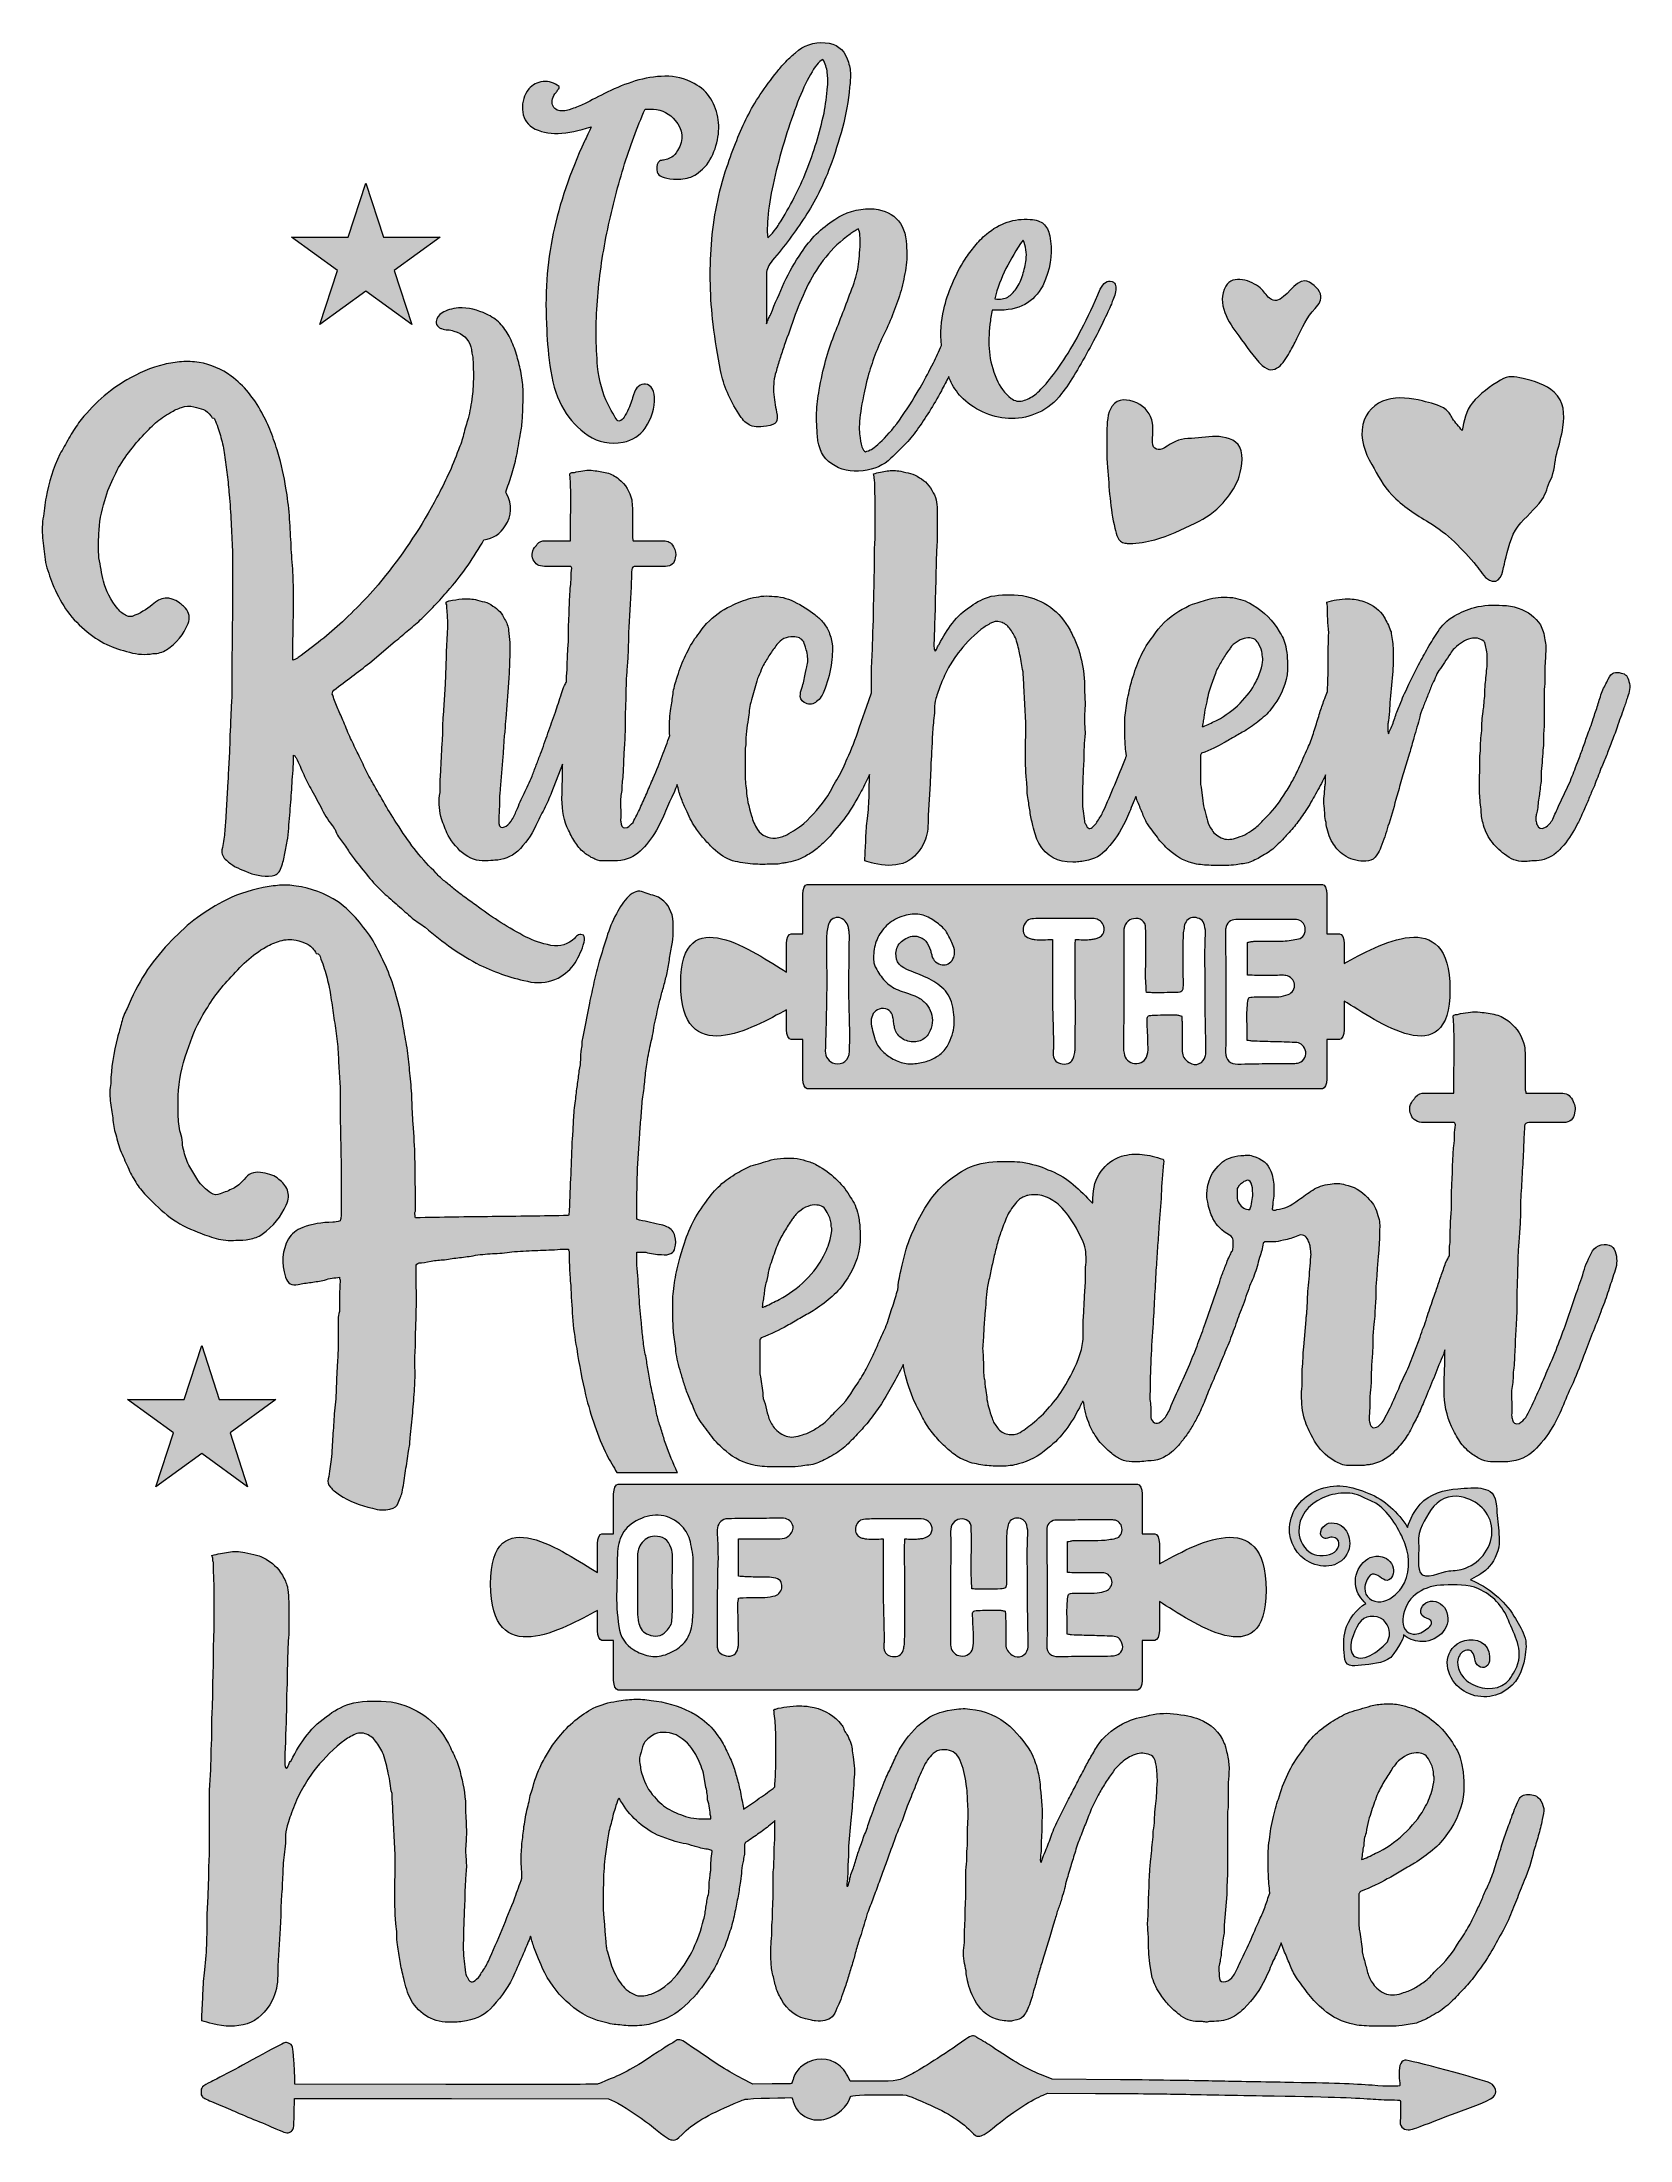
# Model space of a CAD drawing. Header units: inches. Extents: x 0.79 to 5.21, y -5.92 to -0.08.
import ezdxf

# ---------------------------------------------------------------- set-up
doc = ezdxf.new("R2010")
doc.units = ezdxf.units.IN
doc.header["$MEASUREMENT"] = 0
doc.layers.add('Layer 1', color=7, linetype='Continuous')

# ---------------------------------------------------------------- blocks, each defined once
blk = doc.blocks.new('block 2')
at = {"layer": 'Layer 1', "lineweight": 0}
for points, knots in [([(4.9267, -4.9568), (4.9136, -4.9568), (4.9049, -4.9619), (4.9006, -4.9721), (4.8918, -4.991), (4.8853, -5.007), (4.881, -5.0201), (4.8751, -5.036), (4.8697, -5.0509), (4.8646, -5.0647), (4.8595, -5.0785), (4.8548, -5.0934), (4.8504, -5.1094), (4.8446, -5.1269), (4.8392, -5.1439), (4.8341, -5.1606), (4.829, -5.1774), (4.8228, -5.1937), (4.8156, -5.2097), (4.8097, -5.2213), (4.8047, -5.2326), (4.8003, -5.2435), (4.7959, -5.2544), (4.7908, -5.2656), (4.785, -5.2772), (4.7778, -5.2933), (4.7701, -5.3085), (4.7622, -5.323), (4.7542, -5.3376), (4.7451, -5.3521), (4.7349, -5.3666), (4.716, -5.3986), (4.6957, -5.424), (4.6739, -5.4429), (4.6681, -5.4487), (4.6626, -5.4545), (4.6575, -5.4603), (4.6524, -5.4662), (4.647, -5.4712), (4.6412, -5.4756), (4.631, -5.4829), (4.6212, -5.4894), (4.6118, -5.4952), (4.6023, -5.501), (4.5918, -5.5054), (4.5802, -5.5083), (4.5627, -5.5156), (4.5467, -5.517), (4.5322, -5.5126), (4.5148, -5.5054), (4.5024, -5.496), (4.4952, -5.4843), (4.4879, -5.4742), (4.4828, -5.4636), (4.4799, -5.4527), (4.477, -5.4418), (4.4741, -5.4306), (4.4712, -5.4189), (4.4668, -5.4088), (4.4646, -5.3979), (4.4646, -5.3862), (4.4646, -5.3862), (4.4581, -5.3405), (4.4581, -5.3405), (4.4566, -5.3347), (4.4559, -5.3288), (4.4559, -5.323), (4.4559, -5.3172), (4.4559, -5.3107), (4.4559, -5.3034), (4.4559, -5.3034), (4.4559, -5.2337), (4.4559, -5.2337), (4.4559, -5.2322), (4.4573, -5.23), (4.4603, -5.2271), (4.4893, -5.2155), (4.514, -5.2039), (4.5344, -5.1922), (4.5475, -5.185), (4.5602, -5.1777), (4.5725, -5.1704), (4.5849, -5.1632), (4.5976, -5.1559), (4.6107, -5.1486), (4.6281, -5.137), (4.6448, -5.1247), (4.6608, -5.1116), (4.6768, -5.0985), (4.6906, -5.0833), (4.7022, -5.0658), (4.7284, -5.0309), (4.7436, -4.9917), (4.748, -4.9481), (4.748, -4.935), (4.7476, -4.922), (4.7469, -4.9089), (4.7462, -4.8958), (4.7443, -4.8827), (4.7414, -4.8696), (4.7371, -4.8493), (4.7298, -4.8326), (4.7197, -4.8195), (4.6993, -4.7832), (4.6695, -4.7534), (4.6303, -4.7302), (4.6186, -4.7229), (4.6077, -4.7178), (4.5976, -4.7149), (4.5874, -4.712), (4.5765, -4.7091), (4.5649, -4.7062), (4.5518, -4.7048), (4.5387, -4.7044), (4.5257, -4.7051), (4.5126, -4.7058), (4.5002, -4.7076), (4.4886, -4.7105), (4.4784, -4.7135), (4.4686, -4.7164), (4.4592, -4.7192), (4.4497, -4.7222), (4.4399, -4.7251), (4.4298, -4.728), (4.4225, -4.7309), (4.4148, -4.7345), (4.4069, -4.7389), (4.3989, -4.7432), (4.3912, -4.7476), (4.384, -4.7519), (4.3477, -4.7737), (4.3186, -4.8021), (4.2968, -4.837), (4.2808, -4.8573), (4.2677, -4.8784), (4.2576, -4.9002), (4.2474, -4.922), (4.2387, -4.9452), (4.2314, -4.9699), (4.2256, -4.9859), (4.2205, -5.0048), (4.2162, -5.0266), (4.2133, -5.0382), (4.2111, -5.0491), (4.2096, -5.0593), (4.2082, -5.0695), (4.2067, -5.0804), (4.2053, -5.092), (4.2038, -5.1022), (4.2031, -5.112), (4.2031, -5.1214), (4.2031, -5.1309), (4.2031, -5.1407), (4.2031, -5.1508), (4.2031, -5.1697), (4.2038, -5.1879), (4.2053, -5.2053), (4.206, -5.2137), (4.2068, -5.222), (4.2079, -5.2304), (4.2077, -5.2308), (4.2076, -5.2311), (4.2074, -5.2315), (4.2031, -5.2445), (4.1987, -5.2573), (4.1944, -5.2696), (4.19, -5.282), (4.1849, -5.294), (4.1791, -5.3056), (4.1704, -5.3259), (4.1613, -5.3467), (4.1519, -5.3677), (4.1424, -5.3888), (4.1326, -5.4095), (4.1224, -5.4298), (4.1195, -5.4356), (4.117, -5.4411), (4.1148, -5.4462), (4.1126, -5.4513), (4.1101, -5.456), (4.1072, -5.4603), (4.0999, -5.4705), (4.0926, -5.4763), (4.0854, -5.4778), (4.0752, -5.4807), (4.0694, -5.4778), (4.068, -5.4691), (4.0665, -5.4618), (4.0658, -5.4509), (4.0658, -5.4364), (4.0687, -5.4247), (4.0701, -5.4167), (4.0701, -5.4124), (4.0716, -5.408), (4.0723, -5.4022), (4.0723, -5.3949), (4.0737, -5.3877), (4.0748, -5.3804), (4.0756, -5.3731), (4.0763, -5.3659), (4.0774, -5.3586), (4.0788, -5.3513), (4.0803, -5.3456), (4.081, -5.3401), (4.081, -5.335), (4.081, -5.3299), (4.081, -5.3252), (4.081, -5.3208), (4.081, -5.3208), (4.0876, -5.2358), (4.0876, -5.2358), (4.0876, -5.2242), (4.0879, -5.2126), (4.0887, -5.201), (4.0894, -5.1893), (4.0897, -5.1777), (4.0897, -5.1661), (4.0897, -5.1661), (4.0897, -5.0048), (4.0897, -5.0048), (4.0912, -4.9975), (4.0919, -4.9899), (4.0919, -4.9819), (4.0919, -4.9739), (4.0919, -4.9663), (4.0919, -4.959), (4.0919, -4.959), (4.0919, -4.9241), (4.0919, -4.9241), (4.0934, -4.9111), (4.0941, -4.8984), (4.0941, -4.886), (4.0941, -4.8737), (4.0926, -4.8609), (4.0897, -4.8479), (4.0868, -4.8333), (4.0839, -4.8224), (4.081, -4.8152), (4.068, -4.7832), (4.0447, -4.7607), (4.0113, -4.7476), (3.9924, -4.7403), (3.9684, -4.7353), (3.9394, -4.7323), (3.9146, -4.7294), (3.8892, -4.7316), (3.8631, -4.7389), (3.8383, -4.7432), (3.8165, -4.7505), (3.7977, -4.7607), (3.7672, -4.7767), (3.7439, -4.797), (3.7279, -4.8217), (3.7206, -4.8333), (3.7138, -4.845), (3.7072, -4.8566), (3.7007, -4.8682), (3.6945, -4.8798), (3.6887, -4.8914), (3.6814, -4.9045), (3.6745, -4.9176), (3.668, -4.9307), (3.6614, -4.9438), (3.6545, -4.9568), (3.6473, -4.9699), (3.6473, -4.9699), (3.6146, -5.0353), (3.6146, -5.0353), (3.6073, -5.0513), (3.6011, -5.0666), (3.596, -5.0811), (3.5909, -5.0956), (3.5848, -5.1109), (3.5775, -5.1269), (3.5775, -5.1269), (3.571, -5.1465), (3.571, -5.1465), (3.5695, -5.145), (3.5688, -5.1429), (3.5688, -5.1399), (3.5688, -5.1298), (3.5695, -5.1218), (3.571, -5.1159), (3.571, -5.1014), (3.5713, -5.0873), (3.5721, -5.0734), (3.5728, -5.0597), (3.5732, -5.0455), (3.5732, -5.0309), (3.5746, -5.0034), (3.5732, -4.9728), (3.5688, -4.9394), (3.5688, -4.9321), (3.5681, -4.9245), (3.5666, -4.9165), (3.5652, -4.9085), (3.5637, -4.9009), (3.5623, -4.8936), (3.5608, -4.8864), (3.5586, -4.8787), (3.5557, -4.8707), (3.5528, -4.8628), (3.5499, -4.8551), (3.547, -4.8479), (3.5325, -4.8203), (3.5114, -4.7934), (3.4838, -4.7672), (3.4518, -4.7396), (3.4148, -4.7236), (3.3726, -4.7192), (3.3639, -4.7178), (3.3555, -4.7174), (3.3476, -4.7182), (3.3396, -4.7189), (3.3312, -4.72), (3.3225, -4.7214), (3.2905, -4.7258), (3.2651, -4.736), (3.2462, -4.7519), (3.2201, -4.7709), (3.1975, -4.7963), (3.1787, -4.8282), (3.1714, -4.8413), (3.1648, -4.8548), (3.159, -4.8686), (3.1532, -4.8824), (3.1467, -4.8958), (3.1394, -4.9089), (3.1321, -4.9278), (3.1249, -4.9467), (3.1176, -4.9656), (3.1103, -4.9845), (3.1031, -5.0034), (3.0958, -5.0222), (3.0915, -5.0368), (3.0867, -5.0506), (3.0817, -5.0636), (3.0765, -5.0767), (3.0718, -5.0898), (3.0675, -5.1029), (3.0631, -5.1145), (3.0591, -5.1265), (3.0555, -5.1388), (3.0518, -5.1512), (3.0479, -5.1632), (3.0435, -5.1748), (3.0406, -5.1821), (3.0388, -5.1886), (3.0381, -5.1944), (3.0373, -5.2002), (3.0355, -5.2061), (3.0326, -5.2119), (3.0326, -5.2119), (3.0304, -5.2119), (3.0304, -5.2119), (3.0304, -5.2119), (3.0304, -5.2053), (3.0304, -5.2053), (3.0319, -5.1966), (3.0326, -5.1875), (3.0326, -5.1781), (3.0326, -5.1686), (3.0326, -5.1595), (3.0326, -5.1508), (3.034, -5.1421), (3.0348, -5.1338), (3.0348, -5.1258), (3.0348, -5.1178), (3.0348, -5.1094), (3.0348, -5.1007), (3.0348, -5.1007), (3.0413, -5.0288), (3.0413, -5.0288), (3.0428, -5.0171), (3.0438, -5.0055), (3.0446, -4.9939), (3.0453, -4.9823), (3.0464, -4.9707), (3.0479, -4.959), (3.0479, -4.9518), (3.0482, -4.9448), (3.0489, -4.9383), (3.0497, -4.9318), (3.0501, -4.9249), (3.0501, -4.9176), (3.0515, -4.906), (3.0518, -4.8951), (3.0511, -4.8849), (3.0504, -4.8748), (3.0493, -4.8639), (3.0479, -4.8522), (3.0464, -4.845), (3.0453, -4.8377), (3.0446, -4.8304), (3.0438, -4.8232), (3.0421, -4.8159), (3.0392, -4.8086), (3.0377, -4.8057), (3.0362, -4.8024), (3.0348, -4.7988), (3.0333, -4.7952), (3.0311, -4.7912), (3.0282, -4.7868), (3.0253, -4.7839), (3.0231, -4.7799), (3.0217, -4.7748), (3.0202, -4.7698), (3.0181, -4.7658), (3.0152, -4.7628), (2.9963, -4.7382), (2.9708, -4.7222), (2.9389, -4.7149), (2.9316, -4.7135), (2.9251, -4.7124), (2.9193, -4.7116), (2.9134, -4.7109), (2.9069, -4.7105), (2.8997, -4.7105), (2.8735, -4.7105), (2.851, -4.7135), (2.8321, -4.7192), (2.8277, -4.7192), (2.8263, -4.7214), (2.8277, -4.7258), (2.8277, -4.7258), (2.8277, -4.7323), (2.8277, -4.7323), (2.8306, -4.7498), (2.8321, -4.7669), (2.8321, -4.7835), (2.8321, -4.8003), (2.8321, -4.8173), (2.8321, -4.8348), (2.8321, -4.8508), (2.8321, -4.866), (2.8321, -4.8805), (2.8321, -4.8951), (2.8313, -4.9103), (2.8299, -4.9263), (2.8299, -4.9263), (2.8299, -4.9362), (2.8299, -4.9362), (2.8165, -4.9467), (2.8021, -4.9572), (2.7863, -4.9677), (2.7791, -4.9736), (2.7718, -4.9786), (2.7645, -4.983), (2.7573, -4.9873), (2.75, -4.9925), (2.7427, -4.9983), (2.7427, -4.9983), (2.7427, -4.9939), (2.7427, -4.9939), (2.7398, -4.9823), (2.7369, -4.9677), (2.734, -4.9503), (2.7311, -4.9372), (2.7278, -4.9241), (2.7242, -4.9111), (2.7206, -4.898), (2.7166, -4.8849), (2.7122, -4.8718), (2.7064, -4.8588), (2.7002, -4.8453), (2.6937, -4.8315), (2.6872, -4.8177), (2.6795, -4.805), (2.6708, -4.7934), (2.6606, -4.7774), (2.6461, -4.7621), (2.6272, -4.7476), (2.6214, -4.7432), (2.6156, -4.7392), (2.6098, -4.7356), (2.604, -4.732), (2.5981, -4.7287), (2.5924, -4.7258), (2.5604, -4.7098), (2.5248, -4.6996), (2.4855, -4.6953), (2.4695, -4.6924), (2.4536, -4.6913), (2.4376, -4.692), (2.4216, -4.6928), (2.4056, -4.6946), (2.3896, -4.6975), (2.3678, -4.7004), (2.346, -4.7069), (2.3242, -4.7171), (2.2879, -4.736), (2.2559, -4.7628), (2.2283, -4.7977), (2.2182, -4.8094), (2.2094, -4.8214), (2.2022, -4.8337), (2.1949, -4.846), (2.1876, -4.8588), (2.1804, -4.8718), (2.1687, -4.8966), (2.16, -4.9205), (2.1542, -4.9438), (2.1513, -4.951), (2.1492, -4.9583), (2.1477, -4.9656), (2.1463, -4.9728), (2.1448, -4.9801), (2.1433, -4.9873), (2.1404, -4.9961), (2.1383, -5.0048), (2.1368, -5.0135), (2.1354, -5.0222), (2.1339, -5.0309), (2.1324, -5.0397), (2.131, -5.0484), (2.1299, -5.0568), (2.1292, -5.0647), (2.1285, -5.0727), (2.1274, -5.0804), (2.1259, -5.0876), (2.1259, -5.0949), (2.1256, -5.1025), (2.1248, -5.1105), (2.1241, -5.1185), (2.1237, -5.1261), (2.1237, -5.1334), (2.1237, -5.145), (2.1241, -5.1559), (2.1248, -5.1661), (2.1254, -5.1736), (2.1256, -5.1816), (2.1258, -5.1899), (2.1191, -5.2079), (2.1125, -5.226), (2.1063, -5.2445), (2.0947, -5.2736), (2.0827, -5.3031), (2.0703, -5.3328), (2.058, -5.3626), (2.0453, -5.392), (2.0322, -5.4211), (2.0293, -5.4269), (2.0264, -5.4324), (2.0235, -5.4374), (2.0206, -5.4426), (2.0169, -5.448), (2.0126, -5.4538), (2.0111, -5.4582), (2.0068, -5.464), (1.9995, -5.4712), (1.9879, -5.4829), (1.9791, -5.4807), (1.9734, -5.4647), (1.9704, -5.4618), (1.969, -5.4582), (1.969, -5.4538), (1.9675, -5.4422), (1.9661, -5.4313), (1.9646, -5.4211), (1.9632, -5.411), (1.9625, -5.4001), (1.9625, -5.3884), (1.9625, -5.3652), (1.9628, -5.3426), (1.9635, -5.3208), (1.9643, -5.299), (1.9653, -5.2765), (1.9668, -5.2533), (1.9668, -5.2533), (1.9668, -5.2511), (1.9668, -5.2511), (1.9668, -5.2351), (1.9671, -5.2199), (1.9679, -5.2053), (1.9686, -5.1908), (1.9697, -5.1756), (1.9712, -5.1595), (1.9712, -5.1523), (1.9708, -5.1447), (1.9701, -5.1367), (1.9693, -5.1287), (1.969, -5.1211), (1.969, -5.1138), (1.969, -5.1051), (1.9693, -5.0963), (1.9701, -5.0876), (1.9708, -5.0789), (1.9712, -5.0709), (1.9712, -5.0636), (1.9712, -5.052), (1.9708, -5.0411), (1.9701, -5.0309), (1.9693, -5.0208), (1.969, -5.0106), (1.969, -5.0004), (1.969, -4.967), (1.9646, -4.935), (1.9559, -4.9045), (1.953, -4.8885), (1.9483, -4.8733), (1.9417, -4.8588), (1.9352, -4.8442), (1.9283, -4.8297), (1.921, -4.8152), (1.8862, -4.7512), (1.8331, -4.7127), (1.7619, -4.6996), (1.7241, -4.6953), (1.6892, -4.696), (1.6573, -4.7018), (1.6311, -4.7091), (1.6086, -4.72), (1.5897, -4.7345), (1.565, -4.7505), (1.5443, -4.7694), (1.5276, -4.7912), (1.5109, -4.813), (1.496, -4.837), (1.4829, -4.8631), (1.48, -4.866), (1.4778, -4.8696), (1.4764, -4.874), (1.4749, -4.8784), (1.4727, -4.882), (1.4699, -4.8849), (1.4669, -4.882), (1.4655, -4.8769), (1.4655, -4.8696), (1.4655, -4.8551), (1.4658, -4.841), (1.4666, -4.8271), (1.4673, -4.8134), (1.4677, -4.7999), (1.4677, -4.7868), (1.4691, -4.7636), (1.4699, -4.7407), (1.4699, -4.7182), (1.4699, -4.6956), (1.4706, -4.6735), (1.472, -4.6517), (1.472, -4.627), (1.4724, -4.6034), (1.4731, -4.5808), (1.4738, -4.5583), (1.4749, -4.5355), (1.4764, -4.5122), (1.4764, -4.5122), (1.4764, -4.4206), (1.4764, -4.4206), (1.4764, -4.409), (1.4756, -4.3978), (1.4742, -4.3869), (1.4727, -4.376), (1.4691, -4.3654), (1.4633, -4.3552), (1.4517, -4.332), (1.4364, -4.3153), (1.4175, -4.3051), (1.4074, -4.2979), (1.3972, -4.2931), (1.387, -4.2909), (1.3768, -4.2888), (1.3659, -4.2863), (1.3543, -4.2833), (1.3383, -4.2804), (1.3231, -4.2801), (1.3086, -4.2822), (1.294, -4.2844), (1.2788, -4.2877), (1.2628, -4.292), (1.2642, -4.295), (1.265, -4.2982), (1.265, -4.3019), (1.265, -4.3055), (1.2657, -4.3088), (1.2671, -4.3117), (1.2671, -4.3277), (1.2675, -4.3429), (1.2682, -4.3574), (1.2689, -4.372), (1.2693, -4.3872), (1.2693, -4.4032), (1.2693, -4.4265), (1.2693, -4.449), (1.2693, -4.4708), (1.2693, -4.4926), (1.2686, -4.5151), (1.2671, -4.5383), (1.2671, -4.5383), (1.2671, -4.6037), (1.2671, -4.6037), (1.2657, -4.6285), (1.265, -4.6521), (1.265, -4.6746), (1.265, -4.6971), (1.2642, -4.72), (1.2628, -4.7432), (1.2628, -4.7578), (1.2628, -4.7719), (1.2628, -4.7857), (1.2628, -4.7996), (1.262, -4.8137), (1.2606, -4.8282), (1.2606, -4.8471), (1.2602, -4.866), (1.2595, -4.8849), (1.2588, -4.9038), (1.2577, -4.9227), (1.2562, -4.9416), (1.2562, -4.9416), (1.2562, -5.0636), (1.2562, -5.0636), (1.2562, -5.0782), (1.2562, -5.0927), (1.2562, -5.1072), (1.2562, -5.1218), (1.2555, -5.137), (1.2541, -5.153), (1.2541, -5.1748), (1.2537, -5.197), (1.253, -5.2195), (1.2522, -5.242), (1.2511, -5.2642), (1.2497, -5.286), (1.2497, -5.3121), (1.2493, -5.3387), (1.2486, -5.3655), (1.2479, -5.3924), (1.2461, -5.4189), (1.2432, -5.4451), (1.2402, -5.4669), (1.2384, -5.4887), (1.2377, -5.5105), (1.237, -5.5323), (1.2359, -5.5548), (1.2344, -5.578), (1.2344, -5.578), (1.2344, -5.5868), (1.2344, -5.5868), (1.2432, -5.5897), (1.2533, -5.5925), (1.265, -5.5955), (1.2984, -5.6042), (1.3304, -5.6042), (1.3609, -5.5955), (1.3899, -5.5853), (1.4132, -5.5635), (1.4306, -5.5301), (1.4408, -5.5098), (1.4459, -5.4865), (1.4459, -5.4603), (1.4459, -5.4603), (1.4459, -5.4342), (1.4459, -5.4342), (1.4459, -5.4342), (1.4524, -5.3296), (1.4524, -5.3296), (1.4538, -5.3136), (1.4546, -5.298), (1.4546, -5.2827), (1.4546, -5.2674), (1.4553, -5.2518), (1.4568, -5.2358), (1.4582, -5.214), (1.4593, -5.1926), (1.46, -5.1715), (1.4608, -5.1505), (1.4626, -5.1298), (1.4655, -5.1094), (1.4669, -5.0978), (1.4677, -5.0869), (1.4677, -5.0767), (1.4677, -5.0666), (1.4691, -5.0557), (1.472, -5.044), (1.4764, -5.0295), (1.4822, -5.0128), (1.4895, -4.9939), (1.4967, -4.975), (1.5051, -4.9572), (1.5145, -4.9405), (1.524, -4.9238), (1.5345, -4.9074), (1.5461, -4.8914), (1.5665, -4.8653), (1.5919, -4.8391), (1.6224, -4.813), (1.6268, -4.8101), (1.6315, -4.8068), (1.6366, -4.8032), (1.6417, -4.7996), (1.6471, -4.7963), (1.6529, -4.7934), (1.6646, -4.7861), (1.6765, -4.7843), (1.6889, -4.7879), (1.7012, -4.7916), (1.711, -4.7985), (1.7183, -4.8086), (1.7227, -4.8144), (1.7267, -4.8203), (1.7303, -4.8261), (1.7339, -4.8319), (1.7372, -4.8384), (1.7401, -4.8457), (1.7459, -4.8631), (1.7503, -4.8805), (1.7532, -4.898), (1.7561, -4.9082), (1.7579, -4.9176), (1.7587, -4.9263), (1.7594, -4.935), (1.7612, -4.9445), (1.7641, -4.9547), (1.7641, -4.9619), (1.7644, -4.9696), (1.7652, -4.9775), (1.7659, -4.9855), (1.7663, -4.9932), (1.7663, -5.0004), (1.7663, -5.0004), (1.7728, -5.1247), (1.7728, -5.1247), (1.7728, -5.1566), (1.7724, -5.1883), (1.7717, -5.2195), (1.771, -5.2507), (1.7721, -5.2831), (1.775, -5.3165), (1.7764, -5.3267), (1.7772, -5.3365), (1.7772, -5.3459), (1.7772, -5.3554), (1.7779, -5.3652), (1.7794, -5.3753), (1.7823, -5.3913), (1.7848, -5.4069), (1.787, -5.4222), (1.7892, -5.4374), (1.7924, -5.4531), (1.7968, -5.4691), (1.8012, -5.4909), (1.8077, -5.5105), (1.8164, -5.5279), (1.8426, -5.5715), (1.8803, -5.5925), (1.9298, -5.5911), (1.937, -5.5911), (1.9439, -5.5908), (1.9505, -5.59), (1.957, -5.5893), (1.9639, -5.5882), (1.9712, -5.5868), (2.0017, -5.5824), (2.0264, -5.5686), (2.0453, -5.5453), (2.07, -5.5192), (2.0903, -5.4887), (2.1063, -5.4538), (2.115, -5.4335), (2.1237, -5.4131), (2.1325, -5.3928), (2.1383, -5.3791), (2.1442, -5.3655), (2.15, -5.3518), (2.1529, -5.3633), (2.1565, -5.3748), (2.1608, -5.3862), (2.1709, -5.4124), (2.1804, -5.4349), (2.1891, -5.4538), (2.208, -5.4887), (2.2312, -5.5178), (2.2589, -5.541), (2.2894, -5.5686), (2.325, -5.586), (2.3657, -5.5933), (2.3729, -5.5962), (2.3802, -5.5977), (2.3875, -5.5977), (2.3947, -5.5977), (2.402, -5.5984), (2.4093, -5.5998), (2.4252, -5.6013), (2.442, -5.6013), (2.4594, -5.5998), (2.4768, -5.5984), (2.4935, -5.594), (2.5095, -5.5868), (2.5386, -5.578), (2.5647, -5.5613), (2.588, -5.5366), (2.6098, -5.5163), (2.6287, -5.493), (2.6447, -5.4669), (2.6548, -5.4524), (2.6632, -5.4382), (2.6697, -5.4244), (2.6763, -5.4106), (2.6831, -5.3957), (2.6904, -5.3797), (2.6962, -5.3637), (2.7017, -5.3477), (2.7068, -5.3317), (2.7119, -5.3158), (2.7158, -5.2998), (2.7188, -5.2838), (2.7202, -5.2765), (2.7217, -5.2693), (2.7231, -5.262), (2.7246, -5.2547), (2.726, -5.2475), (2.7275, -5.2402), (2.7289, -5.2329), (2.73, -5.226), (2.7308, -5.2195), (2.7315, -5.2129), (2.7326, -5.2061), (2.734, -5.1988), (2.7355, -5.1886), (2.7365, -5.1788), (2.7373, -5.1694), (2.738, -5.1599), (2.7398, -5.1501), (2.7427, -5.1399), (2.7427, -5.1327), (2.7435, -5.1276), (2.7449, -5.1247), (2.7449, -5.1247), (2.7449, -5.0985), (2.7449, -5.0985), (2.7449, -5.0956), (2.7464, -5.0927), (2.7493, -5.0898), (2.7624, -5.0811), (2.7747, -5.0727), (2.7863, -5.0647), (2.7979, -5.0568), (2.8096, -5.0477), (2.8212, -5.0375), (2.8242, -5.035), (2.827, -5.0324), (2.8299, -5.0299), (2.8299, -5.0299), (2.8299, -5.0789), (2.8299, -5.0789), (2.8284, -5.0949), (2.8277, -5.1105), (2.8277, -5.1258), (2.8277, -5.141), (2.827, -5.1566), (2.8255, -5.1726), (2.8255, -5.1726), (2.8255, -5.2445), (2.8255, -5.2445), (2.8241, -5.2576), (2.8234, -5.2707), (2.8234, -5.2838), (2.8234, -5.2969), (2.8226, -5.3092), (2.8212, -5.3208), (2.8212, -5.3208), (2.8212, -5.3405), (2.8212, -5.3405), (2.8212, -5.3477), (2.8208, -5.3543), (2.8201, -5.3601), (2.8193, -5.3659), (2.819, -5.3724), (2.819, -5.3797), (2.819, -5.3913), (2.819, -5.4037), (2.819, -5.4167), (2.819, -5.4298), (2.8204, -5.4429), (2.8234, -5.456), (2.8263, -5.4676), (2.8292, -5.4792), (2.8321, -5.4909), (2.835, -5.5025), (2.8401, -5.5141), (2.8473, -5.5257), (2.8648, -5.5592), (2.8916, -5.5788), (2.928, -5.5846), (2.9323, -5.586), (2.9374, -5.5868), (2.9432, -5.5868), (2.9621, -5.5897), (2.9774, -5.586), (2.989, -5.5759), (2.9948, -5.5701), (2.9992, -5.5621), (3.0021, -5.5519), (3.0094, -5.5374), (3.0166, -5.5192), (3.0239, -5.4974), (3.0282, -5.4843), (3.0322, -5.4716), (3.0359, -5.4592), (3.0395, -5.4469), (3.0435, -5.4342), (3.0479, -5.4211), (3.0508, -5.4095), (3.054, -5.3971), (3.0577, -5.384), (3.0613, -5.371), (3.0653, -5.3586), (3.0697, -5.347), (3.0725, -5.3368), (3.0754, -5.327), (3.0784, -5.3176), (3.0813, -5.3081), (3.0842, -5.2983), (3.0871, -5.2881), (3.0929, -5.2736), (3.0983, -5.2595), (3.1035, -5.2456), (3.1085, -5.2319), (3.114, -5.217), (3.1198, -5.201), (3.1256, -5.1864), (3.1307, -5.1726), (3.1351, -5.1595), (3.1394, -5.1465), (3.1445, -5.1327), (3.1503, -5.1181), (3.1576, -5.0963), (3.1656, -5.0749), (3.1743, -5.0538), (3.183, -5.0328), (3.191, -5.0113), (3.1983, -4.9895), (3.2055, -4.9721), (3.2124, -4.955), (3.219, -4.9383), (3.2255, -4.9216), (3.2324, -4.9053), (3.2397, -4.8893), (3.2469, -4.8718), (3.2557, -4.858), (3.2658, -4.8479), (3.2789, -4.8333), (3.2956, -4.829), (3.316, -4.8348), (3.3305, -4.8377), (3.3414, -4.8493), (3.3487, -4.8696), (3.3559, -4.8885), (3.361, -4.9118), (3.3639, -4.9394), (3.3653, -4.9496), (3.3661, -4.9594), (3.3661, -4.9688), (3.3661, -4.9783), (3.3668, -4.9881), (3.3683, -4.9983), (3.3683, -5.0099), (3.3679, -5.0211), (3.3672, -5.032), (3.3664, -5.0429), (3.3661, -5.0542), (3.3661, -5.0658), (3.3661, -5.0658), (3.3661, -5.0985), (3.3661, -5.0985), (3.3646, -5.1102), (3.3639, -5.1218), (3.3639, -5.1334), (3.3639, -5.145), (3.3632, -5.1566), (3.3617, -5.1683), (3.3617, -5.1683), (3.3617, -5.2424), (3.3617, -5.2424), (3.3603, -5.2584), (3.3596, -5.2744), (3.3596, -5.2903), (3.3596, -5.3063), (3.3588, -5.3223), (3.3574, -5.3383), (3.3574, -5.3383), (3.3574, -5.3688), (3.3574, -5.3688), (3.3544, -5.3892), (3.3544, -5.4088), (3.3574, -5.4276), (3.3603, -5.4364), (3.3621, -5.4455), (3.3628, -5.4549), (3.3636, -5.4644), (3.3653, -5.4734), (3.3683, -5.4821), (3.3726, -5.5039), (3.3821, -5.525), (3.3966, -5.5453), (3.414, -5.5701), (3.438, -5.5839), (3.4686, -5.5868), (3.4686, -5.5868), (3.4729, -5.5868), (3.4729, -5.5868), (3.4787, -5.5882), (3.4838, -5.5886), (3.4882, -5.5878), (3.4925, -5.5871), (3.4976, -5.586), (3.5034, -5.5846), (3.5121, -5.5831), (3.5194, -5.578), (3.5252, -5.5693), (3.531, -5.5606), (3.5368, -5.5475), (3.5426, -5.5301), (3.5456, -5.5228), (3.5473, -5.5167), (3.5481, -5.5116), (3.5488, -5.5065), (3.5506, -5.5003), (3.5536, -5.493), (3.5565, -5.4814), (3.5597, -5.4694), (3.5634, -5.4571), (3.567, -5.4447), (3.571, -5.432), (3.5753, -5.4189), (3.5753, -5.4189), (3.595, -5.3535), (3.595, -5.3535), (3.5979, -5.3448), (3.6004, -5.3361), (3.6026, -5.3274), (3.6048, -5.3187), (3.6073, -5.3107), (3.6102, -5.3034), (3.6131, -5.2918), (3.6164, -5.2813), (3.62, -5.2718), (3.6236, -5.2624), (3.6269, -5.2518), (3.6298, -5.2402), (3.6327, -5.2315), (3.6353, -5.2224), (3.6375, -5.2129), (3.6396, -5.2035), (3.6422, -5.1944), (3.6451, -5.1857), (3.6495, -5.1697), (3.6538, -5.1548), (3.6582, -5.141), (3.6625, -5.1272), (3.6669, -5.1131), (3.6713, -5.0985), (3.6742, -5.0898), (3.6763, -5.084), (3.6778, -5.0811), (3.6836, -5.0666), (3.689, -5.0527), (3.6941, -5.0397), (3.6992, -5.0266), (3.7046, -5.0128), (3.7105, -4.9983), (3.7105, -4.9983), (3.7301, -4.959), (3.7301, -4.959), (3.7359, -4.9474), (3.7424, -4.9361), (3.7497, -4.9252), (3.757, -4.9143), (3.7642, -4.9038), (3.7715, -4.8936), (3.7773, -4.8849), (3.7824, -4.8791), (3.7868, -4.8762), (3.7984, -4.8646), (3.81, -4.8559), (3.8216, -4.85), (3.8376, -4.8428), (3.8514, -4.8406), (3.8631, -4.8435), (3.879, -4.8464), (3.8878, -4.8544), (3.8892, -4.8675), (3.8907, -4.8733), (3.8917, -4.8784), (3.8925, -4.8827), (3.8932, -4.8871), (3.8936, -4.8922), (3.8936, -4.898), (3.8936, -4.9038), (3.8939, -4.9093), (3.8947, -4.9143), (3.8954, -4.9194), (3.895, -4.9249), (3.8936, -4.9307), (3.8936, -4.9409), (3.8932, -4.9507), (3.8925, -4.9601), (3.8917, -4.9696), (3.8907, -4.9794), (3.8892, -4.9895), (3.8878, -5.0012), (3.887, -5.0117), (3.887, -5.0211), (3.887, -5.0306), (3.8863, -5.0404), (3.8849, -5.0506), (3.8834, -5.0549), (3.8827, -5.0629), (3.8827, -5.0745), (3.8812, -5.0847), (3.8801, -5.0949), (3.8794, -5.1051), (3.8787, -5.1152), (3.8776, -5.1261), (3.8761, -5.1377), (3.8747, -5.1508), (3.8736, -5.1643), (3.8729, -5.1781), (3.8721, -5.1919), (3.8718, -5.2053), (3.8718, -5.2184), (3.8703, -5.2344), (3.8696, -5.2504), (3.8696, -5.2663), (3.8696, -5.2824), (3.8688, -5.2983), (3.8674, -5.3143), (3.8674, -5.3216), (3.8678, -5.3288), (3.8685, -5.3361), (3.8692, -5.3434), (3.8696, -5.3506), (3.8696, -5.3579), (3.8696, -5.3695), (3.8699, -5.3812), (3.8707, -5.3928), (3.8714, -5.4044), (3.8725, -5.416), (3.8739, -5.4276), (3.8739, -5.4276), (3.8805, -5.4669), (3.8805, -5.4669), (3.8834, -5.4756), (3.8867, -5.484), (3.8903, -5.4919), (3.8939, -5.4999), (3.8987, -5.5076), (3.9045, -5.5148), (3.9117, -5.5265), (3.9201, -5.537), (3.9295, -5.5464), (3.939, -5.5559), (3.9495, -5.565), (3.9611, -5.5737), (3.9786, -5.5853), (3.996, -5.5904), (4.0135, -5.5889), (4.0178, -5.5889), (4.0222, -5.5893), (4.0265, -5.59), (4.0309, -5.5908), (4.0352, -5.5904), (4.0396, -5.5889), (4.0483, -5.5889), (4.0571, -5.5886), (4.0658, -5.5878), (4.0745, -5.5871), (4.0832, -5.5853), (4.0919, -5.5824), (4.1007, -5.5795), (4.1083, -5.5755), (4.1148, -5.5704), (4.1214, -5.5653), (4.1282, -5.5599), (4.1355, -5.5541), (4.1617, -5.5265), (4.1813, -5.4988), (4.1944, -5.4712), (4.1987, -5.4625), (4.2027, -5.4538), (4.2064, -5.4451), (4.21, -5.4364), (4.2132, -5.4284), (4.2162, -5.4211), (4.2234, -5.408), (4.2296, -5.3949), (4.2347, -5.3819), (4.2362, -5.3779), (4.238, -5.374), (4.2396, -5.3701), (4.2419, -5.3769), (4.2441, -5.3838), (4.2467, -5.3906), (4.2525, -5.4037), (4.2579, -5.4167), (4.263, -5.4298), (4.2681, -5.4429), (4.2743, -5.4553), (4.2815, -5.4669), (4.2932, -5.4829), (4.3048, -5.4985), (4.3164, -5.5137), (4.328, -5.529), (4.3418, -5.5432), (4.3578, -5.5562), (4.3811, -5.5766), (4.4094, -5.5904), (4.4428, -5.5977), (4.4516, -5.5991), (4.4606, -5.6002), (4.4701, -5.6009), (4.4795, -5.6016), (4.4893, -5.602), (4.4995, -5.602), (4.4995, -5.602), (4.5104, -5.602), (4.5104, -5.602), (4.522, -5.602), (4.5329, -5.602), (4.5431, -5.602), (4.5533, -5.602), (4.5642, -5.6013), (4.5758, -5.5998), (4.5831, -5.5984), (4.5907, -5.5973), (4.5987, -5.5966), (4.6067, -5.5958), (4.6143, -5.594), (4.6216, -5.5911), (4.6288, -5.5882), (4.6361, -5.5849), (4.6434, -5.5813), (4.6506, -5.5777), (4.6579, -5.5737), (4.6652, -5.5693), (4.6811, -5.5606), (4.6953, -5.5505), (4.7077, -5.5388), (4.72, -5.5272), (4.732, -5.5148), (4.7436, -5.5017), (4.7567, -5.4887), (4.7683, -5.4752), (4.7785, -5.4614), (4.7887, -5.4476), (4.7988, -5.4335), (4.809, -5.4189), (4.8206, -5.4001), (4.8315, -5.3815), (4.8417, -5.3633), (4.8519, -5.3452), (4.862, -5.3259), (4.8722, -5.3056), (4.8795, -5.2867), (4.8867, -5.2685), (4.894, -5.2511), (4.9013, -5.2337), (4.9085, -5.2155), (4.9158, -5.1966), (4.9274, -5.169), (4.9362, -5.1421), (4.942, -5.1159), (4.9463, -5.1014), (4.9507, -5.0869), (4.9551, -5.0724), (4.9594, -5.0578), (4.963, -5.0426), (4.966, -5.0266), (4.9688, -5.015), (4.9703, -5.0048), (4.9703, -4.9961), (4.9674, -4.9845), (4.9638, -4.9757), (4.9594, -4.9699), (4.9521, -4.9612), (4.9412, -4.9568), (4.9267, -4.9568)], [0, 0, 0, 0, 1, 1, 1, 2, 2, 2, 3, 3, 3, 4, 4, 4, 5, 5, 5, 6, 6, 6, 7, 7, 7, 8, 8, 8, 9, 9, 9, 10, 10, 10, 11, 11, 11, 12, 12, 12, 13, 13, 13, 14, 14, 14, 15, 15, 15, 16, 16, 16, 17, 17, 17, 18, 18, 18, 19, 19, 19, 20, 20, 20, 21, 21, 21, 22, 22, 22, 23, 23, 23, 24, 24, 24, 25, 25, 25, 26, 26, 26, 27, 27, 27, 28, 28, 28, 29, 29, 29, 30, 30, 30, 31, 31, 31, 32, 32, 32, 33, 33, 33, 34, 34, 34, 35, 35, 35, 36, 36, 36, 37, 37, 37, 38, 38, 38, 39, 39, 39, 40, 40, 40, 41, 41, 41, 42, 42, 42, 43, 43, 43, 44, 44, 44, 45, 45, 45, 46, 46, 46, 47, 47, 47, 48, 48, 48, 49, 49, 49, 50, 50, 50, 51, 51, 51, 52, 52, 52, 53, 53, 53, 54, 54, 54, 55, 55, 55, 56, 56, 56, 57, 57, 57, 58, 58, 58, 59, 59, 59, 60, 60, 60, 61, 61, 61, 62, 62, 62, 63, 63, 63, 64, 64, 64, 65, 65, 65, 66, 66, 66, 67, 67, 67, 68, 68, 68, 69, 69, 69, 70, 70, 70, 71, 71, 71, 72, 72, 72, 73, 73, 73, 74, 74, 74, 75, 75, 75, 76, 76, 76, 77, 77, 77, 78, 78, 78, 79, 79, 79, 80, 80, 80, 81, 81, 81, 82, 82, 82, 83, 83, 83, 84, 84, 84, 85, 85, 85, 86, 86, 86, 87, 87, 87, 88, 88, 88, 89, 89, 89, 90, 90, 90, 91, 91, 91, 92, 92, 92, 93, 93, 93, 94, 94, 94, 95, 95, 95, 96, 96, 96, 97, 97, 97, 98, 98, 98, 99, 99, 99, 100, 100, 100, 101, 101, 101, 102, 102, 102, 103, 103, 103, 104, 104, 104, 105, 105, 105, 106, 106, 106, 107, 107, 107, 108, 108, 108, 109, 109, 109, 110, 110, 110, 111, 111, 111, 112, 112, 112, 113, 113, 113, 114, 114, 114, 115, 115, 115, 116, 116, 116, 117, 117, 117, 118, 118, 118, 119, 119, 119, 120, 120, 120, 121, 121, 121, 122, 122, 122, 123, 123, 123, 124, 124, 124, 125, 125, 125, 126, 126, 126, 127, 127, 127, 128, 128, 128, 129, 129, 129, 130, 130, 130, 131, 131, 131, 132, 132, 132, 133, 133, 133, 134, 134, 134, 135, 135, 135, 136, 136, 136, 137, 137, 137, 138, 138, 138, 139, 139, 139, 140, 140, 140, 141, 141, 141, 142, 142, 142, 143, 143, 143, 144, 144, 144, 145, 145, 145, 146, 146, 146, 147, 147, 147, 148, 148, 148, 149, 149, 149, 150, 150, 150, 151, 151, 151, 152, 152, 152, 153, 153, 153, 154, 154, 154, 155, 155, 155, 156, 156, 156, 157, 157, 157, 158, 158, 158, 159, 159, 159, 160, 160, 160, 161, 161, 161, 162, 162, 162, 163, 163, 163, 164, 164, 164, 165, 165, 165, 166, 166, 166, 167, 167, 167, 168, 168, 168, 169, 169, 169, 170, 170, 170, 171, 171, 171, 172, 172, 172, 173, 173, 173, 174, 174, 174, 175, 175, 175, 176, 176, 176, 177, 177, 177, 178, 178, 178, 179, 179, 179, 180, 180, 180, 181, 181, 181, 182, 182, 182, 183, 183, 183, 184, 184, 184, 185, 185, 185, 186, 186, 186, 187, 187, 187, 188, 188, 188, 189, 189, 189, 190, 190, 190, 191, 191, 191, 192, 192, 192, 193, 193, 193, 194, 194, 194, 195, 195, 195, 196, 196, 196, 197, 197, 197, 198, 198, 198, 199, 199, 199, 200, 200, 200, 201, 201, 201, 202, 202, 202, 203, 203, 203, 204, 204, 204, 205, 205, 205, 206, 206, 206, 207, 207, 207, 208, 208, 208, 209, 209, 209, 210, 210, 210, 211, 211, 211, 212, 212, 212, 213, 213, 213, 214, 214, 214, 215, 215, 215, 216, 216, 216, 217, 217, 217, 218, 218, 218, 219, 219, 219, 220, 220, 220, 221, 221, 221, 222, 222, 222, 223, 223, 223, 224, 224, 224, 225, 225, 225, 226, 226, 226, 227, 227, 227, 228, 228, 228, 229, 229, 229, 230, 230, 230, 231, 231, 231, 232, 232, 232, 233, 233, 233, 234, 234, 234, 235, 235, 235, 236, 236, 236, 237, 237, 237, 238, 238, 238, 239, 239, 239, 240, 240, 240, 241, 241, 241, 242, 242, 242, 243, 243, 243, 244, 244, 244, 245, 245, 245, 246, 246, 246, 247, 247, 247, 248, 248, 248, 249, 249, 249, 250, 250, 250, 251, 251, 251, 252, 252, 252, 253, 253, 253, 254, 254, 254, 255, 255, 255, 256, 256, 256, 257, 257, 257, 258, 258, 258, 259, 259, 259, 260, 260, 260, 261, 261, 261, 262, 262, 262, 263, 263, 263, 264, 264, 264, 265, 265, 265, 266, 266, 266, 267, 267, 267, 268, 268, 268, 269, 269, 269, 270, 270, 270, 271, 271, 271, 272, 272, 272, 273, 273, 273, 274, 274, 274, 275, 275, 275, 276, 276, 276, 277, 277, 277, 278, 278, 278, 279, 279, 279, 280, 280, 280, 281, 281, 281, 282, 282, 282, 283, 283, 283, 284, 284, 284, 285, 285, 285, 286, 286, 286, 287, 287, 287, 288, 288, 288, 289, 289, 289, 290, 290, 290, 291, 291, 291, 292, 292, 292, 293, 293, 293, 294, 294, 294, 295, 295, 295, 296, 296, 296, 297, 297, 297, 298, 298, 298, 299, 299, 299, 300, 300, 300, 301, 301, 301, 302, 302, 302, 303, 303, 303, 304, 304, 304, 305, 305, 305, 306, 306, 306, 307, 307, 307, 308, 308, 308, 309, 309, 309, 310, 310, 310, 311, 311, 311, 312, 312, 312, 313, 313, 313, 314, 314, 314, 315, 315, 315, 316, 316, 316, 317, 317, 317, 318, 318, 318, 319, 319, 319, 320, 320, 320, 321, 321, 321, 322, 322, 322, 323, 323, 323, 324, 324, 324, 325, 325, 325, 326, 326, 326, 327, 327, 327, 328, 328, 328, 329, 329, 329, 330, 330, 330, 331, 331, 331, 332, 332, 332, 333, 333, 333, 334, 334, 334, 335, 335, 335, 336, 336, 336, 337, 337, 337, 338, 338, 338, 339, 339, 339, 340, 340, 340, 341, 341, 341, 342, 342, 342, 343, 343, 343, 344, 344, 344, 345, 345, 345, 346, 346, 346, 347, 347, 347, 348, 348, 348, 349, 349, 349, 350, 350, 350, 351, 351, 351, 352, 352, 352, 353, 353, 353, 354, 354, 354, 355, 355, 355, 356, 356, 356, 357, 357, 357, 358, 358, 358, 359, 359, 359, 360, 360, 360, 361, 361, 361, 362, 362, 362, 363, 363, 363, 364, 364, 364, 365, 365, 365, 366, 366, 366, 367, 367, 367, 368, 368, 368, 369, 369, 369, 370, 370, 370, 371, 371, 371, 372, 372, 372, 373, 373, 373, 374, 374, 374, 375, 375, 375, 376, 376, 376, 377, 377, 377, 378, 378, 378, 379, 379, 379, 380, 380, 380, 381, 381, 381, 382, 382, 382, 383, 383, 383, 384, 384, 384, 385, 385, 385, 386, 386, 386, 387, 387, 387, 388, 388, 388, 389, 389, 389, 390, 390, 390, 391, 391, 391, 392, 392, 392, 393, 393, 393, 394, 394, 394, 395, 395, 395, 396, 396, 396, 397, 397, 397, 398, 398, 398, 399, 399, 399, 400, 400, 400, 401, 401, 401, 402, 402, 402, 403, 403, 403, 404, 404, 404, 405, 405, 405, 406, 406, 406, 407, 407, 407, 408, 408, 408, 409, 409, 409, 410, 410, 410, 411, 411, 411, 412, 412, 412, 413, 413, 413, 414, 414, 414, 415, 415, 415, 416, 416, 416, 417, 417, 417, 418, 418, 418, 419, 419, 419, 420, 420, 420, 421, 421, 421, 422, 422, 422, 423, 423, 423, 424, 424, 424, 425, 425, 425, 426, 426, 426, 427, 427, 427, 428, 428, 428, 429, 429, 429, 430, 430, 430, 431, 431, 431, 432, 432, 432, 433, 433, 433, 434, 434, 434, 435, 435, 435, 436, 436, 436, 437, 437, 437, 438, 438, 438, 439, 439, 439, 440, 440, 440, 441, 441, 441, 442, 442, 442, 443, 443, 443, 444, 444, 444, 445, 445, 445, 446, 446, 446, 447, 447, 447, 448, 448, 448, 449, 449, 449, 450, 450, 450, 451, 451, 451, 452, 452, 452, 453, 453, 453, 454, 454, 454, 455, 455, 455, 456, 456, 456, 457, 457, 457, 458, 458, 458, 459, 459, 459, 459]), ([(2.455, -4.8479), (2.4579, -4.8362), (2.4608, -4.8261), (2.4638, -4.8173), (2.4681, -4.8086), (2.4761, -4.8006), (2.4877, -4.7934), (2.5066, -4.7817), (2.5291, -4.781), (2.5553, -4.7912), (2.5785, -4.8043), (2.5967, -4.8224), (2.6098, -4.8457), (2.6141, -4.8544), (2.6181, -4.8631), (2.6218, -4.8718), (2.6254, -4.8805), (2.6287, -4.8893), (2.6316, -4.898), (2.6316, -4.898), (2.6381, -4.9372), (2.6381, -4.9372), (2.6395, -4.9445), (2.6406, -4.9507), (2.6414, -4.9558), (2.6421, -4.9609), (2.6425, -4.9663), (2.6425, -4.9721), (2.6454, -4.9794), (2.6472, -4.987), (2.6479, -4.995), (2.6486, -5.003), (2.6497, -5.0106), (2.6512, -5.0179), (2.6512, -5.0179), (2.6512, -5.0244), (2.6512, -5.0244), (2.6512, -5.0244), (2.6447, -5.0244), (2.6447, -5.0244), (2.6287, -5.0259), (2.6098, -5.0244), (2.588, -5.0201), (2.5691, -5.0143), (2.552, -5.0073), (2.5368, -4.9993), (2.5215, -4.9914), (2.5073, -4.9794), (2.4943, -4.9634), (2.4783, -4.9459), (2.4674, -4.9263), (2.4616, -4.9045), (2.4586, -4.8973), (2.4568, -4.8907), (2.4561, -4.8849), (2.4554, -4.8791), (2.4543, -4.8726), (2.4529, -4.8653), (2.4529, -4.858), (2.4536, -4.8522), (2.455, -4.8479)], [0, 0, 0, 0, 1, 1, 1, 2, 2, 2, 3, 3, 3, 4, 4, 4, 5, 5, 5, 6, 6, 6, 7, 7, 7, 8, 8, 8, 9, 9, 9, 10, 10, 10, 11, 11, 11, 12, 12, 12, 13, 13, 13, 14, 14, 14, 15, 15, 15, 16, 16, 16, 17, 17, 17, 18, 18, 18, 19, 19, 19, 20, 20, 20, 20]), ([(4.4657, -5.1181), (4.4664, -5.1123), (4.4675, -5.1065), (4.469, -5.1007), (4.469, -5.0876), (4.4712, -5.0753), (4.4755, -5.0636), (4.4799, -5.0389), (4.485, -5.0186), (4.4908, -5.0026), (4.4937, -4.9939), (4.4966, -4.9855), (4.4995, -4.9775), (4.5024, -4.9696), (4.5053, -4.9619), (4.5082, -4.9547), (4.514, -4.9416), (4.5206, -4.9292), (4.5278, -4.9176), (4.5351, -4.906), (4.5424, -4.8944), (4.5496, -4.8827), (4.5525, -4.8798), (4.5554, -4.8762), (4.5584, -4.8718), (4.5613, -4.8675), (4.5649, -4.8639), (4.5693, -4.8609), (4.5867, -4.8464), (4.6041, -4.8399), (4.6216, -4.8413), (4.6346, -4.8413), (4.6448, -4.8486), (4.6521, -4.8631), (4.6579, -4.8733), (4.6615, -4.8835), (4.663, -4.8936), (4.663, -4.9009), (4.6637, -4.906), (4.6652, -4.9089), (4.6652, -4.9162), (4.6637, -4.9271), (4.6608, -4.9416), (4.6579, -4.9503), (4.655, -4.9587), (4.6521, -4.9666), (4.6492, -4.9746), (4.6456, -4.9823), (4.6412, -4.9895), (4.6295, -5.0128), (4.6121, -5.036), (4.5889, -5.0593), (4.5656, -5.0825), (4.5402, -5.1014), (4.5126, -5.1159), (4.5053, -5.1189), (4.4984, -5.1221), (4.4919, -5.1258), (4.4853, -5.1294), (4.4784, -5.1327), (4.4712, -5.1356), (4.4697, -5.1356), (4.4686, -5.1359), (4.4679, -5.1367), (4.4672, -5.1374), (4.4653, -5.1377), (4.4625, -5.1377), (4.4639, -5.1305), (4.465, -5.124), (4.4657, -5.1181)], [0, 0, 0, 0, 1, 1, 1, 2, 2, 2, 3, 3, 3, 4, 4, 4, 5, 5, 5, 6, 6, 6, 7, 7, 7, 8, 8, 8, 9, 9, 9, 10, 10, 10, 11, 11, 11, 12, 12, 12, 13, 13, 13, 14, 14, 14, 15, 15, 15, 16, 16, 16, 17, 17, 17, 18, 18, 18, 19, 19, 19, 20, 20, 20, 21, 21, 21, 22, 22, 22, 23, 23, 23, 23]), ([(2.6523, -5.141), (2.6515, -5.149), (2.6512, -5.1574), (2.6512, -5.1661), (2.6512, -5.169), (2.6508, -5.1726), (2.6501, -5.177), (2.6494, -5.1813), (2.649, -5.1857), (2.649, -5.1901), (2.6476, -5.1973), (2.6468, -5.205), (2.6468, -5.2129), (2.6468, -5.2209), (2.6461, -5.2286), (2.6447, -5.2358), (2.6417, -5.2475), (2.6395, -5.2591), (2.6381, -5.2707), (2.6367, -5.2824), (2.6345, -5.294), (2.6316, -5.3056), (2.6243, -5.3347), (2.6149, -5.3615), (2.6032, -5.3862), (2.5916, -5.411), (2.5763, -5.4349), (2.5575, -5.4582), (2.5357, -5.4843), (2.5117, -5.5025), (2.4855, -5.5126), (2.471, -5.517), (2.4586, -5.5185), (2.4485, -5.517), (2.4325, -5.5126), (2.4187, -5.5039), (2.4071, -5.4909), (2.3969, -5.4792), (2.3882, -5.4647), (2.3809, -5.4473), (2.3766, -5.4385), (2.3733, -5.4298), (2.3711, -5.4211), (2.3689, -5.4124), (2.3664, -5.4037), (2.3635, -5.3949), (2.362, -5.3892), (2.3609, -5.384), (2.3602, -5.3797), (2.3595, -5.3753), (2.3591, -5.3703), (2.3591, -5.3644), (2.3577, -5.3513), (2.3566, -5.3387), (2.3559, -5.3263), (2.3551, -5.314), (2.354, -5.3012), (2.3526, -5.2881), (2.3511, -5.262), (2.3511, -5.2351), (2.3526, -5.2075), (2.3526, -5.1959), (2.3529, -5.1839), (2.3537, -5.1715), (2.3544, -5.1592), (2.3555, -5.1472), (2.3569, -5.1356), (2.3569, -5.1356), (2.3635, -5.0833), (2.3635, -5.0833), (2.3649, -5.076), (2.3664, -5.0684), (2.3678, -5.0604), (2.3693, -5.0524), (2.3715, -5.0448), (2.3744, -5.0375), (2.3758, -5.0302), (2.3773, -5.0233), (2.3787, -5.0168), (2.3802, -5.0102), (2.3824, -5.0034), (2.3853, -4.9961), (2.3882, -4.9845), (2.3911, -4.9757), (2.394, -4.9699), (2.394, -4.9699), (2.3962, -4.9677), (2.3962, -4.9677), (2.3976, -4.9692), (2.3984, -4.9703), (2.3984, -4.971), (2.3984, -4.9717), (2.3991, -4.9728), (2.4005, -4.9743), (2.4252, -5.0164), (2.4594, -5.0484), (2.503, -5.0702), (2.5102, -5.0731), (2.5172, -5.0756), (2.5237, -5.0778), (2.5302, -5.08), (2.5371, -5.0825), (2.5444, -5.0854), (2.5545, -5.0884), (2.5647, -5.0909), (2.5749, -5.0931), (2.5851, -5.0952), (2.5952, -5.0978), (2.6054, -5.1007), (2.6127, -5.1036), (2.6236, -5.1065), (2.6381, -5.1094), (2.6439, -5.1094), (2.6483, -5.1102), (2.6512, -5.1116), (2.6541, -5.1116), (2.6556, -5.1131), (2.6556, -5.1159), (2.6541, -5.1247), (2.653, -5.133), (2.6523, -5.141)], [0, 0, 0, 0, 1, 1, 1, 2, 2, 2, 3, 3, 3, 4, 4, 4, 5, 5, 5, 6, 6, 6, 7, 7, 7, 8, 8, 8, 9, 9, 9, 10, 10, 10, 11, 11, 11, 12, 12, 12, 13, 13, 13, 14, 14, 14, 15, 15, 15, 16, 16, 16, 17, 17, 17, 18, 18, 18, 19, 19, 19, 20, 20, 20, 21, 21, 21, 22, 22, 22, 23, 23, 23, 24, 24, 24, 25, 25, 25, 26, 26, 26, 27, 27, 27, 28, 28, 28, 29, 29, 29, 30, 30, 30, 31, 31, 31, 32, 32, 32, 33, 33, 33, 34, 34, 34, 35, 35, 35, 36, 36, 36, 37, 37, 37, 38, 38, 38, 39, 39, 39, 40, 40, 40, 40])]:
    blk.add_open_spline(points, degree=3, knots=knots, dxfattribs=at)
blk = doc.blocks.new('block 3')
at = {"layer": 'Layer 1', "lineweight": 0}
for points, knots in [([(2.6581, -0.8651), (2.6636, -0.9091), (2.6705, -0.952), (2.6788, -0.9938), (2.687, -1.0356), (2.7038, -1.0757), (2.7291, -1.1142), (2.7379, -1.1285), (2.7475, -1.1387), (2.758, -1.1447), (2.7684, -1.1508), (2.7846, -1.1522), (2.8066, -1.1489), (2.8209, -1.1466), (2.8297, -1.1428), (2.833, -1.1373), (2.8363, -1.1318), (2.8369, -1.1225), (2.8347, -1.1093), (2.8303, -1.0917), (2.8275, -1.073), (2.8264, -1.0532), (2.8253, -1.0334), (2.8275, -1.0147), (2.833, -0.9971), (2.8363, -0.985), (2.8399, -0.9729), (2.8437, -0.9608), (2.8476, -0.9487), (2.8517, -0.9366), (2.8561, -0.9245), (2.866, -0.8959), (2.8762, -0.867), (2.8866, -0.8379), (2.8971, -0.8088), (2.9092, -0.7807), (2.9229, -0.7538), (2.9367, -0.7268), (2.9529, -0.7015), (2.9716, -0.6779), (2.9903, -0.6542), (3.0128, -0.6331), (3.0392, -0.6144), (3.0425, -0.6122), (3.0461, -0.6097), (3.05, -0.6069), (3.0538, -0.6042), (3.0579, -0.6017), (3.0623, -0.5995), (3.0645, -0.6039), (3.0659, -0.6102), (3.0665, -0.6185), (3.067, -0.6267), (3.0673, -0.6336), (3.0673, -0.6391), (3.0662, -0.6644), (3.0642, -0.6864), (3.0615, -0.7051), (3.0587, -0.7238), (3.053, -0.7441), (3.0442, -0.7661), (3.0277, -0.8112), (3.0109, -0.8549), (2.9939, -0.8973), (2.9768, -0.9396), (2.9633, -0.9899), (2.9534, -1.0482), (2.949, -1.0691), (2.9466, -1.0903), (2.946, -1.1117), (2.9455, -1.1332), (2.9463, -1.1549), (2.9485, -1.1769), (2.9507, -1.211), (2.9639, -1.2365), (2.9881, -1.2536), (3.0123, -1.2707), (3.0414, -1.277), (3.0755, -1.2726), (3.1063, -1.2693), (3.1322, -1.2577), (3.1531, -1.2379), (3.1663, -1.2258), (3.1789, -1.2135), (3.191, -1.2008), (3.2031, -1.1882), (3.2146, -1.1741), (3.2256, -1.1588), (3.2487, -1.1269), (3.2713, -1.0906), (3.2933, -1.0499), (3.3005, -1.0366), (3.3072, -1.0236), (3.3137, -1.0108), (3.3159, -1.0162), (3.3179, -1.0216), (3.3205, -1.0268), (3.3287, -1.0433), (3.34, -1.0587), (3.3543, -1.073), (3.3719, -1.0895), (3.3925, -1.1027), (3.4162, -1.1126), (3.4398, -1.1225), (3.4643, -1.1274), (3.4896, -1.1274), (3.5149, -1.1274), (3.5396, -1.1219), (3.5638, -1.1109), (3.588, -1.0999), (3.6094, -1.0823), (3.6282, -1.0581), (3.6403, -1.0427), (3.6532, -1.0235), (3.6669, -1.0004), (3.6807, -0.9773), (3.6942, -0.9536), (3.7074, -0.9294), (3.7205, -0.9053), (3.7324, -0.8822), (3.7428, -0.8602), (3.7533, -0.8382), (3.7612, -0.8211), (3.7667, -0.809), (3.7678, -0.8046), (3.7698, -0.7994), (3.7725, -0.7933), (3.7752, -0.7873), (3.7772, -0.781), (3.7783, -0.7744), (3.7794, -0.7678), (3.7794, -0.762), (3.7783, -0.7571), (3.7772, -0.7521), (3.7739, -0.7485), (3.7684, -0.7463), (3.7552, -0.7419), (3.7442, -0.7491), (3.7354, -0.7678), (3.7002, -0.8503), (3.6664, -0.9157), (3.6339, -0.9641), (3.6015, -1.0125), (3.5748, -1.0449), (3.5539, -1.0614), (3.5429, -1.0691), (3.5317, -1.0746), (3.5201, -1.0779), (3.5086, -1.0812), (3.4978, -1.079), (3.4879, -1.0713), (3.4692, -1.057), (3.4555, -1.0389), (3.4467, -1.0169), (3.4357, -0.9916), (3.4291, -0.9666), (3.4269, -0.9418), (3.4247, -0.9171), (3.4252, -0.8915), (3.4285, -0.8651), (3.4296, -0.8585), (3.4305, -0.8519), (3.431, -0.8453), (3.4316, -0.8387), (3.4329, -0.8321), (3.4351, -0.8255), (3.4351, -0.8255), (3.4681, -0.8255), (3.4681, -0.8255), (3.4978, -0.8233), (3.522, -0.8148), (3.5407, -0.7999), (3.5594, -0.7851), (3.5737, -0.765), (3.5836, -0.7397), (3.599, -0.6979), (3.6029, -0.6578), (3.5952, -0.6193), (3.5919, -0.6039), (3.5861, -0.5926), (3.5778, -0.5855), (3.5696, -0.5783), (3.5572, -0.5742), (3.5407, -0.5731), (3.4956, -0.5698), (3.4549, -0.5836), (3.4187, -0.6144), (3.4065, -0.6243), (3.3958, -0.6353), (3.3865, -0.6473), (3.3771, -0.6595), (3.3681, -0.6715), (3.3593, -0.6836), (3.3306, -0.7298), (3.3109, -0.7766), (3.2999, -0.8239), (3.2924, -0.8559), (3.2904, -0.8893), (3.2936, -0.9238), (3.2863, -0.9405), (3.2788, -0.9567), (3.271, -0.9723), (3.2595, -0.9954), (3.2487, -1.0158), (3.2388, -1.0334), (3.2267, -1.0554), (3.2108, -1.0812), (3.191, -1.1109), (3.1712, -1.1406), (3.1525, -1.1642), (3.1349, -1.1819), (3.1162, -1.2005), (3.103, -1.2115), (3.0953, -1.2148), (3.0876, -1.2181), (3.0832, -1.2198), (3.0821, -1.2198), (3.0744, -1.2176), (3.0689, -1.2011), (3.0656, -1.1703), (3.0623, -1.1395), (3.07, -1.0867), (3.0887, -1.0119), (3.0997, -0.9713), (3.1148, -0.9311), (3.1341, -0.8915), (3.1533, -0.8519), (3.169, -0.8118), (3.1811, -0.7711), (3.1866, -0.7502), (3.191, -0.7293), (3.1943, -0.7084), (3.1976, -0.6875), (3.1981, -0.6661), (3.196, -0.644), (3.1948, -0.6122), (3.1855, -0.5877), (3.1679, -0.5706), (3.1503, -0.5536), (3.1261, -0.5445), (3.0953, -0.5434), (3.059, -0.5434), (3.026, -0.5533), (2.9963, -0.5731), (2.9776, -0.5852), (2.9606, -0.599), (2.9452, -0.6144), (2.9298, -0.6298), (2.916, -0.6468), (2.904, -0.6655), (2.8852, -0.6919), (2.8693, -0.7197), (2.8561, -0.7488), (2.8429, -0.778), (2.8303, -0.8074), (2.8182, -0.8371), (2.816, -0.8415), (2.814, -0.8456), (2.8124, -0.8494), (2.8107, -0.8533), (2.8088, -0.858), (2.8066, -0.8635), (2.8066, -0.8635), (2.8066, -0.7249), (2.8066, -0.7249), (2.8066, -0.7128), (2.8121, -0.7001), (2.8231, -0.6869), (2.8561, -0.6485), (2.8864, -0.608), (2.9139, -0.5657), (2.9413, -0.5234), (2.9644, -0.4774), (2.9831, -0.4279), (2.9963, -0.3916), (3.0079, -0.3551), (3.0178, -0.3182), (3.0277, -0.2814), (3.0343, -0.2437), (3.0376, -0.2052), (3.0398, -0.1909), (3.0406, -0.1775), (3.0401, -0.1648), (3.0395, -0.1522), (3.0365, -0.1392), (3.031, -0.126), (3.0211, -0.0986), (3.0007, -0.0837), (2.9699, -0.0815), (2.937, -0.0793), (2.9094, -0.0887), (2.8875, -0.1095), (2.8798, -0.1151), (2.8707, -0.1233), (2.8602, -0.1343), (2.8498, -0.1453), (2.8418, -0.1546), (2.8363, -0.1623), (2.8011, -0.2052), (2.7733, -0.247), (2.753, -0.2877), (2.7326, -0.3284), (2.7137, -0.3751), (2.6961, -0.4279), (2.673, -0.4972), (2.6587, -0.569), (2.6532, -0.6432), (2.6477, -0.7175), (2.6494, -0.7914), (2.6581, -0.8651)], [0, 0, 0, 0, 1, 1, 1, 2, 2, 2, 3, 3, 3, 4, 4, 4, 5, 5, 5, 6, 6, 6, 7, 7, 7, 8, 8, 8, 9, 9, 9, 10, 10, 10, 11, 11, 11, 12, 12, 12, 13, 13, 13, 14, 14, 14, 15, 15, 15, 16, 16, 16, 17, 17, 17, 18, 18, 18, 19, 19, 19, 20, 20, 20, 21, 21, 21, 22, 22, 22, 23, 23, 23, 24, 24, 24, 25, 25, 25, 26, 26, 26, 27, 27, 27, 28, 28, 28, 29, 29, 29, 30, 30, 30, 31, 31, 31, 32, 32, 32, 33, 33, 33, 34, 34, 34, 35, 35, 35, 36, 36, 36, 37, 37, 37, 38, 38, 38, 39, 39, 39, 40, 40, 40, 41, 41, 41, 42, 42, 42, 43, 43, 43, 44, 44, 44, 45, 45, 45, 46, 46, 46, 47, 47, 47, 48, 48, 48, 49, 49, 49, 50, 50, 50, 51, 51, 51, 52, 52, 52, 53, 53, 53, 54, 54, 54, 55, 55, 55, 56, 56, 56, 57, 57, 57, 58, 58, 58, 59, 59, 59, 60, 60, 60, 61, 61, 61, 62, 62, 62, 63, 63, 63, 64, 64, 64, 65, 65, 65, 66, 66, 66, 67, 67, 67, 68, 68, 68, 69, 69, 69, 70, 70, 70, 71, 71, 71, 72, 72, 72, 73, 73, 73, 74, 74, 74, 75, 75, 75, 76, 76, 76, 77, 77, 77, 78, 78, 78, 79, 79, 79, 80, 80, 80, 81, 81, 81, 82, 82, 82, 83, 83, 83, 84, 84, 84, 85, 85, 85, 86, 86, 86, 87, 87, 87, 88, 88, 88, 89, 89, 89, 90, 90, 90, 91, 91, 91, 92, 92, 92, 93, 93, 93, 94, 94, 94, 95, 95, 95, 96, 96, 96, 97, 97, 97, 98, 98, 98, 99, 99, 99, 100, 100, 100, 101, 101, 101, 102, 102, 102, 103, 103, 103, 103]), ([(2.8124, -0.5475), (2.8162, -0.5173), (2.8223, -0.4848), (2.8305, -0.4502), (2.8388, -0.4156), (2.8484, -0.3807), (2.8594, -0.3454), (2.8704, -0.3103), (2.8817, -0.2776), (2.8932, -0.2473), (2.9048, -0.2171), (2.9166, -0.1912), (2.9287, -0.1698), (2.9408, -0.1483), (2.9523, -0.1343), (2.9633, -0.1277), (2.9699, -0.1398), (2.9741, -0.1522), (2.9757, -0.1648), (2.9774, -0.1775), (2.9776, -0.1904), (2.9765, -0.2036), (2.9743, -0.2289), (2.971, -0.2536), (2.9666, -0.2778), (2.9545, -0.3328), (2.9383, -0.3859), (2.918, -0.437), (2.8976, -0.4881), (2.872, -0.5379), (2.8413, -0.5863), (2.8391, -0.5907), (2.8347, -0.597), (2.8281, -0.6053), (2.8215, -0.6135), (2.8154, -0.6199), (2.8099, -0.6243), (2.8077, -0.6034), (2.8085, -0.5778), (2.8124, -0.5475)], [0, 0, 0, 0, 1, 1, 1, 2, 2, 2, 3, 3, 3, 4, 4, 4, 5, 5, 5, 6, 6, 6, 7, 7, 7, 8, 8, 8, 9, 9, 9, 10, 10, 10, 11, 11, 11, 12, 12, 12, 13, 13, 13, 13]), ([(3.4731, -0.71), (3.4863, -0.6836), (3.5022, -0.6572), (3.5209, -0.6308), (3.5286, -0.6485), (3.5314, -0.6666), (3.5292, -0.6853), (3.527, -0.6996), (3.5239, -0.7136), (3.5201, -0.7274), (3.5162, -0.7411), (3.5099, -0.754), (3.5011, -0.7661), (3.4945, -0.776), (3.4868, -0.7837), (3.478, -0.7892), (3.4692, -0.7947), (3.4571, -0.7964), (3.4417, -0.7942), (3.4494, -0.7645), (3.4599, -0.7364), (3.4731, -0.71)], [0, 0, 0, 0, 1, 1, 1, 2, 2, 2, 3, 3, 3, 4, 4, 4, 5, 5, 5, 6, 6, 6, 7, 7, 7, 7])]:
    blk.add_open_spline(points, degree=3, knots=knots, dxfattribs=at)
blk = doc.blocks.new('block 4')
at = {"layer": 'Layer 1', "lineweight": 0}
for points, knots in [([(4.354, -2.4243), (4.354, -2.4243), (2.92, -2.4243), (2.92, -2.4243), (2.9131, -2.4243), (2.9075, -2.4364), (2.9075, -2.4511), (2.9075, -2.4511), (2.9075, -2.5615), (2.9075, -2.5615), (2.9075, -2.5615), (2.875, -2.5615), (2.875, -2.5615), (2.8682, -2.5615), (2.8625, -2.5735), (2.8625, -2.5883), (2.8625, -2.5883), (2.8625, -2.6684), (2.8625, -2.6684), (2.7725, -2.6145), (2.5676, -2.4632), (2.5676, -2.7), (2.5676, -2.9406), (2.7695, -2.8233), (2.8625, -2.7728), (2.8625, -2.7728), (2.8625, -2.8288), (2.8625, -2.8288), (2.8625, -2.8436), (2.8682, -2.8556), (2.875, -2.8556), (2.875, -2.8556), (2.9075, -2.8556), (2.9075, -2.8556), (2.9075, -2.8556), (2.9075, -2.966), (2.9075, -2.966), (2.9075, -2.9808), (2.9131, -2.9928), (2.92, -2.9928), (2.92, -2.9928), (4.354, -2.9928), (4.354, -2.9928), (4.3609, -2.9928), (4.3665, -2.9808), (4.3665, -2.966), (4.3665, -2.966), (4.3665, -2.8556), (4.3665, -2.8556), (4.3665, -2.8556), (4.4018, -2.8556), (4.4018, -2.8556), (4.4086, -2.8556), (4.4143, -2.8436), (4.4143, -2.8288), (4.4143, -2.8288), (4.4143, -2.7487), (4.4143, -2.7487), (4.5043, -2.8026), (4.7092, -2.9539), (4.7092, -2.7171), (4.7092, -2.4765), (4.5073, -2.5938), (4.4143, -2.6443), (4.4143, -2.6443), (4.4143, -2.5883), (4.4143, -2.5883), (4.4143, -2.5735), (4.4086, -2.5615), (4.4018, -2.5615), (4.4018, -2.5615), (4.3665, -2.5615), (4.3665, -2.5615), (4.3665, -2.5615), (4.3665, -2.4511), (4.3665, -2.4511), (4.3665, -2.4364), (4.3609, -2.4243), (4.354, -2.4243)], [0, 0, 0, 0, 1, 1, 1, 2, 2, 2, 3, 3, 3, 4, 4, 4, 5, 5, 5, 6, 6, 6, 7, 7, 7, 8, 8, 8, 9, 9, 9, 10, 10, 10, 11, 11, 11, 12, 12, 12, 13, 13, 13, 14, 14, 14, 15, 15, 15, 16, 16, 16, 17, 17, 17, 18, 18, 18, 19, 19, 19, 20, 20, 20, 21, 21, 21, 22, 22, 22, 23, 23, 23, 24, 24, 24, 25, 25, 25, 26, 26, 26, 26]), ([(3.197, -2.6607), (3.2053, -2.6642), (3.2136, -2.6676), (3.2219, -2.6709), (3.2302, -2.6741), (3.2385, -2.6775), (3.2467, -2.681), (3.2646, -2.6888), (3.2806, -2.6988), (3.2948, -2.7107), (3.309, -2.7227), (3.3184, -2.7385), (3.3232, -2.7581), (3.328, -2.7773), (3.3298, -2.7964), (3.3285, -2.8154), (3.3272, -2.8343), (3.3215, -2.853), (3.3115, -2.8713), (3.3054, -2.8822), (3.298, -2.8909), (3.2892, -2.8974), (3.2805, -2.904), (3.2707, -2.9094), (3.2598, -2.9138), (3.2541, -2.9159), (3.2484, -2.9177), (3.2425, -2.919), (3.2366, -2.9203), (3.2306, -2.9214), (3.2245, -2.9223), (3.211, -2.9244), (3.1981, -2.9239), (3.1859, -2.9206), (3.1737, -2.9174), (3.162, -2.9122), (3.1506, -2.9053), (3.1406, -2.8992), (3.1317, -2.8915), (3.1238, -2.8824), (3.116, -2.8732), (3.1103, -2.8623), (3.1068, -2.8497), (3.1046, -2.8414), (3.1024, -2.8331), (3.1003, -2.8248), (3.0981, -2.8166), (3.0974, -2.8081), (3.0983, -2.7993), (3.0992, -2.7915), (3.1021, -2.7849), (3.1071, -2.7794), (3.1121, -2.7739), (3.1184, -2.7708), (3.1258, -2.7699), (3.1445, -2.7686), (3.1554, -2.7767), (3.1585, -2.7941), (3.1593, -2.7985), (3.16, -2.8027), (3.1604, -2.8068), (3.1609, -2.811), (3.1615, -2.8153), (3.1624, -2.8196), (3.1641, -2.8309), (3.1693, -2.8404), (3.1778, -2.848), (3.1863, -2.8557), (3.1966, -2.8604), (3.2088, -2.8621), (3.221, -2.8634), (3.2319, -2.8612), (3.2415, -2.8556), (3.2511, -2.8499), (3.2581, -2.8416), (3.2624, -2.8307), (3.2664, -2.8216), (3.2683, -2.8121), (3.2683, -2.8023), (3.2683, -2.7925), (3.2664, -2.7833), (3.2624, -2.7748), (3.2585, -2.7663), (3.2529, -2.7585), (3.2458, -2.7513), (3.2386, -2.7441), (3.2297, -2.7385), (3.2193, -2.7346), (3.2119, -2.7315), (3.2042, -2.7287), (3.1964, -2.7261), (3.1885, -2.7235), (3.1807, -2.7207), (3.1729, -2.7176), (3.158, -2.7115), (3.1457, -2.7031), (3.1359, -2.6924), (3.1261, -2.6817), (3.1177, -2.6697), (3.1107, -2.6561), (3.109, -2.6526), (3.1076, -2.6491), (3.1065, -2.6453), (3.1054, -2.6417), (3.1048, -2.638), (3.1048, -2.6346), (3.104, -2.618), (3.1058, -2.6024), (3.1104, -2.5878), (3.115, -2.5732), (3.1225, -2.5596), (3.133, -2.5469), (3.1426, -2.5352), (3.1554, -2.5256), (3.1715, -2.5182), (3.1877, -2.5108), (3.2029, -2.5071), (3.2173, -2.5071), (3.2321, -2.5062), (3.2452, -2.5089), (3.2565, -2.5152), (3.2679, -2.5216), (3.2788, -2.5289), (3.2892, -2.5371), (3.2993, -2.545), (3.307, -2.5544), (3.3125, -2.5653), (3.3179, -2.5761), (3.323, -2.5875), (3.3278, -2.5992), (3.3309, -2.608), (3.3309, -2.6171), (3.3278, -2.6267), (3.3252, -2.6332), (3.3214, -2.6385), (3.3164, -2.6424), (3.3114, -2.6463), (3.3058, -2.6483), (3.2997, -2.6483), (3.2936, -2.6483), (3.2875, -2.6463), (3.2814, -2.6424), (3.2753, -2.6385), (3.2711, -2.6337), (3.269, -2.628), (3.2677, -2.6245), (3.2666, -2.6211), (3.2657, -2.6176), (3.2648, -2.6141), (3.264, -2.6106), (3.2631, -2.6071), (3.2596, -2.5975), (3.2551, -2.5892), (3.2497, -2.5823), (3.2442, -2.5753), (3.2361, -2.5707), (3.2252, -2.5685), (3.2195, -2.5672), (3.2136, -2.5674), (3.2075, -2.5692), (3.2014, -2.5709), (3.1956, -2.5735), (3.1902, -2.577), (3.1847, -2.5805), (3.18, -2.5848), (3.1761, -2.5898), (3.1722, -2.5948), (3.1696, -2.6001), (3.1683, -2.6058), (3.163, -2.6319), (3.1726, -2.6503), (3.197, -2.6607)], [0, 0, 0, 0, 1, 1, 1, 2, 2, 2, 3, 3, 3, 4, 4, 4, 5, 5, 5, 6, 6, 6, 7, 7, 7, 8, 8, 8, 9, 9, 9, 10, 10, 10, 11, 11, 11, 12, 12, 12, 13, 13, 13, 14, 14, 14, 15, 15, 15, 16, 16, 16, 17, 17, 17, 18, 18, 18, 19, 19, 19, 20, 20, 20, 21, 21, 21, 22, 22, 22, 23, 23, 23, 24, 24, 24, 25, 25, 25, 26, 26, 26, 27, 27, 27, 28, 28, 28, 29, 29, 29, 30, 30, 30, 31, 31, 31, 32, 32, 32, 33, 33, 33, 34, 34, 34, 35, 35, 35, 36, 36, 36, 37, 37, 37, 38, 38, 38, 39, 39, 39, 40, 40, 40, 41, 41, 41, 42, 42, 42, 43, 43, 43, 44, 44, 44, 45, 45, 45, 46, 46, 46, 47, 47, 47, 48, 48, 48, 49, 49, 49, 50, 50, 50, 51, 51, 51, 52, 52, 52, 53, 53, 53, 54, 54, 54, 55, 55, 55, 56, 56, 56, 57, 57, 57, 57]), ([(3.0382, -2.8559), (3.0382, -2.8666), (3.0379, -2.8774), (3.0375, -2.8883), (3.0366, -2.9009), (3.0324, -2.9104), (3.0248, -2.9167), (3.0171, -2.923), (3.0077, -2.9249), (2.9963, -2.9223), (2.9885, -2.9205), (2.982, -2.9164), (2.977, -2.9098), (2.972, -2.9033), (2.9697, -2.8961), (2.9702, -2.8883), (2.971, -2.8595), (2.9718, -2.8309), (2.9725, -2.8026), (2.9731, -2.7743), (2.9736, -2.7457), (2.9741, -2.7169), (2.9745, -2.6934), (2.9744, -2.6701), (2.9738, -2.647), (2.9731, -2.6239), (2.973, -2.6006), (2.9734, -2.577), (2.9734, -2.5631), (2.975, -2.5502), (2.978, -2.5384), (2.9802, -2.531), (2.9837, -2.5255), (2.9885, -2.5218), (2.9933, -2.5181), (2.9987, -2.5162), (3.0048, -2.5162), (3.0105, -2.5162), (3.016, -2.5184), (3.0215, -2.5227), (3.0269, -2.5271), (3.0308, -2.5323), (3.0329, -2.5384), (3.0342, -2.5419), (3.0351, -2.5455), (3.0356, -2.5492), (3.036, -2.5529), (3.0364, -2.5568), (3.0369, -2.5607), (3.0373, -2.5668), (3.0374, -2.5729), (3.0372, -2.579), (3.037, -2.5851), (3.0369, -2.5912), (3.0369, -2.5973), (3.0369, -2.5973), (3.0356, -2.7235), (3.0356, -2.7235), (3.036, -2.7401), (3.0364, -2.7566), (3.0369, -2.7732), (3.0373, -2.7897), (3.0377, -2.8063), (3.0382, -2.8229), (3.0382, -2.8342), (3.0382, -2.8452), (3.0382, -2.8559)], [0, 0, 0, 0, 1, 1, 1, 2, 2, 2, 3, 3, 3, 4, 4, 4, 5, 5, 5, 6, 6, 6, 7, 7, 7, 8, 8, 8, 9, 9, 9, 10, 10, 10, 11, 11, 11, 12, 12, 12, 13, 13, 13, 14, 14, 14, 15, 15, 15, 16, 16, 16, 17, 17, 17, 18, 18, 18, 19, 19, 19, 20, 20, 20, 21, 21, 21, 22, 22, 22, 22]), ([(3.7453, -2.5568), (3.7425, -2.5646), (3.7365, -2.5703), (3.7273, -2.5737), (3.7238, -2.5751), (3.7201, -2.5759), (3.7162, -2.5764), (3.7123, -2.5768), (3.7086, -2.5772), (3.7051, -2.5777), (3.699, -2.5781), (3.6929, -2.5782), (3.6868, -2.578), (3.6807, -2.5778), (3.6739, -2.5777), (3.6665, -2.5777), (3.6665, -2.5807), (3.6664, -2.5836), (3.6662, -2.5862), (3.666, -2.5888), (3.6659, -2.5914), (3.6659, -2.594), (3.6659, -2.6415), (3.666, -2.6888), (3.6662, -2.7359), (3.6664, -2.783), (3.6663, -2.8303), (3.6659, -2.8778), (3.6659, -2.8826), (3.6654, -2.8874), (3.6646, -2.8922), (3.6637, -2.897), (3.6626, -2.9016), (3.6613, -2.9059), (3.6569, -2.9199), (3.6465, -2.9257), (3.6299, -2.9236), (3.6146, -2.9214), (3.6064, -2.9133), (3.605, -2.8994), (3.6046, -2.8946), (3.6046, -2.89), (3.605, -2.8856), (3.6055, -2.8813), (3.6057, -2.8767), (3.6057, -2.8719), (3.6053, -2.8553), (3.6048, -2.8389), (3.6044, -2.8225), (3.604, -2.8062), (3.6035, -2.7897), (3.6031, -2.7732), (3.6026, -2.747), (3.6024, -2.7212), (3.6024, -2.6957), (3.6024, -2.6702), (3.6024, -2.6446), (3.6024, -2.6189), (3.6024, -2.6189), (3.6024, -2.5777), (3.6024, -2.5777), (3.5937, -2.5777), (3.5854, -2.5778), (3.5776, -2.578), (3.5697, -2.5782), (3.5621, -2.5781), (3.5547, -2.5777), (3.5512, -2.5772), (3.5475, -2.5766), (3.5436, -2.5757), (3.5397, -2.5748), (3.5362, -2.5735), (3.5331, -2.5718), (3.5275, -2.5683), (3.5237, -2.5638), (3.522, -2.5584), (3.5203, -2.5529), (3.5203, -2.5472), (3.522, -2.5411), (3.5242, -2.5345), (3.5277, -2.5293), (3.5325, -2.5254), (3.5373, -2.5214), (3.5432, -2.5195), (3.5501, -2.5195), (3.5584, -2.5191), (3.5666, -2.5188), (3.5746, -2.5188), (3.5827, -2.5188), (3.5907, -2.5188), (3.5985, -2.5188), (3.5985, -2.5188), (3.7142, -2.5188), (3.7142, -2.5188), (3.7264, -2.5188), (3.7356, -2.5234), (3.7417, -2.5326), (3.7469, -2.5408), (3.7481, -2.5489), (3.7453, -2.5568)], [0, 0, 0, 0, 1, 1, 1, 2, 2, 2, 3, 3, 3, 4, 4, 4, 5, 5, 5, 6, 6, 6, 7, 7, 7, 8, 8, 8, 9, 9, 9, 10, 10, 10, 11, 11, 11, 12, 12, 12, 13, 13, 13, 14, 14, 14, 15, 15, 15, 16, 16, 16, 17, 17, 17, 18, 18, 18, 19, 19, 19, 20, 20, 20, 21, 21, 21, 22, 22, 22, 23, 23, 23, 24, 24, 24, 25, 25, 25, 26, 26, 26, 27, 27, 27, 28, 28, 28, 29, 29, 29, 30, 30, 30, 31, 31, 31, 32, 32, 32, 33, 33, 33, 33]), ([(4.0287, -2.9007), (4.0261, -2.9116), (4.0202, -2.919), (4.0111, -2.9229), (4.0019, -2.9268), (3.9926, -2.9257), (3.983, -2.9196), (3.9703, -2.9118), (3.964, -2.9016), (3.964, -2.8889), (3.964, -2.8758), (3.964, -2.8629), (3.964, -2.85), (3.964, -2.8372), (3.9638, -2.8242), (3.9634, -2.8111), (3.9634, -2.8076), (3.9632, -2.8041), (3.963, -2.8006), (3.9628, -2.7972), (3.9625, -2.7937), (3.962, -2.7902), (3.9581, -2.7893), (3.9545, -2.7885), (3.9513, -2.7879), (3.948, -2.7872), (3.9446, -2.7869), (3.9411, -2.7869), (3.9311, -2.7869), (3.921, -2.787), (3.9107, -2.7872), (3.9005, -2.7875), (3.8903, -2.7878), (3.8803, -2.7882), (3.8742, -2.7887), (3.8702, -2.7897), (3.8682, -2.7915), (3.8663, -2.7932), (3.8655, -2.7974), (3.8659, -2.8039), (3.8664, -2.8148), (3.8669, -2.8256), (3.8676, -2.8363), (3.8682, -2.847), (3.8685, -2.858), (3.8685, -2.8693), (3.8694, -2.8798), (3.8688, -2.8896), (3.8666, -2.8987), (3.8618, -2.9157), (3.8498, -2.9236), (3.8306, -2.9223), (3.8232, -2.9214), (3.8169, -2.9184), (3.8117, -2.9134), (3.8064, -2.9084), (3.8032, -2.902), (3.8019, -2.8941), (3.801, -2.8915), (3.8005, -2.8888), (3.8005, -2.886), (3.8005, -2.8831), (3.8005, -2.8804), (3.8005, -2.8778), (3.8005, -2.8516), (3.8007, -2.8255), (3.8009, -2.7993), (3.8011, -2.7732), (3.8012, -2.747), (3.8012, -2.7209), (3.8012, -2.6934), (3.8013, -2.6659), (3.8015, -2.6385), (3.8017, -2.611), (3.8016, -2.5833), (3.8012, -2.5554), (3.8008, -2.5459), (3.8033, -2.5377), (3.8087, -2.5309), (3.8142, -2.5242), (3.8206, -2.5204), (3.828, -2.5195), (3.8376, -2.5177), (3.8457, -2.5193), (3.8522, -2.5241), (3.8587, -2.5289), (3.862, -2.5361), (3.862, -2.5456), (3.8624, -2.5692), (3.8625, -2.5927), (3.8623, -2.6163), (3.8621, -2.6398), (3.862, -2.6633), (3.862, -2.6869), (3.8624, -2.693), (3.8628, -2.6991), (3.863, -2.7052), (3.8632, -2.7113), (3.8635, -2.7178), (3.864, -2.7248), (3.8675, -2.7248), (3.8703, -2.7249), (3.8725, -2.7251), (3.8747, -2.7253), (3.8768, -2.7254), (3.879, -2.7254), (3.8903, -2.7254), (3.9018, -2.7254), (3.9133, -2.7254), (3.9249, -2.7254), (3.9363, -2.7252), (3.9477, -2.7248), (3.9551, -2.7248), (3.96, -2.7236), (3.9624, -2.7212), (3.9648, -2.7188), (3.966, -2.7137), (3.966, -2.7058), (3.966, -2.6836), (3.9659, -2.6614), (3.9656, -2.6391), (3.9654, -2.6169), (3.9655, -2.5947), (3.966, -2.5724), (3.966, -2.5663), (3.9664, -2.5603), (3.9673, -2.5545), (3.9682, -2.5486), (3.9692, -2.5426), (3.9706, -2.5365), (3.9723, -2.5299), (3.9756, -2.5249), (3.9804, -2.5214), (3.9851, -2.518), (3.9908, -2.5162), (3.9974, -2.5162), (4.0039, -2.5162), (4.0099, -2.5181), (4.0153, -2.5218), (4.0208, -2.5255), (4.0242, -2.5306), (4.0255, -2.5371), (4.0281, -2.5472), (4.0292, -2.5565), (4.0287, -2.5653), (4.027, -2.5936), (4.0265, -2.6217), (4.0271, -2.6496), (4.0278, -2.6775), (4.0281, -2.7056), (4.0281, -2.7339), (4.0277, -2.7588), (4.0278, -2.7837), (4.0284, -2.8088), (4.0291, -2.8339), (4.0294, -2.8591), (4.0294, -2.8843), (4.0298, -2.8869), (4.0299, -2.8897), (4.0297, -2.8925), (4.0295, -2.8953), (4.0292, -2.8981), (4.0287, -2.9007)], [0, 0, 0, 0, 1, 1, 1, 2, 2, 2, 3, 3, 3, 4, 4, 4, 5, 5, 5, 6, 6, 6, 7, 7, 7, 8, 8, 8, 9, 9, 9, 10, 10, 10, 11, 11, 11, 12, 12, 12, 13, 13, 13, 14, 14, 14, 15, 15, 15, 16, 16, 16, 17, 17, 17, 18, 18, 18, 19, 19, 19, 20, 20, 20, 21, 21, 21, 22, 22, 22, 23, 23, 23, 24, 24, 24, 25, 25, 25, 26, 26, 26, 27, 27, 27, 28, 28, 28, 29, 29, 29, 30, 30, 30, 31, 31, 31, 32, 32, 32, 33, 33, 33, 34, 34, 34, 35, 35, 35, 36, 36, 36, 37, 37, 37, 38, 38, 38, 39, 39, 39, 40, 40, 40, 41, 41, 41, 42, 42, 42, 43, 43, 43, 44, 44, 44, 45, 45, 45, 46, 46, 46, 47, 47, 47, 48, 48, 48, 49, 49, 49, 50, 50, 50, 51, 51, 51, 52, 52, 52, 53, 53, 53, 54, 54, 54, 54]), ([(4.3053, -2.9062), (4.3018, -2.913), (4.2962, -2.9177), (4.2883, -2.9203), (4.2831, -2.9216), (4.2781, -2.9223), (4.2733, -2.9223), (4.2471, -2.9227), (4.2213, -2.9229), (4.1958, -2.9229), (4.1703, -2.9229), (4.1445, -2.9234), (4.1183, -2.9242), (4.1079, -2.9242), (4.0996, -2.9216), (4.0935, -2.9164), (4.0874, -2.9111), (4.0843, -2.9026), (4.0843, -2.8909), (4.0847, -2.8778), (4.0851, -2.8647), (4.0853, -2.8516), (4.0855, -2.8386), (4.0856, -2.8253), (4.0856, -2.8118), (4.0856, -2.7708), (4.0855, -2.7302), (4.0853, -2.6901), (4.0851, -2.65), (4.0847, -2.6097), (4.0843, -2.5692), (4.0843, -2.5653), (4.0843, -2.5613), (4.0843, -2.5574), (4.0843, -2.5535), (4.0845, -2.5498), (4.085, -2.5463), (4.0858, -2.5389), (4.0889, -2.533), (4.0941, -2.5286), (4.0994, -2.5243), (4.1057, -2.5221), (4.1131, -2.5221), (4.1375, -2.5221), (4.1618, -2.522), (4.186, -2.5218), (4.2102, -2.5216), (4.2345, -2.5214), (4.2589, -2.5214), (4.2628, -2.5214), (4.2666, -2.5214), (4.2703, -2.5214), (4.274, -2.5214), (4.2779, -2.5217), (4.2818, -2.5221), (4.2883, -2.5225), (4.2938, -2.5249), (4.2981, -2.5293), (4.3025, -2.5337), (4.3051, -2.5389), (4.306, -2.545), (4.3068, -2.5524), (4.3057, -2.559), (4.3024, -2.5649), (4.2991, -2.5708), (4.2942, -2.5744), (4.2877, -2.5757), (4.2742, -2.5788), (4.26, -2.5807), (4.2452, -2.5816), (4.2317, -2.582), (4.2181, -2.5823), (4.2046, -2.5823), (4.1911, -2.5823), (4.1774, -2.5823), (4.1634, -2.5823), (4.1599, -2.5827), (4.1568, -2.5832), (4.154, -2.5839), (4.1511, -2.5845), (4.1482, -2.5851), (4.1451, -2.5855), (4.1451, -2.5855), (4.1451, -2.6764), (4.1451, -2.6764), (4.1543, -2.6768), (4.1631, -2.6772), (4.1716, -2.6774), (4.1801, -2.6776), (4.1887, -2.6777), (4.1974, -2.6777), (4.2048, -2.6777), (4.212, -2.6776), (4.219, -2.6774), (4.226, -2.6772), (4.233, -2.6771), (4.2399, -2.6771), (4.2421, -2.6771), (4.2442, -2.6771), (4.2462, -2.6771), (4.2481, -2.6771), (4.2502, -2.6773), (4.2524, -2.6777), (4.2585, -2.6786), (4.2638, -2.6813), (4.2684, -2.6859), (4.273, -2.6905), (4.2757, -2.6956), (4.2766, -2.7013), (4.2774, -2.7074), (4.2761, -2.7133), (4.2726, -2.7189), (4.2691, -2.7246), (4.2646, -2.7285), (4.2589, -2.7307), (4.2506, -2.7337), (4.2419, -2.7357), (4.2327, -2.7366), (4.2214, -2.737), (4.21, -2.7371), (4.1984, -2.7369), (4.1869, -2.7367), (4.1754, -2.7368), (4.1641, -2.7372), (4.1562, -2.7377), (4.1514, -2.7385), (4.1497, -2.7398), (4.148, -2.7411), (4.1467, -2.7459), (4.1458, -2.7542), (4.144, -2.7717), (4.1435, -2.7889), (4.1441, -2.8059), (4.1448, -2.8229), (4.1449, -2.8403), (4.1445, -2.8582), (4.1475, -2.8586), (4.1499, -2.859), (4.1517, -2.8592), (4.1534, -2.8594), (4.1554, -2.8597), (4.1576, -2.8601), (4.1776, -2.861), (4.1975, -2.8617), (4.2174, -2.8621), (4.2372, -2.8625), (4.2574, -2.8632), (4.2779, -2.8641), (4.2918, -2.8641), (4.3012, -2.8708), (4.306, -2.8843), (4.309, -2.8922), (4.3088, -2.8995), (4.3053, -2.9062)], [0, 0, 0, 0, 1, 1, 1, 2, 2, 2, 3, 3, 3, 4, 4, 4, 5, 5, 5, 6, 6, 6, 7, 7, 7, 8, 8, 8, 9, 9, 9, 10, 10, 10, 11, 11, 11, 12, 12, 12, 13, 13, 13, 14, 14, 14, 15, 15, 15, 16, 16, 16, 17, 17, 17, 18, 18, 18, 19, 19, 19, 20, 20, 20, 21, 21, 21, 22, 22, 22, 23, 23, 23, 24, 24, 24, 25, 25, 25, 26, 26, 26, 27, 27, 27, 28, 28, 28, 29, 29, 29, 30, 30, 30, 31, 31, 31, 32, 32, 32, 33, 33, 33, 34, 34, 34, 35, 35, 35, 36, 36, 36, 37, 37, 37, 38, 38, 38, 39, 39, 39, 40, 40, 40, 41, 41, 41, 42, 42, 42, 43, 43, 43, 44, 44, 44, 45, 45, 45, 46, 46, 46, 47, 47, 47, 48, 48, 48, 49, 49, 49, 50, 50, 50, 51, 51, 51, 51])]:
    blk.add_open_spline(points, degree=3, knots=knots, dxfattribs=at)
blk = doc.blocks.new('block 5')
at = {"layer": 'Layer 1', "lineweight": 0}
for points, knots in [([(5.1586, -3.4313), (5.1502, -3.4258), (5.1408, -3.4244), (5.1304, -3.4272), (5.1199, -3.43), (5.1119, -3.4355), (5.1064, -3.4439), (5.0952, -3.4634), (5.0868, -3.4829), (5.0813, -3.5024), (5.0743, -3.5246), (5.0674, -3.5449), (5.0604, -3.5629), (5.0534, -3.5852), (5.0461, -3.6072), (5.0385, -3.6287), (5.0308, -3.6503), (5.0228, -3.6723), (5.0145, -3.6945), (5.0061, -3.7168), (4.9963, -3.7405), (4.9852, -3.7656), (4.9782, -3.7823), (4.9713, -3.7987), (4.9643, -3.8147), (4.9573, -3.8307), (4.9504, -3.8463), (4.9434, -3.8617), (4.9364, -3.877), (4.9288, -3.8923), (4.9205, -3.9076), (4.9149, -3.9146), (4.9086, -3.9201), (4.9017, -3.9243), (4.8905, -3.9271), (4.8842, -3.9236), (4.8829, -3.9139), (4.8829, -3.9111), (4.8825, -3.909), (4.8818, -3.9076), (4.8811, -3.9062), (4.8808, -3.9041), (4.8808, -3.9013), (4.8821, -3.886), (4.8821, -3.8718), (4.8808, -3.8585), (4.8794, -3.8453), (4.88, -3.831), (4.8829, -3.8157), (4.8842, -3.8087), (4.8849, -3.8014), (4.8849, -3.7938), (4.8849, -3.7861), (4.8856, -3.7781), (4.887, -3.7697), (4.8884, -3.7502), (4.8894, -3.7308), (4.8902, -3.7112), (4.8909, -3.6918), (4.8919, -3.6723), (4.8933, -3.6528), (4.8947, -3.6291), (4.8954, -3.6051), (4.8954, -3.5807), (4.8954, -3.5563), (4.8961, -3.5323), (4.8975, -3.5086), (4.8975, -3.5086), (4.8975, -3.5024), (4.8975, -3.5024), (4.8975, -3.4871), (4.8978, -3.4717), (4.8985, -3.4564), (4.8992, -3.4411), (4.9002, -3.4258), (4.9017, -3.4104), (4.903, -3.3924), (4.9041, -3.3746), (4.9048, -3.3572), (4.9055, -3.3398), (4.9058, -3.322), (4.9058, -3.3039), (4.9072, -3.2803), (4.9086, -3.2559), (4.91, -3.2308), (4.9114, -3.2057), (4.9128, -3.1814), (4.9142, -3.1577), (4.9142, -3.1466), (4.9145, -3.1365), (4.9152, -3.1274), (4.9159, -3.1184), (4.9163, -3.1083), (4.9163, -3.0971), (4.9177, -3.0902), (4.9218, -3.0867), (4.9288, -3.0867), (4.9288, -3.0867), (5.0249, -3.0867), (5.0249, -3.0867), (5.043, -3.0867), (5.0534, -3.0776), (5.0562, -3.0595), (5.059, -3.047), (5.0569, -3.0352), (5.05, -3.024), (5.043, -3.0101), (5.0325, -3.0038), (5.0186, -3.0052), (5.0186, -3.0052), (4.933, -3.0052), (4.933, -3.0052), (4.933, -3.0052), (4.9205, -3.0052), (4.9205, -3.0052), (4.9205, -3.0024), (4.9201, -3.0003), (4.9194, -2.9989), (4.9187, -2.9976), (4.9184, -2.9955), (4.9184, -2.9927), (4.9184, -2.9927), (4.9184, -2.9237), (4.9184, -2.9237), (4.9184, -2.9154), (4.9184, -2.907), (4.9184, -2.8987), (4.9184, -2.8903), (4.9177, -2.8819), (4.9163, -2.8736), (4.9107, -2.8472), (4.8968, -2.8249), (4.8745, -2.8068), (4.8633, -2.797), (4.8508, -2.7904), (4.8369, -2.7869), (4.823, -2.7834), (4.8083, -2.781), (4.793, -2.7796), (4.7833, -2.7782), (4.7742, -2.7782), (4.7659, -2.7796), (4.7575, -2.781), (4.7484, -2.7824), (4.7387, -2.7838), (4.7345, -2.7852), (4.7307, -2.7859), (4.7272, -2.7859), (4.7237, -2.7859), (4.7206, -2.7873), (4.7178, -2.79), (4.7206, -2.8263), (4.7216, -2.8621), (4.721, -2.8976), (4.7202, -2.9331), (4.7199, -2.969), (4.7199, -3.0052), (4.7199, -3.0052), (4.7074, -3.0052), (4.7074, -3.0052), (4.7074, -3.0052), (4.6384, -3.0052), (4.6384, -3.0052), (4.6287, -3.0038), (4.6204, -3.0073), (4.6134, -3.0156), (4.612, -3.017), (4.6113, -3.0181), (4.6113, -3.0188), (4.6113, -3.0195), (4.6106, -3.0205), (4.6092, -3.0219), (4.5967, -3.0344), (4.5939, -3.0491), (4.6009, -3.0658), (4.6064, -3.0797), (4.6183, -3.0867), (4.6364, -3.0867), (4.6364, -3.0867), (4.7095, -3.0867), (4.7095, -3.0867), (4.7095, -3.0867), (4.7178, -3.0867), (4.7178, -3.0867), (4.722, -3.0867), (4.7241, -3.0887), (4.7241, -3.0929), (4.7227, -3.1027), (4.722, -3.1125), (4.722, -3.1222), (4.722, -3.1319), (4.7213, -3.1417), (4.7199, -3.1514), (4.7185, -3.1668), (4.7175, -3.1821), (4.7168, -3.1974), (4.7161, -3.2127), (4.7157, -3.228), (4.7157, -3.2433), (4.7143, -3.2573), (4.7137, -3.2708), (4.7137, -3.2841), (4.7137, -3.2973), (4.7137, -3.3109), (4.7137, -3.3248), (4.7122, -3.3401), (4.7112, -3.3561), (4.7105, -3.3728), (4.7098, -3.3896), (4.7095, -3.4056), (4.7095, -3.4209), (4.7081, -3.4279), (4.7074, -3.4348), (4.7074, -3.4418), (4.7074, -3.4471), (4.7074, -3.4524), (4.7074, -3.4577), (4.7047, -3.4622), (4.7013, -3.4687), (4.697, -3.4773), (4.6928, -3.4898), (4.6886, -3.502), (4.6844, -3.5138), (4.6803, -3.5257), (4.6761, -3.5379), (4.6719, -3.5504), (4.6705, -3.556), (4.667, -3.5657), (4.6615, -3.5796), (4.6587, -3.588), (4.6559, -3.5964), (4.6531, -3.6047), (4.6503, -3.6131), (4.6475, -3.6214), (4.6447, -3.6298), (4.6419, -3.6395), (4.6388, -3.6486), (4.6353, -3.6569), (4.6319, -3.6653), (4.6287, -3.6744), (4.626, -3.6841), (4.626, -3.6841), (4.5946, -3.7656), (4.5946, -3.7656), (4.5904, -3.7753), (4.5863, -3.7844), (4.5821, -3.7927), (4.5779, -3.8011), (4.5737, -3.8101), (4.5695, -3.8199), (4.5612, -3.8408), (4.5521, -3.861), (4.5424, -3.8805), (4.5424, -3.8805), (4.5236, -3.918), (4.5236, -3.918), (4.5194, -3.9236), (4.5145, -3.9285), (4.509, -3.9327), (4.4964, -3.9397), (4.4888, -3.9362), (4.486, -3.9222), (4.4846, -3.9195), (4.4839, -3.9146), (4.4839, -3.9076), (4.4853, -3.8937), (4.486, -3.8805), (4.486, -3.8679), (4.486, -3.8554), (4.4867, -3.8429), (4.4881, -3.8303), (4.4894, -3.815), (4.4902, -3.8004), (4.4902, -3.7864), (4.4902, -3.7725), (4.4909, -3.7579), (4.4922, -3.7426), (4.4936, -3.7273), (4.4943, -3.7127), (4.4943, -3.6987), (4.4943, -3.6848), (4.495, -3.6709), (4.4964, -3.6569), (4.4978, -3.6458), (4.4989, -3.6354), (4.4996, -3.6256), (4.5002, -3.6159), (4.5006, -3.6061), (4.5006, -3.5964), (4.502, -3.588), (4.5027, -3.5796), (4.5027, -3.5713), (4.5027, -3.5629), (4.5027, -3.5546), (4.5027, -3.5462), (4.5041, -3.5323), (4.5051, -3.5187), (4.5058, -3.5055), (4.5065, -3.4923), (4.5076, -3.478), (4.509, -3.4627), (4.5103, -3.4501), (4.5114, -3.4373), (4.5121, -3.424), (4.5128, -3.4108), (4.5131, -3.3972), (4.5131, -3.3833), (4.5145, -3.3694), (4.5124, -3.3548), (4.5069, -3.3394), (4.5041, -3.3297), (4.5006, -3.3217), (4.4964, -3.3154), (4.4922, -3.3091), (4.4867, -3.3025), (4.4797, -3.2955), (4.4616, -3.2761), (4.4407, -3.2642), (4.4171, -3.26), (4.4045, -3.2559), (4.3906, -3.2552), (4.3753, -3.258), (4.3558, -3.2608), (4.3398, -3.2663), (4.3272, -3.2747), (4.3202, -3.2788), (4.3136, -3.2834), (4.3074, -3.2882), (4.3011, -3.2931), (4.2945, -3.2976), (4.2875, -3.3018), (4.2666, -3.3185), (4.2465, -3.3276), (4.227, -3.329), (4.2228, -3.3318), (4.2186, -3.3318), (4.2144, -3.329), (4.2144, -3.3262), (4.2148, -3.3231), (4.2155, -3.3196), (4.2162, -3.3161), (4.2165, -3.3123), (4.2165, -3.3081), (4.2179, -3.3011), (4.2186, -3.2938), (4.2186, -3.2862), (4.2186, -3.2785), (4.2186, -3.2712), (4.2186, -3.2642), (4.2186, -3.2489), (4.2158, -3.235), (4.2102, -3.2224), (4.2033, -3.2015), (4.1866, -3.1876), (4.1601, -3.1807), (4.1545, -3.1779), (4.149, -3.1768), (4.1434, -3.1775), (4.1378, -3.1783), (4.1322, -3.1786), (4.1267, -3.1786), (4.1155, -3.18), (4.1051, -3.1824), (4.0954, -3.1859), (4.0856, -3.1894), (4.0772, -3.1946), (4.0703, -3.2015), (4.0522, -3.2183), (4.041, -3.2364), (4.0369, -3.2559), (4.0341, -3.2614), (4.0327, -3.2712), (4.0327, -3.2851), (4.0313, -3.2907), (4.032, -3.2984), (4.0348, -3.3081), (4.0376, -3.3248), (4.0425, -3.3401), (4.0494, -3.354), (4.0592, -3.3736), (4.0745, -3.3889), (4.0954, -3.4), (4.1023, -3.4042), (4.1058, -3.4091), (4.1058, -3.4146), (4.1058, -3.423), (4.1054, -3.4313), (4.1048, -3.4397), (4.1047, -3.441), (4.1042, -3.4422), (4.104, -3.4434), (4.1039, -3.4436), (4.1038, -3.4437), (4.1038, -3.4439), (4.0996, -3.4494), (4.0947, -3.4592), (4.0891, -3.4731), (4.085, -3.4843), (4.0808, -3.495), (4.0766, -3.5055), (4.0724, -3.5159), (4.0689, -3.5267), (4.0661, -3.5379), (4.0661, -3.5379), (4.0286, -3.6444), (4.0286, -3.6444), (4.0216, -3.6639), (4.0146, -3.683), (4.0077, -3.7019), (4.0007, -3.7206), (3.993, -3.7398), (3.9847, -3.7593), (3.9749, -3.7816), (3.9652, -3.8035), (3.9554, -3.8251), (3.9457, -3.8467), (3.9359, -3.8686), (3.9262, -3.8909), (3.9234, -3.8965), (3.9203, -3.9017), (3.9168, -3.9066), (3.9133, -3.9115), (3.9088, -3.916), (3.9032, -3.9201), (3.8976, -3.9243), (3.8921, -3.925), (3.8865, -3.9222), (3.8809, -3.9195), (3.8774, -3.9146), (3.8761, -3.9076), (3.8761, -3.9076), (3.8761, -3.8992), (3.8761, -3.8992), (3.8761, -3.8923), (3.8761, -3.8853), (3.8761, -3.8784), (3.8761, -3.8714), (3.8753, -3.8645), (3.874, -3.8575), (3.874, -3.824), (3.8747, -3.7906), (3.8761, -3.7572), (3.8774, -3.7238), (3.8795, -3.6904), (3.8823, -3.6569), (3.8837, -3.6291), (3.8851, -3.6023), (3.8865, -3.5765), (3.8879, -3.5508), (3.8893, -3.5246), (3.8907, -3.4982), (3.8921, -3.4773), (3.8935, -3.4568), (3.8949, -3.4366), (3.8962, -3.4164), (3.8976, -3.3965), (3.899, -3.377), (3.9018, -3.3464), (3.9039, -3.3164), (3.9053, -3.2872), (3.9067, -3.258), (3.9088, -3.2287), (3.9116, -3.1995), (3.9129, -3.1967), (3.9133, -3.195), (3.9126, -3.1942), (3.9119, -3.1936), (3.9116, -3.1925), (3.9116, -3.1911), (3.9116, -3.1911), (3.9095, -3.189), (3.9095, -3.189), (3.89, -3.1821), (3.8708, -3.1775), (3.852, -3.1754), (3.8332, -3.1734), (3.8141, -3.1751), (3.7946, -3.1807), (3.7709, -3.189), (3.7521, -3.203), (3.7382, -3.2224), (3.7228, -3.2433), (3.7152, -3.2684), (3.7152, -3.2976), (3.7152, -3.2976), (3.7152, -3.3102), (3.7152, -3.3102), (3.7152, -3.3102), (3.7131, -3.3102), (3.7131, -3.3102), (3.7131, -3.3102), (3.7069, -3.3039), (3.7069, -3.3039), (3.6901, -3.2858), (3.6724, -3.2691), (3.6536, -3.2538), (3.6348, -3.2385), (3.6135, -3.2266), (3.5899, -3.2183), (3.569, -3.2085), (3.5453, -3.2015), (3.5189, -3.1974), (3.5091, -3.196), (3.4993, -3.1953), (3.4896, -3.1953), (3.4799, -3.1953), (3.4701, -3.1953), (3.4604, -3.1953), (3.4283, -3.1953), (3.3998, -3.2002), (3.3747, -3.2099), (3.3288, -3.2322), (3.2918, -3.2621), (3.264, -3.2997), (3.2487, -3.322), (3.2354, -3.3446), (3.2243, -3.3676), (3.2132, -3.3906), (3.2034, -3.4146), (3.1951, -3.4397), (3.1923, -3.4494), (3.1898, -3.4592), (3.1878, -3.4689), (3.1857, -3.4787), (3.1832, -3.4891), (3.1804, -3.5003), (3.1763, -3.517), (3.1735, -3.5341), (3.1721, -3.5514), (3.1721, -3.5517), (3.1721, -3.5521), (3.172, -3.5523), (3.1699, -3.5591), (3.1678, -3.5661), (3.1659, -3.5734), (3.1603, -3.5901), (3.1551, -3.6065), (3.1502, -3.6225), (3.1453, -3.6385), (3.1394, -3.6542), (3.1324, -3.6695), (3.1269, -3.6806), (3.122, -3.6914), (3.1178, -3.7019), (3.1136, -3.7123), (3.1087, -3.7231), (3.1032, -3.7342), (3.0962, -3.7496), (3.0889, -3.7642), (3.0813, -3.7781), (3.0736, -3.792), (3.0649, -3.806), (3.0551, -3.8199), (3.037, -3.8505), (3.0175, -3.8749), (2.9967, -3.893), (2.9911, -3.8986), (2.9859, -3.9041), (2.981, -3.9097), (2.9761, -3.9153), (2.9709, -3.9201), (2.9653, -3.9243), (2.9556, -3.9313), (2.9462, -3.9376), (2.9371, -3.9431), (2.928, -3.9487), (2.918, -3.9529), (2.9068, -3.9557), (2.8901, -3.9626), (2.8748, -3.964), (2.8609, -3.9598), (2.8442, -3.9529), (2.8323, -3.9438), (2.8254, -3.9327), (2.8184, -3.9229), (2.8135, -3.9128), (2.8107, -3.9024), (2.8079, -3.8919), (2.8052, -3.8812), (2.8024, -3.87), (2.7982, -3.8603), (2.7961, -3.8498), (2.7961, -3.8387), (2.7961, -3.8387), (2.7899, -3.7948), (2.7899, -3.7948), (2.7885, -3.7893), (2.7878, -3.7837), (2.7878, -3.7781), (2.7878, -3.7725), (2.7878, -3.7663), (2.7878, -3.7593), (2.7878, -3.7593), (2.7878, -3.6924), (2.7878, -3.6924), (2.7878, -3.6911), (2.7891, -3.689), (2.7919, -3.6862), (2.8198, -3.6751), (2.8435, -3.6639), (2.863, -3.6528), (2.8755, -3.6458), (2.8877, -3.6389), (2.8995, -3.6319), (2.9113, -3.6249), (2.9235, -3.618), (2.9361, -3.611), (2.9528, -3.5999), (2.9688, -3.588), (2.9841, -3.5755), (2.9994, -3.5629), (3.0126, -3.5483), (3.0238, -3.5316), (3.0489, -3.4982), (3.0635, -3.4606), (3.0677, -3.4188), (3.0677, -3.4063), (3.0673, -3.3937), (3.0666, -3.3812), (3.0659, -3.3687), (3.0642, -3.3561), (3.0614, -3.3436), (3.0572, -3.3241), (3.0503, -3.3081), (3.0405, -3.2955), (3.021, -3.2608), (2.9925, -3.2322), (2.9549, -3.2099), (2.9437, -3.203), (2.9333, -3.1981), (2.9235, -3.1953), (2.9138, -3.1925), (2.9033, -3.1897), (2.8922, -3.1869), (2.8797, -3.1856), (2.8671, -3.1852), (2.8546, -3.1859), (2.8421, -3.1866), (2.8302, -3.1883), (2.8191, -3.1911), (2.8093, -3.1939), (2.7999, -3.1967), (2.7909, -3.1995), (2.7818, -3.2023), (2.7724, -3.205), (2.7627, -3.2078), (2.7557, -3.2106), (2.7484, -3.2141), (2.7408, -3.2183), (2.7331, -3.2224), (2.7258, -3.2266), (2.7188, -3.2308), (2.684, -3.2517), (2.6562, -3.2788), (2.6353, -3.3123), (2.6199, -3.3318), (2.6074, -3.352), (2.5977, -3.3728), (2.588, -3.3937), (2.5796, -3.416), (2.5726, -3.4397), (2.5671, -3.455), (2.5622, -3.4731), (2.558, -3.494), (2.5552, -3.5052), (2.5531, -3.5156), (2.5517, -3.5253), (2.5503, -3.5351), (2.5489, -3.5455), (2.5475, -3.5567), (2.5462, -3.5664), (2.5454, -3.5758), (2.5454, -3.5849), (2.5454, -3.5939), (2.5454, -3.6033), (2.5454, -3.6131), (2.5454, -3.6312), (2.5462, -3.6486), (2.5475, -3.6653), (2.5489, -3.682), (2.551, -3.6987), (2.5538, -3.7154), (2.5552, -3.7349), (2.5594, -3.7551), (2.5663, -3.776), (2.5691, -3.7872), (2.5723, -3.7983), (2.5757, -3.8094), (2.5792, -3.8206), (2.5831, -3.8317), (2.5872, -3.8429), (2.5928, -3.8554), (2.598, -3.8679), (2.6029, -3.8805), (2.6078, -3.893), (2.6137, -3.9048), (2.6207, -3.916), (2.6318, -3.9313), (2.6429, -3.9462), (2.6541, -3.9609), (2.6652, -3.9755), (2.6784, -3.9891), (2.6938, -4.0016), (2.716, -4.0211), (2.7432, -4.0343), (2.7752, -4.0413), (2.7836, -4.0427), (2.7923, -4.0437), (2.8013, -4.0444), (2.8104, -4.0451), (2.8198, -4.0455), (2.8295, -4.0455), (2.8295, -4.0455), (2.84, -4.0455), (2.84, -4.0455), (2.8511, -4.0455), (2.8616, -4.0455), (2.8713, -4.0455), (2.881, -4.0455), (2.8915, -4.0448), (2.9027, -4.0434), (2.9096, -4.042), (2.9169, -4.0409), (2.9246, -4.0403), (2.9322, -4.0395), (2.9395, -4.0378), (2.9465, -4.035), (2.9535, -4.0323), (2.9604, -4.0291), (2.9674, -4.0256), (2.9744, -4.0222), (2.9813, -4.0183), (2.9883, -4.0141), (3.0036, -4.0058), (3.0172, -3.9961), (3.029, -3.9849), (3.0409, -3.9738), (3.0523, -3.9619), (3.0635, -3.9494), (3.076, -3.9368), (3.0872, -3.924), (3.0969, -3.9107), (3.1067, -3.8975), (3.1164, -3.8839), (3.1262, -3.87), (3.1373, -3.8519), (3.1477, -3.8342), (3.1575, -3.8167), (3.1672, -3.7993), (3.177, -3.7809), (3.1867, -3.7614), (3.1868, -3.7612), (3.1869, -3.7609), (3.187, -3.7607), (3.1876, -3.7637), (3.1882, -3.7667), (3.1888, -3.7697), (3.1944, -3.7976), (3.2027, -3.8255), (3.2139, -3.8533), (3.2222, -3.8714), (3.2313, -3.8895), (3.241, -3.9076), (3.248, -3.9215), (3.256, -3.9344), (3.2651, -3.9462), (3.2741, -3.9581), (3.2842, -3.9696), (3.2953, -3.9807), (3.3065, -3.9919), (3.3176, -4.0016), (3.3288, -4.01), (3.3399, -4.0183), (3.3531, -4.0253), (3.3685, -4.0308), (3.3754, -4.0337), (3.3831, -4.0357), (3.3914, -4.0371), (3.3998, -4.0385), (3.4074, -4.0399), (3.4144, -4.0413), (3.4297, -4.0427), (3.4454, -4.0434), (3.4614, -4.0434), (3.4774, -4.0434), (3.4931, -4.0413), (3.5084, -4.0371), (3.5363, -4.0302), (3.5634, -4.0155), (3.5899, -3.9933), (3.6094, -3.9779), (3.6261, -3.9609), (3.64, -3.9421), (3.6539, -3.9233), (3.6664, -3.9027), (3.6776, -3.8805), (3.679, -3.8777), (3.6804, -3.8749), (3.6818, -3.8721), (3.6832, -3.8693), (3.6846, -3.8665), (3.686, -3.8637), (3.686, -3.8637), (3.6881, -3.8637), (3.6881, -3.8637), (3.6881, -3.8651), (3.6884, -3.8658), (3.6891, -3.8658), (3.6898, -3.8658), (3.6901, -3.8665), (3.6901, -3.8679), (3.6915, -3.886), (3.6971, -3.9069), (3.7069, -3.9306), (3.7138, -3.9459), (3.7222, -3.9598), (3.7319, -3.9724), (3.7417, -3.9849), (3.7535, -3.9967), (3.7674, -4.0079), (3.7758, -4.0149), (3.7845, -4.0204), (3.7935, -4.0246), (3.8026, -4.0288), (3.8127, -4.0308), (3.8238, -4.0308), (3.8308, -4.0308), (3.8381, -4.0308), (3.8458, -4.0308), (3.8534, -4.0308), (3.8607, -4.0302), (3.8677, -4.0288), (3.8928, -4.0288), (3.915, -4.0204), (3.9346, -4.0037), (3.9429, -3.9967), (3.9502, -3.9894), (3.9565, -3.9818), (3.9627, -3.9741), (3.9693, -3.9654), (3.9763, -3.9557), (3.9833, -3.9459), (3.9895, -3.9362), (3.9951, -3.9264), (4.0007, -3.9167), (4.0063, -3.9062), (4.0118, -3.8951), (4.0188, -3.8798), (4.0254, -3.8641), (4.0317, -3.8481), (4.038, -3.8321), (4.0445, -3.8164), (4.0515, -3.8011), (4.0585, -3.7844), (4.0654, -3.7677), (4.0724, -3.7509), (4.0794, -3.7342), (4.0863, -3.7175), (4.0933, -3.7008), (4.1003, -3.6827), (4.1069, -3.665), (4.1131, -3.6475), (4.1194, -3.6301), (4.126, -3.6124), (4.133, -3.5943), (4.1406, -3.5734), (4.1475, -3.5539), (4.1538, -3.5357), (4.158, -3.5278), (4.1615, -3.5198), (4.1643, -3.5118), (4.1698, -3.4958), (4.1747, -3.4794), (4.1789, -3.4627), (4.1817, -3.4557), (4.1838, -3.4491), (4.1852, -3.4428), (4.1866, -3.4366), (4.188, -3.43), (4.1894, -3.423), (4.1894, -3.423), (4.1935, -3.4188), (4.1935, -3.4188), (4.1935, -3.4188), (4.2186, -3.4188), (4.2186, -3.4188), (4.2256, -3.4188), (4.2346, -3.4174), (4.2458, -3.4146), (4.2597, -3.4118), (4.2729, -3.4077), (4.2855, -3.4021), (4.298, -3.3965), (4.3077, -3.4007), (4.3147, -3.4146), (4.3161, -3.4188), (4.3175, -3.423), (4.3189, -3.4272), (4.3202, -3.4313), (4.321, -3.4355), (4.321, -3.4397), (4.3223, -3.4467), (4.3227, -3.4529), (4.322, -3.4585), (4.3213, -3.4641), (4.321, -3.4703), (4.321, -3.4773), (4.3196, -3.4884), (4.3185, -3.5003), (4.3178, -3.5128), (4.3171, -3.5253), (4.3161, -3.5372), (4.3147, -3.5483), (4.3133, -3.5595), (4.3126, -3.5702), (4.3126, -3.5807), (4.3126, -3.5911), (4.3119, -3.6019), (4.3105, -3.6131), (4.3105, -3.6172), (4.3102, -3.6214), (4.3095, -3.6256), (4.3088, -3.6298), (4.3084, -3.6333), (4.3084, -3.6361), (4.3084, -3.6361), (4.3022, -3.7112), (4.3022, -3.7112), (4.3008, -3.7224), (4.3001, -3.7329), (4.3001, -3.7426), (4.3001, -3.7523), (4.2994, -3.7628), (4.298, -3.7739), (4.298, -3.7851), (4.298, -3.7955), (4.298, -3.8052), (4.298, -3.815), (4.2973, -3.8255), (4.2959, -3.8366), (4.2959, -3.8477), (4.2962, -3.8592), (4.2969, -3.871), (4.2976, -3.8829), (4.2994, -3.8944), (4.3022, -3.9055), (4.3049, -3.9153), (4.3081, -3.9243), (4.3116, -3.9327), (4.315, -3.941), (4.3189, -3.9487), (4.3231, -3.9557), (4.3342, -3.9807), (4.3495, -4.0009), (4.369, -4.0162), (4.3801, -4.0246), (4.3913, -4.0312), (4.4024, -4.0361), (4.4136, -4.0409), (4.4268, -4.0427), (4.4421, -4.0413), (4.4421, -4.0413), (4.4714, -4.0413), (4.4714, -4.0413), (4.4755, -4.0399), (4.4797, -4.0392), (4.4839, -4.0392), (4.4881, -4.0392), (4.4922, -4.0385), (4.4964, -4.0371), (4.5201, -4.0302), (4.5396, -4.0183), (4.5549, -4.0016), (4.5661, -3.9905), (4.5758, -3.979), (4.5842, -3.9671), (4.5925, -3.9553), (4.6002, -3.9418), (4.6071, -3.9264), (4.6141, -3.9139), (4.6204, -3.9013), (4.626, -3.8888), (4.6315, -3.8763), (4.6371, -3.863), (4.6427, -3.8491), (4.651, -3.8296), (4.659, -3.8101), (4.6667, -3.7906), (4.6743, -3.7711), (4.6823, -3.7517), (4.6907, -3.7321), (4.6919, -3.7278), (4.6933, -3.7237), (4.6949, -3.7197), (4.6949, -3.7245), (4.6949, -3.7294), (4.6949, -3.7342), (4.6949, -3.7509), (4.6945, -3.7673), (4.6938, -3.7833), (4.6931, -3.7993), (4.6928, -3.8157), (4.6928, -3.8324), (4.6928, -3.87), (4.6997, -3.9034), (4.7137, -3.9327), (4.7206, -3.948), (4.7283, -3.9619), (4.7366, -3.9745), (4.745, -3.987), (4.7554, -3.9981), (4.768, -4.0079), (4.7777, -4.0149), (4.7878, -4.0208), (4.7982, -4.0256), (4.8087, -4.0305), (4.8195, -4.0323), (4.8306, -4.0308), (4.8306, -4.0308), (4.8703, -4.0308), (4.8703, -4.0308), (4.9009, -4.0281), (4.9253, -4.0176), (4.9434, -3.9995), (4.9615, -3.9828), (4.9789, -3.9605), (4.9957, -3.9327), (5.0068, -3.9132), (5.0165, -3.893), (5.0249, -3.8721), (5.0333, -3.8512), (5.0423, -3.831), (5.0521, -3.8115), (5.0632, -3.7851), (5.0743, -3.7565), (5.0855, -3.7259), (5.0924, -3.7064), (5.1001, -3.6865), (5.1085, -3.6663), (5.1168, -3.6462), (5.1245, -3.6263), (5.1314, -3.6068), (5.1384, -3.5901), (5.1447, -3.5731), (5.1502, -3.5556), (5.1558, -3.5382), (5.1614, -3.5212), (5.1669, -3.5044), (5.1739, -3.4864), (5.1753, -3.4689), (5.1711, -3.4522), (5.1683, -3.4425), (5.1641, -3.4355), (5.1586, -3.4313)], [0, 0, 0, 0, 1, 1, 1, 2, 2, 2, 3, 3, 3, 4, 4, 4, 5, 5, 5, 6, 6, 6, 7, 7, 7, 8, 8, 8, 9, 9, 9, 10, 10, 10, 11, 11, 11, 12, 12, 12, 13, 13, 13, 14, 14, 14, 15, 15, 15, 16, 16, 16, 17, 17, 17, 18, 18, 18, 19, 19, 19, 20, 20, 20, 21, 21, 21, 22, 22, 22, 23, 23, 23, 24, 24, 24, 25, 25, 25, 26, 26, 26, 27, 27, 27, 28, 28, 28, 29, 29, 29, 30, 30, 30, 31, 31, 31, 32, 32, 32, 33, 33, 33, 34, 34, 34, 35, 35, 35, 36, 36, 36, 37, 37, 37, 38, 38, 38, 39, 39, 39, 40, 40, 40, 41, 41, 41, 42, 42, 42, 43, 43, 43, 44, 44, 44, 45, 45, 45, 46, 46, 46, 47, 47, 47, 48, 48, 48, 49, 49, 49, 50, 50, 50, 51, 51, 51, 52, 52, 52, 53, 53, 53, 54, 54, 54, 55, 55, 55, 56, 56, 56, 57, 57, 57, 58, 58, 58, 59, 59, 59, 60, 60, 60, 61, 61, 61, 62, 62, 62, 63, 63, 63, 64, 64, 64, 65, 65, 65, 66, 66, 66, 67, 67, 67, 68, 68, 68, 69, 69, 69, 70, 70, 70, 71, 71, 71, 72, 72, 72, 73, 73, 73, 74, 74, 74, 75, 75, 75, 76, 76, 76, 77, 77, 77, 78, 78, 78, 79, 79, 79, 80, 80, 80, 81, 81, 81, 82, 82, 82, 83, 83, 83, 84, 84, 84, 85, 85, 85, 86, 86, 86, 87, 87, 87, 88, 88, 88, 89, 89, 89, 90, 90, 90, 91, 91, 91, 92, 92, 92, 93, 93, 93, 94, 94, 94, 95, 95, 95, 96, 96, 96, 97, 97, 97, 98, 98, 98, 99, 99, 99, 100, 100, 100, 101, 101, 101, 102, 102, 102, 103, 103, 103, 104, 104, 104, 105, 105, 105, 106, 106, 106, 107, 107, 107, 108, 108, 108, 109, 109, 109, 110, 110, 110, 111, 111, 111, 112, 112, 112, 113, 113, 113, 114, 114, 114, 115, 115, 115, 116, 116, 116, 117, 117, 117, 118, 118, 118, 119, 119, 119, 120, 120, 120, 121, 121, 121, 122, 122, 122, 123, 123, 123, 124, 124, 124, 125, 125, 125, 126, 126, 126, 127, 127, 127, 128, 128, 128, 129, 129, 129, 130, 130, 130, 131, 131, 131, 132, 132, 132, 133, 133, 133, 134, 134, 134, 135, 135, 135, 136, 136, 136, 137, 137, 137, 138, 138, 138, 139, 139, 139, 140, 140, 140, 141, 141, 141, 142, 142, 142, 143, 143, 143, 144, 144, 144, 145, 145, 145, 146, 146, 146, 147, 147, 147, 148, 148, 148, 149, 149, 149, 150, 150, 150, 151, 151, 151, 152, 152, 152, 153, 153, 153, 154, 154, 154, 155, 155, 155, 156, 156, 156, 157, 157, 157, 158, 158, 158, 159, 159, 159, 160, 160, 160, 161, 161, 161, 162, 162, 162, 163, 163, 163, 164, 164, 164, 165, 165, 165, 166, 166, 166, 167, 167, 167, 168, 168, 168, 169, 169, 169, 170, 170, 170, 171, 171, 171, 172, 172, 172, 173, 173, 173, 174, 174, 174, 175, 175, 175, 176, 176, 176, 177, 177, 177, 178, 178, 178, 179, 179, 179, 180, 180, 180, 181, 181, 181, 182, 182, 182, 183, 183, 183, 184, 184, 184, 185, 185, 185, 186, 186, 186, 187, 187, 187, 188, 188, 188, 189, 189, 189, 190, 190, 190, 191, 191, 191, 192, 192, 192, 193, 193, 193, 194, 194, 194, 195, 195, 195, 196, 196, 196, 197, 197, 197, 198, 198, 198, 199, 199, 199, 200, 200, 200, 201, 201, 201, 202, 202, 202, 203, 203, 203, 204, 204, 204, 205, 205, 205, 206, 206, 206, 207, 207, 207, 208, 208, 208, 209, 209, 209, 210, 210, 210, 211, 211, 211, 212, 212, 212, 213, 213, 213, 214, 214, 214, 215, 215, 215, 216, 216, 216, 217, 217, 217, 218, 218, 218, 219, 219, 219, 220, 220, 220, 221, 221, 221, 222, 222, 222, 223, 223, 223, 224, 224, 224, 225, 225, 225, 226, 226, 226, 227, 227, 227, 228, 228, 228, 229, 229, 229, 230, 230, 230, 231, 231, 231, 232, 232, 232, 233, 233, 233, 234, 234, 234, 235, 235, 235, 236, 236, 236, 237, 237, 237, 238, 238, 238, 239, 239, 239, 240, 240, 240, 241, 241, 241, 242, 242, 242, 243, 243, 243, 244, 244, 244, 245, 245, 245, 246, 246, 246, 247, 247, 247, 248, 248, 248, 249, 249, 249, 250, 250, 250, 251, 251, 251, 252, 252, 252, 253, 253, 253, 254, 254, 254, 255, 255, 255, 256, 256, 256, 257, 257, 257, 258, 258, 258, 259, 259, 259, 260, 260, 260, 261, 261, 261, 262, 262, 262, 263, 263, 263, 264, 264, 264, 265, 265, 265, 266, 266, 266, 267, 267, 267, 268, 268, 268, 269, 269, 269, 270, 270, 270, 271, 271, 271, 272, 272, 272, 273, 273, 273, 274, 274, 274, 275, 275, 275, 276, 276, 276, 277, 277, 277, 278, 278, 278, 279, 279, 279, 280, 280, 280, 281, 281, 281, 282, 282, 282, 283, 283, 283, 284, 284, 284, 285, 285, 285, 286, 286, 286, 287, 287, 287, 288, 288, 288, 289, 289, 289, 290, 290, 290, 291, 291, 291, 292, 292, 292, 293, 293, 293, 294, 294, 294, 295, 295, 295, 296, 296, 296, 297, 297, 297, 298, 298, 298, 299, 299, 299, 300, 300, 300, 301, 301, 301, 302, 302, 302, 303, 303, 303, 304, 304, 304, 305, 305, 305, 306, 306, 306, 307, 307, 307, 308, 308, 308, 309, 309, 309, 310, 310, 310, 311, 311, 311, 312, 312, 312, 313, 313, 313, 314, 314, 314, 315, 315, 315, 316, 316, 316, 317, 317, 317, 318, 318, 318, 319, 319, 319, 320, 320, 320, 321, 321, 321, 322, 322, 322, 323, 323, 323, 324, 324, 324, 325, 325, 325, 326, 326, 326, 327, 327, 327, 328, 328, 328, 329, 329, 329, 330, 330, 330, 331, 331, 331, 332, 332, 332, 333, 333, 333, 334, 334, 334, 335, 335, 335, 336, 336, 336, 337, 337, 337, 338, 338, 338, 339, 339, 339, 340, 340, 340, 341, 341, 341, 342, 342, 342, 343, 343, 343, 344, 344, 344, 345, 345, 345, 346, 346, 346, 347, 347, 347, 348, 348, 348, 349, 349, 349, 350, 350, 350, 351, 351, 351, 351]), ([(4.1163, -3.2705), (4.1204, -3.2663), (4.1218, -3.2642), (4.1204, -3.2642), (4.1288, -3.2559), (4.1351, -3.251), (4.1392, -3.2496), (4.1476, -3.2454), (4.1531, -3.2475), (4.1559, -3.2559), (4.1587, -3.2628), (4.1601, -3.2726), (4.1601, -3.2851), (4.1601, -3.2921), (4.1594, -3.2994), (4.158, -3.307), (4.1566, -3.3147), (4.1545, -3.322), (4.1518, -3.329), (4.1392, -3.329), (4.1295, -3.3234), (4.1225, -3.3123), (4.1183, -3.3067), (4.1163, -3.2997), (4.1163, -3.2914), (4.1163, -3.2914), (4.1163, -3.2705), (4.1163, -3.2705)], [0, 0, 0, 0, 1, 1, 1, 2, 2, 2, 3, 3, 3, 4, 4, 4, 5, 5, 5, 6, 6, 6, 7, 7, 7, 8, 8, 8, 9, 9, 9, 9]), ([(2.7972, -3.5817), (2.7979, -3.5762), (2.7989, -3.5706), (2.8003, -3.565), (2.8003, -3.5525), (2.8024, -3.5407), (2.8066, -3.5295), (2.8107, -3.5058), (2.8156, -3.4864), (2.8212, -3.471), (2.824, -3.4627), (2.8267, -3.4547), (2.8295, -3.447), (2.8323, -3.4394), (2.8351, -3.4321), (2.8379, -3.4251), (2.8435, -3.4125), (2.8497, -3.4007), (2.8567, -3.3896), (2.8636, -3.3784), (2.8706, -3.3673), (2.8776, -3.3561), (2.8804, -3.3534), (2.8831, -3.3499), (2.8859, -3.3457), (2.8887, -3.3415), (2.8922, -3.3381), (2.8964, -3.3352), (2.9131, -3.3213), (2.9298, -3.3151), (2.9465, -3.3164), (2.9591, -3.3164), (2.9688, -3.3234), (2.9758, -3.3373), (2.9813, -3.3471), (2.9848, -3.3568), (2.9862, -3.3666), (2.9862, -3.3736), (2.9869, -3.3784), (2.9883, -3.3812), (2.9883, -3.3882), (2.9869, -3.3986), (2.9841, -3.4125), (2.9813, -3.4209), (2.9785, -3.4289), (2.9758, -3.4366), (2.973, -3.4442), (2.9695, -3.4515), (2.9653, -3.4585), (2.9542, -3.4808), (2.9375, -3.5031), (2.9152, -3.5253), (2.8929, -3.5476), (2.8685, -3.5657), (2.8421, -3.5796), (2.8351, -3.5824), (2.8285, -3.5856), (2.8222, -3.5891), (2.816, -3.5925), (2.8093, -3.5957), (2.8024, -3.5984), (2.801, -3.5984), (2.7999, -3.5988), (2.7993, -3.5995), (2.7985, -3.6002), (2.7968, -3.6005), (2.794, -3.6005), (2.7954, -3.5936), (2.7964, -3.5873), (2.7972, -3.5817)], [0, 0, 0, 0, 1, 1, 1, 2, 2, 2, 3, 3, 3, 4, 4, 4, 5, 5, 5, 6, 6, 6, 7, 7, 7, 8, 8, 8, 9, 9, 9, 10, 10, 10, 11, 11, 11, 12, 12, 12, 13, 13, 13, 14, 14, 14, 15, 15, 15, 16, 16, 16, 17, 17, 17, 18, 18, 18, 19, 19, 19, 20, 20, 20, 21, 21, 21, 22, 22, 22, 23, 23, 23, 23]), ([(3.6943, -3.5044), (3.6943, -3.5142), (3.6943, -3.524), (3.6943, -3.5337), (3.6929, -3.5518), (3.6919, -3.5692), (3.6912, -3.5859), (3.6905, -3.6026), (3.6894, -3.6193), (3.6881, -3.6361), (3.6881, -3.6361), (3.6881, -3.6778), (3.6881, -3.6778), (3.6881, -3.6945), (3.686, -3.7099), (3.6818, -3.7238), (3.672, -3.7544), (3.6581, -3.7851), (3.64, -3.8157), (3.6163, -3.8561), (3.5871, -3.8909), (3.5523, -3.9201), (3.5453, -3.9257), (3.5387, -3.9309), (3.5324, -3.9358), (3.5262, -3.9407), (3.5195, -3.9452), (3.5126, -3.9494), (3.5014, -3.955), (3.4899, -3.9567), (3.4781, -3.9546), (3.4663, -3.9525), (3.4569, -3.9466), (3.4499, -3.9368), (3.4429, -3.9285), (3.4377, -3.9195), (3.4343, -3.9097), (3.4308, -3.9), (3.4276, -3.8895), (3.4249, -3.8784), (3.422, -3.8686), (3.4203, -3.8596), (3.4196, -3.8512), (3.4189, -3.8429), (3.4179, -3.8345), (3.4165, -3.8261), (3.4151, -3.822), (3.4144, -3.8175), (3.4144, -3.8126), (3.4144, -3.8077), (3.4137, -3.8032), (3.4123, -3.799), (3.4109, -3.7851), (3.4102, -3.7715), (3.4102, -3.7582), (3.4102, -3.745), (3.4095, -3.7308), (3.4081, -3.7154), (3.4095, -3.7001), (3.4106, -3.6841), (3.4113, -3.6674), (3.412, -3.6507), (3.413, -3.6347), (3.4144, -3.6193), (3.4158, -3.6082), (3.4168, -3.5964), (3.4175, -3.5838), (3.4182, -3.5713), (3.4193, -3.5595), (3.4207, -3.5483), (3.4235, -3.5358), (3.4262, -3.5229), (3.429, -3.5097), (3.4318, -3.4964), (3.4346, -3.4836), (3.4374, -3.471), (3.4402, -3.4585), (3.4433, -3.4456), (3.4468, -3.4324), (3.4502, -3.4192), (3.4541, -3.4063), (3.4583, -3.3937), (3.4638, -3.3784), (3.4694, -3.3642), (3.475, -3.3509), (3.4805, -3.3377), (3.4889, -3.3248), (3.5001, -3.3123), (3.507, -3.3025), (3.5147, -3.2963), (3.523, -3.2935), (3.5286, -3.2907), (3.5335, -3.2893), (3.5377, -3.2893), (3.5544, -3.2865), (3.5697, -3.2879), (3.5836, -3.2935), (3.5975, -3.299), (3.6108, -3.3074), (3.6233, -3.3185), (3.64, -3.3352), (3.6553, -3.3561), (3.6693, -3.3812), (3.6693, -3.3812), (3.6881, -3.4188), (3.6881, -3.4188), (3.6922, -3.4286), (3.6947, -3.438), (3.6954, -3.447), (3.6961, -3.4561), (3.6964, -3.4655), (3.6964, -3.4752), (3.695, -3.485), (3.6943, -3.4947), (3.6943, -3.5044)], [0, 0, 0, 0, 1, 1, 1, 2, 2, 2, 3, 3, 3, 4, 4, 4, 5, 5, 5, 6, 6, 6, 7, 7, 7, 8, 8, 8, 9, 9, 9, 10, 10, 10, 11, 11, 11, 12, 12, 12, 13, 13, 13, 14, 14, 14, 15, 15, 15, 16, 16, 16, 17, 17, 17, 18, 18, 18, 19, 19, 19, 20, 20, 20, 21, 21, 21, 22, 22, 22, 23, 23, 23, 24, 24, 24, 25, 25, 25, 26, 26, 26, 27, 27, 27, 28, 28, 28, 29, 29, 29, 30, 30, 30, 31, 31, 31, 32, 32, 32, 33, 33, 33, 34, 34, 34, 35, 35, 35, 36, 36, 36, 37, 37, 37, 38, 38, 38, 38])]:
    blk.add_open_spline(points, degree=3, knots=knots, dxfattribs=at)
blk = doc.blocks.new('block 6')
at = {"layer": 'Layer 1', "lineweight": 0}
for points, knots in [([(3.8393, -4.0933), (3.8393, -4.0933), (2.3936, -4.0933), (2.3936, -4.0933), (2.3867, -4.0933), (2.381, -4.1055), (2.381, -4.1203), (2.381, -4.1203), (2.381, -4.2316), (2.381, -4.2316), (2.381, -4.2316), (2.3482, -4.2316), (2.3482, -4.2316), (2.3413, -4.2316), (2.3356, -4.2438), (2.3356, -4.2586), (2.3356, -4.2586), (2.3356, -4.3394), (2.3356, -4.3394), (2.2449, -4.285), (2.0383, -4.1325), (2.0383, -4.3712), (2.0383, -4.6138), (2.2418, -4.4956), (2.3356, -4.4446), (2.3356, -4.4446), (2.3356, -4.5011), (2.3356, -4.5011), (2.3356, -4.516), (2.3413, -4.5282), (2.3482, -4.5282), (2.3482, -4.5282), (2.381, -4.5282), (2.381, -4.5282), (2.381, -4.5282), (2.381, -4.6394), (2.381, -4.6394), (2.381, -4.6543), (2.3867, -4.6665), (2.3936, -4.6665), (2.3936, -4.6665), (3.8393, -4.6665), (3.8393, -4.6665), (3.8463, -4.6665), (3.8519, -4.6543), (3.8519, -4.6394), (3.8519, -4.6394), (3.8519, -4.5282), (3.8519, -4.5282), (3.8519, -4.5282), (3.8875, -4.5282), (3.8875, -4.5282), (3.8944, -4.5282), (3.9001, -4.516), (3.9001, -4.5011), (3.9001, -4.5011), (3.9001, -4.4203), (3.9001, -4.4203), (3.9908, -4.4747), (4.1974, -4.6273), (4.1974, -4.3885), (4.1974, -4.146), (3.9939, -4.2642), (3.9001, -4.3151), (3.9001, -4.3151), (3.9001, -4.2586), (3.9001, -4.2586), (3.9001, -4.2438), (3.8944, -4.2316), (3.8875, -4.2316), (3.8875, -4.2316), (3.8519, -4.2316), (3.8519, -4.2316), (3.8519, -4.2316), (3.8519, -4.1203), (3.8519, -4.1203), (3.8519, -4.1055), (3.8463, -4.0933), (3.8393, -4.0933)], [0, 0, 0, 0, 1, 1, 1, 2, 2, 2, 3, 3, 3, 4, 4, 4, 5, 5, 5, 6, 6, 6, 7, 7, 7, 8, 8, 8, 9, 9, 9, 10, 10, 10, 11, 11, 11, 12, 12, 12, 13, 13, 13, 14, 14, 14, 15, 15, 15, 16, 16, 16, 17, 17, 17, 18, 18, 18, 19, 19, 19, 20, 20, 20, 21, 21, 21, 22, 22, 22, 23, 23, 23, 24, 24, 24, 25, 25, 25, 26, 26, 26, 26]), ([(2.6021, -4.4517), (2.6017, -4.4599), (2.6011, -4.468), (2.6003, -4.4761), (2.5995, -4.4841), (2.598, -4.4918), (2.596, -4.4993), (2.5906, -4.5174), (2.5817, -4.5319), (2.5694, -4.5428), (2.557, -4.5538), (2.5422, -4.5621), (2.5249, -4.5679), (2.5092, -4.5732), (2.494, -4.5743), (2.4792, -4.5713), (2.4643, -4.5682), (2.4503, -4.5625), (2.4371, -4.5543), (2.4136, -4.5407), (2.3996, -4.519), (2.3951, -4.4894), (2.3906, -4.456), (2.3887, -4.4226), (2.3895, -4.3892), (2.3904, -4.3559), (2.391, -4.3225), (2.3914, -4.2891), (2.3914, -4.2677), (2.3962, -4.2486), (2.4059, -4.2316), (2.4156, -4.2148), (2.4305, -4.2016), (2.4507, -4.1921), (2.4713, -4.1818), (2.4921, -4.1779), (2.5131, -4.1804), (2.5342, -4.1828), (2.5533, -4.1927), (2.5706, -4.21), (2.583, -4.2232), (2.591, -4.2378), (2.5947, -4.2539), (2.5968, -4.2634), (2.5986, -4.2731), (2.6003, -4.2829), (2.6019, -4.2928), (2.6025, -4.3025), (2.6021, -4.312), (2.6021, -4.312), (2.6021, -4.3812), (2.6021, -4.3812), (2.6021, -4.3932), (2.6022, -4.4049), (2.6025, -4.4164), (2.6027, -4.428), (2.6025, -4.4397), (2.6021, -4.4517)], [0, 0, 0, 0, 1, 1, 1, 2, 2, 2, 3, 3, 3, 4, 4, 4, 5, 5, 5, 6, 6, 6, 7, 7, 7, 8, 8, 8, 9, 9, 9, 10, 10, 10, 11, 11, 11, 12, 12, 12, 13, 13, 13, 14, 14, 14, 15, 15, 15, 16, 16, 16, 17, 17, 17, 18, 18, 18, 19, 19, 19, 19]), ([(2.8775, -4.2267), (2.8748, -4.2312), (2.8712, -4.2351), (2.8667, -4.2385), (2.8609, -4.243), (2.8533, -4.2453), (2.8438, -4.2453), (2.8438, -4.2453), (2.7437, -4.2453), (2.7437, -4.2453), (2.7437, -4.2453), (2.7282, -4.2453), (2.7282, -4.2453), (2.7282, -4.2453), (2.7282, -4.3497), (2.7282, -4.3497), (2.7348, -4.3501), (2.7409, -4.3505), (2.7465, -4.3509), (2.752, -4.3513), (2.7577, -4.3515), (2.7635, -4.3515), (2.7713, -4.352), (2.779, -4.3521), (2.7866, -4.3519), (2.7942, -4.3517), (2.802, -4.3518), (2.8098, -4.3522), (2.8164, -4.3522), (2.8238, -4.3532), (2.8321, -4.3552), (2.8399, -4.3577), (2.8447, -4.3608), (2.8466, -4.3645), (2.8484, -4.3682), (2.8494, -4.3728), (2.8494, -4.3781), (2.8494, -4.3839), (2.8476, -4.3892), (2.8441, -4.3942), (2.8406, -4.3991), (2.836, -4.4024), (2.8302, -4.4041), (2.8219, -4.4061), (2.8125, -4.4076), (2.8018, -4.4084), (2.7902, -4.4088), (2.7788, -4.409), (2.7675, -4.409), (2.7561, -4.409), (2.7447, -4.4092), (2.7332, -4.4096), (2.7336, -4.4096), (2.7321, -4.4101), (2.7288, -4.4109), (2.7284, -4.4138), (2.7279, -4.4167), (2.7273, -4.4198), (2.7267, -4.4229), (2.7264, -4.4261), (2.7264, -4.4294), (2.7264, -4.4294), (2.7282, -4.5295), (2.7282, -4.5295), (2.7282, -4.5328), (2.7282, -4.5362), (2.7282, -4.5397), (2.7282, -4.5432), (2.7278, -4.5466), (2.727, -4.5499), (2.7258, -4.5578), (2.7219, -4.5637), (2.7155, -4.5679), (2.7092, -4.572), (2.7021, -4.573), (2.6942, -4.5709), (2.686, -4.5689), (2.6797, -4.566), (2.6754, -4.5623), (2.6711, -4.5586), (2.6691, -4.551), (2.6695, -4.5394), (2.6695, -4.5065), (2.6695, -4.4737), (2.6695, -4.4412), (2.6695, -4.4086), (2.6697, -4.3759), (2.6701, -4.3429), (2.6701, -4.3334), (2.6704, -4.3243), (2.6711, -4.3154), (2.6717, -4.3065), (2.6718, -4.2976), (2.6714, -4.2885), (2.6714, -4.2778), (2.6712, -4.2674), (2.6707, -4.2573), (2.6703, -4.2472), (2.6697, -4.237), (2.6689, -4.2267), (2.6685, -4.209), (2.6749, -4.1975), (2.688, -4.1921), (2.6913, -4.1904), (2.6955, -4.1896), (2.7004, -4.1896), (2.7239, -4.1892), (2.7474, -4.1889), (2.7709, -4.1887), (2.7944, -4.1885), (2.8178, -4.1884), (2.8413, -4.1884), (2.8413, -4.1884), (2.8543, -4.1884), (2.8543, -4.1884), (2.8609, -4.1892), (2.8667, -4.1917), (2.8716, -4.1958), (2.8765, -4.1999), (2.8794, -4.2051), (2.8803, -4.2113), (2.8811, -4.217), (2.8802, -4.2222), (2.8775, -4.2267)], [0, 0, 0, 0, 1, 1, 1, 2, 2, 2, 3, 3, 3, 4, 4, 4, 5, 5, 5, 6, 6, 6, 7, 7, 7, 8, 8, 8, 9, 9, 9, 10, 10, 10, 11, 11, 11, 12, 12, 12, 13, 13, 13, 14, 14, 14, 15, 15, 15, 16, 16, 16, 17, 17, 17, 18, 18, 18, 19, 19, 19, 20, 20, 20, 21, 21, 21, 22, 22, 22, 23, 23, 23, 24, 24, 24, 25, 25, 25, 26, 26, 26, 27, 27, 27, 28, 28, 28, 29, 29, 29, 30, 30, 30, 31, 31, 31, 32, 32, 32, 33, 33, 33, 34, 34, 34, 35, 35, 35, 36, 36, 36, 37, 37, 37, 38, 38, 38, 39, 39, 39, 40, 40, 40, 41, 41, 41, 41]), ([(3.2662, -4.2261), (3.2635, -4.2335), (3.2579, -4.2389), (3.2492, -4.2422), (3.2459, -4.2434), (3.2424, -4.2442), (3.2387, -4.2446), (3.235, -4.245), (3.2315, -4.2455), (3.2282, -4.2459), (3.2224, -4.2463), (3.2167, -4.2464), (3.2109, -4.2462), (3.2051, -4.246), (3.1987, -4.2459), (3.1917, -4.2459), (3.1917, -4.2488), (3.1916, -4.2514), (3.1914, -4.2539), (3.1912, -4.2564), (3.1911, -4.2588), (3.1911, -4.2613), (3.1911, -4.3062), (3.1912, -4.3509), (3.1914, -4.3954), (3.1916, -4.4399), (3.1915, -4.4846), (3.1911, -4.5295), (3.1911, -4.5341), (3.1907, -4.5386), (3.1899, -4.5431), (3.1891, -4.5477), (3.188, -4.552), (3.1868, -4.5561), (3.1827, -4.5693), (3.1728, -4.5749), (3.1571, -4.5728), (3.1427, -4.5707), (3.1349, -4.5631), (3.1336, -4.5499), (3.1332, -4.5454), (3.1332, -4.5411), (3.1336, -4.537), (3.134, -4.5328), (3.1343, -4.5285), (3.1343, -4.524), (3.1338, -4.5083), (3.1334, -4.4928), (3.133, -4.4773), (3.1326, -4.4619), (3.1322, -4.4463), (3.1318, -4.4307), (3.1314, -4.4059), (3.1312, -4.3815), (3.1312, -4.3574), (3.1312, -4.3333), (3.1312, -4.3091), (3.1312, -4.2848), (3.1312, -4.2848), (3.1312, -4.2459), (3.1312, -4.2459), (3.1229, -4.2459), (3.1151, -4.246), (3.1077, -4.2462), (3.1003, -4.2464), (3.0931, -4.2463), (3.0861, -4.2459), (3.0828, -4.2455), (3.0793, -4.2448), (3.0755, -4.244), (3.0718, -4.2432), (3.0685, -4.2419), (3.0657, -4.2403), (3.0603, -4.237), (3.0568, -4.2328), (3.0552, -4.2276), (3.0535, -4.2225), (3.0535, -4.217), (3.0552, -4.2113), (3.0572, -4.2051), (3.0605, -4.2001), (3.065, -4.1964), (3.0696, -4.1927), (3.0751, -4.1909), (3.0817, -4.1909), (3.0896, -4.1904), (3.0973, -4.1902), (3.1049, -4.1902), (3.1125, -4.1902), (3.12, -4.1902), (3.1275, -4.1902), (3.1275, -4.1902), (3.2368, -4.1902), (3.2368, -4.1902), (3.2484, -4.1902), (3.257, -4.1946), (3.2628, -4.2032), (3.2677, -4.211), (3.2689, -4.2187), (3.2662, -4.2261)], [0, 0, 0, 0, 1, 1, 1, 2, 2, 2, 3, 3, 3, 4, 4, 4, 5, 5, 5, 6, 6, 6, 7, 7, 7, 8, 8, 8, 9, 9, 9, 10, 10, 10, 11, 11, 11, 12, 12, 12, 13, 13, 13, 14, 14, 14, 15, 15, 15, 16, 16, 16, 17, 17, 17, 18, 18, 18, 19, 19, 19, 20, 20, 20, 21, 21, 21, 22, 22, 22, 23, 23, 23, 24, 24, 24, 25, 25, 25, 26, 26, 26, 27, 27, 27, 28, 28, 28, 29, 29, 29, 30, 30, 30, 31, 31, 31, 32, 32, 32, 33, 33, 33, 33]), ([(3.5341, -4.5512), (3.5316, -4.5615), (3.5261, -4.5685), (3.5174, -4.5722), (3.5088, -4.5759), (3.4999, -4.5749), (3.4908, -4.5691), (3.4789, -4.5617), (3.4729, -4.552), (3.4729, -4.54), (3.4729, -4.5277), (3.4729, -4.5154), (3.4729, -4.5033), (3.4729, -4.4911), (3.4727, -4.4789), (3.4723, -4.4665), (3.4723, -4.4632), (3.4722, -4.4599), (3.472, -4.4566), (3.4718, -4.4533), (3.4715, -4.45), (3.4711, -4.4467), (3.4674, -4.4459), (3.464, -4.4452), (3.4609, -4.4446), (3.4578, -4.4439), (3.4546, -4.4436), (3.4513, -4.4436), (3.4418, -4.4436), (3.4322, -4.4437), (3.4226, -4.4439), (3.4129, -4.4441), (3.4033, -4.4445), (3.3938, -4.4449), (3.388, -4.4453), (3.3842, -4.4463), (3.3824, -4.448), (3.3805, -4.4496), (3.3798, -4.4535), (3.3802, -4.4597), (3.3806, -4.47), (3.3811, -4.4802), (3.3818, -4.4903), (3.3824, -4.5004), (3.3827, -4.5108), (3.3827, -4.5215), (3.3835, -4.5314), (3.3829, -4.5407), (3.3808, -4.5493), (3.3763, -4.5654), (3.365, -4.5728), (3.3468, -4.5716), (3.3398, -4.5707), (3.3339, -4.568), (3.3289, -4.5632), (3.324, -4.5585), (3.3209, -4.5524), (3.3196, -4.545), (3.3188, -4.5425), (3.3184, -4.54), (3.3184, -4.5373), (3.3184, -4.5346), (3.3184, -4.532), (3.3184, -4.5295), (3.3184, -4.5048), (3.3185, -4.4801), (3.3187, -4.4554), (3.3189, -4.4307), (3.319, -4.4059), (3.319, -4.3812), (3.319, -4.3552), (3.3191, -4.3293), (3.3193, -4.3033), (3.3195, -4.2774), (3.3194, -4.2512), (3.319, -4.2248), (3.3186, -4.2158), (3.321, -4.2081), (3.3261, -4.2017), (3.3313, -4.1953), (3.3374, -4.1917), (3.3444, -4.1909), (3.3534, -4.1892), (3.3611, -4.1907), (3.3672, -4.1952), (3.3734, -4.1997), (3.3765, -4.2065), (3.3765, -4.2156), (3.3769, -4.2378), (3.377, -4.2601), (3.3768, -4.2823), (3.3766, -4.3046), (3.3765, -4.3268), (3.3765, -4.3491), (3.3769, -4.3549), (3.3772, -4.3606), (3.3774, -4.3664), (3.3776, -4.3722), (3.378, -4.3783), (3.3784, -4.3849), (3.3817, -4.3849), (3.3843, -4.385), (3.3864, -4.3852), (3.3885, -4.3854), (3.3905, -4.3855), (3.3926, -4.3855), (3.4033, -4.3855), (3.4141, -4.3855), (3.425, -4.3855), (3.4359, -4.3855), (3.4468, -4.3853), (3.4575, -4.3849), (3.4645, -4.3849), (3.4691, -4.3838), (3.4714, -4.3815), (3.4736, -4.3793), (3.4748, -4.3744), (3.4748, -4.367), (3.4748, -4.346), (3.4747, -4.325), (3.4745, -4.304), (3.4743, -4.2829), (3.4744, -4.2619), (3.4748, -4.2409), (3.4748, -4.2351), (3.4752, -4.2295), (3.476, -4.2239), (3.4768, -4.2184), (3.4779, -4.2127), (3.4791, -4.2069), (3.4807, -4.2007), (3.4838, -4.196), (3.4884, -4.1927), (3.4929, -4.1894), (3.4983, -4.1878), (3.5044, -4.1878), (3.5106, -4.1878), (3.5163, -4.1895), (3.5214, -4.193), (3.5266, -4.1965), (3.5298, -4.2014), (3.531, -4.2076), (3.5335, -4.217), (3.5345, -4.2259), (3.5341, -4.2341), (3.5325, -4.2609), (3.5319, -4.2875), (3.5326, -4.3139), (3.5332, -4.3402), (3.5335, -4.3668), (3.5335, -4.3936), (3.5331, -4.4171), (3.5332, -4.4406), (3.5338, -4.4643), (3.5344, -4.488), (3.5347, -4.5118), (3.5347, -4.5357), (3.5351, -4.5382), (3.5352, -4.5408), (3.535, -4.5434), (3.5348, -4.5461), (3.5345, -4.5487), (3.5341, -4.5512)], [0, 0, 0, 0, 1, 1, 1, 2, 2, 2, 3, 3, 3, 4, 4, 4, 5, 5, 5, 6, 6, 6, 7, 7, 7, 8, 8, 8, 9, 9, 9, 10, 10, 10, 11, 11, 11, 12, 12, 12, 13, 13, 13, 14, 14, 14, 15, 15, 15, 16, 16, 16, 17, 17, 17, 18, 18, 18, 19, 19, 19, 20, 20, 20, 21, 21, 21, 22, 22, 22, 23, 23, 23, 24, 24, 24, 25, 25, 25, 26, 26, 26, 27, 27, 27, 28, 28, 28, 29, 29, 29, 30, 30, 30, 31, 31, 31, 32, 32, 32, 33, 33, 33, 34, 34, 34, 35, 35, 35, 36, 36, 36, 37, 37, 37, 38, 38, 38, 39, 39, 39, 40, 40, 40, 41, 41, 41, 42, 42, 42, 43, 43, 43, 44, 44, 44, 45, 45, 45, 46, 46, 46, 47, 47, 47, 48, 48, 48, 49, 49, 49, 50, 50, 50, 51, 51, 51, 52, 52, 52, 53, 53, 53, 54, 54, 54, 54]), ([(3.7955, -4.5564), (3.7922, -4.5628), (3.7869, -4.5672), (3.7795, -4.5697), (3.7745, -4.5709), (3.7698, -4.5716), (3.7652, -4.5716), (3.7405, -4.572), (3.7161, -4.5722), (3.692, -4.5722), (3.6679, -4.5722), (3.6435, -4.5726), (3.6188, -4.5734), (3.6089, -4.5734), (3.6011, -4.5709), (3.5953, -4.566), (3.5895, -4.5611), (3.5866, -4.553), (3.5866, -4.5419), (3.587, -4.5295), (3.5874, -4.5172), (3.5876, -4.5048), (3.5878, -4.4925), (3.5879, -4.4799), (3.5879, -4.4671), (3.5879, -4.4284), (3.5878, -4.3901), (3.5876, -4.3522), (3.5874, -4.3143), (3.587, -4.2762), (3.5866, -4.2378), (3.5866, -4.2341), (3.5866, -4.2304), (3.5866, -4.2267), (3.5866, -4.223), (3.5868, -4.2195), (3.5873, -4.2162), (3.5881, -4.2092), (3.591, -4.2036), (3.5959, -4.1995), (3.6009, -4.1954), (3.6068, -4.1933), (3.6138, -4.1933), (3.6369, -4.1933), (3.6599, -4.1932), (3.6827, -4.193), (3.7056, -4.1928), (3.7286, -4.1927), (3.7517, -4.1927), (3.7554, -4.1927), (3.759, -4.1927), (3.7625, -4.1927), (3.766, -4.1927), (3.7696, -4.1929), (3.7733, -4.1933), (3.7795, -4.1938), (3.7846, -4.196), (3.7887, -4.2001), (3.7928, -4.2042), (3.7953, -4.2092), (3.7961, -4.215), (3.797, -4.222), (3.7958, -4.2283), (3.7927, -4.2338), (3.7897, -4.2394), (3.785, -4.2428), (3.7788, -4.244), (3.7661, -4.2469), (3.7527, -4.2488), (3.7387, -4.2496), (3.7259, -4.25), (3.7131, -4.2502), (3.7004, -4.2502), (3.6876, -4.2502), (3.6746, -4.2502), (3.6614, -4.2502), (3.6581, -4.2506), (3.6551, -4.2511), (3.6525, -4.2517), (3.6498, -4.2524), (3.647, -4.2529), (3.6441, -4.2533), (3.6441, -4.2533), (3.6441, -4.3392), (3.6441, -4.3392), (3.6528, -4.3396), (3.6611, -4.3399), (3.6691, -4.3401), (3.6772, -4.3403), (3.6853, -4.3404), (3.6936, -4.3404), (3.7006, -4.3404), (3.7074, -4.3403), (3.7139, -4.3401), (3.7205, -4.3399), (3.7271, -4.3398), (3.7337, -4.3398), (3.7358, -4.3398), (3.7377, -4.3398), (3.7396, -4.3398), (3.7414, -4.3398), (3.7434, -4.34), (3.7455, -4.3404), (3.7512, -4.3413), (3.7563, -4.3438), (3.7606, -4.3481), (3.7649, -4.3525), (3.7675, -4.3573), (3.7683, -4.3627), (3.7692, -4.3684), (3.7679, -4.374), (3.7646, -4.3794), (3.7613, -4.3847), (3.757, -4.3884), (3.7517, -4.3905), (3.7438, -4.3934), (3.7356, -4.3952), (3.7269, -4.396), (3.7162, -4.3965), (3.7054, -4.3966), (3.6945, -4.3964), (3.6836, -4.3961), (3.6727, -4.3963), (3.662, -4.3967), (3.6546, -4.3971), (3.6501, -4.3979), (3.6484, -4.3991), (3.6468, -4.4004), (3.6456, -4.4049), (3.6447, -4.4127), (3.6431, -4.4292), (3.6426, -4.4455), (3.6432, -4.4616), (3.6438, -4.4776), (3.6439, -4.4941), (3.6435, -4.511), (3.6464, -4.5114), (3.6486, -4.5117), (3.6503, -4.5119), (3.6519, -4.5121), (3.6538, -4.5124), (3.6559, -4.5129), (3.6748, -4.5137), (3.6937, -4.5143), (3.7124, -4.5147), (3.7311, -4.5151), (3.7502, -4.5157), (3.7696, -4.5166), (3.7828, -4.5166), (3.7916, -4.523), (3.7961, -4.5357), (3.799, -4.5431), (3.7988, -4.55), (3.7955, -4.5564)], [0, 0, 0, 0, 1, 1, 1, 2, 2, 2, 3, 3, 3, 4, 4, 4, 5, 5, 5, 6, 6, 6, 7, 7, 7, 8, 8, 8, 9, 9, 9, 10, 10, 10, 11, 11, 11, 12, 12, 12, 13, 13, 13, 14, 14, 14, 15, 15, 15, 16, 16, 16, 17, 17, 17, 18, 18, 18, 19, 19, 19, 20, 20, 20, 21, 21, 21, 22, 22, 22, 23, 23, 23, 24, 24, 24, 25, 25, 25, 26, 26, 26, 27, 27, 27, 28, 28, 28, 29, 29, 29, 30, 30, 30, 31, 31, 31, 32, 32, 32, 33, 33, 33, 34, 34, 34, 35, 35, 35, 36, 36, 36, 37, 37, 37, 38, 38, 38, 39, 39, 39, 40, 40, 40, 41, 41, 41, 42, 42, 42, 43, 43, 43, 44, 44, 44, 45, 45, 45, 46, 46, 46, 47, 47, 47, 48, 48, 48, 49, 49, 49, 50, 50, 50, 51, 51, 51, 51])]:
    blk.add_open_spline(points, degree=3, knots=knots, dxfattribs=at)
blk = doc.blocks.new('block 7')
at = {"layer": 'Layer 1', "lineweight": 0}
for points, knots in [([(5.2074, -1.8597), (5.205, -1.8452), (5.1978, -1.8374), (5.1857, -1.8361), (5.1784, -1.8337), (5.1718, -1.8334), (5.1657, -1.8352), (5.1597, -1.8371), (5.1542, -1.8428), (5.1494, -1.8525), (5.147, -1.8585), (5.1443, -1.8643), (5.1413, -1.8697), (5.1382, -1.8751), (5.1355, -1.8809), (5.1331, -1.8869), (5.1283, -1.9002), (5.124, -1.9129), (5.1204, -1.925), (5.1168, -1.9371), (5.1125, -1.9498), (5.1077, -1.9631), (5.1053, -1.9716), (5.1026, -1.9797), (5.0996, -1.9876), (5.0965, -1.9954), (5.0938, -2.003), (5.0914, -2.0102), (5.0865, -2.0235), (5.082, -2.0362), (5.0778, -2.0483), (5.0735, -2.0604), (5.069, -2.0725), (5.0642, -2.0846), (5.0606, -2.0943), (5.0572, -2.103), (5.0542, -2.1109), (5.0512, -2.1188), (5.0479, -2.1269), (5.0443, -2.1354), (5.0443, -2.1354), (5.0116, -2.2061), (5.0116, -2.2061), (5.0092, -2.2121), (5.0064, -2.2182), (5.0034, -2.2242), (5.0004, -2.2303), (4.9977, -2.2363), (4.9953, -2.2423), (4.9904, -2.252), (4.9832, -2.2599), (4.9735, -2.2659), (4.9626, -2.2708), (4.9554, -2.2684), (4.9518, -2.2587), (4.9505, -2.2563), (4.9499, -2.2541), (4.9499, -2.2523), (4.9499, -2.2505), (4.9493, -2.2484), (4.9481, -2.246), (4.9481, -2.2412), (4.9484, -2.2369), (4.949, -2.2333), (4.9496, -2.2297), (4.9505, -2.2254), (4.9518, -2.2206), (4.953, -2.2133), (4.9539, -2.2064), (4.9545, -2.1997), (4.9551, -2.1931), (4.956, -2.1861), (4.9572, -2.1789), (4.9584, -2.1728), (4.9593, -2.1662), (4.9599, -2.1589), (4.9605, -2.1517), (4.9614, -2.1444), (4.9626, -2.1372), (4.9626, -2.1372), (4.9626, -2.119), (4.9626, -2.119), (4.9638, -2.107), (4.9647, -2.0955), (4.9654, -2.0846), (4.966, -2.0737), (4.9669, -2.0622), (4.9681, -2.0501), (4.9693, -2.0417), (4.9699, -2.0335), (4.9699, -2.0256), (4.9699, -2.0178), (4.9699, -2.0102), (4.9699, -2.003), (4.9711, -1.9885), (4.9717, -1.9737), (4.9717, -1.9586), (4.9717, -1.9435), (4.9717, -1.9286), (4.9717, -1.9141), (4.9717, -1.9141), (4.9717, -1.8815), (4.9717, -1.8815), (4.9729, -1.8706), (4.9735, -1.86), (4.9735, -1.8498), (4.9735, -1.8395), (4.9735, -1.8295), (4.9735, -1.8198), (4.9735, -1.8138), (4.9738, -1.8074), (4.9744, -1.8008), (4.975, -1.7942), (4.9753, -1.7878), (4.9753, -1.7817), (4.9765, -1.7757), (4.9768, -1.7694), (4.9762, -1.7627), (4.9756, -1.7561), (4.9747, -1.7497), (4.9735, -1.7437), (4.9711, -1.7267), (4.9669, -1.7128), (4.9608, -1.702), (4.9475, -1.6802), (4.927, -1.6645), (4.8992, -1.6548), (4.8919, -1.6524), (4.8847, -1.6506), (4.8774, -1.6494), (4.8702, -1.6482), (4.8629, -1.6476), (4.8557, -1.6476), (4.829, -1.6452), (4.8031, -1.647), (4.7777, -1.653), (4.7571, -1.6591), (4.7384, -1.6669), (4.7215, -1.6766), (4.7009, -1.6887), (4.6858, -1.7032), (4.6761, -1.7201), (4.6664, -1.7346), (4.6571, -1.7497), (4.648, -1.7654), (4.639, -1.7812), (4.6302, -1.7969), (4.6217, -1.8126), (4.6217, -1.8126), (4.5945, -1.867), (4.5945, -1.867), (4.5909, -1.8754), (4.587, -1.8839), (4.5827, -1.8924), (4.5785, -1.9008), (4.5752, -1.9093), (4.5728, -1.9178), (4.5667, -1.9298), (4.5619, -1.9416), (4.5583, -1.9531), (4.5546, -1.9646), (4.5504, -1.9764), (4.5456, -1.9885), (4.5431, -1.9921), (4.5407, -1.9975), (4.5383, -2.0048), (4.5359, -1.9988), (4.5353, -1.9945), (4.5365, -1.9921), (4.5365, -1.9885), (4.5365, -1.9846), (4.5365, -1.9803), (4.5365, -1.9761), (4.5371, -1.9722), (4.5383, -1.9685), (4.5395, -1.9565), (4.5404, -1.9449), (4.541, -1.9341), (4.5416, -1.9232), (4.5425, -1.9117), (4.5438, -1.8996), (4.5438, -1.8996), (4.5492, -1.8398), (4.5492, -1.8398), (4.5504, -1.8289), (4.551, -1.8177), (4.551, -1.8062), (4.551, -1.7948), (4.551, -1.783), (4.551, -1.7709), (4.551, -1.7636), (4.5504, -1.7561), (4.5492, -1.7482), (4.548, -1.7404), (4.5468, -1.7328), (4.5456, -1.7255), (4.5456, -1.7219), (4.5449, -1.7195), (4.5438, -1.7183), (4.5413, -1.711), (4.5386, -1.7044), (4.5356, -1.6983), (4.5326, -1.6923), (4.5293, -1.6863), (4.5256, -1.6802), (4.5147, -1.6609), (4.496, -1.6464), (4.4694, -1.6367), (4.4622, -1.6343), (4.4549, -1.6325), (4.4476, -1.6312), (4.4404, -1.6301), (4.4331, -1.6294), (4.4259, -1.6294), (4.4029, -1.6294), (4.383, -1.6325), (4.366, -1.6385), (4.366, -1.6409), (4.3663, -1.6427), (4.367, -1.6439), (4.3675, -1.6452), (4.3679, -1.647), (4.3679, -1.6494), (4.3679, -1.6615), (4.3681, -1.6736), (4.3688, -1.6856), (4.3694, -1.6977), (4.3703, -1.7104), (4.3715, -1.7237), (4.3715, -1.7334), (4.3712, -1.7437), (4.3706, -1.7545), (4.37, -1.7654), (4.3697, -1.7757), (4.3697, -1.7854), (4.3697, -1.7854), (4.3697, -1.8307), (4.3697, -1.8307), (4.3697, -1.844), (4.3694, -1.8573), (4.3688, -1.8706), (4.3685, -1.8755), (4.3686, -1.8804), (4.3684, -1.8854), (4.3683, -1.8859), (4.368, -1.8864), (4.3679, -1.8869), (4.363, -1.9002), (4.3585, -1.9126), (4.3543, -1.9241), (4.35, -1.9356), (4.3461, -1.948), (4.3425, -1.9613), (4.3376, -1.9758), (4.3331, -1.99), (4.3289, -2.0039), (4.3246, -2.0178), (4.3195, -2.0314), (4.3135, -2.0447), (4.3086, -2.0544), (4.3044, -2.0637), (4.3008, -2.0728), (4.2972, -2.0819), (4.2929, -2.0912), (4.2881, -2.1009), (4.282, -2.1142), (4.2757, -2.1269), (4.269, -2.139), (4.2624, -2.1511), (4.2548, -2.1632), (4.2464, -2.1753), (4.2307, -2.2019), (4.2137, -2.223), (4.1956, -2.2387), (4.1908, -2.2436), (4.1862, -2.2484), (4.182, -2.2532), (4.1778, -2.2581), (4.1732, -2.2623), (4.1684, -2.2659), (4.1599, -2.272), (4.1518, -2.2774), (4.1439, -2.2822), (4.1361, -2.2871), (4.1273, -2.2907), (4.1176, -2.2931), (4.1031, -2.2992), (4.0898, -2.3004), (4.0777, -2.2967), (4.0632, -2.2907), (4.0529, -2.2829), (4.0469, -2.2732), (4.0409, -2.2647), (4.0366, -2.2559), (4.0342, -2.2469), (4.0318, -2.2378), (4.0294, -2.2285), (4.027, -2.2188), (4.0233, -2.2103), (4.0215, -2.2013), (4.0215, -2.1916), (4.0215, -2.1916), (4.0161, -2.1535), (4.0161, -2.1535), (4.0149, -2.1487), (4.0143, -2.1438), (4.0143, -2.139), (4.0143, -2.1342), (4.0143, -2.1287), (4.0143, -2.1227), (4.0143, -2.1227), (4.0143, -2.0646), (4.0143, -2.0646), (4.0143, -2.0634), (4.0155, -2.0616), (4.0179, -2.0592), (4.0421, -2.0495), (4.0626, -2.0399), (4.0796, -2.0302), (4.0904, -2.0241), (4.101, -2.0181), (4.1113, -2.012), (4.1215, -2.006), (4.1321, -2), (4.143, -1.9939), (4.1575, -1.9842), (4.1714, -1.974), (4.1847, -1.9631), (4.198, -1.9522), (4.2095, -1.9395), (4.2192, -1.925), (4.2409, -1.896), (4.2536, -1.8634), (4.2573, -1.8271), (4.2573, -1.8162), (4.257, -1.8053), (4.2564, -1.7944), (4.2557, -1.7836), (4.2542, -1.7727), (4.2518, -1.7618), (4.2482, -1.7449), (4.2421, -1.731), (4.2337, -1.7201), (4.2167, -1.6899), (4.192, -1.6651), (4.1593, -1.6457), (4.1497, -1.6397), (4.1406, -1.6355), (4.1321, -1.6331), (4.1237, -1.6306), (4.1146, -1.6282), (4.1049, -1.6258), (4.0941, -1.6246), (4.0832, -1.6243), (4.0723, -1.6249), (4.0614, -1.6255), (4.0511, -1.627), (4.0415, -1.6294), (4.033, -1.6319), (4.0248, -1.6343), (4.017, -1.6367), (4.0091, -1.6391), (4.001, -1.6415), (3.9925, -1.6439), (3.9864, -1.6464), (3.9801, -1.6494), (3.9735, -1.653), (3.9668, -1.6566), (3.9605, -1.6603), (3.9544, -1.6639), (3.9242, -1.682), (3.9, -1.7056), (3.8819, -1.7346), (3.8686, -1.7515), (3.8577, -1.7691), (3.8493, -1.7872), (3.8408, -1.8053), (3.8336, -1.8247), (3.8275, -1.8452), (3.8227, -1.8585), (3.8184, -1.8742), (3.8148, -1.8924), (3.8124, -1.9021), (3.8106, -1.9111), (3.8094, -1.9196), (3.8082, -1.928), (3.807, -1.9371), (3.8057, -1.9468), (3.8045, -1.9552), (3.8039, -1.9634), (3.8039, -1.9712), (3.8039, -1.9791), (3.8039, -1.9873), (3.8039, -1.9957), (3.8039, -2.0115), (3.8045, -2.0266), (3.8057, -2.0411), (3.8064, -2.0494), (3.8074, -2.0577), (3.8085, -2.066), (3.8076, -2.0686), (3.8066, -2.0711), (3.8058, -2.0737), (3.7961, -2.0979), (3.7861, -2.1224), (3.7758, -2.1471), (3.7655, -2.1719), (3.755, -2.1964), (3.7441, -2.2206), (3.7417, -2.2254), (3.7393, -2.23), (3.7368, -2.2342), (3.7344, -2.2384), (3.7314, -2.243), (3.7278, -2.2478), (3.7266, -2.2514), (3.7229, -2.2563), (3.7169, -2.2623), (3.7072, -2.272), (3.7, -2.2702), (3.6951, -2.2568), (3.6927, -2.2544), (3.6915, -2.2514), (3.6915, -2.2478), (3.6903, -2.2381), (3.6891, -2.2291), (3.6879, -2.2206), (3.6867, -2.2121), (3.6861, -2.2031), (3.6861, -2.1934), (3.6861, -2.1741), (3.6864, -2.1553), (3.687, -2.1372), (3.6876, -2.119), (3.6885, -2.1003), (3.6897, -2.081), (3.6897, -2.081), (3.6897, -2.0791), (3.6897, -2.0791), (3.6897, -2.0659), (3.69, -2.0532), (3.6906, -2.0411), (3.6912, -2.029), (3.6921, -2.0163), (3.6933, -2.003), (3.6933, -1.9969), (3.693, -1.9906), (3.6924, -1.9839), (3.6918, -1.9773), (3.6915, -1.971), (3.6915, -1.9649), (3.6915, -1.9576), (3.6918, -1.9504), (3.6924, -1.9431), (3.693, -1.9359), (3.6933, -1.9293), (3.6933, -1.9232), (3.6933, -1.9135), (3.693, -1.9045), (3.6924, -1.896), (3.6918, -1.8876), (3.6915, -1.8791), (3.6915, -1.8706), (3.6915, -1.8428), (3.6879, -1.8162), (3.6806, -1.7908), (3.6782, -1.7775), (3.6743, -1.7648), (3.6688, -1.7527), (3.6634, -1.7407), (3.6577, -1.7286), (3.6516, -1.7165), (3.6226, -1.6633), (3.5785, -1.6312), (3.5192, -1.6204), (3.4878, -1.6167), (3.4588, -1.6174), (3.4322, -1.6222), (3.4104, -1.6282), (3.3917, -1.6373), (3.376, -1.6494), (3.3554, -1.6627), (3.3382, -1.6784), (3.3243, -1.6965), (3.3104, -1.7147), (3.298, -1.7346), (3.2871, -1.7564), (3.2847, -1.7588), (3.2829, -1.7618), (3.2817, -1.7654), (3.2805, -1.7691), (3.2787, -1.7721), (3.2763, -1.7745), (3.2738, -1.7721), (3.2726, -1.7679), (3.2726, -1.7618), (3.2726, -1.7497), (3.2729, -1.7379), (3.2735, -1.7264), (3.2741, -1.715), (3.2744, -1.7038), (3.2744, -1.6929), (3.2756, -1.6736), (3.2763, -1.6545), (3.2763, -1.6358), (3.2763, -1.617), (3.2768, -1.5986), (3.2781, -1.5805), (3.2781, -1.5599), (3.2783, -1.5403), (3.279, -1.5215), (3.2796, -1.5028), (3.2805, -1.4838), (3.2817, -1.4644), (3.2817, -1.4644), (3.2817, -1.3882), (3.2817, -1.3882), (3.2817, -1.3786), (3.2811, -1.3692), (3.2799, -1.3601), (3.2787, -1.3511), (3.2756, -1.3423), (3.2708, -1.3338), (3.2611, -1.3145), (3.2484, -1.3006), (3.2327, -1.2921), (3.2243, -1.2861), (3.2158, -1.2822), (3.2073, -1.2804), (3.1989, -1.2785), (3.1898, -1.2764), (3.1801, -1.274), (3.1668, -1.2716), (3.1541, -1.2713), (3.1421, -1.2731), (3.13, -1.2749), (3.1173, -1.2776), (3.104, -1.2813), (3.1052, -1.2837), (3.1058, -1.2864), (3.1058, -1.2894), (3.1058, -1.2925), (3.1064, -1.2952), (3.1076, -1.2976), (3.1076, -1.3109), (3.1079, -1.3236), (3.1085, -1.3357), (3.1091, -1.3478), (3.1094, -1.3604), (3.1094, -1.3737), (3.1094, -1.3931), (3.1094, -1.4118), (3.1094, -1.43), (3.1094, -1.4481), (3.1088, -1.4668), (3.1076, -1.4862), (3.1076, -1.4862), (3.1076, -1.5406), (3.1076, -1.5406), (3.1064, -1.5611), (3.1058, -1.5808), (3.1058, -1.5995), (3.1058, -1.6183), (3.1052, -1.6373), (3.104, -1.6566), (3.104, -1.6687), (3.104, -1.6805), (3.104, -1.692), (3.104, -1.7035), (3.1034, -1.7153), (3.1022, -1.7273), (3.1022, -1.7431), (3.1019, -1.7588), (3.1013, -1.7745), (3.1006, -1.7902), (3.0997, -1.8059), (3.0985, -1.8216), (3.0985, -1.8216), (3.0985, -1.8906), (3.0985, -1.8906), (3.0985, -1.8906), (3.0913, -1.9123), (3.0913, -1.9123), (3.0913, -1.9123), (3.0641, -1.9885), (3.0641, -1.9885), (3.0544, -2.0199), (3.0435, -2.0483), (3.0315, -2.0737), (3.0242, -2.0918), (3.0157, -2.1094), (3.0061, -2.1263), (2.9964, -2.1432), (2.9867, -2.1601), (2.9771, -2.1771), (2.9577, -2.2061), (2.9353, -2.2321), (2.91, -2.255), (2.9027, -2.2611), (2.8951, -2.2665), (2.8873, -2.2714), (2.8794, -2.2762), (2.8713, -2.281), (2.8628, -2.2859), (2.858, -2.2883), (2.8531, -2.2901), (2.8483, -2.2913), (2.8435, -2.2925), (2.838, -2.2937), (2.832, -2.2949), (2.8114, -2.2961), (2.7945, -2.2883), (2.7812, -2.2714), (2.774, -2.2593), (2.7685, -2.2466), (2.7649, -2.2333), (2.7564, -2.2067), (2.7516, -2.1831), (2.7504, -2.1626), (2.7492, -2.1541), (2.7483, -2.146), (2.7477, -2.1381), (2.747, -2.1302), (2.7468, -2.1221), (2.7468, -2.1136), (2.7468, -2.1136), (2.7468, -2.0737), (2.7468, -2.0737), (2.7468, -2.0677), (2.7468, -2.0613), (2.7468, -2.0547), (2.7468, -2.048), (2.7474, -2.0417), (2.7486, -2.0356), (2.7486, -2.009), (2.751, -1.9855), (2.7558, -1.9649), (2.757, -1.9565), (2.7579, -1.9483), (2.7585, -1.9404), (2.7591, -1.9326), (2.7606, -1.925), (2.7631, -1.9178), (2.7655, -1.9081), (2.7679, -1.899), (2.7703, -1.8905), (2.7727, -1.8821), (2.7751, -1.8736), (2.7776, -1.8652), (2.78, -1.8555), (2.783, -1.8467), (2.7866, -1.8389), (2.7903, -1.831), (2.7939, -1.8229), (2.7975, -1.8144), (2.8036, -1.8035), (2.8096, -1.7935), (2.8157, -1.7845), (2.8217, -1.7754), (2.8284, -1.766), (2.8356, -1.7564), (2.8465, -1.7419), (2.8616, -1.7346), (2.8809, -1.7346), (2.8942, -1.7346), (2.9039, -1.7394), (2.91, -1.7491), (2.9124, -1.754), (2.9148, -1.7612), (2.9172, -1.7709), (2.9208, -1.7842), (2.922, -1.7969), (2.9208, -1.809), (2.9196, -1.8138), (2.9178, -1.8223), (2.9154, -1.8343), (2.9142, -1.8404), (2.913, -1.8467), (2.9118, -1.8534), (2.9106, -1.86), (2.9087, -1.8664), (2.9063, -1.8724), (2.9051, -1.876), (2.9039, -1.8797), (2.9027, -1.8833), (2.9015, -1.8869), (2.9009, -1.8905), (2.9009, -1.8942), (2.8985, -1.9039), (2.9021, -1.9117), (2.9118, -1.9178), (2.9227, -1.9238), (2.9329, -1.9238), (2.9426, -1.9178), (2.9523, -1.9117), (2.9601, -1.9014), (2.9662, -1.8869), (2.9758, -1.864), (2.9825, -1.8398), (2.9861, -1.8144), (2.9897, -1.7926), (2.9909, -1.7727), (2.9897, -1.7545), (2.9873, -1.7413), (2.9837, -1.7292), (2.9789, -1.7183), (2.974, -1.7086), (2.9686, -1.7001), (2.9625, -1.6929), (2.9565, -1.6856), (2.9492, -1.679), (2.9408, -1.6729), (2.9251, -1.6597), (2.9057, -1.6476), (2.8828, -1.6367), (2.8634, -1.627), (2.8429, -1.6222), (2.8211, -1.6222), (2.8114, -1.621), (2.8018, -1.621), (2.7921, -1.6222), (2.7824, -1.6234), (2.7727, -1.6252), (2.7631, -1.6276), (2.7449, -1.6325), (2.7262, -1.6397), (2.7069, -1.6494), (2.6827, -1.6603), (2.6603, -1.6766), (2.6398, -1.6983), (2.6337, -1.7044), (2.6283, -1.711), (2.6234, -1.7183), (2.6186, -1.7255), (2.6132, -1.7328), (2.6071, -1.74), (2.5962, -1.757), (2.5866, -1.7748), (2.5781, -1.7935), (2.5696, -1.8123), (2.5624, -1.8319), (2.5564, -1.8525), (2.5515, -1.8658), (2.5482, -1.8794), (2.5464, -1.8933), (2.5446, -1.9072), (2.5425, -1.9208), (2.54, -1.9341), (2.5388, -1.9438), (2.5379, -1.9534), (2.5373, -1.9631), (2.5367, -1.9728), (2.5364, -1.9812), (2.5364, -1.9885), (2.5364, -1.9971), (2.5367, -2.0041), (2.5372, -2.0097), (2.5306, -2.0283), (2.5237, -2.0472), (2.5165, -2.0664), (2.5092, -2.0858), (2.5007, -2.1063), (2.4911, -2.1281), (2.485, -2.1426), (2.479, -2.1568), (2.473, -2.1707), (2.4669, -2.1846), (2.4609, -2.1982), (2.4548, -2.2115), (2.4488, -2.2248), (2.4421, -2.2381), (2.4349, -2.2514), (2.43, -2.2575), (2.4246, -2.2623), (2.4186, -2.2659), (2.4089, -2.2684), (2.4034, -2.2653), (2.4022, -2.2568), (2.4022, -2.2544), (2.4019, -2.2526), (2.4013, -2.2514), (2.4007, -2.2502), (2.4004, -2.2484), (2.4004, -2.246), (2.4016, -2.2327), (2.4016, -2.2203), (2.4004, -2.2088), (2.3992, -2.1973), (2.3998, -2.1849), (2.4022, -2.1716), (2.4034, -2.1656), (2.404, -2.1592), (2.404, -2.1526), (2.404, -2.146), (2.4046, -2.139), (2.4059, -2.1317), (2.407, -2.1148), (2.408, -2.0979), (2.4086, -2.081), (2.4092, -2.064), (2.4101, -2.0471), (2.4113, -2.0302), (2.4125, -2.0096), (2.4131, -1.9888), (2.4131, -1.9676), (2.4131, -1.9465), (2.4137, -1.9256), (2.4149, -1.9051), (2.4149, -1.9051), (2.4149, -1.8996), (2.4149, -1.8996), (2.4149, -1.8863), (2.4152, -1.873), (2.4158, -1.8597), (2.4164, -1.8464), (2.4173, -1.8331), (2.4186, -1.8198), (2.4197, -1.8041), (2.4207, -1.7887), (2.4213, -1.7736), (2.4219, -1.7585), (2.4222, -1.7431), (2.4222, -1.7273), (2.4234, -1.7068), (2.4246, -1.6856), (2.4258, -1.6639), (2.427, -1.6421), (2.4282, -1.621), (2.4294, -1.6004), (2.4294, -1.5908), (2.4297, -1.582), (2.4303, -1.5741), (2.4309, -1.5663), (2.4312, -1.5575), (2.4312, -1.5478), (2.4324, -1.5418), (2.4361, -1.5388), (2.4421, -1.5388), (2.4421, -1.5388), (2.5255, -1.5388), (2.5255, -1.5388), (2.5412, -1.5388), (2.5503, -1.5309), (2.5527, -1.5152), (2.5551, -1.5043), (2.5533, -1.494), (2.5473, -1.4844), (2.5412, -1.4723), (2.5322, -1.4668), (2.5201, -1.468), (2.5201, -1.468), (2.4458, -1.468), (2.4458, -1.468), (2.4458, -1.468), (2.4349, -1.468), (2.4349, -1.468), (2.4349, -1.4656), (2.4346, -1.4638), (2.434, -1.4626), (2.4333, -1.4614), (2.4331, -1.4596), (2.4331, -1.4572), (2.4331, -1.4572), (2.4331, -1.3973), (2.4331, -1.3973), (2.4331, -1.3901), (2.4331, -1.3828), (2.4331, -1.3756), (2.4331, -1.3683), (2.4324, -1.361), (2.4312, -1.3538), (2.4264, -1.3308), (2.4143, -1.3115), (2.395, -1.2958), (2.3853, -1.2873), (2.3744, -1.2816), (2.3623, -1.2785), (2.3502, -1.2755), (2.3375, -1.2734), (2.3243, -1.2722), (2.3158, -1.271), (2.3079, -1.271), (2.3007, -1.2722), (2.2934, -1.2734), (2.2856, -1.2746), (2.2771, -1.2758), (2.2735, -1.277), (2.2701, -1.2776), (2.2671, -1.2776), (2.2641, -1.2776), (2.2614, -1.2789), (2.259, -1.2813), (2.2614, -1.3127), (2.2623, -1.3438), (2.2617, -1.3746), (2.2611, -1.4055), (2.2608, -1.4366), (2.2608, -1.468), (2.2608, -1.468), (2.2499, -1.468), (2.2499, -1.468), (2.2499, -1.468), (2.1901, -1.468), (2.1901, -1.468), (2.1816, -1.4668), (2.1744, -1.4698), (2.1683, -1.4771), (2.1671, -1.4783), (2.1665, -1.4792), (2.1665, -1.4798), (2.1665, -1.4804), (2.1659, -1.4814), (2.1647, -1.4825), (2.1538, -1.4934), (2.1514, -1.5061), (2.1574, -1.5206), (2.1623, -1.5327), (2.1726, -1.5388), (2.1883, -1.5388), (2.1883, -1.5388), (2.2517, -1.5388), (2.2517, -1.5388), (2.2517, -1.5388), (2.259, -1.5388), (2.259, -1.5388), (2.2626, -1.5388), (2.2644, -1.5406), (2.2644, -1.5442), (2.2632, -1.5527), (2.2626, -1.5611), (2.2626, -1.5696), (2.2626, -1.5781), (2.262, -1.5865), (2.2608, -1.595), (2.2596, -1.6083), (2.2587, -1.6216), (2.2581, -1.6349), (2.2574, -1.6482), (2.2572, -1.6615), (2.2572, -1.6748), (2.2559, -1.6869), (2.2554, -1.6986), (2.2554, -1.7101), (2.2554, -1.7216), (2.2554, -1.7334), (2.2554, -1.7455), (2.2541, -1.7588), (2.2532, -1.7727), (2.2526, -1.7872), (2.252, -1.8017), (2.2517, -1.8156), (2.2517, -1.8289), (2.2505, -1.835), (2.2499, -1.841), (2.2499, -1.847), (2.2499, -1.8513), (2.2499, -1.8555), (2.2499, -1.8597), (2.2481, -1.8634), (2.2463, -1.867), (2.2445, -1.8706), (2.2408, -1.8779), (2.2378, -1.8851), (2.2354, -1.8924), (2.233, -1.9021), (2.2302, -1.9111), (2.2272, -1.9196), (2.2242, -1.928), (2.2215, -1.9365), (2.2191, -1.9449), (2.2118, -1.9643), (2.2049, -1.9837), (2.1982, -2.003), (2.1916, -2.0223), (2.1846, -2.0417), (2.1774, -2.061), (2.1737, -2.0707), (2.1698, -2.081), (2.1656, -2.0918), (2.1613, -2.1027), (2.1574, -2.113), (2.1538, -2.1227), (2.1466, -2.1396), (2.1393, -2.1556), (2.132, -2.1707), (2.1248, -2.1858), (2.1175, -2.2019), (2.1103, -2.2188), (2.1067, -2.2285), (2.1018, -2.2381), (2.0958, -2.2478), (2.0897, -2.2563), (2.0837, -2.2617), (2.0776, -2.2641), (2.0692, -2.2677), (2.0637, -2.2647), (2.0613, -2.255), (2.0613, -2.255), (2.0613, -2.2333), (2.0613, -2.2333), (2.0625, -2.2212), (2.0631, -2.2091), (2.0631, -2.197), (2.0631, -2.1849), (2.0637, -2.1728), (2.0649, -2.1607), (2.0661, -2.1462), (2.0674, -2.1314), (2.0686, -2.1163), (2.0698, -2.1012), (2.071, -2.0864), (2.0722, -2.0719), (2.0734, -2.0586), (2.0743, -2.045), (2.0749, -2.0311), (2.0755, -2.0172), (2.077, -2.0036), (2.0794, -1.9903), (2.0794, -1.9855), (2.0794, -1.9806), (2.0794, -1.9758), (2.0794, -1.971), (2.08, -1.9655), (2.0813, -1.9595), (2.0825, -1.9425), (2.0837, -1.9259), (2.0849, -1.9096), (2.0861, -1.8933), (2.0873, -1.8767), (2.0885, -1.8597), (2.0897, -1.8416), (2.0906, -1.8235), (2.0912, -1.8053), (2.0918, -1.7872), (2.0921, -1.7691), (2.0921, -1.7509), (2.0909, -1.74), (2.0897, -1.7289), (2.0885, -1.7174), (2.0873, -1.7059), (2.0837, -1.6953), (2.0776, -1.6856), (2.0704, -1.6699), (2.0595, -1.6578), (2.045, -1.6494), (2.0377, -1.6433), (2.0299, -1.6394), (2.0214, -1.6376), (2.013, -1.6358), (2.0045, -1.6337), (1.996, -1.6312), (1.9827, -1.6288), (1.9703, -1.6282), (1.9589, -1.6294), (1.9474, -1.6306), (1.9356, -1.6325), (1.9235, -1.6349), (1.9223, -1.6349), (1.9193, -1.6361), (1.9144, -1.6385), (1.9144, -1.6421), (1.915, -1.6446), (1.9162, -1.6457), (1.9174, -1.6603), (1.9183, -1.6745), (1.919, -1.6884), (1.9196, -1.7023), (1.9193, -1.7159), (1.9181, -1.7292), (1.9168, -1.7521), (1.9159, -1.7751), (1.9153, -1.7981), (1.9147, -1.821), (1.9138, -1.844), (1.9126, -1.867), (1.9126, -1.867), (1.9072, -1.954), (1.9072, -1.954), (1.906, -1.9673), (1.9054, -1.9809), (1.9054, -1.9948), (1.9054, -2.0087), (1.9048, -2.0223), (1.9036, -2.0356), (1.9024, -2.0526), (1.9015, -2.0695), (1.9008, -2.0864), (1.9002, -2.1033), (1.8993, -2.1203), (1.8981, -2.1372), (1.8981, -2.1372), (1.8981, -2.168), (1.8981, -2.168), (1.8957, -2.1789), (1.8948, -2.1901), (1.8954, -2.2015), (1.896, -2.213), (1.8975, -2.2242), (1.8999, -2.2351), (1.9024, -2.2436), (1.9051, -2.2514), (1.9081, -2.2587), (1.9111, -2.2659), (1.9138, -2.2732), (1.9162, -2.2804), (1.9271, -2.301), (1.9416, -2.3197), (1.9598, -2.3366), (1.9803, -2.3524), (2.0015, -2.3596), (2.0232, -2.3584), (2.0353, -2.3584), (2.0444, -2.3578), (2.0504, -2.3566), (2.0734, -2.3566), (2.0946, -2.3481), (2.1139, -2.3312), (2.1344, -2.3119), (2.1514, -2.2883), (2.1647, -2.2605), (2.1719, -2.2448), (2.1795, -2.2294), (2.1873, -2.2142), (2.1952, -2.1991), (2.2021, -2.1837), (2.2082, -2.168), (2.2082, -2.168), (2.239, -2.0895), (2.239, -2.0895), (2.239, -2.0933), (2.239, -2.0971), (2.239, -2.1009), (2.239, -2.1154), (2.2387, -2.1296), (2.2381, -2.1435), (2.2375, -2.1574), (2.2372, -2.1716), (2.2372, -2.1861), (2.2372, -2.2188), (2.2432, -2.2478), (2.2554, -2.2732), (2.2614, -2.2865), (2.268, -2.2986), (2.2753, -2.3094), (2.2825, -2.3203), (2.2916, -2.33), (2.3025, -2.3385), (2.3109, -2.3445), (2.3197, -2.3496), (2.3288, -2.3539), (2.3379, -2.3581), (2.3472, -2.3596), (2.3569, -2.3584), (2.3569, -2.3584), (2.3913, -2.3584), (2.3913, -2.3584), (2.4179, -2.356), (2.4391, -2.3469), (2.4548, -2.3312), (2.4705, -2.3167), (2.4856, -2.2974), (2.5002, -2.2732), (2.5098, -2.2563), (2.5183, -2.2387), (2.5255, -2.2206), (2.5328, -2.2024), (2.5406, -2.1849), (2.5491, -2.168), (2.5521, -2.1609), (2.5551, -2.1533), (2.5581, -2.1459), (2.5581, -2.146), (2.5581, -2.1461), (2.5582, -2.1462), (2.5606, -2.1583), (2.5639, -2.1701), (2.5681, -2.1816), (2.5724, -2.1931), (2.5769, -2.2043), (2.5817, -2.2151), (2.5866, -2.2248), (2.5908, -2.2336), (2.5944, -2.2414), (2.5981, -2.2493), (2.6029, -2.2575), (2.6089, -2.2659), (2.6162, -2.2768), (2.6237, -2.2868), (2.6316, -2.2958), (2.6395, -2.3049), (2.6482, -2.3143), (2.6579, -2.3239), (2.676, -2.3409), (2.6942, -2.3524), (2.7123, -2.3584), (2.722, -2.3608), (2.7313, -2.3626), (2.7404, -2.3638), (2.7495, -2.365), (2.7588, -2.3662), (2.7685, -2.3675), (2.7745, -2.3675), (2.7809, -2.3677), (2.7876, -2.3684), (2.7942, -2.369), (2.8012, -2.3687), (2.8084, -2.3675), (2.8084, -2.3675), (2.8392, -2.3675), (2.8392, -2.3675), (2.8453, -2.3662), (2.8504, -2.3653), (2.8547, -2.3647), (2.8589, -2.3641), (2.8634, -2.3632), (2.8683, -2.362), (2.8852, -2.3596), (2.9027, -2.353), (2.9208, -2.3421), (2.9317, -2.336), (2.9417, -2.3291), (2.9508, -2.3212), (2.9598, -2.3134), (2.9686, -2.3052), (2.9771, -2.2967), (2.994, -2.2774), (3.0109, -2.2568), (3.0278, -2.2351), (3.0435, -2.2121), (3.0577, -2.1886), (3.0704, -2.1644), (3.0783, -2.1493), (3.0858, -2.134), (3.093, -2.1184), (3.0929, -2.1369), (3.0927, -2.1555), (3.0922, -2.1743), (3.0916, -2.1967), (3.0901, -2.2188), (3.0877, -2.2405), (3.0852, -2.2587), (3.0837, -2.2768), (3.0831, -2.2949), (3.0825, -2.3131), (3.0816, -2.3318), (3.0804, -2.3511), (3.0804, -2.3511), (3.0804, -2.3584), (3.0804, -2.3584), (3.0877, -2.3608), (3.0961, -2.3632), (3.1058, -2.3657), (3.1336, -2.3729), (3.1602, -2.3729), (3.1856, -2.3657), (3.2098, -2.3572), (3.2291, -2.3391), (3.2436, -2.3113), (3.2521, -2.2943), (3.2563, -2.275), (3.2563, -2.2532), (3.2563, -2.2532), (3.2563, -2.2315), (3.2563, -2.2315), (3.2563, -2.2315), (3.2617, -2.1444), (3.2617, -2.1444), (3.2629, -2.1311), (3.2636, -2.1181), (3.2636, -2.1054), (3.2636, -2.0927), (3.2642, -2.0798), (3.2654, -2.0664), (3.2666, -2.0483), (3.2675, -2.0305), (3.2681, -2.013), (3.2687, -1.9954), (3.2702, -1.9782), (3.2726, -1.9613), (3.2738, -1.9516), (3.2744, -1.9425), (3.2744, -1.9341), (3.2744, -1.9256), (3.2756, -1.9166), (3.2781, -1.9069), (3.2817, -1.8948), (3.2865, -1.8809), (3.2926, -1.8652), (3.2986, -1.8495), (3.3055, -1.8346), (3.3134, -1.8207), (3.3213, -1.8069), (3.33, -1.7933), (3.3397, -1.7799), (3.3566, -1.7582), (3.3778, -1.7364), (3.4032, -1.7147), (3.4068, -1.7122), (3.4107, -1.7095), (3.415, -1.7065), (3.4192, -1.7035), (3.4237, -1.7008), (3.4286, -1.6983), (3.4382, -1.6923), (3.4482, -1.6908), (3.4585, -1.6938), (3.4687, -1.6968), (3.4769, -1.7026), (3.483, -1.711), (3.4866, -1.7159), (3.4899, -1.7207), (3.4929, -1.7255), (3.496, -1.7304), (3.4987, -1.7358), (3.5011, -1.7419), (3.5059, -1.7564), (3.5096, -1.7709), (3.512, -1.7854), (3.5144, -1.7938), (3.5159, -1.8017), (3.5165, -1.809), (3.5171, -1.8162), (3.5186, -1.8241), (3.5211, -1.8325), (3.5211, -1.8386), (3.5213, -1.8449), (3.522, -1.8516), (3.5226, -1.8582), (3.5229, -1.8646), (3.5229, -1.8706), (3.5229, -1.8706), (3.5283, -1.974), (3.5283, -1.974), (3.5283, -2.0006), (3.528, -2.0269), (3.5274, -2.0528), (3.5268, -2.0789), (3.5277, -2.1057), (3.5301, -2.1335), (3.5313, -2.142), (3.5319, -2.1502), (3.5319, -2.158), (3.5319, -2.1659), (3.5325, -2.1741), (3.5337, -2.1825), (3.5362, -2.1958), (3.5383, -2.2088), (3.5401, -2.2215), (3.5419, -2.2342), (3.5446, -2.2472), (3.5483, -2.2605), (3.5519, -2.2786), (3.5573, -2.2949), (3.5646, -2.3094), (3.5863, -2.3457), (3.6178, -2.3632), (3.6589, -2.362), (3.6649, -2.362), (3.6707, -2.3617), (3.6761, -2.3611), (3.6815, -2.3605), (3.6873, -2.3596), (3.6933, -2.3584), (3.7187, -2.3548), (3.7393, -2.3433), (3.755, -2.3239), (3.7755, -2.3022), (3.7924, -2.2768), (3.8058, -2.2478), (3.813, -2.2309), (3.8203, -2.214), (3.8275, -2.197), (3.83, -2.1913), (3.8324, -2.1855), (3.8349, -2.1798), (3.8366, -2.1849), (3.8383, -2.1901), (3.8402, -2.1952), (3.845, -2.2061), (3.8495, -2.217), (3.8538, -2.2278), (3.858, -2.2387), (3.8631, -2.249), (3.8692, -2.2587), (3.8789, -2.272), (3.8885, -2.285), (3.8982, -2.2977), (3.9079, -2.3103), (3.9194, -2.3221), (3.9327, -2.333), (3.952, -2.35), (3.9756, -2.3614), (4.0034, -2.3675), (4.0106, -2.3687), (4.0182, -2.3696), (4.0261, -2.3702), (4.0339, -2.3708), (4.0421, -2.3711), (4.0505, -2.3711), (4.0505, -2.3711), (4.0596, -2.3711), (4.0596, -2.3711), (4.0693, -2.3711), (4.0783, -2.3711), (4.0868, -2.3711), (4.0953, -2.3711), (4.1043, -2.3705), (4.114, -2.3693), (4.12, -2.3681), (4.1264, -2.3672), (4.133, -2.3666), (4.1397, -2.3659), (4.146, -2.3644), (4.1521, -2.362), (4.1581, -2.3596), (4.1642, -2.3569), (4.1702, -2.3539), (4.1763, -2.3509), (4.1823, -2.3475), (4.1884, -2.3439), (4.2016, -2.3366), (4.2134, -2.3282), (4.2237, -2.3185), (4.234, -2.3088), (4.2439, -2.2986), (4.2536, -2.2877), (4.2645, -2.2768), (4.2742, -2.2656), (4.2827, -2.2541), (4.2911, -2.2427), (4.2996, -2.2309), (4.308, -2.2188), (4.3177, -2.2031), (4.3268, -2.1877), (4.3352, -2.1725), (4.3437, -2.1574), (4.3522, -2.1414), (4.3606, -2.1245), (4.3613, -2.1228), (4.3619, -2.1212), (4.3626, -2.1195), (4.3626, -2.1224), (4.3624, -2.1252), (4.3624, -2.1281), (4.3624, -2.1317), (4.3624, -2.1357), (4.3624, -2.1399), (4.3624, -2.1441), (4.3618, -2.148), (4.3606, -2.1517), (4.3606, -2.1614), (4.36, -2.1704), (4.3588, -2.1789), (4.3576, -2.1873), (4.3576, -2.1964), (4.3588, -2.2061), (4.36, -2.2146), (4.3606, -2.2224), (4.3606, -2.2297), (4.3606, -2.2369), (4.3618, -2.2442), (4.3642, -2.2514), (4.3654, -2.2671), (4.3703, -2.2841), (4.3787, -2.3022), (4.3872, -2.3167), (4.3957, -2.3276), (4.4041, -2.3348), (4.4174, -2.3469), (4.4343, -2.3548), (4.4549, -2.3584), (4.4633, -2.3596), (4.4724, -2.3596), (4.4821, -2.3584), (4.4918, -2.3572), (4.4996, -2.3518), (4.5057, -2.3421), (4.5105, -2.3348), (4.5141, -2.3276), (4.5166, -2.3203), (4.5202, -2.3107), (4.5238, -2.301), (4.5274, -2.2913), (4.5311, -2.2816), (4.5341, -2.272), (4.5365, -2.2623), (4.5449, -2.2381), (4.5522, -2.2133), (4.5583, -2.1879), (4.5607, -2.1795), (4.5631, -2.1713), (4.5655, -2.1635), (4.5679, -2.1556), (4.5703, -2.1475), (4.5728, -2.139), (4.5752, -2.1293), (4.5776, -2.1208), (4.58, -2.1136), (4.58, -2.1136), (4.5963, -2.0592), (4.5963, -2.0592), (4.5987, -2.0519), (4.6009, -2.0447), (4.6027, -2.0374), (4.6045, -2.0302), (4.6066, -2.0229), (4.609, -2.0157), (4.6114, -2.006), (4.6142, -1.9964), (4.6172, -1.9867), (4.6202, -1.977), (4.6229, -1.9673), (4.6254, -1.9576), (4.6265, -1.9516), (4.6296, -1.9425), (4.6344, -1.9304), (4.6381, -1.9208), (4.642, -1.9108), (4.6462, -1.9005), (4.6504, -1.8903), (4.6544, -1.8803), (4.658, -1.8706), (4.6616, -1.8634), (4.6649, -1.8561), (4.668, -1.8488), (4.671, -1.8416), (4.6743, -1.835), (4.678, -1.8289), (4.684, -1.8216), (4.6894, -1.8141), (4.6943, -1.8062), (4.6991, -1.7984), (4.7045, -1.7902), (4.7106, -1.7817), (4.713, -1.7757), (4.7166, -1.7709), (4.7215, -1.7672), (4.736, -1.7527), (4.7511, -1.7437), (4.7668, -1.74), (4.7801, -1.7364), (4.7922, -1.7389), (4.8031, -1.7473), (4.8055, -1.7497), (4.8067, -1.7521), (4.8067, -1.7545), (4.8067, -1.7545), (4.8121, -1.7763), (4.8121, -1.7763), (4.8133, -1.792), (4.8133, -1.8078), (4.8121, -1.8235), (4.8109, -1.8319), (4.81, -1.8404), (4.8094, -1.8488), (4.8088, -1.8573), (4.8079, -1.8658), (4.8067, -1.8742), (4.8067, -1.8839), (4.8064, -1.8927), (4.8058, -1.9005), (4.8052, -1.9084), (4.8043, -1.9166), (4.8031, -1.925), (4.8031, -1.9323), (4.8024, -1.9383), (4.8012, -1.9431), (4.8, -1.9516), (4.7991, -1.9601), (4.7985, -1.9685), (4.7979, -1.977), (4.7976, -1.9861), (4.7976, -1.9957), (4.7964, -2.0054), (4.7955, -2.0148), (4.7949, -2.0238), (4.7943, -2.0329), (4.794, -2.0423), (4.794, -2.0519), (4.7928, -2.0616), (4.7922, -2.0716), (4.7922, -2.0819), (4.7922, -2.0921), (4.7922, -2.1027), (4.7922, -2.1136), (4.791, -2.1305), (4.7907, -2.1475), (4.7913, -2.1644), (4.7919, -2.1813), (4.7934, -2.1982), (4.7958, -2.2151), (4.7958, -2.2285), (4.7976, -2.2412), (4.8012, -2.2532), (4.8049, -2.2702), (4.8121, -2.2865), (4.823, -2.3022), (4.8339, -2.3167), (4.8466, -2.3294), (4.8611, -2.3403), (4.878, -2.3536), (4.8961, -2.3602), (4.9155, -2.3602), (4.9215, -2.3602), (4.9273, -2.3599), (4.9327, -2.3593), (4.9382, -2.3587), (4.9439, -2.3584), (4.9499, -2.3584), (4.9693, -2.3572), (4.9874, -2.35), (5.0044, -2.3366), (5.008, -2.3342), (5.0116, -2.3309), (5.0152, -2.3267), (5.0189, -2.3224), (5.0225, -2.3185), (5.0261, -2.3149), (5.0406, -2.2967), (5.0533, -2.2768), (5.0642, -2.255), (5.0678, -2.249), (5.0711, -2.2423), (5.0742, -2.2351), (5.0772, -2.2278), (5.0805, -2.2206), (5.0841, -2.2133), (5.0889, -2.2024), (5.0935, -2.1916), (5.0977, -2.1807), (5.102, -2.1698), (5.1065, -2.1596), (5.1113, -2.1499), (5.1137, -2.1414), (5.1168, -2.1333), (5.1204, -2.1254), (5.124, -2.1175), (5.127, -2.1094), (5.1295, -2.1009), (5.1355, -2.0888), (5.1406, -2.077), (5.1449, -2.0655), (5.1491, -2.0541), (5.1536, -2.0417), (5.1585, -2.0284), (5.1609, -2.0223), (5.1636, -2.0157), (5.1667, -2.0084), (5.1697, -2.0012), (5.1724, -1.9939), (5.1748, -1.9867), (5.1772, -1.977), (5.1802, -1.9679), (5.1839, -1.9595), (5.1875, -1.951), (5.1905, -1.942), (5.1929, -1.9323), (5.1953, -1.9274), (5.1972, -1.9226), (5.1984, -1.9178), (5.1996, -1.9129), (5.2014, -1.9081), (5.2038, -1.9032), (5.2062, -1.896), (5.208, -1.8887), (5.2093, -1.8815), (5.2105, -1.8742), (5.2099, -1.867), (5.2074, -1.8597)], [0, 0, 0, 0, 1, 1, 1, 2, 2, 2, 3, 3, 3, 4, 4, 4, 5, 5, 5, 6, 6, 6, 7, 7, 7, 8, 8, 8, 9, 9, 9, 10, 10, 10, 11, 11, 11, 12, 12, 12, 13, 13, 13, 14, 14, 14, 15, 15, 15, 16, 16, 16, 17, 17, 17, 18, 18, 18, 19, 19, 19, 20, 20, 20, 21, 21, 21, 22, 22, 22, 23, 23, 23, 24, 24, 24, 25, 25, 25, 26, 26, 26, 27, 27, 27, 28, 28, 28, 29, 29, 29, 30, 30, 30, 31, 31, 31, 32, 32, 32, 33, 33, 33, 34, 34, 34, 35, 35, 35, 36, 36, 36, 37, 37, 37, 38, 38, 38, 39, 39, 39, 40, 40, 40, 41, 41, 41, 42, 42, 42, 43, 43, 43, 44, 44, 44, 45, 45, 45, 46, 46, 46, 47, 47, 47, 48, 48, 48, 49, 49, 49, 50, 50, 50, 51, 51, 51, 52, 52, 52, 53, 53, 53, 54, 54, 54, 55, 55, 55, 56, 56, 56, 57, 57, 57, 58, 58, 58, 59, 59, 59, 60, 60, 60, 61, 61, 61, 62, 62, 62, 63, 63, 63, 64, 64, 64, 65, 65, 65, 66, 66, 66, 67, 67, 67, 68, 68, 68, 69, 69, 69, 70, 70, 70, 71, 71, 71, 72, 72, 72, 73, 73, 73, 74, 74, 74, 75, 75, 75, 76, 76, 76, 77, 77, 77, 78, 78, 78, 79, 79, 79, 80, 80, 80, 81, 81, 81, 82, 82, 82, 83, 83, 83, 84, 84, 84, 85, 85, 85, 86, 86, 86, 87, 87, 87, 88, 88, 88, 89, 89, 89, 90, 90, 90, 91, 91, 91, 92, 92, 92, 93, 93, 93, 94, 94, 94, 95, 95, 95, 96, 96, 96, 97, 97, 97, 98, 98, 98, 99, 99, 99, 100, 100, 100, 101, 101, 101, 102, 102, 102, 103, 103, 103, 104, 104, 104, 105, 105, 105, 106, 106, 106, 107, 107, 107, 108, 108, 108, 109, 109, 109, 110, 110, 110, 111, 111, 111, 112, 112, 112, 113, 113, 113, 114, 114, 114, 115, 115, 115, 116, 116, 116, 117, 117, 117, 118, 118, 118, 119, 119, 119, 120, 120, 120, 121, 121, 121, 122, 122, 122, 123, 123, 123, 124, 124, 124, 125, 125, 125, 126, 126, 126, 127, 127, 127, 128, 128, 128, 129, 129, 129, 130, 130, 130, 131, 131, 131, 132, 132, 132, 133, 133, 133, 134, 134, 134, 135, 135, 135, 136, 136, 136, 137, 137, 137, 138, 138, 138, 139, 139, 139, 140, 140, 140, 141, 141, 141, 142, 142, 142, 143, 143, 143, 144, 144, 144, 145, 145, 145, 146, 146, 146, 147, 147, 147, 148, 148, 148, 149, 149, 149, 150, 150, 150, 151, 151, 151, 152, 152, 152, 153, 153, 153, 154, 154, 154, 155, 155, 155, 156, 156, 156, 157, 157, 157, 158, 158, 158, 159, 159, 159, 160, 160, 160, 161, 161, 161, 162, 162, 162, 163, 163, 163, 164, 164, 164, 165, 165, 165, 166, 166, 166, 167, 167, 167, 168, 168, 168, 169, 169, 169, 170, 170, 170, 171, 171, 171, 172, 172, 172, 173, 173, 173, 174, 174, 174, 175, 175, 175, 176, 176, 176, 177, 177, 177, 178, 178, 178, 179, 179, 179, 180, 180, 180, 181, 181, 181, 182, 182, 182, 183, 183, 183, 184, 184, 184, 185, 185, 185, 186, 186, 186, 187, 187, 187, 188, 188, 188, 189, 189, 189, 190, 190, 190, 191, 191, 191, 192, 192, 192, 193, 193, 193, 194, 194, 194, 195, 195, 195, 196, 196, 196, 197, 197, 197, 198, 198, 198, 199, 199, 199, 200, 200, 200, 201, 201, 201, 202, 202, 202, 203, 203, 203, 204, 204, 204, 205, 205, 205, 206, 206, 206, 207, 207, 207, 208, 208, 208, 209, 209, 209, 210, 210, 210, 211, 211, 211, 212, 212, 212, 213, 213, 213, 214, 214, 214, 215, 215, 215, 216, 216, 216, 217, 217, 217, 218, 218, 218, 219, 219, 219, 220, 220, 220, 221, 221, 221, 222, 222, 222, 223, 223, 223, 224, 224, 224, 225, 225, 225, 226, 226, 226, 227, 227, 227, 228, 228, 228, 229, 229, 229, 230, 230, 230, 231, 231, 231, 232, 232, 232, 233, 233, 233, 234, 234, 234, 235, 235, 235, 236, 236, 236, 237, 237, 237, 238, 238, 238, 239, 239, 239, 240, 240, 240, 241, 241, 241, 242, 242, 242, 243, 243, 243, 244, 244, 244, 245, 245, 245, 246, 246, 246, 247, 247, 247, 248, 248, 248, 249, 249, 249, 250, 250, 250, 251, 251, 251, 252, 252, 252, 253, 253, 253, 254, 254, 254, 255, 255, 255, 256, 256, 256, 257, 257, 257, 258, 258, 258, 259, 259, 259, 260, 260, 260, 261, 261, 261, 262, 262, 262, 263, 263, 263, 264, 264, 264, 265, 265, 265, 266, 266, 266, 267, 267, 267, 268, 268, 268, 269, 269, 269, 270, 270, 270, 271, 271, 271, 272, 272, 272, 273, 273, 273, 274, 274, 274, 275, 275, 275, 276, 276, 276, 277, 277, 277, 278, 278, 278, 279, 279, 279, 280, 280, 280, 281, 281, 281, 282, 282, 282, 283, 283, 283, 284, 284, 284, 285, 285, 285, 286, 286, 286, 287, 287, 287, 288, 288, 288, 289, 289, 289, 290, 290, 290, 291, 291, 291, 292, 292, 292, 293, 293, 293, 294, 294, 294, 295, 295, 295, 296, 296, 296, 297, 297, 297, 298, 298, 298, 299, 299, 299, 300, 300, 300, 301, 301, 301, 302, 302, 302, 303, 303, 303, 304, 304, 304, 305, 305, 305, 306, 306, 306, 307, 307, 307, 308, 308, 308, 309, 309, 309, 310, 310, 310, 311, 311, 311, 312, 312, 312, 313, 313, 313, 314, 314, 314, 315, 315, 315, 316, 316, 316, 317, 317, 317, 318, 318, 318, 319, 319, 319, 320, 320, 320, 321, 321, 321, 322, 322, 322, 323, 323, 323, 324, 324, 324, 325, 325, 325, 326, 326, 326, 327, 327, 327, 328, 328, 328, 329, 329, 329, 330, 330, 330, 331, 331, 331, 332, 332, 332, 333, 333, 333, 334, 334, 334, 335, 335, 335, 336, 336, 336, 337, 337, 337, 338, 338, 338, 339, 339, 339, 340, 340, 340, 341, 341, 341, 342, 342, 342, 343, 343, 343, 344, 344, 344, 345, 345, 345, 346, 346, 346, 347, 347, 347, 348, 348, 348, 349, 349, 349, 350, 350, 350, 351, 351, 351, 352, 352, 352, 353, 353, 353, 354, 354, 354, 355, 355, 355, 356, 356, 356, 357, 357, 357, 358, 358, 358, 359, 359, 359, 360, 360, 360, 361, 361, 361, 362, 362, 362, 363, 363, 363, 364, 364, 364, 365, 365, 365, 366, 366, 366, 367, 367, 367, 368, 368, 368, 369, 369, 369, 370, 370, 370, 371, 371, 371, 372, 372, 372, 373, 373, 373, 374, 374, 374, 375, 375, 375, 376, 376, 376, 377, 377, 377, 378, 378, 378, 379, 379, 379, 380, 380, 380, 381, 381, 381, 382, 382, 382, 383, 383, 383, 384, 384, 384, 385, 385, 385, 386, 386, 386, 387, 387, 387, 388, 388, 388, 389, 389, 389, 390, 390, 390, 391, 391, 391, 392, 392, 392, 393, 393, 393, 394, 394, 394, 395, 395, 395, 396, 396, 396, 397, 397, 397, 398, 398, 398, 399, 399, 399, 400, 400, 400, 401, 401, 401, 402, 402, 402, 403, 403, 403, 404, 404, 404, 405, 405, 405, 406, 406, 406, 407, 407, 407, 408, 408, 408, 409, 409, 409, 410, 410, 410, 411, 411, 411, 412, 412, 412, 413, 413, 413, 414, 414, 414, 415, 415, 415, 416, 416, 416, 417, 417, 417, 418, 418, 418, 419, 419, 419, 420, 420, 420, 421, 421, 421, 422, 422, 422, 423, 423, 423, 424, 424, 424, 425, 425, 425, 426, 426, 426, 427, 427, 427, 428, 428, 428, 429, 429, 429, 430, 430, 430, 431, 431, 431, 432, 432, 432, 433, 433, 433, 434, 434, 434, 435, 435, 435, 436, 436, 436, 437, 437, 437, 438, 438, 438, 439, 439, 439, 440, 440, 440, 441, 441, 441, 442, 442, 442, 443, 443, 443, 444, 444, 444, 445, 445, 445, 446, 446, 446, 447, 447, 447, 448, 448, 448, 449, 449, 449, 450, 450, 450, 451, 451, 451, 452, 452, 452, 453, 453, 453, 454, 454, 454, 455, 455, 455, 456, 456, 456, 457, 457, 457, 458, 458, 458, 459, 459, 459, 460, 460, 460, 461, 461, 461, 462, 462, 462, 463, 463, 463, 464, 464, 464, 465, 465, 465, 466, 466, 466, 467, 467, 467, 468, 468, 468, 469, 469, 469, 470, 470, 470, 471, 471, 471, 472, 472, 472, 473, 473, 473, 474, 474, 474, 475, 475, 475, 476, 476, 476, 477, 477, 477, 478, 478, 478, 479, 479, 479, 480, 480, 480, 481, 481, 481, 482, 482, 482, 483, 483, 483, 484, 484, 484, 485, 485, 485, 486, 486, 486, 487, 487, 487, 488, 488, 488, 489, 489, 489, 490, 490, 490, 491, 491, 491, 492, 492, 492, 493, 493, 493, 494, 494, 494, 495, 495, 495, 496, 496, 496, 497, 497, 497, 498, 498, 498, 499, 499, 499, 500, 500, 500, 501, 501, 501, 502, 502, 502, 503, 503, 503, 504, 504, 504, 505, 505, 505, 506, 506, 506, 507, 507, 507, 508, 508, 508, 509, 509, 509, 510, 510, 510, 511, 511, 511, 512, 512, 512, 513, 513, 513, 514, 514, 514, 515, 515, 515, 516, 516, 516, 517, 517, 517, 518, 518, 518, 519, 519, 519, 520, 520, 520, 521, 521, 521, 522, 522, 522, 523, 523, 523, 524, 524, 524, 525, 525, 525, 526, 526, 526, 527, 527, 527, 528, 528, 528, 529, 529, 529, 530, 530, 530, 531, 531, 531, 532, 532, 532, 533, 533, 533, 534, 534, 534, 535, 535, 535, 536, 536, 536, 537, 537, 537, 538, 538, 538, 539, 539, 539, 540, 540, 540, 541, 541, 541, 542, 542, 542, 543, 543, 543, 544, 544, 544, 545, 545, 545, 546, 546, 546, 547, 547, 547, 548, 548, 548, 549, 549, 549, 550, 550, 550, 551, 551, 551, 552, 552, 552, 553, 553, 553, 554, 554, 554, 555, 555, 555, 556, 556, 556, 556]), ([(4.0224, -1.9685), (4.023, -1.9637), (4.0239, -1.9589), (4.0252, -1.954), (4.0252, -1.9431), (4.027, -1.9329), (4.0306, -1.9232), (4.0342, -1.9027), (4.0384, -1.8857), (4.0433, -1.8724), (4.0457, -1.8652), (4.0481, -1.8582), (4.0505, -1.8516), (4.0529, -1.8449), (4.0554, -1.8386), (4.0578, -1.8325), (4.0626, -1.8216), (4.068, -1.8114), (4.0741, -1.8017), (4.0802, -1.792), (4.0862, -1.7824), (4.0922, -1.7727), (4.0947, -1.7703), (4.0971, -1.7672), (4.0995, -1.7636), (4.1019, -1.76), (4.1049, -1.757), (4.1086, -1.7545), (4.1231, -1.7425), (4.1376, -1.737), (4.1521, -1.7382), (4.163, -1.7382), (4.1714, -1.7443), (4.1775, -1.7564), (4.1823, -1.7648), (4.1853, -1.7733), (4.1865, -1.7817), (4.1865, -1.7878), (4.1871, -1.792), (4.1884, -1.7944), (4.1884, -1.8005), (4.1871, -1.8096), (4.1847, -1.8216), (4.1823, -1.8289), (4.1799, -1.8359), (4.1775, -1.8425), (4.175, -1.8492), (4.172, -1.8555), (4.1684, -1.8615), (4.1587, -1.8809), (4.1442, -1.9002), (4.1249, -1.9196), (4.1055, -1.9389), (4.0844, -1.9546), (4.0614, -1.9667), (4.0554, -1.9691), (4.0496, -1.9719), (4.0442, -1.9749), (4.0388, -1.9779), (4.033, -1.9806), (4.027, -1.983), (4.0257, -1.983), (4.0248, -1.9833), (4.0242, -1.9839), (4.0236, -1.9846), (4.0221, -1.9848), (4.0197, -1.9848), (4.0209, -1.9788), (4.0218, -1.9734), (4.0224, -1.9685)], [0, 0, 0, 0, 1, 1, 1, 2, 2, 2, 3, 3, 3, 4, 4, 4, 5, 5, 5, 6, 6, 6, 7, 7, 7, 8, 8, 8, 9, 9, 9, 10, 10, 10, 11, 11, 11, 12, 12, 12, 13, 13, 13, 14, 14, 14, 15, 15, 15, 16, 16, 16, 17, 17, 17, 18, 18, 18, 19, 19, 19, 20, 20, 20, 21, 21, 21, 22, 22, 22, 23, 23, 23, 23])]:
    blk.add_open_spline(points, degree=3, knots=knots, dxfattribs=at)
blk = doc.blocks.new('block 8')
at = {"layer": 'Layer 1', "lineweight": 0}
for points, knots in [([(4.8187, -4.3222), (4.8349, -4.3034), (4.8476, -4.2747), (4.8465, -4.2496), (4.8454, -4.2264), (4.8435, -4.2035), (4.8407, -4.1805), (4.8382, -4.1604), (4.8399, -4.1248), (4.8207, -4.1134), (4.806, -4.1046), (4.7839, -4.1024), (4.7668, -4.1037), (4.7549, -4.1046), (4.7427, -4.105), (4.7307, -4.106), (4.6944, -4.1089), (4.6512, -4.1201), (4.6264, -4.1492), (4.6101, -4.1684), (4.5975, -4.19), (4.5913, -4.2138), (4.5651, -4.1715), (4.526, -4.1362), (4.4831, -4.1189), (4.4355, -4.0996), (4.3885, -4.0882), (4.3395, -4.1104), (4.2968, -4.1297), (4.265, -4.166), (4.2625, -4.2139), (4.2603, -4.2548), (4.282, -4.2919), (4.3184, -4.3109), (4.3564, -4.3307), (4.4086, -4.3242), (4.4259, -4.2805), (4.4408, -4.2429), (4.4158, -4.1932), (4.371, -4.2023), (4.3572, -4.2051), (4.3386, -4.2302), (4.3551, -4.2421), (4.3647, -4.2491), (4.3713, -4.24), (4.3808, -4.2407), (4.4073, -4.2425), (4.4039, -4.2703), (4.3873, -4.2826), (4.3722, -4.2937), (4.3405, -4.295), (4.3242, -4.2862), (4.304, -4.2754), (4.2891, -4.2491), (4.2883, -4.2265), (4.2868, -4.1837), (4.3157, -4.1495), (4.3531, -4.1323), (4.3718, -4.1237), (4.3923, -4.1189), (4.4129, -4.1183), (4.4385, -4.1175), (4.4517, -4.1219), (4.4743, -4.1333), (4.4853, -4.1389), (4.4964, -4.1419), (4.5065, -4.1489), (4.5417, -4.1733), (4.5698, -4.2207), (4.5843, -4.2605), (4.599, -4.3007), (4.5987, -4.3452), (4.5745, -4.3817), (4.5622, -4.4002), (4.5397, -4.4182), (4.5169, -4.4206), (4.4932, -4.4231), (4.4707, -4.4076), (4.4721, -4.3828), (4.4728, -4.3715), (4.4778, -4.3538), (4.4874, -4.3468), (4.5022, -4.336), (4.5154, -4.3563), (4.5288, -4.3604), (4.5449, -4.3654), (4.5528, -4.3451), (4.5523, -4.3323), (4.5515, -4.3146), (4.5368, -4.2992), (4.52, -4.2953), (4.4725, -4.2842), (4.4384, -4.3365), (4.4473, -4.3788), (4.451, -4.3965), (4.4612, -4.4132), (4.475, -4.4259), (4.4514, -4.4379), (4.4246, -4.4737), (4.418, -4.4991), (4.4119, -4.5223), (4.4138, -4.5477), (4.4151, -4.5712), (4.4169, -4.602), (4.4364, -4.6007), (4.4628, -4.5972), (4.49, -4.5936), (4.5211, -4.5941), (4.5443, -4.5756), (4.549, -4.5718), (4.5864, -4.518), (4.5796, -4.5128), (4.593, -4.5229), (4.609, -4.5297), (4.6255, -4.5312), (4.6695, -4.5355), (4.7157, -4.4964), (4.7006, -4.4501), (4.6944, -4.4309), (4.6754, -4.4168), (4.6548, -4.4193), (4.6377, -4.4213), (4.6195, -4.4415), (4.6317, -4.4587), (4.6379, -4.4674), (4.6501, -4.4661), (4.6558, -4.4731), (4.6655, -4.4849), (4.6446, -4.4958), (4.6374, -4.5012), (4.6247, -4.5106), (4.6105, -4.514), (4.5948, -4.5072), (4.5763, -4.499), (4.5761, -4.4719), (4.5798, -4.4552), (4.5916, -4.4021), (4.64, -4.3745), (4.6922, -4.374), (4.7245, -4.3737), (4.7585, -4.3708), (4.7888, -4.3846), (4.8279, -4.4023), (4.8562, -4.4327), (4.8717, -4.4717), (4.889, -4.5154), (4.9147, -4.5521), (4.8952, -4.6014), (4.8894, -4.6162), (4.8777, -4.6354), (4.8654, -4.646), (4.8372, -4.6705), (4.7897, -4.6639), (4.761, -4.6446), (4.7418, -4.6317), (4.7254, -4.6025), (4.7319, -4.5789), (4.7349, -4.5682), (4.7442, -4.5561), (4.7563, -4.5553), (4.776, -4.554), (4.7759, -4.5713), (4.7794, -4.5853), (4.7835, -4.6014), (4.803, -4.6111), (4.8144, -4.5967), (4.8232, -4.5855), (4.8193, -4.5602), (4.8127, -4.5489), (4.796, -4.5203), (4.7539, -4.5212), (4.7292, -4.538), (4.6851, -4.568), (4.6993, -4.6288), (4.7348, -4.6596), (4.7689, -4.6892), (4.8199, -4.6933), (4.8589, -4.6707), (4.8945, -4.6502), (4.9109, -4.6159), (4.9173, -4.576), (4.9209, -4.5551), (4.9236, -4.5347), (4.9161, -4.5144), (4.9092, -4.4957), (4.8978, -4.4774), (4.8873, -4.4606), (4.8603, -4.4167), (4.816, -4.3795), (4.766, -4.3594), (4.7669, -4.3589), (4.7679, -4.3586), (4.7688, -4.3581), (4.7872, -4.3483), (4.805, -4.3382), (4.8187, -4.3222)], [0, 0, 0, 0, 1, 1, 1, 2, 2, 2, 3, 3, 3, 4, 4, 4, 5, 5, 5, 6, 6, 6, 7, 7, 7, 8, 8, 8, 9, 9, 9, 10, 10, 10, 11, 11, 11, 12, 12, 12, 13, 13, 13, 14, 14, 14, 15, 15, 15, 16, 16, 16, 17, 17, 17, 18, 18, 18, 19, 19, 19, 20, 20, 20, 21, 21, 21, 22, 22, 22, 23, 23, 23, 24, 24, 24, 25, 25, 25, 26, 26, 26, 27, 27, 27, 28, 28, 28, 29, 29, 29, 30, 30, 30, 31, 31, 31, 32, 32, 32, 33, 33, 33, 34, 34, 34, 35, 35, 35, 36, 36, 36, 37, 37, 37, 38, 38, 38, 39, 39, 39, 40, 40, 40, 41, 41, 41, 42, 42, 42, 43, 43, 43, 44, 44, 44, 45, 45, 45, 46, 46, 46, 47, 47, 47, 48, 48, 48, 49, 49, 49, 50, 50, 50, 51, 51, 51, 52, 52, 52, 53, 53, 53, 54, 54, 54, 55, 55, 55, 56, 56, 56, 57, 57, 57, 58, 58, 58, 59, 59, 59, 60, 60, 60, 61, 61, 61, 62, 62, 62, 63, 63, 63, 64, 64, 64, 65, 65, 65, 65]), ([(4.7521, -4.3271), (4.737, -4.3326), (4.7218, -4.3334), (4.7061, -4.3347), (4.6866, -4.3362), (4.6375, -4.3627), (4.6264, -4.339), (4.6162, -4.3173), (4.6243, -4.2801), (4.6219, -4.2562), (4.6185, -4.2218), (4.6389, -4.1911), (4.657, -4.164), (4.6755, -4.1362), (4.7069, -4.1222), (4.7403, -4.1285), (4.7841, -4.1367), (4.8231, -4.1718), (4.8259, -4.2181), (4.8288, -4.2658), (4.7959, -4.3111), (4.7521, -4.3271)], [0, 0, 0, 0, 1, 1, 1, 2, 2, 2, 3, 3, 3, 4, 4, 4, 5, 5, 5, 6, 6, 6, 7, 7, 7, 7]), ([(4.535, -4.5318), (4.5185, -4.5514), (4.4717, -4.5925), (4.4419, -4.5717), (4.42, -4.5511), (4.4413, -4.5057), (4.4559, -4.4815), (4.4705, -4.457), (4.5024, -4.4558), (4.524, -4.4712), (4.5408, -4.4888), (4.5462, -4.509), (4.535, -4.5318)], [0, 0, 0, 0, 1, 1, 1, 2, 2, 2, 3, 3, 3, 4, 4, 4, 4])]:
    blk.add_open_spline(points, degree=3, knots=knots, dxfattribs=at)

msp = doc.modelspace()

# ---------------------------------------------------------------- hatches: boundary and pattern name
at = {"layer": 'Layer 1', "true_color": 0x333333}
h = msp.add_hatch(color=250, dxfattribs=at)
h.dxf.hatch_style = 2
edge = h.paths.add_edge_path()
edge.add_spline(control_points=[(4.9267, -4.9568), (4.9136, -4.9568), (4.9049, -4.9619), (4.9006, -4.9721), (4.8918, -4.991), (4.8853, -5.007), (4.881, -5.0201), (4.8751, -5.036), (4.8697, -5.0509), (4.8646, -5.0647), (4.8595, -5.0785), (4.8548, -5.0934), (4.8504, -5.1094), (4.8446, -5.1269), (4.8392, -5.1439), (4.8341, -5.1606), (4.829, -5.1774), (4.8228, -5.1937), (4.8156, -5.2097), (4.8097, -5.2213), (4.8047, -5.2326), (4.8003, -5.2435), (4.7959, -5.2544), (4.7908, -5.2656), (4.785, -5.2772), (4.7778, -5.2933), (4.7701, -5.3085), (4.7622, -5.323), (4.7542, -5.3376), (4.7451, -5.3521), (4.7349, -5.3666), (4.716, -5.3986), (4.6957, -5.424), (4.6739, -5.4429), (4.6681, -5.4487), (4.6626, -5.4545), (4.6575, -5.4603), (4.6524, -5.4662), (4.647, -5.4712), (4.6412, -5.4756), (4.631, -5.4829), (4.6212, -5.4894), (4.6118, -5.4952), (4.6023, -5.501), (4.5918, -5.5054), (4.5802, -5.5083), (4.5627, -5.5156), (4.5467, -5.517), (4.5322, -5.5126), (4.5148, -5.5054), (4.5024, -5.496), (4.4952, -5.4843), (4.4879, -5.4742), (4.4828, -5.4636), (4.4799, -5.4527), (4.477, -5.4418), (4.4741, -5.4306), (4.4712, -5.4189), (4.4668, -5.4088), (4.4646, -5.3979), (4.4646, -5.3862), (4.4646, -5.3862), (4.4581, -5.3405), (4.4581, -5.3405), (4.4566, -5.3347), (4.4559, -5.3288), (4.4559, -5.323), (4.4559, -5.3172), (4.4559, -5.3107), (4.4559, -5.3034), (4.4559, -5.3034), (4.4559, -5.2337), (4.4559, -5.2337), (4.4559, -5.2322), (4.4573, -5.23), (4.4603, -5.2271), (4.4893, -5.2155), (4.514, -5.2039), (4.5344, -5.1922), (4.5475, -5.185), (4.5602, -5.1777), (4.5725, -5.1704), (4.5849, -5.1632), (4.5976, -5.1559), (4.6107, -5.1486), (4.6281, -5.137), (4.6448, -5.1247), (4.6608, -5.1116), (4.6768, -5.0985), (4.6906, -5.0833), (4.7022, -5.0658), (4.7284, -5.0309), (4.7436, -4.9917), (4.748, -4.9481), (4.748, -4.935), (4.7476, -4.922), (4.7469, -4.9089), (4.7462, -4.8958), (4.7443, -4.8827), (4.7414, -4.8696), (4.7371, -4.8493), (4.7298, -4.8326), (4.7197, -4.8195), (4.6993, -4.7832), (4.6695, -4.7534), (4.6303, -4.7302), (4.6186, -4.7229), (4.6077, -4.7178), (4.5976, -4.7149), (4.5874, -4.712), (4.5765, -4.7091), (4.5649, -4.7062), (4.5518, -4.7048), (4.5387, -4.7044), (4.5257, -4.7051), (4.5126, -4.7058), (4.5002, -4.7076), (4.4886, -4.7105), (4.4784, -4.7135), (4.4686, -4.7164), (4.4592, -4.7192), (4.4497, -4.7222), (4.4399, -4.7251), (4.4298, -4.728), (4.4225, -4.7309), (4.4148, -4.7345), (4.4069, -4.7389), (4.3989, -4.7432), (4.3912, -4.7476), (4.384, -4.7519), (4.3477, -4.7737), (4.3186, -4.8021), (4.2968, -4.837), (4.2808, -4.8573), (4.2677, -4.8784), (4.2576, -4.9002), (4.2474, -4.922), (4.2387, -4.9452), (4.2314, -4.9699), (4.2256, -4.9859), (4.2205, -5.0048), (4.2162, -5.0266), (4.2133, -5.0382), (4.2111, -5.0491), (4.2096, -5.0593), (4.2082, -5.0695), (4.2067, -5.0804), (4.2053, -5.092), (4.2038, -5.1022), (4.2031, -5.112), (4.2031, -5.1214), (4.2031, -5.1309), (4.2031, -5.1407), (4.2031, -5.1508), (4.2031, -5.1697), (4.2038, -5.1879), (4.2053, -5.2053), (4.206, -5.2137), (4.2068, -5.222), (4.2079, -5.2304), (4.2077, -5.2308), (4.2076, -5.2311), (4.2074, -5.2315), (4.2031, -5.2445), (4.1987, -5.2573), (4.1944, -5.2696), (4.19, -5.282), (4.1849, -5.294), (4.1791, -5.3056), (4.1704, -5.3259), (4.1613, -5.3467), (4.1519, -5.3677), (4.1424, -5.3888), (4.1326, -5.4095), (4.1224, -5.4298), (4.1195, -5.4356), (4.117, -5.4411), (4.1148, -5.4462), (4.1126, -5.4513), (4.1101, -5.456), (4.1072, -5.4603), (4.0999, -5.4705), (4.0926, -5.4763), (4.0854, -5.4778), (4.0752, -5.4807), (4.0694, -5.4778), (4.068, -5.4691), (4.0665, -5.4618), (4.0658, -5.4509), (4.0658, -5.4364), (4.0687, -5.4247), (4.0701, -5.4167), (4.0701, -5.4124), (4.0716, -5.408), (4.0723, -5.4022), (4.0723, -5.3949), (4.0737, -5.3877), (4.0748, -5.3804), (4.0756, -5.3731), (4.0763, -5.3659), (4.0774, -5.3586), (4.0788, -5.3513), (4.0803, -5.3456), (4.081, -5.3401), (4.081, -5.335), (4.081, -5.3299), (4.081, -5.3252), (4.081, -5.3208), (4.081, -5.3208), (4.0876, -5.2358), (4.0876, -5.2358), (4.0876, -5.2242), (4.0879, -5.2126), (4.0887, -5.201), (4.0894, -5.1893), (4.0897, -5.1777), (4.0897, -5.1661), (4.0897, -5.1661), (4.0897, -5.0048), (4.0897, -5.0048), (4.0912, -4.9975), (4.0919, -4.9899), (4.0919, -4.9819), (4.0919, -4.9739), (4.0919, -4.9663), (4.0919, -4.959), (4.0919, -4.959), (4.0919, -4.9241), (4.0919, -4.9241), (4.0934, -4.9111), (4.0941, -4.8984), (4.0941, -4.886), (4.0941, -4.8737), (4.0926, -4.8609), (4.0897, -4.8479), (4.0868, -4.8333), (4.0839, -4.8224), (4.081, -4.8152), (4.068, -4.7832), (4.0447, -4.7607), (4.0113, -4.7476), (3.9924, -4.7403), (3.9684, -4.7353), (3.9394, -4.7323), (3.9146, -4.7294), (3.8892, -4.7316), (3.8631, -4.7389), (3.8383, -4.7432), (3.8165, -4.7505), (3.7977, -4.7607), (3.7672, -4.7767), (3.7439, -4.797), (3.7279, -4.8217), (3.7206, -4.8333), (3.7138, -4.845), (3.7072, -4.8566), (3.7007, -4.8682), (3.6945, -4.8798), (3.6887, -4.8914), (3.6814, -4.9045), (3.6745, -4.9176), (3.668, -4.9307), (3.6614, -4.9438), (3.6545, -4.9568), (3.6473, -4.9699), (3.6473, -4.9699), (3.6146, -5.0353), (3.6146, -5.0353), (3.6073, -5.0513), (3.6011, -5.0666), (3.596, -5.0811), (3.5909, -5.0956), (3.5848, -5.1109), (3.5775, -5.1269), (3.5775, -5.1269), (3.571, -5.1465), (3.571, -5.1465), (3.5695, -5.145), (3.5688, -5.1429), (3.5688, -5.1399), (3.5688, -5.1298), (3.5695, -5.1218), (3.571, -5.1159), (3.571, -5.1014), (3.5713, -5.0873), (3.5721, -5.0734), (3.5728, -5.0597), (3.5732, -5.0455), (3.5732, -5.0309), (3.5746, -5.0034), (3.5732, -4.9728), (3.5688, -4.9394), (3.5688, -4.9321), (3.5681, -4.9245), (3.5666, -4.9165), (3.5652, -4.9085), (3.5637, -4.9009), (3.5623, -4.8936), (3.5608, -4.8864), (3.5586, -4.8787), (3.5557, -4.8707), (3.5528, -4.8628), (3.5499, -4.8551), (3.547, -4.8479), (3.5325, -4.8203), (3.5114, -4.7934), (3.4838, -4.7672), (3.4518, -4.7396), (3.4148, -4.7236), (3.3726, -4.7192), (3.3639, -4.7178), (3.3555, -4.7174), (3.3476, -4.7182), (3.3396, -4.7189), (3.3312, -4.72), (3.3225, -4.7214), (3.2905, -4.7258), (3.2651, -4.736), (3.2462, -4.7519), (3.2201, -4.7709), (3.1975, -4.7963), (3.1787, -4.8282), (3.1714, -4.8413), (3.1648, -4.8548), (3.159, -4.8686), (3.1532, -4.8824), (3.1467, -4.8958), (3.1394, -4.9089), (3.1321, -4.9278), (3.1249, -4.9467), (3.1176, -4.9656), (3.1103, -4.9845), (3.1031, -5.0034), (3.0958, -5.0222), (3.0915, -5.0368), (3.0867, -5.0506), (3.0817, -5.0636), (3.0765, -5.0767), (3.0718, -5.0898), (3.0675, -5.1029), (3.0631, -5.1145), (3.0591, -5.1265), (3.0555, -5.1388), (3.0518, -5.1512), (3.0479, -5.1632), (3.0435, -5.1748), (3.0406, -5.1821), (3.0388, -5.1886), (3.0381, -5.1944), (3.0373, -5.2002), (3.0355, -5.2061), (3.0326, -5.2119), (3.0326, -5.2119), (3.0304, -5.2119), (3.0304, -5.2119), (3.0304, -5.2119), (3.0304, -5.2053), (3.0304, -5.2053), (3.0319, -5.1966), (3.0326, -5.1875), (3.0326, -5.1781), (3.0326, -5.1686), (3.0326, -5.1595), (3.0326, -5.1508), (3.034, -5.1421), (3.0348, -5.1338), (3.0348, -5.1258), (3.0348, -5.1178), (3.0348, -5.1094), (3.0348, -5.1007), (3.0348, -5.1007), (3.0413, -5.0288), (3.0413, -5.0288), (3.0428, -5.0171), (3.0438, -5.0055), (3.0446, -4.9939), (3.0453, -4.9823), (3.0464, -4.9707), (3.0479, -4.959), (3.0479, -4.9518), (3.0482, -4.9448), (3.0489, -4.9383), (3.0497, -4.9318), (3.0501, -4.9249), (3.0501, -4.9176), (3.0515, -4.906), (3.0518, -4.8951), (3.0511, -4.8849), (3.0504, -4.8748), (3.0493, -4.8639), (3.0479, -4.8522), (3.0464, -4.845), (3.0453, -4.8377), (3.0446, -4.8304), (3.0438, -4.8232), (3.0421, -4.8159), (3.0392, -4.8086), (3.0377, -4.8057), (3.0362, -4.8024), (3.0348, -4.7988), (3.0333, -4.7952), (3.0311, -4.7912), (3.0282, -4.7868), (3.0253, -4.7839), (3.0231, -4.7799), (3.0217, -4.7748), (3.0202, -4.7698), (3.0181, -4.7658), (3.0152, -4.7628), (2.9963, -4.7382), (2.9708, -4.7222), (2.9389, -4.7149), (2.9316, -4.7135), (2.9251, -4.7124), (2.9193, -4.7116), (2.9134, -4.7109), (2.9069, -4.7105), (2.8997, -4.7105), (2.8735, -4.7105), (2.851, -4.7135), (2.8321, -4.7192), (2.8277, -4.7192), (2.8263, -4.7214), (2.8277, -4.7258), (2.8277, -4.7258), (2.8277, -4.7323), (2.8277, -4.7323), (2.8306, -4.7498), (2.8321, -4.7669), (2.8321, -4.7835), (2.8321, -4.8003), (2.8321, -4.8173), (2.8321, -4.8348), (2.8321, -4.8508), (2.8321, -4.866), (2.8321, -4.8805), (2.8321, -4.8951), (2.8313, -4.9103), (2.8299, -4.9263), (2.8299, -4.9263), (2.8299, -4.9362), (2.8299, -4.9362), (2.8165, -4.9467), (2.8021, -4.9572), (2.7863, -4.9677), (2.7791, -4.9736), (2.7718, -4.9786), (2.7645, -4.983), (2.7573, -4.9873), (2.75, -4.9925), (2.7427, -4.9983), (2.7427, -4.9983), (2.7427, -4.9939), (2.7427, -4.9939), (2.7398, -4.9823), (2.7369, -4.9677), (2.734, -4.9503), (2.7311, -4.9372), (2.7278, -4.9241), (2.7242, -4.9111), (2.7206, -4.898), (2.7166, -4.8849), (2.7122, -4.8718), (2.7064, -4.8588), (2.7002, -4.8453), (2.6937, -4.8315), (2.6872, -4.8177), (2.6795, -4.805), (2.6708, -4.7934), (2.6606, -4.7774), (2.6461, -4.7621), (2.6272, -4.7476), (2.6214, -4.7432), (2.6156, -4.7392), (2.6098, -4.7356), (2.604, -4.732), (2.5981, -4.7287), (2.5924, -4.7258), (2.5604, -4.7098), (2.5248, -4.6996), (2.4855, -4.6953), (2.4695, -4.6924), (2.4536, -4.6913), (2.4376, -4.692), (2.4216, -4.6928), (2.4056, -4.6946), (2.3896, -4.6975), (2.3678, -4.7004), (2.346, -4.7069), (2.3242, -4.7171), (2.2879, -4.736), (2.2559, -4.7628), (2.2283, -4.7977), (2.2182, -4.8094), (2.2094, -4.8214), (2.2022, -4.8337), (2.1949, -4.846), (2.1876, -4.8588), (2.1804, -4.8718), (2.1687, -4.8966), (2.16, -4.9205), (2.1542, -4.9438), (2.1513, -4.951), (2.1492, -4.9583), (2.1477, -4.9656), (2.1463, -4.9728), (2.1448, -4.9801), (2.1433, -4.9873), (2.1404, -4.9961), (2.1383, -5.0048), (2.1368, -5.0135), (2.1354, -5.0222), (2.1339, -5.0309), (2.1324, -5.0397), (2.131, -5.0484), (2.1299, -5.0568), (2.1292, -5.0647), (2.1285, -5.0727), (2.1274, -5.0804), (2.1259, -5.0876), (2.1259, -5.0949), (2.1256, -5.1025), (2.1248, -5.1105), (2.1241, -5.1185), (2.1237, -5.1261), (2.1237, -5.1334), (2.1237, -5.145), (2.1241, -5.1559), (2.1248, -5.1661), (2.1254, -5.1736), (2.1256, -5.1816), (2.1258, -5.1899), (2.1191, -5.2079), (2.1125, -5.226), (2.1063, -5.2445), (2.0947, -5.2736), (2.0827, -5.3031), (2.0703, -5.3328), (2.058, -5.3626), (2.0453, -5.392), (2.0322, -5.4211), (2.0293, -5.4269), (2.0264, -5.4324), (2.0235, -5.4374), (2.0206, -5.4426), (2.0169, -5.448), (2.0126, -5.4538), (2.0111, -5.4582), (2.0068, -5.464), (1.9995, -5.4712), (1.9879, -5.4829), (1.9791, -5.4807), (1.9734, -5.4647), (1.9704, -5.4618), (1.969, -5.4582), (1.969, -5.4538), (1.9675, -5.4422), (1.9661, -5.4313), (1.9646, -5.4211), (1.9632, -5.411), (1.9625, -5.4001), (1.9625, -5.3884), (1.9625, -5.3652), (1.9628, -5.3426), (1.9635, -5.3208), (1.9643, -5.299), (1.9653, -5.2765), (1.9668, -5.2533), (1.9668, -5.2533), (1.9668, -5.2511), (1.9668, -5.2511), (1.9668, -5.2351), (1.9671, -5.2199), (1.9679, -5.2053), (1.9686, -5.1908), (1.9697, -5.1756), (1.9712, -5.1595), (1.9712, -5.1523), (1.9708, -5.1447), (1.9701, -5.1367), (1.9693, -5.1287), (1.969, -5.1211), (1.969, -5.1138), (1.969, -5.1051), (1.9693, -5.0963), (1.9701, -5.0876), (1.9708, -5.0789), (1.9712, -5.0709), (1.9712, -5.0636), (1.9712, -5.052), (1.9708, -5.0411), (1.9701, -5.0309), (1.9693, -5.0208), (1.969, -5.0106), (1.969, -5.0004), (1.969, -4.967), (1.9646, -4.935), (1.9559, -4.9045), (1.953, -4.8885), (1.9483, -4.8733), (1.9417, -4.8588), (1.9352, -4.8442), (1.9283, -4.8297), (1.921, -4.8152), (1.8862, -4.7512), (1.8331, -4.7127), (1.7619, -4.6996), (1.7241, -4.6953), (1.6892, -4.696), (1.6573, -4.7018), (1.6311, -4.7091), (1.6086, -4.72), (1.5897, -4.7345), (1.565, -4.7505), (1.5443, -4.7694), (1.5276, -4.7912), (1.5109, -4.813), (1.496, -4.837), (1.4829, -4.8631), (1.48, -4.866), (1.4778, -4.8696), (1.4764, -4.874), (1.4749, -4.8784), (1.4727, -4.882), (1.4699, -4.8849), (1.4669, -4.882), (1.4655, -4.8769), (1.4655, -4.8696), (1.4655, -4.8551), (1.4658, -4.841), (1.4666, -4.8271), (1.4673, -4.8134), (1.4677, -4.7999), (1.4677, -4.7868), (1.4691, -4.7636), (1.4699, -4.7407), (1.4699, -4.7182), (1.4699, -4.6956), (1.4706, -4.6735), (1.472, -4.6517), (1.472, -4.627), (1.4724, -4.6034), (1.4731, -4.5808), (1.4738, -4.5583), (1.4749, -4.5355), (1.4764, -4.5122), (1.4764, -4.5122), (1.4764, -4.4206), (1.4764, -4.4206), (1.4764, -4.409), (1.4756, -4.3978), (1.4742, -4.3869), (1.4727, -4.376), (1.4691, -4.3654), (1.4633, -4.3552), (1.4517, -4.332), (1.4364, -4.3153), (1.4175, -4.3051), (1.4074, -4.2979), (1.3972, -4.2931), (1.387, -4.2909), (1.3768, -4.2888), (1.3659, -4.2863), (1.3543, -4.2833), (1.3383, -4.2804), (1.3231, -4.2801), (1.3086, -4.2822), (1.294, -4.2844), (1.2788, -4.2877), (1.2628, -4.292), (1.2642, -4.295), (1.265, -4.2982), (1.265, -4.3019), (1.265, -4.3055), (1.2657, -4.3088), (1.2671, -4.3117), (1.2671, -4.3277), (1.2675, -4.3429), (1.2682, -4.3574), (1.2689, -4.372), (1.2693, -4.3872), (1.2693, -4.4032), (1.2693, -4.4265), (1.2693, -4.449), (1.2693, -4.4708), (1.2693, -4.4926), (1.2686, -4.5151), (1.2671, -4.5383), (1.2671, -4.5383), (1.2671, -4.6037), (1.2671, -4.6037), (1.2657, -4.6285), (1.265, -4.6521), (1.265, -4.6746), (1.265, -4.6971), (1.2642, -4.72), (1.2628, -4.7432), (1.2628, -4.7578), (1.2628, -4.7719), (1.2628, -4.7857), (1.2628, -4.7996), (1.262, -4.8137), (1.2606, -4.8282), (1.2606, -4.8471), (1.2602, -4.866), (1.2595, -4.8849), (1.2588, -4.9038), (1.2577, -4.9227), (1.2562, -4.9416), (1.2562, -4.9416), (1.2562, -5.0636), (1.2562, -5.0636), (1.2562, -5.0782), (1.2562, -5.0927), (1.2562, -5.1072), (1.2562, -5.1218), (1.2555, -5.137), (1.2541, -5.153), (1.2541, -5.1748), (1.2537, -5.197), (1.253, -5.2195), (1.2522, -5.242), (1.2511, -5.2642), (1.2497, -5.286), (1.2497, -5.3121), (1.2493, -5.3387), (1.2486, -5.3655), (1.2479, -5.3924), (1.2461, -5.4189), (1.2432, -5.4451), (1.2402, -5.4669), (1.2384, -5.4887), (1.2377, -5.5105), (1.237, -5.5323), (1.2359, -5.5548), (1.2344, -5.578), (1.2344, -5.578), (1.2344, -5.5868), (1.2344, -5.5868), (1.2432, -5.5897), (1.2533, -5.5925), (1.265, -5.5955), (1.2984, -5.6042), (1.3304, -5.6042), (1.3609, -5.5955), (1.3899, -5.5853), (1.4132, -5.5635), (1.4306, -5.5301), (1.4408, -5.5098), (1.4459, -5.4865), (1.4459, -5.4603), (1.4459, -5.4603), (1.4459, -5.4342), (1.4459, -5.4342), (1.4459, -5.4342), (1.4524, -5.3296), (1.4524, -5.3296), (1.4538, -5.3136), (1.4546, -5.298), (1.4546, -5.2827), (1.4546, -5.2674), (1.4553, -5.2518), (1.4568, -5.2358), (1.4582, -5.214), (1.4593, -5.1926), (1.46, -5.1715), (1.4608, -5.1505), (1.4626, -5.1298), (1.4655, -5.1094), (1.4669, -5.0978), (1.4677, -5.0869), (1.4677, -5.0767), (1.4677, -5.0666), (1.4691, -5.0557), (1.472, -5.044), (1.4764, -5.0295), (1.4822, -5.0128), (1.4895, -4.9939), (1.4967, -4.975), (1.5051, -4.9572), (1.5145, -4.9405), (1.524, -4.9238), (1.5345, -4.9074), (1.5461, -4.8914), (1.5665, -4.8653), (1.5919, -4.8391), (1.6224, -4.813), (1.6268, -4.8101), (1.6315, -4.8068), (1.6366, -4.8032), (1.6417, -4.7996), (1.6471, -4.7963), (1.6529, -4.7934), (1.6646, -4.7861), (1.6765, -4.7843), (1.6889, -4.7879), (1.7012, -4.7916), (1.711, -4.7985), (1.7183, -4.8086), (1.7227, -4.8144), (1.7267, -4.8203), (1.7303, -4.8261), (1.7339, -4.8319), (1.7372, -4.8384), (1.7401, -4.8457), (1.7459, -4.8631), (1.7503, -4.8805), (1.7532, -4.898), (1.7561, -4.9082), (1.7579, -4.9176), (1.7587, -4.9263), (1.7594, -4.935), (1.7612, -4.9445), (1.7641, -4.9547), (1.7641, -4.9619), (1.7644, -4.9696), (1.7652, -4.9775), (1.7659, -4.9855), (1.7663, -4.9932), (1.7663, -5.0004), (1.7663, -5.0004), (1.7728, -5.1247), (1.7728, -5.1247), (1.7728, -5.1566), (1.7724, -5.1883), (1.7717, -5.2195), (1.771, -5.2507), (1.7721, -5.2831), (1.775, -5.3165), (1.7764, -5.3267), (1.7772, -5.3365), (1.7772, -5.3459), (1.7772, -5.3554), (1.7779, -5.3652), (1.7794, -5.3753), (1.7823, -5.3913), (1.7848, -5.4069), (1.787, -5.4222), (1.7892, -5.4374), (1.7924, -5.4531), (1.7968, -5.4691), (1.8012, -5.4909), (1.8077, -5.5105), (1.8164, -5.5279), (1.8426, -5.5715), (1.8803, -5.5925), (1.9298, -5.5911), (1.937, -5.5911), (1.9439, -5.5908), (1.9505, -5.59), (1.957, -5.5893), (1.9639, -5.5882), (1.9712, -5.5868), (2.0017, -5.5824), (2.0264, -5.5686), (2.0453, -5.5453), (2.07, -5.5192), (2.0903, -5.4887), (2.1063, -5.4538), (2.115, -5.4335), (2.1237, -5.4131), (2.1325, -5.3928), (2.1383, -5.3791), (2.1442, -5.3655), (2.15, -5.3518), (2.1529, -5.3633), (2.1565, -5.3748), (2.1608, -5.3862), (2.1709, -5.4124), (2.1804, -5.4349), (2.1891, -5.4538), (2.208, -5.4887), (2.2312, -5.5178), (2.2589, -5.541), (2.2894, -5.5686), (2.325, -5.586), (2.3657, -5.5933), (2.3729, -5.5962), (2.3802, -5.5977), (2.3875, -5.5977), (2.3947, -5.5977), (2.402, -5.5984), (2.4093, -5.5998), (2.4252, -5.6013), (2.442, -5.6013), (2.4594, -5.5998), (2.4768, -5.5984), (2.4935, -5.594), (2.5095, -5.5868), (2.5386, -5.578), (2.5647, -5.5613), (2.588, -5.5366), (2.6098, -5.5163), (2.6287, -5.493), (2.6447, -5.4669), (2.6548, -5.4524), (2.6632, -5.4382), (2.6697, -5.4244), (2.6763, -5.4106), (2.6831, -5.3957), (2.6904, -5.3797), (2.6962, -5.3637), (2.7017, -5.3477), (2.7068, -5.3317), (2.7119, -5.3158), (2.7158, -5.2998), (2.7188, -5.2838), (2.7202, -5.2765), (2.7217, -5.2693), (2.7231, -5.262), (2.7246, -5.2547), (2.726, -5.2475), (2.7275, -5.2402), (2.7289, -5.2329), (2.73, -5.226), (2.7308, -5.2195), (2.7315, -5.2129), (2.7326, -5.2061), (2.734, -5.1988), (2.7355, -5.1886), (2.7365, -5.1788), (2.7373, -5.1694), (2.738, -5.1599), (2.7398, -5.1501), (2.7427, -5.1399), (2.7427, -5.1327), (2.7435, -5.1276), (2.7449, -5.1247), (2.7449, -5.1247), (2.7449, -5.0985), (2.7449, -5.0985), (2.7449, -5.0956), (2.7464, -5.0927), (2.7493, -5.0898), (2.7624, -5.0811), (2.7747, -5.0727), (2.7863, -5.0647), (2.7979, -5.0568), (2.8096, -5.0477), (2.8212, -5.0375), (2.8242, -5.035), (2.827, -5.0324), (2.8299, -5.0299), (2.8299, -5.0299), (2.8299, -5.0789), (2.8299, -5.0789), (2.8284, -5.0949), (2.8277, -5.1105), (2.8277, -5.1258), (2.8277, -5.141), (2.827, -5.1566), (2.8255, -5.1726), (2.8255, -5.1726), (2.8255, -5.2445), (2.8255, -5.2445), (2.8241, -5.2576), (2.8234, -5.2707), (2.8234, -5.2838), (2.8234, -5.2969), (2.8226, -5.3092), (2.8212, -5.3208), (2.8212, -5.3208), (2.8212, -5.3405), (2.8212, -5.3405), (2.8212, -5.3477), (2.8208, -5.3543), (2.8201, -5.3601), (2.8193, -5.3659), (2.819, -5.3724), (2.819, -5.3797), (2.819, -5.3913), (2.819, -5.4037), (2.819, -5.4167), (2.819, -5.4298), (2.8204, -5.4429), (2.8234, -5.456), (2.8263, -5.4676), (2.8292, -5.4792), (2.8321, -5.4909), (2.835, -5.5025), (2.8401, -5.5141), (2.8473, -5.5257), (2.8648, -5.5592), (2.8916, -5.5788), (2.928, -5.5846), (2.9323, -5.586), (2.9374, -5.5868), (2.9432, -5.5868), (2.9621, -5.5897), (2.9774, -5.586), (2.989, -5.5759), (2.9948, -5.5701), (2.9992, -5.5621), (3.0021, -5.5519), (3.0094, -5.5374), (3.0166, -5.5192), (3.0239, -5.4974), (3.0282, -5.4843), (3.0322, -5.4716), (3.0359, -5.4592), (3.0395, -5.4469), (3.0435, -5.4342), (3.0479, -5.4211), (3.0508, -5.4095), (3.054, -5.3971), (3.0577, -5.384), (3.0613, -5.371), (3.0653, -5.3586), (3.0697, -5.347), (3.0725, -5.3368), (3.0754, -5.327), (3.0784, -5.3176), (3.0813, -5.3081), (3.0842, -5.2983), (3.0871, -5.2881), (3.0929, -5.2736), (3.0983, -5.2595), (3.1035, -5.2456), (3.1085, -5.2319), (3.114, -5.217), (3.1198, -5.201), (3.1256, -5.1864), (3.1307, -5.1726), (3.1351, -5.1595), (3.1394, -5.1465), (3.1445, -5.1327), (3.1503, -5.1181), (3.1576, -5.0963), (3.1656, -5.0749), (3.1743, -5.0538), (3.183, -5.0328), (3.191, -5.0113), (3.1983, -4.9895), (3.2055, -4.9721), (3.2124, -4.955), (3.219, -4.9383), (3.2255, -4.9216), (3.2324, -4.9053), (3.2397, -4.8893), (3.2469, -4.8718), (3.2557, -4.858), (3.2658, -4.8479), (3.2789, -4.8333), (3.2956, -4.829), (3.316, -4.8348), (3.3305, -4.8377), (3.3414, -4.8493), (3.3487, -4.8696), (3.3559, -4.8885), (3.361, -4.9118), (3.3639, -4.9394), (3.3653, -4.9496), (3.3661, -4.9594), (3.3661, -4.9688), (3.3661, -4.9783), (3.3668, -4.9881), (3.3683, -4.9983), (3.3683, -5.0099), (3.3679, -5.0211), (3.3672, -5.032), (3.3664, -5.0429), (3.3661, -5.0542), (3.3661, -5.0658), (3.3661, -5.0658), (3.3661, -5.0985), (3.3661, -5.0985), (3.3646, -5.1102), (3.3639, -5.1218), (3.3639, -5.1334), (3.3639, -5.145), (3.3632, -5.1566), (3.3617, -5.1683), (3.3617, -5.1683), (3.3617, -5.2424), (3.3617, -5.2424), (3.3603, -5.2584), (3.3596, -5.2744), (3.3596, -5.2903), (3.3596, -5.3063), (3.3588, -5.3223), (3.3574, -5.3383), (3.3574, -5.3383), (3.3574, -5.3688), (3.3574, -5.3688), (3.3544, -5.3892), (3.3544, -5.4088), (3.3574, -5.4276), (3.3603, -5.4364), (3.3621, -5.4455), (3.3628, -5.4549), (3.3636, -5.4644), (3.3653, -5.4734), (3.3683, -5.4821), (3.3726, -5.5039), (3.3821, -5.525), (3.3966, -5.5453), (3.414, -5.5701), (3.438, -5.5839), (3.4686, -5.5868), (3.4686, -5.5868), (3.4729, -5.5868), (3.4729, -5.5868), (3.4787, -5.5882), (3.4838, -5.5886), (3.4882, -5.5878), (3.4925, -5.5871), (3.4976, -5.586), (3.5034, -5.5846), (3.5121, -5.5831), (3.5194, -5.578), (3.5252, -5.5693), (3.531, -5.5606), (3.5368, -5.5475), (3.5426, -5.5301), (3.5456, -5.5228), (3.5473, -5.5167), (3.5481, -5.5116), (3.5488, -5.5065), (3.5506, -5.5003), (3.5536, -5.493), (3.5565, -5.4814), (3.5597, -5.4694), (3.5634, -5.4571), (3.567, -5.4447), (3.571, -5.432), (3.5753, -5.4189), (3.5753, -5.4189), (3.595, -5.3535), (3.595, -5.3535), (3.5979, -5.3448), (3.6004, -5.3361), (3.6026, -5.3274), (3.6048, -5.3187), (3.6073, -5.3107), (3.6102, -5.3034), (3.6131, -5.2918), (3.6164, -5.2813), (3.62, -5.2718), (3.6236, -5.2624), (3.6269, -5.2518), (3.6298, -5.2402), (3.6327, -5.2315), (3.6353, -5.2224), (3.6375, -5.2129), (3.6396, -5.2035), (3.6422, -5.1944), (3.6451, -5.1857), (3.6495, -5.1697), (3.6538, -5.1548), (3.6582, -5.141), (3.6625, -5.1272), (3.6669, -5.1131), (3.6713, -5.0985), (3.6742, -5.0898), (3.6763, -5.084), (3.6778, -5.0811), (3.6836, -5.0666), (3.689, -5.0527), (3.6941, -5.0397), (3.6992, -5.0266), (3.7046, -5.0128), (3.7105, -4.9983), (3.7105, -4.9983), (3.7301, -4.959), (3.7301, -4.959), (3.7359, -4.9474), (3.7424, -4.9361), (3.7497, -4.9252), (3.757, -4.9143), (3.7642, -4.9038), (3.7715, -4.8936), (3.7773, -4.8849), (3.7824, -4.8791), (3.7868, -4.8762), (3.7984, -4.8646), (3.81, -4.8559), (3.8216, -4.85), (3.8376, -4.8428), (3.8514, -4.8406), (3.8631, -4.8435), (3.879, -4.8464), (3.8878, -4.8544), (3.8892, -4.8675), (3.8907, -4.8733), (3.8917, -4.8784), (3.8925, -4.8827), (3.8932, -4.8871), (3.8936, -4.8922), (3.8936, -4.898), (3.8936, -4.9038), (3.8939, -4.9093), (3.8947, -4.9143), (3.8954, -4.9194), (3.895, -4.9249), (3.8936, -4.9307), (3.8936, -4.9409), (3.8932, -4.9507), (3.8925, -4.9601), (3.8917, -4.9696), (3.8907, -4.9794), (3.8892, -4.9895), (3.8878, -5.0012), (3.887, -5.0117), (3.887, -5.0211), (3.887, -5.0306), (3.8863, -5.0404), (3.8849, -5.0506), (3.8834, -5.0549), (3.8827, -5.0629), (3.8827, -5.0745), (3.8812, -5.0847), (3.8801, -5.0949), (3.8794, -5.1051), (3.8787, -5.1152), (3.8776, -5.1261), (3.8761, -5.1377), (3.8747, -5.1508), (3.8736, -5.1643), (3.8729, -5.1781), (3.8721, -5.1919), (3.8718, -5.2053), (3.8718, -5.2184), (3.8703, -5.2344), (3.8696, -5.2504), (3.8696, -5.2663), (3.8696, -5.2824), (3.8688, -5.2983), (3.8674, -5.3143), (3.8674, -5.3216), (3.8678, -5.3288), (3.8685, -5.3361), (3.8692, -5.3434), (3.8696, -5.3506), (3.8696, -5.3579), (3.8696, -5.3695), (3.8699, -5.3812), (3.8707, -5.3928), (3.8714, -5.4044), (3.8725, -5.416), (3.8739, -5.4276), (3.8739, -5.4276), (3.8805, -5.4669), (3.8805, -5.4669), (3.8834, -5.4756), (3.8867, -5.484), (3.8903, -5.4919), (3.8939, -5.4999), (3.8987, -5.5076), (3.9045, -5.5148), (3.9117, -5.5265), (3.9201, -5.537), (3.9295, -5.5464), (3.939, -5.5559), (3.9495, -5.565), (3.9611, -5.5737), (3.9786, -5.5853), (3.996, -5.5904), (4.0135, -5.5889), (4.0178, -5.5889), (4.0222, -5.5893), (4.0265, -5.59), (4.0309, -5.5908), (4.0352, -5.5904), (4.0396, -5.5889), (4.0483, -5.5889), (4.0571, -5.5886), (4.0658, -5.5878), (4.0745, -5.5871), (4.0832, -5.5853), (4.0919, -5.5824), (4.1007, -5.5795), (4.1083, -5.5755), (4.1148, -5.5704), (4.1214, -5.5653), (4.1282, -5.5599), (4.1355, -5.5541), (4.1617, -5.5265), (4.1813, -5.4988), (4.1944, -5.4712), (4.1987, -5.4625), (4.2027, -5.4538), (4.2064, -5.4451), (4.21, -5.4364), (4.2132, -5.4284), (4.2162, -5.4211), (4.2234, -5.408), (4.2296, -5.3949), (4.2347, -5.3819), (4.2362, -5.3779), (4.238, -5.374), (4.2396, -5.3701), (4.2419, -5.3769), (4.2441, -5.3838), (4.2467, -5.3906), (4.2525, -5.4037), (4.2579, -5.4167), (4.263, -5.4298), (4.2681, -5.4429), (4.2743, -5.4553), (4.2815, -5.4669), (4.2932, -5.4829), (4.3048, -5.4985), (4.3164, -5.5137), (4.328, -5.529), (4.3418, -5.5432), (4.3578, -5.5562), (4.3811, -5.5766), (4.4094, -5.5904), (4.4428, -5.5977), (4.4516, -5.5991), (4.4606, -5.6002), (4.4701, -5.6009), (4.4795, -5.6016), (4.4893, -5.602), (4.4995, -5.602), (4.4995, -5.602), (4.5104, -5.602), (4.5104, -5.602), (4.522, -5.602), (4.5329, -5.602), (4.5431, -5.602), (4.5533, -5.602), (4.5642, -5.6013), (4.5758, -5.5998), (4.5831, -5.5984), (4.5907, -5.5973), (4.5987, -5.5966), (4.6067, -5.5958), (4.6143, -5.594), (4.6216, -5.5911), (4.6288, -5.5882), (4.6361, -5.5849), (4.6434, -5.5813), (4.6506, -5.5777), (4.6579, -5.5737), (4.6652, -5.5693), (4.6811, -5.5606), (4.6953, -5.5505), (4.7077, -5.5388), (4.72, -5.5272), (4.732, -5.5148), (4.7436, -5.5017), (4.7567, -5.4887), (4.7683, -5.4752), (4.7785, -5.4614), (4.7887, -5.4476), (4.7988, -5.4335), (4.809, -5.4189), (4.8206, -5.4001), (4.8315, -5.3815), (4.8417, -5.3633), (4.8519, -5.3452), (4.862, -5.3259), (4.8722, -5.3056), (4.8795, -5.2867), (4.8867, -5.2685), (4.894, -5.2511), (4.9013, -5.2337), (4.9085, -5.2155), (4.9158, -5.1966), (4.9274, -5.169), (4.9362, -5.1421), (4.942, -5.1159), (4.9463, -5.1014), (4.9507, -5.0869), (4.9551, -5.0724), (4.9594, -5.0578), (4.963, -5.0426), (4.966, -5.0266), (4.9688, -5.015), (4.9703, -5.0048), (4.9703, -4.9961), (4.9674, -4.9845), (4.9638, -4.9757), (4.9594, -4.9699), (4.9521, -4.9612), (4.9412, -4.9568), (4.9267, -4.9568)], knot_values=[0, 0, 0, 0, 1, 1, 1, 2, 2, 2, 3, 3, 3, 4, 4, 4, 5, 5, 5, 6, 6, 6, 7, 7, 7, 8, 8, 8, 9, 9, 9, 10, 10, 10, 11, 11, 11, 12, 12, 12, 13, 13, 13, 14, 14, 14, 15, 15, 15, 16, 16, 16, 17, 17, 17, 18, 18, 18, 19, 19, 19, 20, 20, 20, 21, 21, 21, 22, 22, 22, 23, 23, 23, 24, 24, 24, 25, 25, 25, 26, 26, 26, 27, 27, 27, 28, 28, 28, 29, 29, 29, 30, 30, 30, 31, 31, 31, 32, 32, 32, 33, 33, 33, 34, 34, 34, 35, 35, 35, 36, 36, 36, 37, 37, 37, 38, 38, 38, 39, 39, 39, 40, 40, 40, 41, 41, 41, 42, 42, 42, 43, 43, 43, 44, 44, 44, 45, 45, 45, 46, 46, 46, 47, 47, 47, 48, 48, 48, 49, 49, 49, 50, 50, 50, 51, 51, 51, 52, 52, 52, 53, 53, 53, 54, 54, 54, 55, 55, 55, 56, 56, 56, 57, 57, 57, 58, 58, 58, 59, 59, 59, 60, 60, 60, 61, 61, 61, 62, 62, 62, 63, 63, 63, 64, 64, 64, 65, 65, 65, 66, 66, 66, 67, 67, 67, 68, 68, 68, 69, 69, 69, 70, 70, 70, 71, 71, 71, 72, 72, 72, 73, 73, 73, 74, 74, 74, 75, 75, 75, 76, 76, 76, 77, 77, 77, 78, 78, 78, 79, 79, 79, 80, 80, 80, 81, 81, 81, 82, 82, 82, 83, 83, 83, 84, 84, 84, 85, 85, 85, 86, 86, 86, 87, 87, 87, 88, 88, 88, 89, 89, 89, 90, 90, 90, 91, 91, 91, 92, 92, 92, 93, 93, 93, 94, 94, 94, 95, 95, 95, 96, 96, 96, 97, 97, 97, 98, 98, 98, 99, 99, 99, 100, 100, 100, 101, 101, 101, 102, 102, 102, 103, 103, 103, 104, 104, 104, 105, 105, 105, 106, 106, 106, 107, 107, 107, 108, 108, 108, 109, 109, 109, 110, 110, 110, 111, 111, 111, 112, 112, 112, 113, 113, 113, 114, 114, 114, 115, 115, 115, 116, 116, 116, 117, 117, 117, 118, 118, 118, 119, 119, 119, 120, 120, 120, 121, 121, 121, 122, 122, 122, 123, 123, 123, 124, 124, 124, 125, 125, 125, 126, 126, 126, 127, 127, 127, 128, 128, 128, 129, 129, 129, 130, 130, 130, 131, 131, 131, 132, 132, 132, 133, 133, 133, 134, 134, 134, 135, 135, 135, 136, 136, 136, 137, 137, 137, 138, 138, 138, 139, 139, 139, 140, 140, 140, 141, 141, 141, 142, 142, 142, 143, 143, 143, 144, 144, 144, 145, 145, 145, 146, 146, 146, 147, 147, 147, 148, 148, 148, 149, 149, 149, 150, 150, 150, 151, 151, 151, 152, 152, 152, 153, 153, 153, 154, 154, 154, 155, 155, 155, 156, 156, 156, 157, 157, 157, 158, 158, 158, 159, 159, 159, 160, 160, 160, 161, 161, 161, 162, 162, 162, 163, 163, 163, 164, 164, 164, 165, 165, 165, 166, 166, 166, 167, 167, 167, 168, 168, 168, 169, 169, 169, 170, 170, 170, 171, 171, 171, 172, 172, 172, 173, 173, 173, 174, 174, 174, 175, 175, 175, 176, 176, 176, 177, 177, 177, 178, 178, 178, 179, 179, 179, 180, 180, 180, 181, 181, 181, 182, 182, 182, 183, 183, 183, 184, 184, 184, 185, 185, 185, 186, 186, 186, 187, 187, 187, 188, 188, 188, 189, 189, 189, 190, 190, 190, 191, 191, 191, 192, 192, 192, 193, 193, 193, 194, 194, 194, 195, 195, 195, 196, 196, 196, 197, 197, 197, 198, 198, 198, 199, 199, 199, 200, 200, 200, 201, 201, 201, 202, 202, 202, 203, 203, 203, 204, 204, 204, 205, 205, 205, 206, 206, 206, 207, 207, 207, 208, 208, 208, 209, 209, 209, 210, 210, 210, 211, 211, 211, 212, 212, 212, 213, 213, 213, 214, 214, 214, 215, 215, 215, 216, 216, 216, 217, 217, 217, 218, 218, 218, 219, 219, 219, 220, 220, 220, 221, 221, 221, 222, 222, 222, 223, 223, 223, 224, 224, 224, 225, 225, 225, 226, 226, 226, 227, 227, 227, 228, 228, 228, 229, 229, 229, 230, 230, 230, 231, 231, 231, 232, 232, 232, 233, 233, 233, 234, 234, 234, 235, 235, 235, 236, 236, 236, 237, 237, 237, 238, 238, 238, 239, 239, 239, 240, 240, 240, 241, 241, 241, 242, 242, 242, 243, 243, 243, 244, 244, 244, 245, 245, 245, 246, 246, 246, 247, 247, 247, 248, 248, 248, 249, 249, 249, 250, 250, 250, 251, 251, 251, 252, 252, 252, 253, 253, 253, 254, 254, 254, 255, 255, 255, 256, 256, 256, 257, 257, 257, 258, 258, 258, 259, 259, 259, 260, 260, 260, 261, 261, 261, 262, 262, 262, 263, 263, 263, 264, 264, 264, 265, 265, 265, 266, 266, 266, 267, 267, 267, 268, 268, 268, 269, 269, 269, 270, 270, 270, 271, 271, 271, 272, 272, 272, 273, 273, 273, 274, 274, 274, 275, 275, 275, 276, 276, 276, 277, 277, 277, 278, 278, 278, 279, 279, 279, 280, 280, 280, 281, 281, 281, 282, 282, 282, 283, 283, 283, 284, 284, 284, 285, 285, 285, 286, 286, 286, 287, 287, 287, 288, 288, 288, 289, 289, 289, 290, 290, 290, 291, 291, 291, 292, 292, 292, 293, 293, 293, 294, 294, 294, 295, 295, 295, 296, 296, 296, 297, 297, 297, 298, 298, 298, 299, 299, 299, 300, 300, 300, 301, 301, 301, 302, 302, 302, 303, 303, 303, 304, 304, 304, 305, 305, 305, 306, 306, 306, 307, 307, 307, 308, 308, 308, 309, 309, 309, 310, 310, 310, 311, 311, 311, 312, 312, 312, 313, 313, 313, 314, 314, 314, 315, 315, 315, 316, 316, 316, 317, 317, 317, 318, 318, 318, 319, 319, 319, 320, 320, 320, 321, 321, 321, 322, 322, 322, 323, 323, 323, 324, 324, 324, 325, 325, 325, 326, 326, 326, 327, 327, 327, 328, 328, 328, 329, 329, 329, 330, 330, 330, 331, 331, 331, 332, 332, 332, 333, 333, 333, 334, 334, 334, 335, 335, 335, 336, 336, 336, 337, 337, 337, 338, 338, 338, 339, 339, 339, 340, 340, 340, 341, 341, 341, 342, 342, 342, 343, 343, 343, 344, 344, 344, 345, 345, 345, 346, 346, 346, 347, 347, 347, 348, 348, 348, 349, 349, 349, 350, 350, 350, 351, 351, 351, 352, 352, 352, 353, 353, 353, 354, 354, 354, 355, 355, 355, 356, 356, 356, 357, 357, 357, 358, 358, 358, 359, 359, 359, 360, 360, 360, 361, 361, 361, 362, 362, 362, 363, 363, 363, 364, 364, 364, 365, 365, 365, 366, 366, 366, 367, 367, 367, 368, 368, 368, 369, 369, 369, 370, 370, 370, 371, 371, 371, 372, 372, 372, 373, 373, 373, 374, 374, 374, 375, 375, 375, 376, 376, 376, 377, 377, 377, 378, 378, 378, 379, 379, 379, 380, 380, 380, 381, 381, 381, 382, 382, 382, 383, 383, 383, 384, 384, 384, 385, 385, 385, 386, 386, 386, 387, 387, 387, 388, 388, 388, 389, 389, 389, 390, 390, 390, 391, 391, 391, 392, 392, 392, 393, 393, 393, 394, 394, 394, 395, 395, 395, 396, 396, 396, 397, 397, 397, 398, 398, 398, 399, 399, 399, 400, 400, 400, 401, 401, 401, 402, 402, 402, 403, 403, 403, 404, 404, 404, 405, 405, 405, 406, 406, 406, 407, 407, 407, 408, 408, 408, 409, 409, 409, 410, 410, 410, 411, 411, 411, 412, 412, 412, 413, 413, 413, 414, 414, 414, 415, 415, 415, 416, 416, 416, 417, 417, 417, 418, 418, 418, 419, 419, 419, 420, 420, 420, 421, 421, 421, 422, 422, 422, 423, 423, 423, 424, 424, 424, 425, 425, 425, 426, 426, 426, 427, 427, 427, 428, 428, 428, 429, 429, 429, 430, 430, 430, 431, 431, 431, 432, 432, 432, 433, 433, 433, 434, 434, 434, 435, 435, 435, 436, 436, 436, 437, 437, 437, 438, 438, 438, 439, 439, 439, 440, 440, 440, 441, 441, 441, 442, 442, 442, 443, 443, 443, 444, 444, 444, 445, 445, 445, 446, 446, 446, 447, 447, 447, 448, 448, 448, 449, 449, 449, 450, 450, 450, 451, 451, 451, 452, 452, 452, 453, 453, 453, 454, 454, 454, 455, 455, 455, 456, 456, 456, 457, 457, 457, 458, 458, 458, 459, 459, 459, 459], degree=3, periodic=1)
edge = h.paths.add_edge_path()
edge.add_spline(control_points=[(4.4657, -5.1181), (4.4664, -5.1123), (4.4675, -5.1065), (4.469, -5.1007), (4.469, -5.0876), (4.4712, -5.0753), (4.4755, -5.0636), (4.4799, -5.0389), (4.485, -5.0186), (4.4908, -5.0026), (4.4937, -4.9939), (4.4966, -4.9855), (4.4995, -4.9775), (4.5024, -4.9696), (4.5053, -4.9619), (4.5082, -4.9547), (4.514, -4.9416), (4.5206, -4.9292), (4.5278, -4.9176), (4.5351, -4.906), (4.5424, -4.8944), (4.5496, -4.8827), (4.5525, -4.8798), (4.5554, -4.8762), (4.5584, -4.8718), (4.5613, -4.8675), (4.5649, -4.8639), (4.5693, -4.8609), (4.5867, -4.8464), (4.6041, -4.8399), (4.6216, -4.8413), (4.6346, -4.8413), (4.6448, -4.8486), (4.6521, -4.8631), (4.6579, -4.8733), (4.6615, -4.8835), (4.663, -4.8936), (4.663, -4.9009), (4.6637, -4.906), (4.6652, -4.9089), (4.6652, -4.9162), (4.6637, -4.9271), (4.6608, -4.9416), (4.6579, -4.9503), (4.655, -4.9587), (4.6521, -4.9666), (4.6492, -4.9746), (4.6456, -4.9823), (4.6412, -4.9895), (4.6295, -5.0128), (4.6121, -5.036), (4.5889, -5.0593), (4.5656, -5.0825), (4.5402, -5.1014), (4.5126, -5.1159), (4.5053, -5.1189), (4.4984, -5.1221), (4.4919, -5.1258), (4.4853, -5.1294), (4.4784, -5.1327), (4.4712, -5.1356), (4.4697, -5.1356), (4.4686, -5.1359), (4.4679, -5.1367), (4.4672, -5.1374), (4.4653, -5.1377), (4.4625, -5.1377), (4.4639, -5.1305), (4.465, -5.124), (4.4657, -5.1181)], knot_values=[0, 0, 0, 0, 1, 1, 1, 2, 2, 2, 3, 3, 3, 4, 4, 4, 5, 5, 5, 6, 6, 6, 7, 7, 7, 8, 8, 8, 9, 9, 9, 10, 10, 10, 11, 11, 11, 12, 12, 12, 13, 13, 13, 14, 14, 14, 15, 15, 15, 16, 16, 16, 17, 17, 17, 18, 18, 18, 19, 19, 19, 20, 20, 20, 21, 21, 21, 22, 22, 22, 23, 23, 23, 23], degree=3, periodic=1)
edge = h.paths.add_edge_path()
edge.add_spline(control_points=[(2.455, -4.8479), (2.4579, -4.8362), (2.4608, -4.8261), (2.4638, -4.8173), (2.4681, -4.8086), (2.4761, -4.8006), (2.4877, -4.7934), (2.5066, -4.7817), (2.5291, -4.781), (2.5553, -4.7912), (2.5785, -4.8043), (2.5967, -4.8224), (2.6098, -4.8457), (2.6141, -4.8544), (2.6181, -4.8631), (2.6218, -4.8718), (2.6254, -4.8805), (2.6287, -4.8893), (2.6316, -4.898), (2.6316, -4.898), (2.6381, -4.9372), (2.6381, -4.9372), (2.6395, -4.9445), (2.6406, -4.9507), (2.6414, -4.9558), (2.6421, -4.9609), (2.6425, -4.9663), (2.6425, -4.9721), (2.6454, -4.9794), (2.6472, -4.987), (2.6479, -4.995), (2.6486, -5.003), (2.6497, -5.0106), (2.6512, -5.0179), (2.6512, -5.0179), (2.6512, -5.0244), (2.6512, -5.0244), (2.6512, -5.0244), (2.6447, -5.0244), (2.6447, -5.0244), (2.6287, -5.0259), (2.6098, -5.0244), (2.588, -5.0201), (2.5691, -5.0143), (2.552, -5.0073), (2.5368, -4.9993), (2.5215, -4.9914), (2.5073, -4.9794), (2.4943, -4.9634), (2.4783, -4.9459), (2.4674, -4.9263), (2.4616, -4.9045), (2.4586, -4.8973), (2.4568, -4.8907), (2.4561, -4.8849), (2.4554, -4.8791), (2.4543, -4.8726), (2.4529, -4.8653), (2.4529, -4.858), (2.4536, -4.8522), (2.455, -4.8479)], knot_values=[0, 0, 0, 0, 1, 1, 1, 2, 2, 2, 3, 3, 3, 4, 4, 4, 5, 5, 5, 6, 6, 6, 7, 7, 7, 8, 8, 8, 9, 9, 9, 10, 10, 10, 11, 11, 11, 12, 12, 12, 13, 13, 13, 14, 14, 14, 15, 15, 15, 16, 16, 16, 17, 17, 17, 18, 18, 18, 19, 19, 19, 20, 20, 20, 20], degree=3, periodic=1)
edge = h.paths.add_edge_path()
edge.add_spline(control_points=[(2.6523, -5.141), (2.6515, -5.149), (2.6512, -5.1574), (2.6512, -5.1661), (2.6512, -5.169), (2.6508, -5.1726), (2.6501, -5.177), (2.6494, -5.1813), (2.649, -5.1857), (2.649, -5.1901), (2.6476, -5.1973), (2.6468, -5.205), (2.6468, -5.2129), (2.6468, -5.2209), (2.6461, -5.2286), (2.6447, -5.2358), (2.6417, -5.2475), (2.6395, -5.2591), (2.6381, -5.2707), (2.6367, -5.2824), (2.6345, -5.294), (2.6316, -5.3056), (2.6243, -5.3347), (2.6149, -5.3615), (2.6032, -5.3862), (2.5916, -5.411), (2.5763, -5.4349), (2.5575, -5.4582), (2.5357, -5.4843), (2.5117, -5.5025), (2.4855, -5.5126), (2.471, -5.517), (2.4586, -5.5185), (2.4485, -5.517), (2.4325, -5.5126), (2.4187, -5.5039), (2.4071, -5.4909), (2.3969, -5.4792), (2.3882, -5.4647), (2.3809, -5.4473), (2.3766, -5.4385), (2.3733, -5.4298), (2.3711, -5.4211), (2.3689, -5.4124), (2.3664, -5.4037), (2.3635, -5.3949), (2.362, -5.3892), (2.3609, -5.384), (2.3602, -5.3797), (2.3595, -5.3753), (2.3591, -5.3703), (2.3591, -5.3644), (2.3577, -5.3513), (2.3566, -5.3387), (2.3559, -5.3263), (2.3551, -5.314), (2.354, -5.3012), (2.3526, -5.2881), (2.3511, -5.262), (2.3511, -5.2351), (2.3526, -5.2075), (2.3526, -5.1959), (2.3529, -5.1839), (2.3537, -5.1715), (2.3544, -5.1592), (2.3555, -5.1472), (2.3569, -5.1356), (2.3569, -5.1356), (2.3635, -5.0833), (2.3635, -5.0833), (2.3649, -5.076), (2.3664, -5.0684), (2.3678, -5.0604), (2.3693, -5.0524), (2.3715, -5.0448), (2.3744, -5.0375), (2.3758, -5.0302), (2.3773, -5.0233), (2.3787, -5.0168), (2.3802, -5.0102), (2.3824, -5.0034), (2.3853, -4.9961), (2.3882, -4.9845), (2.3911, -4.9757), (2.394, -4.9699), (2.394, -4.9699), (2.3962, -4.9677), (2.3962, -4.9677), (2.3976, -4.9692), (2.3984, -4.9703), (2.3984, -4.971), (2.3984, -4.9717), (2.3991, -4.9728), (2.4005, -4.9743), (2.4252, -5.0164), (2.4594, -5.0484), (2.503, -5.0702), (2.5102, -5.0731), (2.5172, -5.0756), (2.5237, -5.0778), (2.5302, -5.08), (2.5371, -5.0825), (2.5444, -5.0854), (2.5545, -5.0884), (2.5647, -5.0909), (2.5749, -5.0931), (2.5851, -5.0952), (2.5952, -5.0978), (2.6054, -5.1007), (2.6127, -5.1036), (2.6236, -5.1065), (2.6381, -5.1094), (2.6439, -5.1094), (2.6483, -5.1102), (2.6512, -5.1116), (2.6541, -5.1116), (2.6556, -5.1131), (2.6556, -5.1159), (2.6541, -5.1247), (2.653, -5.133), (2.6523, -5.141)], knot_values=[0, 0, 0, 0, 1, 1, 1, 2, 2, 2, 3, 3, 3, 4, 4, 4, 5, 5, 5, 6, 6, 6, 7, 7, 7, 8, 8, 8, 9, 9, 9, 10, 10, 10, 11, 11, 11, 12, 12, 12, 13, 13, 13, 14, 14, 14, 15, 15, 15, 16, 16, 16, 17, 17, 17, 18, 18, 18, 19, 19, 19, 20, 20, 20, 21, 21, 21, 22, 22, 22, 23, 23, 23, 24, 24, 24, 25, 25, 25, 26, 26, 26, 27, 27, 27, 28, 28, 28, 29, 29, 29, 30, 30, 30, 31, 31, 31, 32, 32, 32, 33, 33, 33, 34, 34, 34, 35, 35, 35, 36, 36, 36, 37, 37, 37, 38, 38, 38, 39, 39, 39, 40, 40, 40, 40], degree=3, periodic=1)
edge = h.paths.add_edge_path()
edge.add_spline(control_points=[(2.127, -0.2671), (2.1259, -0.2456), (2.1319, -0.2267), (2.1451, -0.2102), (2.155, -0.1981), (2.1682, -0.1912), (2.1847, -0.1896), (2.2012, -0.1879), (2.216, -0.1926), (2.2292, -0.2036), (2.2292, -0.2036), (2.2292, -0.2069), (2.2292, -0.2069), (2.2292, -0.2069), (2.2292, -0.2085), (2.2292, -0.2085), (2.227, -0.2107), (2.2251, -0.2132), (2.2235, -0.2159), (2.2218, -0.2187), (2.2199, -0.2212), (2.2177, -0.2234), (2.2089, -0.2366), (2.2072, -0.2481), (2.2127, -0.258), (2.2182, -0.2679), (2.2276, -0.2723), (2.2408, -0.2712), (2.2452, -0.2712), (2.2532, -0.2693), (2.2647, -0.2654), (2.2763, -0.2616), (2.2881, -0.2569), (2.3002, -0.2514), (2.3189, -0.2415), (2.3403, -0.2305), (2.3645, -0.2184), (2.3887, -0.2063), (2.4143, -0.1962), (2.4412, -0.1879), (2.4682, -0.1797), (2.4957, -0.1753), (2.5237, -0.1747), (2.5518, -0.1742), (2.579, -0.181), (2.6054, -0.1953), (2.6252, -0.2052), (2.6406, -0.2192), (2.6516, -0.2374), (2.6625, -0.2555), (2.6694, -0.2751), (2.6722, -0.296), (2.6749, -0.3169), (2.6736, -0.3383), (2.6681, -0.3603), (2.6625, -0.3823), (2.6532, -0.4027), (2.64, -0.4213), (2.6246, -0.4389), (2.61, -0.4502), (2.5963, -0.4552), (2.5825, -0.4601), (2.5663, -0.462), (2.5476, -0.4609), (2.5201, -0.4587), (2.505, -0.4524), (2.5023, -0.442), (2.4995, -0.4315), (2.5003, -0.4224), (2.5047, -0.4147), (2.5069, -0.4114), (2.51, -0.4095), (2.5138, -0.409), (2.5177, -0.4084), (2.5221, -0.4076), (2.527, -0.4065), (2.532, -0.4054), (2.5372, -0.4032), (2.5427, -0.3999), (2.5482, -0.3966), (2.5537, -0.3906), (2.5592, -0.3817), (2.5768, -0.351), (2.5746, -0.3229), (2.5526, -0.2976), (2.5372, -0.2789), (2.5168, -0.2685), (2.4915, -0.2663), (2.4915, -0.2663), (2.4684, -0.2663), (2.4684, -0.2663), (2.4464, -0.3158), (2.4264, -0.3702), (2.4082, -0.4296), (2.3901, -0.489), (2.3747, -0.5498), (2.362, -0.6119), (2.3494, -0.674), (2.3406, -0.7367), (2.3356, -0.7999), (2.3307, -0.8632), (2.331, -0.924), (2.3365, -0.9822), (2.3409, -1.024), (2.3502, -1.0587), (2.3645, -1.0862), (2.3788, -1.1137), (2.3882, -1.1296), (2.3926, -1.134), (2.4002, -1.1362), (2.4082, -1.1291), (2.4165, -1.1126), (2.4247, -1.0961), (2.4305, -1.0818), (2.4338, -1.0697), (2.4393, -1.0455), (2.4497, -1.0328), (2.4652, -1.0317), (2.4718, -1.0306), (2.4783, -1.0334), (2.485, -1.04), (2.4915, -1.0466), (2.4948, -1.0559), (2.4948, -1.068), (2.4959, -1.0977), (2.4871, -1.1263), (2.4684, -1.1538), (2.4541, -1.1747), (2.4338, -1.1879), (2.4074, -1.1934), (2.3711, -1.2), (2.3387, -1.1937), (2.3101, -1.1744), (2.2815, -1.1552), (2.2589, -1.1313), (2.2424, -1.1027), (2.2248, -1.073), (2.2127, -1.0372), (2.2061, -0.9954), (2.1996, -0.9536), (2.1957, -0.9157), (2.1946, -0.8816), (2.1891, -0.7848), (2.1951, -0.6949), (2.2127, -0.6119), (2.2303, -0.5288), (2.2595, -0.4434), (2.3002, -0.3553), (2.3024, -0.351), (2.3054, -0.3446), (2.3093, -0.3364), (2.3131, -0.3281), (2.3161, -0.3213), (2.3183, -0.3158), (2.2842, -0.3268), (2.2537, -0.3328), (2.2268, -0.3339), (2.1998, -0.335), (2.1759, -0.3295), (2.155, -0.3174), (2.1374, -0.3053), (2.1281, -0.2885), (2.127, -0.2671)], knot_values=[0, 0, 0, 0, 1, 1, 1, 2, 2, 2, 3, 3, 3, 4, 4, 4, 5, 5, 5, 6, 6, 6, 7, 7, 7, 8, 8, 8, 9, 9, 9, 10, 10, 10, 11, 11, 11, 12, 12, 12, 13, 13, 13, 14, 14, 14, 15, 15, 15, 16, 16, 16, 17, 17, 17, 18, 18, 18, 19, 19, 19, 20, 20, 20, 21, 21, 21, 22, 22, 22, 23, 23, 23, 24, 24, 24, 25, 25, 25, 26, 26, 26, 27, 27, 27, 28, 28, 28, 29, 29, 29, 30, 30, 30, 31, 31, 31, 32, 32, 32, 33, 33, 33, 34, 34, 34, 35, 35, 35, 36, 36, 36, 37, 37, 37, 38, 38, 38, 39, 39, 39, 40, 40, 40, 41, 41, 41, 42, 42, 42, 43, 43, 43, 44, 44, 44, 45, 45, 45, 46, 46, 46, 47, 47, 47, 48, 48, 48, 49, 49, 49, 50, 50, 50, 51, 51, 51, 52, 52, 52, 53, 53, 53, 54, 54, 54, 54], degree=3, periodic=1)
edge = h.paths.add_edge_path()
edge.add_spline(control_points=[(2.6581, -0.8651), (2.6636, -0.9091), (2.6705, -0.952), (2.6788, -0.9938), (2.687, -1.0356), (2.7038, -1.0757), (2.7291, -1.1142), (2.7379, -1.1285), (2.7475, -1.1387), (2.758, -1.1447), (2.7684, -1.1508), (2.7846, -1.1522), (2.8066, -1.1489), (2.8209, -1.1466), (2.8297, -1.1428), (2.833, -1.1373), (2.8363, -1.1318), (2.8369, -1.1225), (2.8347, -1.1093), (2.8303, -1.0917), (2.8275, -1.073), (2.8264, -1.0532), (2.8253, -1.0334), (2.8275, -1.0147), (2.833, -0.9971), (2.8363, -0.985), (2.8399, -0.9729), (2.8437, -0.9608), (2.8476, -0.9487), (2.8517, -0.9366), (2.8561, -0.9245), (2.866, -0.8959), (2.8762, -0.867), (2.8866, -0.8379), (2.8971, -0.8088), (2.9092, -0.7807), (2.9229, -0.7538), (2.9367, -0.7268), (2.9529, -0.7015), (2.9716, -0.6779), (2.9903, -0.6542), (3.0128, -0.6331), (3.0392, -0.6144), (3.0425, -0.6122), (3.0461, -0.6097), (3.05, -0.6069), (3.0538, -0.6042), (3.0579, -0.6017), (3.0623, -0.5995), (3.0645, -0.6039), (3.0659, -0.6102), (3.0665, -0.6185), (3.067, -0.6267), (3.0673, -0.6336), (3.0673, -0.6391), (3.0662, -0.6644), (3.0642, -0.6864), (3.0615, -0.7051), (3.0587, -0.7238), (3.053, -0.7441), (3.0442, -0.7661), (3.0277, -0.8112), (3.0109, -0.8549), (2.9939, -0.8973), (2.9768, -0.9396), (2.9633, -0.9899), (2.9534, -1.0482), (2.949, -1.0691), (2.9466, -1.0903), (2.946, -1.1117), (2.9455, -1.1332), (2.9463, -1.1549), (2.9485, -1.1769), (2.9507, -1.211), (2.9639, -1.2365), (2.9881, -1.2536), (3.0123, -1.2707), (3.0414, -1.277), (3.0755, -1.2726), (3.1063, -1.2693), (3.1322, -1.2577), (3.1531, -1.2379), (3.1663, -1.2258), (3.1789, -1.2135), (3.191, -1.2008), (3.2031, -1.1882), (3.2146, -1.1741), (3.2256, -1.1588), (3.2487, -1.1269), (3.2713, -1.0906), (3.2933, -1.0499), (3.3005, -1.0366), (3.3072, -1.0236), (3.3137, -1.0108), (3.3159, -1.0162), (3.3179, -1.0216), (3.3205, -1.0268), (3.3287, -1.0433), (3.34, -1.0587), (3.3543, -1.073), (3.3719, -1.0895), (3.3925, -1.1027), (3.4162, -1.1126), (3.4398, -1.1225), (3.4643, -1.1274), (3.4896, -1.1274), (3.5149, -1.1274), (3.5396, -1.1219), (3.5638, -1.1109), (3.588, -1.0999), (3.6094, -1.0823), (3.6282, -1.0581), (3.6403, -1.0427), (3.6532, -1.0235), (3.6669, -1.0004), (3.6807, -0.9773), (3.6942, -0.9536), (3.7074, -0.9294), (3.7205, -0.9053), (3.7324, -0.8822), (3.7428, -0.8602), (3.7533, -0.8382), (3.7612, -0.8211), (3.7667, -0.809), (3.7678, -0.8046), (3.7698, -0.7994), (3.7725, -0.7933), (3.7752, -0.7873), (3.7772, -0.781), (3.7783, -0.7744), (3.7794, -0.7678), (3.7794, -0.762), (3.7783, -0.7571), (3.7772, -0.7521), (3.7739, -0.7485), (3.7684, -0.7463), (3.7552, -0.7419), (3.7442, -0.7491), (3.7354, -0.7678), (3.7002, -0.8503), (3.6664, -0.9157), (3.6339, -0.9641), (3.6015, -1.0125), (3.5748, -1.0449), (3.5539, -1.0614), (3.5429, -1.0691), (3.5317, -1.0746), (3.5201, -1.0779), (3.5086, -1.0812), (3.4978, -1.079), (3.4879, -1.0713), (3.4692, -1.057), (3.4555, -1.0389), (3.4467, -1.0169), (3.4357, -0.9916), (3.4291, -0.9666), (3.4269, -0.9418), (3.4247, -0.9171), (3.4252, -0.8915), (3.4285, -0.8651), (3.4296, -0.8585), (3.4305, -0.8519), (3.431, -0.8453), (3.4316, -0.8387), (3.4329, -0.8321), (3.4351, -0.8255), (3.4351, -0.8255), (3.4681, -0.8255), (3.4681, -0.8255), (3.4978, -0.8233), (3.522, -0.8148), (3.5407, -0.7999), (3.5594, -0.7851), (3.5737, -0.765), (3.5836, -0.7397), (3.599, -0.6979), (3.6029, -0.6578), (3.5952, -0.6193), (3.5919, -0.6039), (3.5861, -0.5926), (3.5778, -0.5855), (3.5696, -0.5783), (3.5572, -0.5742), (3.5407, -0.5731), (3.4956, -0.5698), (3.4549, -0.5836), (3.4187, -0.6144), (3.4065, -0.6243), (3.3958, -0.6353), (3.3865, -0.6473), (3.3771, -0.6595), (3.3681, -0.6715), (3.3593, -0.6836), (3.3306, -0.7298), (3.3109, -0.7766), (3.2999, -0.8239), (3.2924, -0.8559), (3.2904, -0.8893), (3.2936, -0.9238), (3.2863, -0.9405), (3.2788, -0.9567), (3.271, -0.9723), (3.2595, -0.9954), (3.2487, -1.0158), (3.2388, -1.0334), (3.2267, -1.0554), (3.2108, -1.0812), (3.191, -1.1109), (3.1712, -1.1406), (3.1525, -1.1642), (3.1349, -1.1819), (3.1162, -1.2005), (3.103, -1.2115), (3.0953, -1.2148), (3.0876, -1.2181), (3.0832, -1.2198), (3.0821, -1.2198), (3.0744, -1.2176), (3.0689, -1.2011), (3.0656, -1.1703), (3.0623, -1.1395), (3.07, -1.0867), (3.0887, -1.0119), (3.0997, -0.9713), (3.1148, -0.9311), (3.1341, -0.8915), (3.1533, -0.8519), (3.169, -0.8118), (3.1811, -0.7711), (3.1866, -0.7502), (3.191, -0.7293), (3.1943, -0.7084), (3.1976, -0.6875), (3.1981, -0.6661), (3.196, -0.644), (3.1948, -0.6122), (3.1855, -0.5877), (3.1679, -0.5706), (3.1503, -0.5536), (3.1261, -0.5445), (3.0953, -0.5434), (3.059, -0.5434), (3.026, -0.5533), (2.9963, -0.5731), (2.9776, -0.5852), (2.9606, -0.599), (2.9452, -0.6144), (2.9298, -0.6298), (2.916, -0.6468), (2.904, -0.6655), (2.8852, -0.6919), (2.8693, -0.7197), (2.8561, -0.7488), (2.8429, -0.778), (2.8303, -0.8074), (2.8182, -0.8371), (2.816, -0.8415), (2.814, -0.8456), (2.8124, -0.8494), (2.8107, -0.8533), (2.8088, -0.858), (2.8066, -0.8635), (2.8066, -0.8635), (2.8066, -0.7249), (2.8066, -0.7249), (2.8066, -0.7128), (2.8121, -0.7001), (2.8231, -0.6869), (2.8561, -0.6485), (2.8864, -0.608), (2.9139, -0.5657), (2.9413, -0.5234), (2.9644, -0.4774), (2.9831, -0.4279), (2.9963, -0.3916), (3.0079, -0.3551), (3.0178, -0.3182), (3.0277, -0.2814), (3.0343, -0.2437), (3.0376, -0.2052), (3.0398, -0.1909), (3.0406, -0.1775), (3.0401, -0.1648), (3.0395, -0.1522), (3.0365, -0.1392), (3.031, -0.126), (3.0211, -0.0986), (3.0007, -0.0837), (2.9699, -0.0815), (2.937, -0.0793), (2.9094, -0.0887), (2.8875, -0.1095), (2.8798, -0.1151), (2.8707, -0.1233), (2.8602, -0.1343), (2.8498, -0.1453), (2.8418, -0.1546), (2.8363, -0.1623), (2.8011, -0.2052), (2.7733, -0.247), (2.753, -0.2877), (2.7326, -0.3284), (2.7137, -0.3751), (2.6961, -0.4279), (2.673, -0.4972), (2.6587, -0.569), (2.6532, -0.6432), (2.6477, -0.7175), (2.6494, -0.7914), (2.6581, -0.8651)], knot_values=[0, 0, 0, 0, 1, 1, 1, 2, 2, 2, 3, 3, 3, 4, 4, 4, 5, 5, 5, 6, 6, 6, 7, 7, 7, 8, 8, 8, 9, 9, 9, 10, 10, 10, 11, 11, 11, 12, 12, 12, 13, 13, 13, 14, 14, 14, 15, 15, 15, 16, 16, 16, 17, 17, 17, 18, 18, 18, 19, 19, 19, 20, 20, 20, 21, 21, 21, 22, 22, 22, 23, 23, 23, 24, 24, 24, 25, 25, 25, 26, 26, 26, 27, 27, 27, 28, 28, 28, 29, 29, 29, 30, 30, 30, 31, 31, 31, 32, 32, 32, 33, 33, 33, 34, 34, 34, 35, 35, 35, 36, 36, 36, 37, 37, 37, 38, 38, 38, 39, 39, 39, 40, 40, 40, 41, 41, 41, 42, 42, 42, 43, 43, 43, 44, 44, 44, 45, 45, 45, 46, 46, 46, 47, 47, 47, 48, 48, 48, 49, 49, 49, 50, 50, 50, 51, 51, 51, 52, 52, 52, 53, 53, 53, 54, 54, 54, 55, 55, 55, 56, 56, 56, 57, 57, 57, 58, 58, 58, 59, 59, 59, 60, 60, 60, 61, 61, 61, 62, 62, 62, 63, 63, 63, 64, 64, 64, 65, 65, 65, 66, 66, 66, 67, 67, 67, 68, 68, 68, 69, 69, 69, 70, 70, 70, 71, 71, 71, 72, 72, 72, 73, 73, 73, 74, 74, 74, 75, 75, 75, 76, 76, 76, 77, 77, 77, 78, 78, 78, 79, 79, 79, 80, 80, 80, 81, 81, 81, 82, 82, 82, 83, 83, 83, 84, 84, 84, 85, 85, 85, 86, 86, 86, 87, 87, 87, 88, 88, 88, 89, 89, 89, 90, 90, 90, 91, 91, 91, 92, 92, 92, 93, 93, 93, 94, 94, 94, 95, 95, 95, 96, 96, 96, 97, 97, 97, 98, 98, 98, 99, 99, 99, 100, 100, 100, 101, 101, 101, 102, 102, 102, 103, 103, 103, 103], degree=3, periodic=1)
edge = h.paths.add_edge_path()
edge.add_spline(control_points=[(3.4731, -0.71), (3.4863, -0.6836), (3.5022, -0.6572), (3.5209, -0.6308), (3.5286, -0.6485), (3.5314, -0.6666), (3.5292, -0.6853), (3.527, -0.6996), (3.5239, -0.7136), (3.5201, -0.7274), (3.5162, -0.7411), (3.5099, -0.754), (3.5011, -0.7661), (3.4945, -0.776), (3.4868, -0.7837), (3.478, -0.7892), (3.4692, -0.7947), (3.4571, -0.7964), (3.4417, -0.7942), (3.4494, -0.7645), (3.4599, -0.7364), (3.4731, -0.71)], knot_values=[0, 0, 0, 0, 1, 1, 1, 2, 2, 2, 3, 3, 3, 4, 4, 4, 5, 5, 5, 6, 6, 6, 7, 7, 7, 7], degree=3, periodic=1)
edge = h.paths.add_edge_path()
edge.add_spline(control_points=[(2.8124, -0.5475), (2.8162, -0.5173), (2.8223, -0.4848), (2.8305, -0.4502), (2.8388, -0.4156), (2.8484, -0.3807), (2.8594, -0.3454), (2.8704, -0.3103), (2.8817, -0.2776), (2.8932, -0.2473), (2.9048, -0.2171), (2.9166, -0.1912), (2.9287, -0.1698), (2.9408, -0.1483), (2.9523, -0.1343), (2.9633, -0.1277), (2.9699, -0.1398), (2.9741, -0.1522), (2.9757, -0.1648), (2.9774, -0.1775), (2.9776, -0.1904), (2.9765, -0.2036), (2.9743, -0.2289), (2.971, -0.2536), (2.9666, -0.2778), (2.9545, -0.3328), (2.9383, -0.3859), (2.918, -0.437), (2.8976, -0.4881), (2.872, -0.5379), (2.8413, -0.5863), (2.8391, -0.5907), (2.8347, -0.597), (2.8281, -0.6053), (2.8215, -0.6135), (2.8154, -0.6199), (2.8099, -0.6243), (2.8077, -0.6034), (2.8085, -0.5778), (2.8124, -0.5475)], knot_values=[0, 0, 0, 0, 1, 1, 1, 2, 2, 2, 3, 3, 3, 4, 4, 4, 5, 5, 5, 6, 6, 6, 7, 7, 7, 8, 8, 8, 9, 9, 9, 10, 10, 10, 11, 11, 11, 12, 12, 12, 13, 13, 13, 13], degree=3, periodic=1)
edge = h.paths.add_edge_path()
edge.add_spline(control_points=[(4.354, -2.4243), (4.354, -2.4243), (2.92, -2.4243), (2.92, -2.4243), (2.9131, -2.4243), (2.9075, -2.4364), (2.9075, -2.4511), (2.9075, -2.4511), (2.9075, -2.5615), (2.9075, -2.5615), (2.9075, -2.5615), (2.875, -2.5615), (2.875, -2.5615), (2.8682, -2.5615), (2.8625, -2.5735), (2.8625, -2.5883), (2.8625, -2.5883), (2.8625, -2.6684), (2.8625, -2.6684), (2.7725, -2.6145), (2.5676, -2.4632), (2.5676, -2.7), (2.5676, -2.9406), (2.7695, -2.8233), (2.8625, -2.7728), (2.8625, -2.7728), (2.8625, -2.8288), (2.8625, -2.8288), (2.8625, -2.8436), (2.8682, -2.8556), (2.875, -2.8556), (2.875, -2.8556), (2.9075, -2.8556), (2.9075, -2.8556), (2.9075, -2.8556), (2.9075, -2.966), (2.9075, -2.966), (2.9075, -2.9808), (2.9131, -2.9928), (2.92, -2.9928), (2.92, -2.9928), (4.354, -2.9928), (4.354, -2.9928), (4.3609, -2.9928), (4.3665, -2.9808), (4.3665, -2.966), (4.3665, -2.966), (4.3665, -2.8556), (4.3665, -2.8556), (4.3665, -2.8556), (4.4018, -2.8556), (4.4018, -2.8556), (4.4086, -2.8556), (4.4143, -2.8436), (4.4143, -2.8288), (4.4143, -2.8288), (4.4143, -2.7487), (4.4143, -2.7487), (4.5043, -2.8026), (4.7092, -2.9539), (4.7092, -2.7171), (4.7092, -2.4765), (4.5073, -2.5938), (4.4143, -2.6443), (4.4143, -2.6443), (4.4143, -2.5883), (4.4143, -2.5883), (4.4143, -2.5735), (4.4086, -2.5615), (4.4018, -2.5615), (4.4018, -2.5615), (4.3665, -2.5615), (4.3665, -2.5615), (4.3665, -2.5615), (4.3665, -2.4511), (4.3665, -2.4511), (4.3665, -2.4364), (4.3609, -2.4243), (4.354, -2.4243)], knot_values=[0, 0, 0, 0, 1, 1, 1, 2, 2, 2, 3, 3, 3, 4, 4, 4, 5, 5, 5, 6, 6, 6, 7, 7, 7, 8, 8, 8, 9, 9, 9, 10, 10, 10, 11, 11, 11, 12, 12, 12, 13, 13, 13, 14, 14, 14, 15, 15, 15, 16, 16, 16, 17, 17, 17, 18, 18, 18, 19, 19, 19, 20, 20, 20, 21, 21, 21, 22, 22, 22, 23, 23, 23, 24, 24, 24, 25, 25, 25, 26, 26, 26, 26], degree=3, periodic=1)
edge = h.paths.add_edge_path()
edge.add_spline(control_points=[(3.0382, -2.8559), (3.0382, -2.8666), (3.0379, -2.8774), (3.0375, -2.8883), (3.0366, -2.9009), (3.0324, -2.9104), (3.0248, -2.9167), (3.0171, -2.923), (3.0077, -2.9249), (2.9963, -2.9223), (2.9885, -2.9205), (2.982, -2.9164), (2.977, -2.9098), (2.972, -2.9033), (2.9697, -2.8961), (2.9702, -2.8883), (2.971, -2.8595), (2.9718, -2.8309), (2.9725, -2.8026), (2.9731, -2.7743), (2.9736, -2.7457), (2.9741, -2.7169), (2.9745, -2.6934), (2.9744, -2.6701), (2.9738, -2.647), (2.9731, -2.6239), (2.973, -2.6006), (2.9734, -2.577), (2.9734, -2.5631), (2.975, -2.5502), (2.978, -2.5384), (2.9802, -2.531), (2.9837, -2.5255), (2.9885, -2.5218), (2.9933, -2.5181), (2.9987, -2.5162), (3.0048, -2.5162), (3.0105, -2.5162), (3.016, -2.5184), (3.0215, -2.5227), (3.0269, -2.5271), (3.0308, -2.5323), (3.0329, -2.5384), (3.0342, -2.5419), (3.0351, -2.5455), (3.0356, -2.5492), (3.036, -2.5529), (3.0364, -2.5568), (3.0369, -2.5607), (3.0373, -2.5668), (3.0374, -2.5729), (3.0372, -2.579), (3.037, -2.5851), (3.0369, -2.5912), (3.0369, -2.5973), (3.0369, -2.5973), (3.0356, -2.7235), (3.0356, -2.7235), (3.036, -2.7401), (3.0364, -2.7566), (3.0369, -2.7732), (3.0373, -2.7897), (3.0377, -2.8063), (3.0382, -2.8229), (3.0382, -2.8342), (3.0382, -2.8452), (3.0382, -2.8559)], knot_values=[0, 0, 0, 0, 1, 1, 1, 2, 2, 2, 3, 3, 3, 4, 4, 4, 5, 5, 5, 6, 6, 6, 7, 7, 7, 8, 8, 8, 9, 9, 9, 10, 10, 10, 11, 11, 11, 12, 12, 12, 13, 13, 13, 14, 14, 14, 15, 15, 15, 16, 16, 16, 17, 17, 17, 18, 18, 18, 19, 19, 19, 20, 20, 20, 21, 21, 21, 22, 22, 22, 22], degree=3, periodic=1)
edge = h.paths.add_edge_path()
edge.add_spline(control_points=[(3.197, -2.6607), (3.2053, -2.6642), (3.2136, -2.6676), (3.2219, -2.6709), (3.2302, -2.6741), (3.2385, -2.6775), (3.2467, -2.681), (3.2646, -2.6888), (3.2806, -2.6988), (3.2948, -2.7107), (3.309, -2.7227), (3.3184, -2.7385), (3.3232, -2.7581), (3.328, -2.7773), (3.3298, -2.7964), (3.3285, -2.8154), (3.3272, -2.8343), (3.3215, -2.853), (3.3115, -2.8713), (3.3054, -2.8822), (3.298, -2.8909), (3.2892, -2.8974), (3.2805, -2.904), (3.2707, -2.9094), (3.2598, -2.9138), (3.2541, -2.9159), (3.2484, -2.9177), (3.2425, -2.919), (3.2366, -2.9203), (3.2306, -2.9214), (3.2245, -2.9223), (3.211, -2.9244), (3.1981, -2.9239), (3.1859, -2.9206), (3.1737, -2.9174), (3.162, -2.9122), (3.1506, -2.9053), (3.1406, -2.8992), (3.1317, -2.8915), (3.1238, -2.8824), (3.116, -2.8732), (3.1103, -2.8623), (3.1068, -2.8497), (3.1046, -2.8414), (3.1024, -2.8331), (3.1003, -2.8248), (3.0981, -2.8166), (3.0974, -2.8081), (3.0983, -2.7993), (3.0992, -2.7915), (3.1021, -2.7849), (3.1071, -2.7794), (3.1121, -2.7739), (3.1184, -2.7708), (3.1258, -2.7699), (3.1445, -2.7686), (3.1554, -2.7767), (3.1585, -2.7941), (3.1593, -2.7985), (3.16, -2.8027), (3.1604, -2.8068), (3.1609, -2.811), (3.1615, -2.8153), (3.1624, -2.8196), (3.1641, -2.8309), (3.1693, -2.8404), (3.1778, -2.848), (3.1863, -2.8557), (3.1966, -2.8604), (3.2088, -2.8621), (3.221, -2.8634), (3.2319, -2.8612), (3.2415, -2.8556), (3.2511, -2.8499), (3.2581, -2.8416), (3.2624, -2.8307), (3.2664, -2.8216), (3.2683, -2.8121), (3.2683, -2.8023), (3.2683, -2.7925), (3.2664, -2.7833), (3.2624, -2.7748), (3.2585, -2.7663), (3.2529, -2.7585), (3.2458, -2.7513), (3.2386, -2.7441), (3.2297, -2.7385), (3.2193, -2.7346), (3.2119, -2.7315), (3.2042, -2.7287), (3.1964, -2.7261), (3.1885, -2.7235), (3.1807, -2.7207), (3.1729, -2.7176), (3.158, -2.7115), (3.1457, -2.7031), (3.1359, -2.6924), (3.1261, -2.6817), (3.1177, -2.6697), (3.1107, -2.6561), (3.109, -2.6526), (3.1076, -2.6491), (3.1065, -2.6453), (3.1054, -2.6417), (3.1048, -2.638), (3.1048, -2.6346), (3.104, -2.618), (3.1058, -2.6024), (3.1104, -2.5878), (3.115, -2.5732), (3.1225, -2.5596), (3.133, -2.5469), (3.1426, -2.5352), (3.1554, -2.5256), (3.1715, -2.5182), (3.1877, -2.5108), (3.2029, -2.5071), (3.2173, -2.5071), (3.2321, -2.5062), (3.2452, -2.5089), (3.2565, -2.5152), (3.2679, -2.5216), (3.2788, -2.5289), (3.2892, -2.5371), (3.2993, -2.545), (3.307, -2.5544), (3.3125, -2.5653), (3.3179, -2.5761), (3.323, -2.5875), (3.3278, -2.5992), (3.3309, -2.608), (3.3309, -2.6171), (3.3278, -2.6267), (3.3252, -2.6332), (3.3214, -2.6385), (3.3164, -2.6424), (3.3114, -2.6463), (3.3058, -2.6483), (3.2997, -2.6483), (3.2936, -2.6483), (3.2875, -2.6463), (3.2814, -2.6424), (3.2753, -2.6385), (3.2711, -2.6337), (3.269, -2.628), (3.2677, -2.6245), (3.2666, -2.6211), (3.2657, -2.6176), (3.2648, -2.6141), (3.264, -2.6106), (3.2631, -2.6071), (3.2596, -2.5975), (3.2551, -2.5892), (3.2497, -2.5823), (3.2442, -2.5753), (3.2361, -2.5707), (3.2252, -2.5685), (3.2195, -2.5672), (3.2136, -2.5674), (3.2075, -2.5692), (3.2014, -2.5709), (3.1956, -2.5735), (3.1902, -2.577), (3.1847, -2.5805), (3.18, -2.5848), (3.1761, -2.5898), (3.1722, -2.5948), (3.1696, -2.6001), (3.1683, -2.6058), (3.163, -2.6319), (3.1726, -2.6503), (3.197, -2.6607)], knot_values=[0, 0, 0, 0, 1, 1, 1, 2, 2, 2, 3, 3, 3, 4, 4, 4, 5, 5, 5, 6, 6, 6, 7, 7, 7, 8, 8, 8, 9, 9, 9, 10, 10, 10, 11, 11, 11, 12, 12, 12, 13, 13, 13, 14, 14, 14, 15, 15, 15, 16, 16, 16, 17, 17, 17, 18, 18, 18, 19, 19, 19, 20, 20, 20, 21, 21, 21, 22, 22, 22, 23, 23, 23, 24, 24, 24, 25, 25, 25, 26, 26, 26, 27, 27, 27, 28, 28, 28, 29, 29, 29, 30, 30, 30, 31, 31, 31, 32, 32, 32, 33, 33, 33, 34, 34, 34, 35, 35, 35, 36, 36, 36, 37, 37, 37, 38, 38, 38, 39, 39, 39, 40, 40, 40, 41, 41, 41, 42, 42, 42, 43, 43, 43, 44, 44, 44, 45, 45, 45, 46, 46, 46, 47, 47, 47, 48, 48, 48, 49, 49, 49, 50, 50, 50, 51, 51, 51, 52, 52, 52, 53, 53, 53, 54, 54, 54, 55, 55, 55, 56, 56, 56, 57, 57, 57, 57], degree=3, periodic=1)
edge = h.paths.add_edge_path()
edge.add_spline(control_points=[(3.7453, -2.5568), (3.7425, -2.5646), (3.7365, -2.5703), (3.7273, -2.5737), (3.7238, -2.5751), (3.7201, -2.5759), (3.7162, -2.5764), (3.7123, -2.5768), (3.7086, -2.5772), (3.7051, -2.5777), (3.699, -2.5781), (3.6929, -2.5782), (3.6868, -2.578), (3.6807, -2.5778), (3.6739, -2.5777), (3.6665, -2.5777), (3.6665, -2.5807), (3.6664, -2.5836), (3.6662, -2.5862), (3.666, -2.5888), (3.6659, -2.5914), (3.6659, -2.594), (3.6659, -2.6415), (3.666, -2.6888), (3.6662, -2.7359), (3.6664, -2.783), (3.6663, -2.8303), (3.6659, -2.8778), (3.6659, -2.8826), (3.6654, -2.8874), (3.6646, -2.8922), (3.6637, -2.897), (3.6626, -2.9016), (3.6613, -2.9059), (3.6569, -2.9199), (3.6465, -2.9257), (3.6299, -2.9236), (3.6146, -2.9214), (3.6064, -2.9133), (3.605, -2.8994), (3.6046, -2.8946), (3.6046, -2.89), (3.605, -2.8856), (3.6055, -2.8813), (3.6057, -2.8767), (3.6057, -2.8719), (3.6053, -2.8553), (3.6048, -2.8389), (3.6044, -2.8225), (3.604, -2.8062), (3.6035, -2.7897), (3.6031, -2.7732), (3.6026, -2.747), (3.6024, -2.7212), (3.6024, -2.6957), (3.6024, -2.6702), (3.6024, -2.6446), (3.6024, -2.6189), (3.6024, -2.6189), (3.6024, -2.5777), (3.6024, -2.5777), (3.5937, -2.5777), (3.5854, -2.5778), (3.5776, -2.578), (3.5697, -2.5782), (3.5621, -2.5781), (3.5547, -2.5777), (3.5512, -2.5772), (3.5475, -2.5766), (3.5436, -2.5757), (3.5397, -2.5748), (3.5362, -2.5735), (3.5331, -2.5718), (3.5275, -2.5683), (3.5237, -2.5638), (3.522, -2.5584), (3.5203, -2.5529), (3.5203, -2.5472), (3.522, -2.5411), (3.5242, -2.5345), (3.5277, -2.5293), (3.5325, -2.5254), (3.5373, -2.5214), (3.5432, -2.5195), (3.5501, -2.5195), (3.5584, -2.5191), (3.5666, -2.5188), (3.5746, -2.5188), (3.5827, -2.5188), (3.5907, -2.5188), (3.5985, -2.5188), (3.5985, -2.5188), (3.7142, -2.5188), (3.7142, -2.5188), (3.7264, -2.5188), (3.7356, -2.5234), (3.7417, -2.5326), (3.7469, -2.5408), (3.7481, -2.5489), (3.7453, -2.5568)], knot_values=[0, 0, 0, 0, 1, 1, 1, 2, 2, 2, 3, 3, 3, 4, 4, 4, 5, 5, 5, 6, 6, 6, 7, 7, 7, 8, 8, 8, 9, 9, 9, 10, 10, 10, 11, 11, 11, 12, 12, 12, 13, 13, 13, 14, 14, 14, 15, 15, 15, 16, 16, 16, 17, 17, 17, 18, 18, 18, 19, 19, 19, 20, 20, 20, 21, 21, 21, 22, 22, 22, 23, 23, 23, 24, 24, 24, 25, 25, 25, 26, 26, 26, 27, 27, 27, 28, 28, 28, 29, 29, 29, 30, 30, 30, 31, 31, 31, 32, 32, 32, 33, 33, 33, 33], degree=3, periodic=1)
edge = h.paths.add_edge_path()
edge.add_spline(control_points=[(4.0287, -2.9007), (4.0261, -2.9116), (4.0202, -2.919), (4.0111, -2.9229), (4.0019, -2.9268), (3.9926, -2.9257), (3.983, -2.9196), (3.9703, -2.9118), (3.964, -2.9016), (3.964, -2.8889), (3.964, -2.8758), (3.964, -2.8629), (3.964, -2.85), (3.964, -2.8372), (3.9638, -2.8242), (3.9634, -2.8111), (3.9634, -2.8076), (3.9632, -2.8041), (3.963, -2.8006), (3.9628, -2.7972), (3.9625, -2.7937), (3.962, -2.7902), (3.9581, -2.7893), (3.9545, -2.7885), (3.9513, -2.7879), (3.948, -2.7872), (3.9446, -2.7869), (3.9411, -2.7869), (3.9311, -2.7869), (3.921, -2.787), (3.9107, -2.7872), (3.9005, -2.7875), (3.8903, -2.7878), (3.8803, -2.7882), (3.8742, -2.7887), (3.8702, -2.7897), (3.8682, -2.7915), (3.8663, -2.7932), (3.8655, -2.7974), (3.8659, -2.8039), (3.8664, -2.8148), (3.8669, -2.8256), (3.8676, -2.8363), (3.8682, -2.847), (3.8685, -2.858), (3.8685, -2.8693), (3.8694, -2.8798), (3.8688, -2.8896), (3.8666, -2.8987), (3.8618, -2.9157), (3.8498, -2.9236), (3.8306, -2.9223), (3.8232, -2.9214), (3.8169, -2.9184), (3.8117, -2.9134), (3.8064, -2.9084), (3.8032, -2.902), (3.8019, -2.8941), (3.801, -2.8915), (3.8005, -2.8888), (3.8005, -2.886), (3.8005, -2.8831), (3.8005, -2.8804), (3.8005, -2.8778), (3.8005, -2.8516), (3.8007, -2.8255), (3.8009, -2.7993), (3.8011, -2.7732), (3.8012, -2.747), (3.8012, -2.7209), (3.8012, -2.6934), (3.8013, -2.6659), (3.8015, -2.6385), (3.8017, -2.611), (3.8016, -2.5833), (3.8012, -2.5554), (3.8008, -2.5459), (3.8033, -2.5377), (3.8087, -2.5309), (3.8142, -2.5242), (3.8206, -2.5204), (3.828, -2.5195), (3.8376, -2.5177), (3.8457, -2.5193), (3.8522, -2.5241), (3.8587, -2.5289), (3.862, -2.5361), (3.862, -2.5456), (3.8624, -2.5692), (3.8625, -2.5927), (3.8623, -2.6163), (3.8621, -2.6398), (3.862, -2.6633), (3.862, -2.6869), (3.8624, -2.693), (3.8628, -2.6991), (3.863, -2.7052), (3.8632, -2.7113), (3.8635, -2.7178), (3.864, -2.7248), (3.8675, -2.7248), (3.8703, -2.7249), (3.8725, -2.7251), (3.8747, -2.7253), (3.8768, -2.7254), (3.879, -2.7254), (3.8903, -2.7254), (3.9018, -2.7254), (3.9133, -2.7254), (3.9249, -2.7254), (3.9363, -2.7252), (3.9477, -2.7248), (3.9551, -2.7248), (3.96, -2.7236), (3.9624, -2.7212), (3.9648, -2.7188), (3.966, -2.7137), (3.966, -2.7058), (3.966, -2.6836), (3.9659, -2.6614), (3.9656, -2.6391), (3.9654, -2.6169), (3.9655, -2.5947), (3.966, -2.5724), (3.966, -2.5663), (3.9664, -2.5603), (3.9673, -2.5545), (3.9682, -2.5486), (3.9692, -2.5426), (3.9706, -2.5365), (3.9723, -2.5299), (3.9756, -2.5249), (3.9804, -2.5214), (3.9851, -2.518), (3.9908, -2.5162), (3.9974, -2.5162), (4.0039, -2.5162), (4.0099, -2.5181), (4.0153, -2.5218), (4.0208, -2.5255), (4.0242, -2.5306), (4.0255, -2.5371), (4.0281, -2.5472), (4.0292, -2.5565), (4.0287, -2.5653), (4.027, -2.5936), (4.0265, -2.6217), (4.0271, -2.6496), (4.0278, -2.6775), (4.0281, -2.7056), (4.0281, -2.7339), (4.0277, -2.7588), (4.0278, -2.7837), (4.0284, -2.8088), (4.0291, -2.8339), (4.0294, -2.8591), (4.0294, -2.8843), (4.0298, -2.8869), (4.0299, -2.8897), (4.0297, -2.8925), (4.0295, -2.8953), (4.0292, -2.8981), (4.0287, -2.9007)], knot_values=[0, 0, 0, 0, 1, 1, 1, 2, 2, 2, 3, 3, 3, 4, 4, 4, 5, 5, 5, 6, 6, 6, 7, 7, 7, 8, 8, 8, 9, 9, 9, 10, 10, 10, 11, 11, 11, 12, 12, 12, 13, 13, 13, 14, 14, 14, 15, 15, 15, 16, 16, 16, 17, 17, 17, 18, 18, 18, 19, 19, 19, 20, 20, 20, 21, 21, 21, 22, 22, 22, 23, 23, 23, 24, 24, 24, 25, 25, 25, 26, 26, 26, 27, 27, 27, 28, 28, 28, 29, 29, 29, 30, 30, 30, 31, 31, 31, 32, 32, 32, 33, 33, 33, 34, 34, 34, 35, 35, 35, 36, 36, 36, 37, 37, 37, 38, 38, 38, 39, 39, 39, 40, 40, 40, 41, 41, 41, 42, 42, 42, 43, 43, 43, 44, 44, 44, 45, 45, 45, 46, 46, 46, 47, 47, 47, 48, 48, 48, 49, 49, 49, 50, 50, 50, 51, 51, 51, 52, 52, 52, 53, 53, 53, 54, 54, 54, 54], degree=3, periodic=1)
edge = h.paths.add_edge_path()
edge.add_spline(control_points=[(4.3053, -2.9062), (4.3018, -2.913), (4.2962, -2.9177), (4.2883, -2.9203), (4.2831, -2.9216), (4.2781, -2.9223), (4.2733, -2.9223), (4.2471, -2.9227), (4.2213, -2.9229), (4.1958, -2.9229), (4.1703, -2.9229), (4.1445, -2.9234), (4.1183, -2.9242), (4.1079, -2.9242), (4.0996, -2.9216), (4.0935, -2.9164), (4.0874, -2.9111), (4.0843, -2.9026), (4.0843, -2.8909), (4.0847, -2.8778), (4.0851, -2.8647), (4.0853, -2.8516), (4.0855, -2.8386), (4.0856, -2.8253), (4.0856, -2.8118), (4.0856, -2.7708), (4.0855, -2.7302), (4.0853, -2.6901), (4.0851, -2.65), (4.0847, -2.6097), (4.0843, -2.5692), (4.0843, -2.5653), (4.0843, -2.5613), (4.0843, -2.5574), (4.0843, -2.5535), (4.0845, -2.5498), (4.085, -2.5463), (4.0858, -2.5389), (4.0889, -2.533), (4.0941, -2.5286), (4.0994, -2.5243), (4.1057, -2.5221), (4.1131, -2.5221), (4.1375, -2.5221), (4.1618, -2.522), (4.186, -2.5218), (4.2102, -2.5216), (4.2345, -2.5214), (4.2589, -2.5214), (4.2628, -2.5214), (4.2666, -2.5214), (4.2703, -2.5214), (4.274, -2.5214), (4.2779, -2.5217), (4.2818, -2.5221), (4.2883, -2.5225), (4.2938, -2.5249), (4.2981, -2.5293), (4.3025, -2.5337), (4.3051, -2.5389), (4.306, -2.545), (4.3068, -2.5524), (4.3057, -2.559), (4.3024, -2.5649), (4.2991, -2.5708), (4.2942, -2.5744), (4.2877, -2.5757), (4.2742, -2.5788), (4.26, -2.5807), (4.2452, -2.5816), (4.2317, -2.582), (4.2181, -2.5823), (4.2046, -2.5823), (4.1911, -2.5823), (4.1774, -2.5823), (4.1634, -2.5823), (4.1599, -2.5827), (4.1568, -2.5832), (4.154, -2.5839), (4.1511, -2.5845), (4.1482, -2.5851), (4.1451, -2.5855), (4.1451, -2.5855), (4.1451, -2.6764), (4.1451, -2.6764), (4.1543, -2.6768), (4.1631, -2.6772), (4.1716, -2.6774), (4.1801, -2.6776), (4.1887, -2.6777), (4.1974, -2.6777), (4.2048, -2.6777), (4.212, -2.6776), (4.219, -2.6774), (4.226, -2.6772), (4.233, -2.6771), (4.2399, -2.6771), (4.2421, -2.6771), (4.2442, -2.6771), (4.2462, -2.6771), (4.2481, -2.6771), (4.2502, -2.6773), (4.2524, -2.6777), (4.2585, -2.6786), (4.2638, -2.6813), (4.2684, -2.6859), (4.273, -2.6905), (4.2757, -2.6956), (4.2766, -2.7013), (4.2774, -2.7074), (4.2761, -2.7133), (4.2726, -2.7189), (4.2691, -2.7246), (4.2646, -2.7285), (4.2589, -2.7307), (4.2506, -2.7337), (4.2419, -2.7357), (4.2327, -2.7366), (4.2214, -2.737), (4.21, -2.7371), (4.1984, -2.7369), (4.1869, -2.7367), (4.1754, -2.7368), (4.1641, -2.7372), (4.1562, -2.7377), (4.1514, -2.7385), (4.1497, -2.7398), (4.148, -2.7411), (4.1467, -2.7459), (4.1458, -2.7542), (4.144, -2.7717), (4.1435, -2.7889), (4.1441, -2.8059), (4.1448, -2.8229), (4.1449, -2.8403), (4.1445, -2.8582), (4.1475, -2.8586), (4.1499, -2.859), (4.1517, -2.8592), (4.1534, -2.8594), (4.1554, -2.8597), (4.1576, -2.8601), (4.1776, -2.861), (4.1975, -2.8617), (4.2174, -2.8621), (4.2372, -2.8625), (4.2574, -2.8632), (4.2779, -2.8641), (4.2918, -2.8641), (4.3012, -2.8708), (4.306, -2.8843), (4.309, -2.8922), (4.3088, -2.8995), (4.3053, -2.9062)], knot_values=[0, 0, 0, 0, 1, 1, 1, 2, 2, 2, 3, 3, 3, 4, 4, 4, 5, 5, 5, 6, 6, 6, 7, 7, 7, 8, 8, 8, 9, 9, 9, 10, 10, 10, 11, 11, 11, 12, 12, 12, 13, 13, 13, 14, 14, 14, 15, 15, 15, 16, 16, 16, 17, 17, 17, 18, 18, 18, 19, 19, 19, 20, 20, 20, 21, 21, 21, 22, 22, 22, 23, 23, 23, 24, 24, 24, 25, 25, 25, 26, 26, 26, 27, 27, 27, 28, 28, 28, 29, 29, 29, 30, 30, 30, 31, 31, 31, 32, 32, 32, 33, 33, 33, 34, 34, 34, 35, 35, 35, 36, 36, 36, 37, 37, 37, 38, 38, 38, 39, 39, 39, 40, 40, 40, 41, 41, 41, 42, 42, 42, 43, 43, 43, 44, 44, 44, 45, 45, 45, 46, 46, 46, 47, 47, 47, 48, 48, 48, 49, 49, 49, 50, 50, 50, 51, 51, 51, 51], degree=3, periodic=1)
edge = h.paths.add_edge_path()
edge.add_spline(control_points=[(1.031, -3.2162), (1.024, -3.2009), (1.0171, -3.1852), (1.0101, -3.1692), (1.0032, -3.1532), (0.9983, -3.1368), (0.9955, -3.1201), (0.9927, -3.1131), (0.9906, -3.1058), (0.9892, -3.0982), (0.9879, -3.0905), (0.9871, -3.0825), (0.9871, -3.0741), (0.9844, -3.0588), (0.9819, -3.0428), (0.9798, -3.0261), (0.9777, -3.0094), (0.9781, -2.9934), (0.9809, -2.978), (0.9823, -2.9349), (0.9885, -2.8924), (0.9997, -2.8506), (1.0038, -2.8367), (1.0077, -2.8228), (1.0112, -2.8088), (1.0147, -2.7949), (1.0199, -2.7817), (1.0268, -2.7691), (1.0547, -2.6995), (1.093, -2.6396), (1.1417, -2.5895), (1.1863, -2.5408), (1.2364, -2.5018), (1.2921, -2.4725), (1.3255, -2.4544), (1.3631, -2.4412), (1.4049, -2.4328), (1.4202, -2.4301), (1.4355, -2.428), (1.4509, -2.4266), (1.4662, -2.4252), (1.4815, -2.4259), (1.4968, -2.4287), (1.5386, -2.4342), (1.5776, -2.4489), (1.6138, -2.4725), (1.6347, -2.4879), (1.6528, -2.5046), (1.6681, -2.5227), (1.6834, -2.5408), (1.6981, -2.5603), (1.712, -2.5811), (1.7245, -2.6048), (1.736, -2.6281), (1.7465, -2.6511), (1.7569, -2.6741), (1.7656, -2.6981), (1.7726, -2.7232), (1.7837, -2.7594), (1.7921, -2.7956), (1.7976, -2.8318), (1.8018, -2.8527), (1.8053, -2.8736), (1.8081, -2.8945), (1.8109, -2.9154), (1.8129, -2.9363), (1.8143, -2.9571), (1.8171, -2.9794), (1.8189, -3.0017), (1.8196, -3.024), (1.8203, -3.0463), (1.8213, -3.0686), (1.8227, -3.0908), (1.8255, -3.1229), (1.8272, -3.1545), (1.8279, -3.1859), (1.8286, -3.2172), (1.829, -3.2489), (1.829, -3.2809), (1.829, -3.2809), (1.829, -3.3332), (1.829, -3.3332), (1.8276, -3.336), (1.8272, -3.3391), (1.8279, -3.3425), (1.8286, -3.346), (1.829, -3.3492), (1.829, -3.352), (1.9014, -3.3506), (1.9727, -3.3495), (2.0431, -3.3488), (2.1134, -3.3481), (2.1841, -3.3471), (2.2551, -3.3457), (2.2565, -3.3429), (2.2572, -3.3381), (2.2572, -3.3311), (2.2586, -3.2976), (2.26, -3.2642), (2.2614, -3.2308), (2.2627, -3.1974), (2.2641, -3.164), (2.2656, -3.1305), (2.2669, -3.1138), (2.268, -3.0968), (2.2687, -3.0794), (2.2694, -3.062), (2.2711, -3.0442), (2.2739, -3.0261), (2.2753, -3.0108), (2.277, -2.9965), (2.2791, -2.9833), (2.2812, -2.97), (2.283, -2.9565), (2.2844, -2.9425), (2.2871, -2.9314), (2.2885, -2.9213), (2.2885, -2.9122), (2.2885, -2.9032), (2.2892, -2.8931), (2.2906, -2.8819), (2.292, -2.8764), (2.2927, -2.8708), (2.2927, -2.8652), (2.2927, -2.8597), (2.2934, -2.8541), (2.2948, -2.8485), (2.2948, -2.8485), (2.3136, -2.7545), (2.3136, -2.7545), (2.3178, -2.735), (2.322, -2.7156), (2.3261, -2.696), (2.3303, -2.6766), (2.3352, -2.6571), (2.3408, -2.6375), (2.3477, -2.6153), (2.3547, -2.593), (2.3616, -2.5707), (2.3686, -2.5484), (2.3776, -2.5268), (2.3888, -2.5059), (2.3985, -2.4865), (2.4097, -2.4704), (2.4222, -2.4579), (2.4361, -2.444), (2.4501, -2.4398), (2.464, -2.4454), (2.4709, -2.4482), (2.4779, -2.4506), (2.4849, -2.4527), (2.4918, -2.4548), (2.4988, -2.4572), (2.5058, -2.46), (2.528, -2.4725), (2.5413, -2.492), (2.5455, -2.5185), (2.5482, -2.5464), (2.5476, -2.5714), (2.5434, -2.5937), (2.5406, -2.6076), (2.5382, -2.6212), (2.5361, -2.6344), (2.534, -2.6477), (2.5315, -2.6612), (2.5288, -2.6751), (2.5259, -2.6863), (2.5228, -2.6981), (2.5194, -2.7107), (2.5159, -2.7232), (2.5127, -2.735), (2.51, -2.7462), (2.5071, -2.7573), (2.5047, -2.7678), (2.5026, -2.7775), (2.5006, -2.7873), (2.4981, -2.7977), (2.4953, -2.8088), (2.4925, -2.8284), (2.4891, -2.8468), (2.4849, -2.8642), (2.4807, -2.8816), (2.4772, -2.9001), (2.4744, -2.9196), (2.4716, -2.9349), (2.4695, -2.9509), (2.4682, -2.9676), (2.4668, -2.9843), (2.4647, -3.0003), (2.4619, -3.0156), (2.4605, -3.0324), (2.4591, -3.0494), (2.4577, -3.0668), (2.4563, -3.0842), (2.4549, -3.1013), (2.4536, -3.118), (2.4507, -3.1542), (2.4487, -3.1911), (2.4473, -3.2287), (2.4459, -3.2663), (2.4452, -3.3032), (2.4452, -3.3394), (2.4452, -3.3394), (2.4452, -3.3561), (2.4452, -3.3561), (2.4563, -3.3589), (2.4668, -3.3614), (2.4765, -3.3634), (2.4863, -3.3655), (2.4967, -3.368), (2.5079, -3.3708), (2.5148, -3.3708), (2.5218, -3.3728), (2.5288, -3.377), (2.5413, -3.3826), (2.5489, -3.3913), (2.5517, -3.4031), (2.5545, -3.415), (2.5545, -3.4258), (2.5517, -3.4355), (2.5489, -3.4509), (2.5364, -3.4571), (2.5141, -3.4543), (2.5071, -3.4543), (2.4998, -3.4536), (2.4922, -3.4522), (2.4845, -3.4509), (2.4772, -3.4494), (2.4703, -3.448), (2.4703, -3.448), (2.4452, -3.448), (2.4452, -3.448), (2.4452, -3.448), (2.4452, -3.4836), (2.4452, -3.4836), (2.448, -3.51), (2.4501, -3.5361), (2.4515, -3.5619), (2.4528, -3.5877), (2.4549, -3.6131), (2.4577, -3.6381), (2.4591, -3.6535), (2.4605, -3.6681), (2.4619, -3.682), (2.4633, -3.6959), (2.4654, -3.7106), (2.4682, -3.7259), (2.4709, -3.7398), (2.4734, -3.7534), (2.4755, -3.7666), (2.4776, -3.7799), (2.48, -3.7941), (2.4828, -3.8094), (2.4856, -3.8248), (2.4887, -3.8401), (2.4922, -3.8554), (2.4957, -3.8707), (2.4988, -3.886), (2.5016, -3.9013), (2.5044, -3.9125), (2.5079, -3.9243), (2.512, -3.9368), (2.5162, -3.9494), (2.5197, -3.9612), (2.5225, -3.9724), (2.5322, -3.9988), (2.5427, -4.0249), (2.5538, -4.0507), (2.5553, -4.0541), (2.5569, -4.0574), (2.5584, -4.0608), (2.5584, -4.0608), (2.3902, -4.0608), (2.3902, -4.0608), (2.3805, -4.045), (2.3709, -4.0288), (2.3616, -4.012), (2.3491, -3.9856), (2.3379, -3.9585), (2.3282, -3.9306), (2.3185, -3.9027), (2.3101, -3.8742), (2.3031, -3.8449), (2.2934, -3.8046), (2.285, -3.7614), (2.2781, -3.7154), (2.2725, -3.6862), (2.2687, -3.6569), (2.2666, -3.6277), (2.2645, -3.5984), (2.2627, -3.5692), (2.2614, -3.54), (2.26, -3.5246), (2.2589, -3.5093), (2.2582, -3.494), (2.2575, -3.4787), (2.2572, -3.4634), (2.2572, -3.448), (2.2572, -3.4467), (2.2568, -3.4453), (2.2562, -3.4439), (2.2554, -3.4425), (2.2551, -3.4411), (2.2551, -3.4397), (2.2551, -3.4397), (2.2321, -3.4397), (2.2321, -3.4397), (2.2112, -3.4411), (2.1903, -3.4421), (2.1695, -3.4428), (2.1486, -3.4435), (2.127, -3.4446), (2.1047, -3.446), (2.0866, -3.4488), (2.0685, -3.4505), (2.0504, -3.4512), (2.0323, -3.4519), (2.0142, -3.4536), (1.9961, -3.4564), (1.9807, -3.4592), (1.9661, -3.4613), (1.9522, -3.4627), (1.9383, -3.4641), (1.9243, -3.4662), (1.9104, -3.4689), (1.9034, -3.4689), (1.8972, -3.4693), (1.8916, -3.47), (1.8861, -3.4707), (1.8798, -3.4717), (1.8728, -3.4731), (1.8589, -3.4759), (1.8478, -3.4773), (1.8394, -3.4773), (1.8338, -3.4787), (1.8311, -3.4822), (1.8311, -3.4877), (1.8311, -3.4877), (1.8311, -3.5107), (1.8311, -3.5107), (1.8311, -3.5274), (1.8314, -3.5441), (1.8321, -3.5608), (1.8328, -3.5776), (1.8324, -3.595), (1.8311, -3.6131), (1.8311, -3.6298), (1.8307, -3.6465), (1.83, -3.6632), (1.8293, -3.6799), (1.829, -3.6966), (1.829, -3.7133), (1.8276, -3.7329), (1.8272, -3.7517), (1.8279, -3.7697), (1.8286, -3.7879), (1.8283, -3.8067), (1.8269, -3.8261), (1.8255, -3.8498), (1.8237, -3.8728), (1.8217, -3.8951), (1.8196, -3.9174), (1.8171, -3.9403), (1.8143, -3.964), (1.8143, -3.971), (1.814, -3.9773), (1.8133, -3.9828), (1.8126, -3.9884), (1.8115, -3.9947), (1.8102, -4.0016), (1.8074, -4.0197), (1.8046, -4.0378), (1.8018, -4.0559), (1.799, -4.074), (1.7962, -4.0921), (1.7935, -4.1102), (1.7921, -4.1172), (1.7903, -4.1231), (1.7882, -4.128), (1.7861, -4.1328), (1.7837, -4.1388), (1.7809, -4.1457), (1.7795, -4.1541), (1.7719, -4.1596), (1.7579, -4.1625), (1.744, -4.1666), (1.728, -4.1659), (1.7099, -4.1604), (1.6751, -4.1534), (1.6444, -4.1408), (1.618, -4.1228), (1.6068, -4.1158), (1.5985, -4.1088), (1.5929, -4.1019), (1.5859, -4.0949), (1.5838, -4.0873), (1.5867, -4.0789), (1.588, -4.0691), (1.5894, -4.0597), (1.5908, -4.0507), (1.5922, -4.0416), (1.5936, -4.0329), (1.595, -4.0246), (1.5964, -4.0023), (1.5978, -3.9807), (1.5992, -3.9598), (1.6006, -3.9389), (1.602, -3.918), (1.6034, -3.8972), (1.6061, -3.8749), (1.6079, -3.8526), (1.6086, -3.8303), (1.6093, -3.8081), (1.6103, -3.7851), (1.6117, -3.7614), (1.6131, -3.7433), (1.6138, -3.7255), (1.6138, -3.7081), (1.6138, -3.7081), (1.6138, -3.634), (1.6138, -3.634), (1.6138, -3.627), (1.6152, -3.6201), (1.618, -3.6131), (1.618, -3.6131), (1.618, -3.5671), (1.618, -3.5671), (1.618, -3.5546), (1.6187, -3.5421), (1.6201, -3.5295), (1.6201, -3.5267), (1.6197, -3.5246), (1.619, -3.5232), (1.6183, -3.5219), (1.618, -3.5198), (1.618, -3.517), (1.611, -3.5184), (1.6041, -3.5194), (1.5971, -3.5201), (1.5901, -3.5208), (1.5832, -3.5226), (1.5762, -3.5253), (1.5637, -3.5281), (1.5511, -3.5302), (1.5386, -3.5316), (1.5261, -3.533), (1.5142, -3.5351), (1.5031, -3.5379), (1.485, -3.5421), (1.4731, -3.5351), (1.4676, -3.517), (1.4551, -3.478), (1.4578, -3.4425), (1.4759, -3.4104), (1.4843, -3.3965), (1.4975, -3.3861), (1.5156, -3.3791), (1.5407, -3.3694), (1.5685, -3.3645), (1.5992, -3.3645), (1.6047, -3.3645), (1.6117, -3.3631), (1.6201, -3.3603), (1.6201, -3.3575), (1.6204, -3.3554), (1.6211, -3.354), (1.6218, -3.3527), (1.6222, -3.3506), (1.6222, -3.3478), (1.6222, -3.3478), (1.6222, -3.2183), (1.6222, -3.2183), (1.6222, -3.1932), (1.6218, -3.1685), (1.6211, -3.1441), (1.6204, -3.1198), (1.6201, -3.095), (1.6201, -3.0699), (1.6201, -3.0699), (1.6201, -3.0188), (1.6201, -3.0188), (1.6201, -3.0014), (1.6194, -2.9836), (1.618, -2.9655), (1.6166, -2.946), (1.6155, -2.9262), (1.6149, -2.906), (1.6141, -2.8858), (1.6124, -2.8659), (1.6096, -2.8464), (1.6068, -2.8269), (1.6041, -2.8078), (1.6013, -2.789), (1.5985, -2.7702), (1.5957, -2.7511), (1.5929, -2.7315), (1.5901, -2.7135), (1.5863, -2.6957), (1.5814, -2.6783), (1.5765, -2.6609), (1.5706, -2.6431), (1.5637, -2.625), (1.5623, -2.6222), (1.5612, -2.6201), (1.5605, -2.6187), (1.5598, -2.6174), (1.5574, -2.6167), (1.5532, -2.6167), (1.5532, -2.6167), (1.5511, -2.6125), (1.5511, -2.6125), (1.5442, -2.6013), (1.5362, -2.5937), (1.5271, -2.5895), (1.518, -2.5853), (1.508, -2.5819), (1.4968, -2.579), (1.4815, -2.5763), (1.4669, -2.577), (1.453, -2.5811), (1.439, -2.5853), (1.4258, -2.5909), (1.4133, -2.5979), (1.3938, -2.609), (1.3757, -2.6222), (1.359, -2.6375), (1.3423, -2.6529), (1.3262, -2.6696), (1.3109, -2.6877), (1.2956, -2.703), (1.2817, -2.7197), (1.2691, -2.7378), (1.2566, -2.7559), (1.2448, -2.7747), (1.2336, -2.7942), (1.2183, -2.8207), (1.2051, -2.852), (1.1939, -2.8882), (1.1786, -2.93), (1.1702, -2.9711), (1.1689, -3.0115), (1.1689, -3.0115), (1.1689, -3.0647), (1.1689, -3.0647), (1.1689, -3.0822), (1.171, -3.0992), (1.1751, -3.1159), (1.1779, -3.1243), (1.1796, -3.133), (1.1804, -3.142), (1.181, -3.1511), (1.1828, -3.1598), (1.1856, -3.1681), (1.1884, -3.1835), (1.1936, -3.1974), (1.2012, -3.2099), (1.2089, -3.2224), (1.2162, -3.235), (1.2232, -3.2475), (1.2329, -3.2614), (1.2454, -3.2733), (1.2608, -3.283), (1.2677, -3.2886), (1.2761, -3.2893), (1.2859, -3.2851), (1.2984, -3.2809), (1.3102, -3.2761), (1.3214, -3.2705), (1.3325, -3.2649), (1.3429, -3.2566), (1.3527, -3.2454), (1.3638, -3.2301), (1.3788, -3.2235), (1.3976, -3.2256), (1.4164, -3.2277), (1.4321, -3.2329), (1.4446, -3.2412), (1.4446, -3.2412), (1.4488, -3.2454), (1.4488, -3.2454), (1.4599, -3.2524), (1.4679, -3.2621), (1.4728, -3.2747), (1.4777, -3.2872), (1.4766, -3.3011), (1.4697, -3.3164), (1.4557, -3.3485), (1.4334, -3.3756), (1.4028, -3.3979), (1.3917, -3.4049), (1.3799, -3.4094), (1.3673, -3.4115), (1.3548, -3.4136), (1.3423, -3.4146), (1.3297, -3.4146), (1.3102, -3.416), (1.2918, -3.4143), (1.2744, -3.4094), (1.2569, -3.4045), (1.2399, -3.3986), (1.2232, -3.3916), (1.1953, -3.3819), (1.1699, -3.3683), (1.1469, -3.3509), (1.124, -3.3335), (1.1027, -3.3144), (1.0832, -3.2935), (1.0721, -3.2823), (1.0623, -3.2705), (1.054, -3.258), (1.0456, -3.2454), (1.038, -3.2315), (1.031, -3.2162)], knot_values=[0, 0, 0, 0, 1, 1, 1, 2, 2, 2, 3, 3, 3, 4, 4, 4, 5, 5, 5, 6, 6, 6, 7, 7, 7, 8, 8, 8, 9, 9, 9, 10, 10, 10, 11, 11, 11, 12, 12, 12, 13, 13, 13, 14, 14, 14, 15, 15, 15, 16, 16, 16, 17, 17, 17, 18, 18, 18, 19, 19, 19, 20, 20, 20, 21, 21, 21, 22, 22, 22, 23, 23, 23, 24, 24, 24, 25, 25, 25, 26, 26, 26, 27, 27, 27, 28, 28, 28, 29, 29, 29, 30, 30, 30, 31, 31, 31, 32, 32, 32, 33, 33, 33, 34, 34, 34, 35, 35, 35, 36, 36, 36, 37, 37, 37, 38, 38, 38, 39, 39, 39, 40, 40, 40, 41, 41, 41, 42, 42, 42, 43, 43, 43, 44, 44, 44, 45, 45, 45, 46, 46, 46, 47, 47, 47, 48, 48, 48, 49, 49, 49, 50, 50, 50, 51, 51, 51, 52, 52, 52, 53, 53, 53, 54, 54, 54, 55, 55, 55, 56, 56, 56, 57, 57, 57, 58, 58, 58, 59, 59, 59, 60, 60, 60, 61, 61, 61, 62, 62, 62, 63, 63, 63, 64, 64, 64, 65, 65, 65, 66, 66, 66, 67, 67, 67, 68, 68, 68, 69, 69, 69, 70, 70, 70, 71, 71, 71, 72, 72, 72, 73, 73, 73, 74, 74, 74, 75, 75, 75, 76, 76, 76, 77, 77, 77, 78, 78, 78, 79, 79, 79, 80, 80, 80, 81, 81, 81, 82, 82, 82, 83, 83, 83, 84, 84, 84, 85, 85, 85, 86, 86, 86, 87, 87, 87, 88, 88, 88, 89, 89, 89, 90, 90, 90, 91, 91, 91, 92, 92, 92, 93, 93, 93, 94, 94, 94, 95, 95, 95, 96, 96, 96, 97, 97, 97, 98, 98, 98, 99, 99, 99, 100, 100, 100, 101, 101, 101, 102, 102, 102, 103, 103, 103, 104, 104, 104, 105, 105, 105, 106, 106, 106, 107, 107, 107, 108, 108, 108, 109, 109, 109, 110, 110, 110, 111, 111, 111, 112, 112, 112, 113, 113, 113, 114, 114, 114, 115, 115, 115, 116, 116, 116, 117, 117, 117, 118, 118, 118, 119, 119, 119, 120, 120, 120, 121, 121, 121, 122, 122, 122, 123, 123, 123, 124, 124, 124, 125, 125, 125, 126, 126, 126, 127, 127, 127, 128, 128, 128, 129, 129, 129, 130, 130, 130, 131, 131, 131, 132, 132, 132, 133, 133, 133, 134, 134, 134, 135, 135, 135, 136, 136, 136, 137, 137, 137, 138, 138, 138, 139, 139, 139, 140, 140, 140, 141, 141, 141, 142, 142, 142, 143, 143, 143, 144, 144, 144, 145, 145, 145, 146, 146, 146, 147, 147, 147, 148, 148, 148, 149, 149, 149, 150, 150, 150, 151, 151, 151, 152, 152, 152, 153, 153, 153, 154, 154, 154, 155, 155, 155, 156, 156, 156, 157, 157, 157, 158, 158, 158, 159, 159, 159, 160, 160, 160, 161, 161, 161, 162, 162, 162, 163, 163, 163, 164, 164, 164, 165, 165, 165, 166, 166, 166, 167, 167, 167, 168, 168, 168, 169, 169, 169, 170, 170, 170, 171, 171, 171, 172, 172, 172, 173, 173, 173, 174, 174, 174, 175, 175, 175, 176, 176, 176, 177, 177, 177, 178, 178, 178, 179, 179, 179, 180, 180, 180, 181, 181, 181, 182, 182, 182, 183, 183, 183, 184, 184, 184, 185, 185, 185, 186, 186, 186, 187, 187, 187, 188, 188, 188, 189, 189, 189, 190, 190, 190, 191, 191, 191, 192, 192, 192, 193, 193, 193, 194, 194, 194, 195, 195, 195, 196, 196, 196, 197, 197, 197, 198, 198, 198, 199, 199, 199, 200, 200, 200, 201, 201, 201, 202, 202, 202, 203, 203, 203, 204, 204, 204, 204], degree=3, periodic=1)
edge = h.paths.add_edge_path()
edge.add_spline(control_points=[(5.1586, -3.4313), (5.1502, -3.4258), (5.1408, -3.4244), (5.1304, -3.4272), (5.1199, -3.43), (5.1119, -3.4355), (5.1064, -3.4439), (5.0952, -3.4634), (5.0868, -3.4829), (5.0813, -3.5024), (5.0743, -3.5246), (5.0674, -3.5449), (5.0604, -3.5629), (5.0534, -3.5852), (5.0461, -3.6072), (5.0385, -3.6287), (5.0308, -3.6503), (5.0228, -3.6723), (5.0145, -3.6945), (5.0061, -3.7168), (4.9963, -3.7405), (4.9852, -3.7656), (4.9782, -3.7823), (4.9713, -3.7987), (4.9643, -3.8147), (4.9573, -3.8307), (4.9504, -3.8463), (4.9434, -3.8617), (4.9364, -3.877), (4.9288, -3.8923), (4.9205, -3.9076), (4.9149, -3.9146), (4.9086, -3.9201), (4.9017, -3.9243), (4.8905, -3.9271), (4.8842, -3.9236), (4.8829, -3.9139), (4.8829, -3.9111), (4.8825, -3.909), (4.8818, -3.9076), (4.8811, -3.9062), (4.8808, -3.9041), (4.8808, -3.9013), (4.8821, -3.886), (4.8821, -3.8718), (4.8808, -3.8585), (4.8794, -3.8453), (4.88, -3.831), (4.8829, -3.8157), (4.8842, -3.8087), (4.8849, -3.8014), (4.8849, -3.7938), (4.8849, -3.7861), (4.8856, -3.7781), (4.887, -3.7697), (4.8884, -3.7502), (4.8894, -3.7308), (4.8902, -3.7112), (4.8909, -3.6918), (4.8919, -3.6723), (4.8933, -3.6528), (4.8947, -3.6291), (4.8954, -3.6051), (4.8954, -3.5807), (4.8954, -3.5563), (4.8961, -3.5323), (4.8975, -3.5086), (4.8975, -3.5086), (4.8975, -3.5024), (4.8975, -3.5024), (4.8975, -3.4871), (4.8978, -3.4717), (4.8985, -3.4564), (4.8992, -3.4411), (4.9002, -3.4258), (4.9017, -3.4104), (4.903, -3.3924), (4.9041, -3.3746), (4.9048, -3.3572), (4.9055, -3.3398), (4.9058, -3.322), (4.9058, -3.3039), (4.9072, -3.2803), (4.9086, -3.2559), (4.91, -3.2308), (4.9114, -3.2057), (4.9128, -3.1814), (4.9142, -3.1577), (4.9142, -3.1466), (4.9145, -3.1365), (4.9152, -3.1274), (4.9159, -3.1184), (4.9163, -3.1083), (4.9163, -3.0971), (4.9177, -3.0902), (4.9218, -3.0867), (4.9288, -3.0867), (4.9288, -3.0867), (5.0249, -3.0867), (5.0249, -3.0867), (5.043, -3.0867), (5.0534, -3.0776), (5.0562, -3.0595), (5.059, -3.047), (5.0569, -3.0352), (5.05, -3.024), (5.043, -3.0101), (5.0325, -3.0038), (5.0186, -3.0052), (5.0186, -3.0052), (4.933, -3.0052), (4.933, -3.0052), (4.933, -3.0052), (4.9205, -3.0052), (4.9205, -3.0052), (4.9205, -3.0024), (4.9201, -3.0003), (4.9194, -2.9989), (4.9187, -2.9976), (4.9184, -2.9955), (4.9184, -2.9927), (4.9184, -2.9927), (4.9184, -2.9237), (4.9184, -2.9237), (4.9184, -2.9154), (4.9184, -2.907), (4.9184, -2.8987), (4.9184, -2.8903), (4.9177, -2.8819), (4.9163, -2.8736), (4.9107, -2.8472), (4.8968, -2.8249), (4.8745, -2.8068), (4.8633, -2.797), (4.8508, -2.7904), (4.8369, -2.7869), (4.823, -2.7834), (4.8083, -2.781), (4.793, -2.7796), (4.7833, -2.7782), (4.7742, -2.7782), (4.7659, -2.7796), (4.7575, -2.781), (4.7484, -2.7824), (4.7387, -2.7838), (4.7345, -2.7852), (4.7307, -2.7859), (4.7272, -2.7859), (4.7237, -2.7859), (4.7206, -2.7873), (4.7178, -2.79), (4.7206, -2.8263), (4.7216, -2.8621), (4.721, -2.8976), (4.7202, -2.9331), (4.7199, -2.969), (4.7199, -3.0052), (4.7199, -3.0052), (4.7074, -3.0052), (4.7074, -3.0052), (4.7074, -3.0052), (4.6384, -3.0052), (4.6384, -3.0052), (4.6287, -3.0038), (4.6204, -3.0073), (4.6134, -3.0156), (4.612, -3.017), (4.6113, -3.0181), (4.6113, -3.0188), (4.6113, -3.0195), (4.6106, -3.0205), (4.6092, -3.0219), (4.5967, -3.0344), (4.5939, -3.0491), (4.6009, -3.0658), (4.6064, -3.0797), (4.6183, -3.0867), (4.6364, -3.0867), (4.6364, -3.0867), (4.7095, -3.0867), (4.7095, -3.0867), (4.7095, -3.0867), (4.7178, -3.0867), (4.7178, -3.0867), (4.722, -3.0867), (4.7241, -3.0887), (4.7241, -3.0929), (4.7227, -3.1027), (4.722, -3.1125), (4.722, -3.1222), (4.722, -3.1319), (4.7213, -3.1417), (4.7199, -3.1514), (4.7185, -3.1668), (4.7175, -3.1821), (4.7168, -3.1974), (4.7161, -3.2127), (4.7157, -3.228), (4.7157, -3.2433), (4.7143, -3.2573), (4.7137, -3.2708), (4.7137, -3.2841), (4.7137, -3.2973), (4.7137, -3.3109), (4.7137, -3.3248), (4.7122, -3.3401), (4.7112, -3.3561), (4.7105, -3.3728), (4.7098, -3.3896), (4.7095, -3.4056), (4.7095, -3.4209), (4.7081, -3.4279), (4.7074, -3.4348), (4.7074, -3.4418), (4.7074, -3.4471), (4.7074, -3.4524), (4.7074, -3.4577), (4.7047, -3.4622), (4.7013, -3.4687), (4.697, -3.4773), (4.6928, -3.4898), (4.6886, -3.502), (4.6844, -3.5138), (4.6803, -3.5257), (4.6761, -3.5379), (4.6719, -3.5504), (4.6705, -3.556), (4.667, -3.5657), (4.6615, -3.5796), (4.6587, -3.588), (4.6559, -3.5964), (4.6531, -3.6047), (4.6503, -3.6131), (4.6475, -3.6214), (4.6447, -3.6298), (4.6419, -3.6395), (4.6388, -3.6486), (4.6353, -3.6569), (4.6319, -3.6653), (4.6287, -3.6744), (4.626, -3.6841), (4.626, -3.6841), (4.5946, -3.7656), (4.5946, -3.7656), (4.5904, -3.7753), (4.5863, -3.7844), (4.5821, -3.7927), (4.5779, -3.8011), (4.5737, -3.8101), (4.5695, -3.8199), (4.5612, -3.8408), (4.5521, -3.861), (4.5424, -3.8805), (4.5424, -3.8805), (4.5236, -3.918), (4.5236, -3.918), (4.5194, -3.9236), (4.5145, -3.9285), (4.509, -3.9327), (4.4964, -3.9397), (4.4888, -3.9362), (4.486, -3.9222), (4.4846, -3.9195), (4.4839, -3.9146), (4.4839, -3.9076), (4.4853, -3.8937), (4.486, -3.8805), (4.486, -3.8679), (4.486, -3.8554), (4.4867, -3.8429), (4.4881, -3.8303), (4.4894, -3.815), (4.4902, -3.8004), (4.4902, -3.7864), (4.4902, -3.7725), (4.4909, -3.7579), (4.4922, -3.7426), (4.4936, -3.7273), (4.4943, -3.7127), (4.4943, -3.6987), (4.4943, -3.6848), (4.495, -3.6709), (4.4964, -3.6569), (4.4978, -3.6458), (4.4989, -3.6354), (4.4996, -3.6256), (4.5002, -3.6159), (4.5006, -3.6061), (4.5006, -3.5964), (4.502, -3.588), (4.5027, -3.5796), (4.5027, -3.5713), (4.5027, -3.5629), (4.5027, -3.5546), (4.5027, -3.5462), (4.5041, -3.5323), (4.5051, -3.5187), (4.5058, -3.5055), (4.5065, -3.4923), (4.5076, -3.478), (4.509, -3.4627), (4.5103, -3.4501), (4.5114, -3.4373), (4.5121, -3.424), (4.5128, -3.4108), (4.5131, -3.3972), (4.5131, -3.3833), (4.5145, -3.3694), (4.5124, -3.3548), (4.5069, -3.3394), (4.5041, -3.3297), (4.5006, -3.3217), (4.4964, -3.3154), (4.4922, -3.3091), (4.4867, -3.3025), (4.4797, -3.2955), (4.4616, -3.2761), (4.4407, -3.2642), (4.4171, -3.26), (4.4045, -3.2559), (4.3906, -3.2552), (4.3753, -3.258), (4.3558, -3.2608), (4.3398, -3.2663), (4.3272, -3.2747), (4.3202, -3.2788), (4.3136, -3.2834), (4.3074, -3.2882), (4.3011, -3.2931), (4.2945, -3.2976), (4.2875, -3.3018), (4.2666, -3.3185), (4.2465, -3.3276), (4.227, -3.329), (4.2228, -3.3318), (4.2186, -3.3318), (4.2144, -3.329), (4.2144, -3.3262), (4.2148, -3.3231), (4.2155, -3.3196), (4.2162, -3.3161), (4.2165, -3.3123), (4.2165, -3.3081), (4.2179, -3.3011), (4.2186, -3.2938), (4.2186, -3.2862), (4.2186, -3.2785), (4.2186, -3.2712), (4.2186, -3.2642), (4.2186, -3.2489), (4.2158, -3.235), (4.2102, -3.2224), (4.2033, -3.2015), (4.1866, -3.1876), (4.1601, -3.1807), (4.1545, -3.1779), (4.149, -3.1768), (4.1434, -3.1775), (4.1378, -3.1783), (4.1322, -3.1786), (4.1267, -3.1786), (4.1155, -3.18), (4.1051, -3.1824), (4.0954, -3.1859), (4.0856, -3.1894), (4.0772, -3.1946), (4.0703, -3.2015), (4.0522, -3.2183), (4.041, -3.2364), (4.0369, -3.2559), (4.0341, -3.2614), (4.0327, -3.2712), (4.0327, -3.2851), (4.0313, -3.2907), (4.032, -3.2984), (4.0348, -3.3081), (4.0376, -3.3248), (4.0425, -3.3401), (4.0494, -3.354), (4.0592, -3.3736), (4.0745, -3.3889), (4.0954, -3.4), (4.1023, -3.4042), (4.1058, -3.4091), (4.1058, -3.4146), (4.1058, -3.423), (4.1054, -3.4313), (4.1048, -3.4397), (4.1047, -3.441), (4.1042, -3.4422), (4.104, -3.4434), (4.1039, -3.4436), (4.1038, -3.4437), (4.1038, -3.4439), (4.0996, -3.4494), (4.0947, -3.4592), (4.0891, -3.4731), (4.085, -3.4843), (4.0808, -3.495), (4.0766, -3.5055), (4.0724, -3.5159), (4.0689, -3.5267), (4.0661, -3.5379), (4.0661, -3.5379), (4.0286, -3.6444), (4.0286, -3.6444), (4.0216, -3.6639), (4.0146, -3.683), (4.0077, -3.7019), (4.0007, -3.7206), (3.993, -3.7398), (3.9847, -3.7593), (3.9749, -3.7816), (3.9652, -3.8035), (3.9554, -3.8251), (3.9457, -3.8467), (3.9359, -3.8686), (3.9262, -3.8909), (3.9234, -3.8965), (3.9203, -3.9017), (3.9168, -3.9066), (3.9133, -3.9115), (3.9088, -3.916), (3.9032, -3.9201), (3.8976, -3.9243), (3.8921, -3.925), (3.8865, -3.9222), (3.8809, -3.9195), (3.8774, -3.9146), (3.8761, -3.9076), (3.8761, -3.9076), (3.8761, -3.8992), (3.8761, -3.8992), (3.8761, -3.8923), (3.8761, -3.8853), (3.8761, -3.8784), (3.8761, -3.8714), (3.8753, -3.8645), (3.874, -3.8575), (3.874, -3.824), (3.8747, -3.7906), (3.8761, -3.7572), (3.8774, -3.7238), (3.8795, -3.6904), (3.8823, -3.6569), (3.8837, -3.6291), (3.8851, -3.6023), (3.8865, -3.5765), (3.8879, -3.5508), (3.8893, -3.5246), (3.8907, -3.4982), (3.8921, -3.4773), (3.8935, -3.4568), (3.8949, -3.4366), (3.8962, -3.4164), (3.8976, -3.3965), (3.899, -3.377), (3.9018, -3.3464), (3.9039, -3.3164), (3.9053, -3.2872), (3.9067, -3.258), (3.9088, -3.2287), (3.9116, -3.1995), (3.9129, -3.1967), (3.9133, -3.195), (3.9126, -3.1942), (3.9119, -3.1936), (3.9116, -3.1925), (3.9116, -3.1911), (3.9116, -3.1911), (3.9095, -3.189), (3.9095, -3.189), (3.89, -3.1821), (3.8708, -3.1775), (3.852, -3.1754), (3.8332, -3.1734), (3.8141, -3.1751), (3.7946, -3.1807), (3.7709, -3.189), (3.7521, -3.203), (3.7382, -3.2224), (3.7228, -3.2433), (3.7152, -3.2684), (3.7152, -3.2976), (3.7152, -3.2976), (3.7152, -3.3102), (3.7152, -3.3102), (3.7152, -3.3102), (3.7131, -3.3102), (3.7131, -3.3102), (3.7131, -3.3102), (3.7069, -3.3039), (3.7069, -3.3039), (3.6901, -3.2858), (3.6724, -3.2691), (3.6536, -3.2538), (3.6348, -3.2385), (3.6135, -3.2266), (3.5899, -3.2183), (3.569, -3.2085), (3.5453, -3.2015), (3.5189, -3.1974), (3.5091, -3.196), (3.4993, -3.1953), (3.4896, -3.1953), (3.4799, -3.1953), (3.4701, -3.1953), (3.4604, -3.1953), (3.4283, -3.1953), (3.3998, -3.2002), (3.3747, -3.2099), (3.3288, -3.2322), (3.2918, -3.2621), (3.264, -3.2997), (3.2487, -3.322), (3.2354, -3.3446), (3.2243, -3.3676), (3.2132, -3.3906), (3.2034, -3.4146), (3.1951, -3.4397), (3.1923, -3.4494), (3.1898, -3.4592), (3.1878, -3.4689), (3.1857, -3.4787), (3.1832, -3.4891), (3.1804, -3.5003), (3.1763, -3.517), (3.1735, -3.5341), (3.1721, -3.5514), (3.1721, -3.5517), (3.1721, -3.5521), (3.172, -3.5523), (3.1699, -3.5591), (3.1678, -3.5661), (3.1659, -3.5734), (3.1603, -3.5901), (3.1551, -3.6065), (3.1502, -3.6225), (3.1453, -3.6385), (3.1394, -3.6542), (3.1324, -3.6695), (3.1269, -3.6806), (3.122, -3.6914), (3.1178, -3.7019), (3.1136, -3.7123), (3.1087, -3.7231), (3.1032, -3.7342), (3.0962, -3.7496), (3.0889, -3.7642), (3.0813, -3.7781), (3.0736, -3.792), (3.0649, -3.806), (3.0551, -3.8199), (3.037, -3.8505), (3.0175, -3.8749), (2.9967, -3.893), (2.9911, -3.8986), (2.9859, -3.9041), (2.981, -3.9097), (2.9761, -3.9153), (2.9709, -3.9201), (2.9653, -3.9243), (2.9556, -3.9313), (2.9462, -3.9376), (2.9371, -3.9431), (2.928, -3.9487), (2.918, -3.9529), (2.9068, -3.9557), (2.8901, -3.9626), (2.8748, -3.964), (2.8609, -3.9598), (2.8442, -3.9529), (2.8323, -3.9438), (2.8254, -3.9327), (2.8184, -3.9229), (2.8135, -3.9128), (2.8107, -3.9024), (2.8079, -3.8919), (2.8052, -3.8812), (2.8024, -3.87), (2.7982, -3.8603), (2.7961, -3.8498), (2.7961, -3.8387), (2.7961, -3.8387), (2.7899, -3.7948), (2.7899, -3.7948), (2.7885, -3.7893), (2.7878, -3.7837), (2.7878, -3.7781), (2.7878, -3.7725), (2.7878, -3.7663), (2.7878, -3.7593), (2.7878, -3.7593), (2.7878, -3.6924), (2.7878, -3.6924), (2.7878, -3.6911), (2.7891, -3.689), (2.7919, -3.6862), (2.8198, -3.6751), (2.8435, -3.6639), (2.863, -3.6528), (2.8755, -3.6458), (2.8877, -3.6389), (2.8995, -3.6319), (2.9113, -3.6249), (2.9235, -3.618), (2.9361, -3.611), (2.9528, -3.5999), (2.9688, -3.588), (2.9841, -3.5755), (2.9994, -3.5629), (3.0126, -3.5483), (3.0238, -3.5316), (3.0489, -3.4982), (3.0635, -3.4606), (3.0677, -3.4188), (3.0677, -3.4063), (3.0673, -3.3937), (3.0666, -3.3812), (3.0659, -3.3687), (3.0642, -3.3561), (3.0614, -3.3436), (3.0572, -3.3241), (3.0503, -3.3081), (3.0405, -3.2955), (3.021, -3.2608), (2.9925, -3.2322), (2.9549, -3.2099), (2.9437, -3.203), (2.9333, -3.1981), (2.9235, -3.1953), (2.9138, -3.1925), (2.9033, -3.1897), (2.8922, -3.1869), (2.8797, -3.1856), (2.8671, -3.1852), (2.8546, -3.1859), (2.8421, -3.1866), (2.8302, -3.1883), (2.8191, -3.1911), (2.8093, -3.1939), (2.7999, -3.1967), (2.7909, -3.1995), (2.7818, -3.2023), (2.7724, -3.205), (2.7627, -3.2078), (2.7557, -3.2106), (2.7484, -3.2141), (2.7408, -3.2183), (2.7331, -3.2224), (2.7258, -3.2266), (2.7188, -3.2308), (2.684, -3.2517), (2.6562, -3.2788), (2.6353, -3.3123), (2.6199, -3.3318), (2.6074, -3.352), (2.5977, -3.3728), (2.588, -3.3937), (2.5796, -3.416), (2.5726, -3.4397), (2.5671, -3.455), (2.5622, -3.4731), (2.558, -3.494), (2.5552, -3.5052), (2.5531, -3.5156), (2.5517, -3.5253), (2.5503, -3.5351), (2.5489, -3.5455), (2.5475, -3.5567), (2.5462, -3.5664), (2.5454, -3.5758), (2.5454, -3.5849), (2.5454, -3.5939), (2.5454, -3.6033), (2.5454, -3.6131), (2.5454, -3.6312), (2.5462, -3.6486), (2.5475, -3.6653), (2.5489, -3.682), (2.551, -3.6987), (2.5538, -3.7154), (2.5552, -3.7349), (2.5594, -3.7551), (2.5663, -3.776), (2.5691, -3.7872), (2.5723, -3.7983), (2.5757, -3.8094), (2.5792, -3.8206), (2.5831, -3.8317), (2.5872, -3.8429), (2.5928, -3.8554), (2.598, -3.8679), (2.6029, -3.8805), (2.6078, -3.893), (2.6137, -3.9048), (2.6207, -3.916), (2.6318, -3.9313), (2.6429, -3.9462), (2.6541, -3.9609), (2.6652, -3.9755), (2.6784, -3.9891), (2.6938, -4.0016), (2.716, -4.0211), (2.7432, -4.0343), (2.7752, -4.0413), (2.7836, -4.0427), (2.7923, -4.0437), (2.8013, -4.0444), (2.8104, -4.0451), (2.8198, -4.0455), (2.8295, -4.0455), (2.8295, -4.0455), (2.84, -4.0455), (2.84, -4.0455), (2.8511, -4.0455), (2.8616, -4.0455), (2.8713, -4.0455), (2.881, -4.0455), (2.8915, -4.0448), (2.9027, -4.0434), (2.9096, -4.042), (2.9169, -4.0409), (2.9246, -4.0403), (2.9322, -4.0395), (2.9395, -4.0378), (2.9465, -4.035), (2.9535, -4.0323), (2.9604, -4.0291), (2.9674, -4.0256), (2.9744, -4.0222), (2.9813, -4.0183), (2.9883, -4.0141), (3.0036, -4.0058), (3.0172, -3.9961), (3.029, -3.9849), (3.0409, -3.9738), (3.0523, -3.9619), (3.0635, -3.9494), (3.076, -3.9368), (3.0872, -3.924), (3.0969, -3.9107), (3.1067, -3.8975), (3.1164, -3.8839), (3.1262, -3.87), (3.1373, -3.8519), (3.1477, -3.8342), (3.1575, -3.8167), (3.1672, -3.7993), (3.177, -3.7809), (3.1867, -3.7614), (3.1868, -3.7612), (3.1869, -3.7609), (3.187, -3.7607), (3.1876, -3.7637), (3.1882, -3.7667), (3.1888, -3.7697), (3.1944, -3.7976), (3.2027, -3.8255), (3.2139, -3.8533), (3.2222, -3.8714), (3.2313, -3.8895), (3.241, -3.9076), (3.248, -3.9215), (3.256, -3.9344), (3.2651, -3.9462), (3.2741, -3.9581), (3.2842, -3.9696), (3.2953, -3.9807), (3.3065, -3.9919), (3.3176, -4.0016), (3.3288, -4.01), (3.3399, -4.0183), (3.3531, -4.0253), (3.3685, -4.0308), (3.3754, -4.0337), (3.3831, -4.0357), (3.3914, -4.0371), (3.3998, -4.0385), (3.4074, -4.0399), (3.4144, -4.0413), (3.4297, -4.0427), (3.4454, -4.0434), (3.4614, -4.0434), (3.4774, -4.0434), (3.4931, -4.0413), (3.5084, -4.0371), (3.5363, -4.0302), (3.5634, -4.0155), (3.5899, -3.9933), (3.6094, -3.9779), (3.6261, -3.9609), (3.64, -3.9421), (3.6539, -3.9233), (3.6664, -3.9027), (3.6776, -3.8805), (3.679, -3.8777), (3.6804, -3.8749), (3.6818, -3.8721), (3.6832, -3.8693), (3.6846, -3.8665), (3.686, -3.8637), (3.686, -3.8637), (3.6881, -3.8637), (3.6881, -3.8637), (3.6881, -3.8651), (3.6884, -3.8658), (3.6891, -3.8658), (3.6898, -3.8658), (3.6901, -3.8665), (3.6901, -3.8679), (3.6915, -3.886), (3.6971, -3.9069), (3.7069, -3.9306), (3.7138, -3.9459), (3.7222, -3.9598), (3.7319, -3.9724), (3.7417, -3.9849), (3.7535, -3.9967), (3.7674, -4.0079), (3.7758, -4.0149), (3.7845, -4.0204), (3.7935, -4.0246), (3.8026, -4.0288), (3.8127, -4.0308), (3.8238, -4.0308), (3.8308, -4.0308), (3.8381, -4.0308), (3.8458, -4.0308), (3.8534, -4.0308), (3.8607, -4.0302), (3.8677, -4.0288), (3.8928, -4.0288), (3.915, -4.0204), (3.9346, -4.0037), (3.9429, -3.9967), (3.9502, -3.9894), (3.9565, -3.9818), (3.9627, -3.9741), (3.9693, -3.9654), (3.9763, -3.9557), (3.9833, -3.9459), (3.9895, -3.9362), (3.9951, -3.9264), (4.0007, -3.9167), (4.0063, -3.9062), (4.0118, -3.8951), (4.0188, -3.8798), (4.0254, -3.8641), (4.0317, -3.8481), (4.038, -3.8321), (4.0445, -3.8164), (4.0515, -3.8011), (4.0585, -3.7844), (4.0654, -3.7677), (4.0724, -3.7509), (4.0794, -3.7342), (4.0863, -3.7175), (4.0933, -3.7008), (4.1003, -3.6827), (4.1069, -3.665), (4.1131, -3.6475), (4.1194, -3.6301), (4.126, -3.6124), (4.133, -3.5943), (4.1406, -3.5734), (4.1475, -3.5539), (4.1538, -3.5357), (4.158, -3.5278), (4.1615, -3.5198), (4.1643, -3.5118), (4.1698, -3.4958), (4.1747, -3.4794), (4.1789, -3.4627), (4.1817, -3.4557), (4.1838, -3.4491), (4.1852, -3.4428), (4.1866, -3.4366), (4.188, -3.43), (4.1894, -3.423), (4.1894, -3.423), (4.1935, -3.4188), (4.1935, -3.4188), (4.1935, -3.4188), (4.2186, -3.4188), (4.2186, -3.4188), (4.2256, -3.4188), (4.2346, -3.4174), (4.2458, -3.4146), (4.2597, -3.4118), (4.2729, -3.4077), (4.2855, -3.4021), (4.298, -3.3965), (4.3077, -3.4007), (4.3147, -3.4146), (4.3161, -3.4188), (4.3175, -3.423), (4.3189, -3.4272), (4.3202, -3.4313), (4.321, -3.4355), (4.321, -3.4397), (4.3223, -3.4467), (4.3227, -3.4529), (4.322, -3.4585), (4.3213, -3.4641), (4.321, -3.4703), (4.321, -3.4773), (4.3196, -3.4884), (4.3185, -3.5003), (4.3178, -3.5128), (4.3171, -3.5253), (4.3161, -3.5372), (4.3147, -3.5483), (4.3133, -3.5595), (4.3126, -3.5702), (4.3126, -3.5807), (4.3126, -3.5911), (4.3119, -3.6019), (4.3105, -3.6131), (4.3105, -3.6172), (4.3102, -3.6214), (4.3095, -3.6256), (4.3088, -3.6298), (4.3084, -3.6333), (4.3084, -3.6361), (4.3084, -3.6361), (4.3022, -3.7112), (4.3022, -3.7112), (4.3008, -3.7224), (4.3001, -3.7329), (4.3001, -3.7426), (4.3001, -3.7523), (4.2994, -3.7628), (4.298, -3.7739), (4.298, -3.7851), (4.298, -3.7955), (4.298, -3.8052), (4.298, -3.815), (4.2973, -3.8255), (4.2959, -3.8366), (4.2959, -3.8477), (4.2962, -3.8592), (4.2969, -3.871), (4.2976, -3.8829), (4.2994, -3.8944), (4.3022, -3.9055), (4.3049, -3.9153), (4.3081, -3.9243), (4.3116, -3.9327), (4.315, -3.941), (4.3189, -3.9487), (4.3231, -3.9557), (4.3342, -3.9807), (4.3495, -4.0009), (4.369, -4.0162), (4.3801, -4.0246), (4.3913, -4.0312), (4.4024, -4.0361), (4.4136, -4.0409), (4.4268, -4.0427), (4.4421, -4.0413), (4.4421, -4.0413), (4.4714, -4.0413), (4.4714, -4.0413), (4.4755, -4.0399), (4.4797, -4.0392), (4.4839, -4.0392), (4.4881, -4.0392), (4.4922, -4.0385), (4.4964, -4.0371), (4.5201, -4.0302), (4.5396, -4.0183), (4.5549, -4.0016), (4.5661, -3.9905), (4.5758, -3.979), (4.5842, -3.9671), (4.5925, -3.9553), (4.6002, -3.9418), (4.6071, -3.9264), (4.6141, -3.9139), (4.6204, -3.9013), (4.626, -3.8888), (4.6315, -3.8763), (4.6371, -3.863), (4.6427, -3.8491), (4.651, -3.8296), (4.659, -3.8101), (4.6667, -3.7906), (4.6743, -3.7711), (4.6823, -3.7517), (4.6907, -3.7321), (4.6919, -3.7278), (4.6933, -3.7237), (4.6949, -3.7197), (4.6949, -3.7245), (4.6949, -3.7294), (4.6949, -3.7342), (4.6949, -3.7509), (4.6945, -3.7673), (4.6938, -3.7833), (4.6931, -3.7993), (4.6928, -3.8157), (4.6928, -3.8324), (4.6928, -3.87), (4.6997, -3.9034), (4.7137, -3.9327), (4.7206, -3.948), (4.7283, -3.9619), (4.7366, -3.9745), (4.745, -3.987), (4.7554, -3.9981), (4.768, -4.0079), (4.7777, -4.0149), (4.7878, -4.0208), (4.7982, -4.0256), (4.8087, -4.0305), (4.8195, -4.0323), (4.8306, -4.0308), (4.8306, -4.0308), (4.8703, -4.0308), (4.8703, -4.0308), (4.9009, -4.0281), (4.9253, -4.0176), (4.9434, -3.9995), (4.9615, -3.9828), (4.9789, -3.9605), (4.9957, -3.9327), (5.0068, -3.9132), (5.0165, -3.893), (5.0249, -3.8721), (5.0333, -3.8512), (5.0423, -3.831), (5.0521, -3.8115), (5.0632, -3.7851), (5.0743, -3.7565), (5.0855, -3.7259), (5.0924, -3.7064), (5.1001, -3.6865), (5.1085, -3.6663), (5.1168, -3.6462), (5.1245, -3.6263), (5.1314, -3.6068), (5.1384, -3.5901), (5.1447, -3.5731), (5.1502, -3.5556), (5.1558, -3.5382), (5.1614, -3.5212), (5.1669, -3.5044), (5.1739, -3.4864), (5.1753, -3.4689), (5.1711, -3.4522), (5.1683, -3.4425), (5.1641, -3.4355), (5.1586, -3.4313)], knot_values=[0, 0, 0, 0, 1, 1, 1, 2, 2, 2, 3, 3, 3, 4, 4, 4, 5, 5, 5, 6, 6, 6, 7, 7, 7, 8, 8, 8, 9, 9, 9, 10, 10, 10, 11, 11, 11, 12, 12, 12, 13, 13, 13, 14, 14, 14, 15, 15, 15, 16, 16, 16, 17, 17, 17, 18, 18, 18, 19, 19, 19, 20, 20, 20, 21, 21, 21, 22, 22, 22, 23, 23, 23, 24, 24, 24, 25, 25, 25, 26, 26, 26, 27, 27, 27, 28, 28, 28, 29, 29, 29, 30, 30, 30, 31, 31, 31, 32, 32, 32, 33, 33, 33, 34, 34, 34, 35, 35, 35, 36, 36, 36, 37, 37, 37, 38, 38, 38, 39, 39, 39, 40, 40, 40, 41, 41, 41, 42, 42, 42, 43, 43, 43, 44, 44, 44, 45, 45, 45, 46, 46, 46, 47, 47, 47, 48, 48, 48, 49, 49, 49, 50, 50, 50, 51, 51, 51, 52, 52, 52, 53, 53, 53, 54, 54, 54, 55, 55, 55, 56, 56, 56, 57, 57, 57, 58, 58, 58, 59, 59, 59, 60, 60, 60, 61, 61, 61, 62, 62, 62, 63, 63, 63, 64, 64, 64, 65, 65, 65, 66, 66, 66, 67, 67, 67, 68, 68, 68, 69, 69, 69, 70, 70, 70, 71, 71, 71, 72, 72, 72, 73, 73, 73, 74, 74, 74, 75, 75, 75, 76, 76, 76, 77, 77, 77, 78, 78, 78, 79, 79, 79, 80, 80, 80, 81, 81, 81, 82, 82, 82, 83, 83, 83, 84, 84, 84, 85, 85, 85, 86, 86, 86, 87, 87, 87, 88, 88, 88, 89, 89, 89, 90, 90, 90, 91, 91, 91, 92, 92, 92, 93, 93, 93, 94, 94, 94, 95, 95, 95, 96, 96, 96, 97, 97, 97, 98, 98, 98, 99, 99, 99, 100, 100, 100, 101, 101, 101, 102, 102, 102, 103, 103, 103, 104, 104, 104, 105, 105, 105, 106, 106, 106, 107, 107, 107, 108, 108, 108, 109, 109, 109, 110, 110, 110, 111, 111, 111, 112, 112, 112, 113, 113, 113, 114, 114, 114, 115, 115, 115, 116, 116, 116, 117, 117, 117, 118, 118, 118, 119, 119, 119, 120, 120, 120, 121, 121, 121, 122, 122, 122, 123, 123, 123, 124, 124, 124, 125, 125, 125, 126, 126, 126, 127, 127, 127, 128, 128, 128, 129, 129, 129, 130, 130, 130, 131, 131, 131, 132, 132, 132, 133, 133, 133, 134, 134, 134, 135, 135, 135, 136, 136, 136, 137, 137, 137, 138, 138, 138, 139, 139, 139, 140, 140, 140, 141, 141, 141, 142, 142, 142, 143, 143, 143, 144, 144, 144, 145, 145, 145, 146, 146, 146, 147, 147, 147, 148, 148, 148, 149, 149, 149, 150, 150, 150, 151, 151, 151, 152, 152, 152, 153, 153, 153, 154, 154, 154, 155, 155, 155, 156, 156, 156, 157, 157, 157, 158, 158, 158, 159, 159, 159, 160, 160, 160, 161, 161, 161, 162, 162, 162, 163, 163, 163, 164, 164, 164, 165, 165, 165, 166, 166, 166, 167, 167, 167, 168, 168, 168, 169, 169, 169, 170, 170, 170, 171, 171, 171, 172, 172, 172, 173, 173, 173, 174, 174, 174, 175, 175, 175, 176, 176, 176, 177, 177, 177, 178, 178, 178, 179, 179, 179, 180, 180, 180, 181, 181, 181, 182, 182, 182, 183, 183, 183, 184, 184, 184, 185, 185, 185, 186, 186, 186, 187, 187, 187, 188, 188, 188, 189, 189, 189, 190, 190, 190, 191, 191, 191, 192, 192, 192, 193, 193, 193, 194, 194, 194, 195, 195, 195, 196, 196, 196, 197, 197, 197, 198, 198, 198, 199, 199, 199, 200, 200, 200, 201, 201, 201, 202, 202, 202, 203, 203, 203, 204, 204, 204, 205, 205, 205, 206, 206, 206, 207, 207, 207, 208, 208, 208, 209, 209, 209, 210, 210, 210, 211, 211, 211, 212, 212, 212, 213, 213, 213, 214, 214, 214, 215, 215, 215, 216, 216, 216, 217, 217, 217, 218, 218, 218, 219, 219, 219, 220, 220, 220, 221, 221, 221, 222, 222, 222, 223, 223, 223, 224, 224, 224, 225, 225, 225, 226, 226, 226, 227, 227, 227, 228, 228, 228, 229, 229, 229, 230, 230, 230, 231, 231, 231, 232, 232, 232, 233, 233, 233, 234, 234, 234, 235, 235, 235, 236, 236, 236, 237, 237, 237, 238, 238, 238, 239, 239, 239, 240, 240, 240, 241, 241, 241, 242, 242, 242, 243, 243, 243, 244, 244, 244, 245, 245, 245, 246, 246, 246, 247, 247, 247, 248, 248, 248, 249, 249, 249, 250, 250, 250, 251, 251, 251, 252, 252, 252, 253, 253, 253, 254, 254, 254, 255, 255, 255, 256, 256, 256, 257, 257, 257, 258, 258, 258, 259, 259, 259, 260, 260, 260, 261, 261, 261, 262, 262, 262, 263, 263, 263, 264, 264, 264, 265, 265, 265, 266, 266, 266, 267, 267, 267, 268, 268, 268, 269, 269, 269, 270, 270, 270, 271, 271, 271, 272, 272, 272, 273, 273, 273, 274, 274, 274, 275, 275, 275, 276, 276, 276, 277, 277, 277, 278, 278, 278, 279, 279, 279, 280, 280, 280, 281, 281, 281, 282, 282, 282, 283, 283, 283, 284, 284, 284, 285, 285, 285, 286, 286, 286, 287, 287, 287, 288, 288, 288, 289, 289, 289, 290, 290, 290, 291, 291, 291, 292, 292, 292, 293, 293, 293, 294, 294, 294, 295, 295, 295, 296, 296, 296, 297, 297, 297, 298, 298, 298, 299, 299, 299, 300, 300, 300, 301, 301, 301, 302, 302, 302, 303, 303, 303, 304, 304, 304, 305, 305, 305, 306, 306, 306, 307, 307, 307, 308, 308, 308, 309, 309, 309, 310, 310, 310, 311, 311, 311, 312, 312, 312, 313, 313, 313, 314, 314, 314, 315, 315, 315, 316, 316, 316, 317, 317, 317, 318, 318, 318, 319, 319, 319, 320, 320, 320, 321, 321, 321, 322, 322, 322, 323, 323, 323, 324, 324, 324, 325, 325, 325, 326, 326, 326, 327, 327, 327, 328, 328, 328, 329, 329, 329, 330, 330, 330, 331, 331, 331, 332, 332, 332, 333, 333, 333, 334, 334, 334, 335, 335, 335, 336, 336, 336, 337, 337, 337, 338, 338, 338, 339, 339, 339, 340, 340, 340, 341, 341, 341, 342, 342, 342, 343, 343, 343, 344, 344, 344, 345, 345, 345, 346, 346, 346, 347, 347, 347, 348, 348, 348, 349, 349, 349, 350, 350, 350, 351, 351, 351, 351], degree=3, periodic=1)
edge = h.paths.add_edge_path()
edge.add_spline(control_points=[(2.7972, -3.5817), (2.7979, -3.5762), (2.7989, -3.5706), (2.8003, -3.565), (2.8003, -3.5525), (2.8024, -3.5407), (2.8066, -3.5295), (2.8107, -3.5058), (2.8156, -3.4864), (2.8212, -3.471), (2.824, -3.4627), (2.8267, -3.4547), (2.8295, -3.447), (2.8323, -3.4394), (2.8351, -3.4321), (2.8379, -3.4251), (2.8435, -3.4125), (2.8497, -3.4007), (2.8567, -3.3896), (2.8636, -3.3784), (2.8706, -3.3673), (2.8776, -3.3561), (2.8804, -3.3534), (2.8831, -3.3499), (2.8859, -3.3457), (2.8887, -3.3415), (2.8922, -3.3381), (2.8964, -3.3352), (2.9131, -3.3213), (2.9298, -3.3151), (2.9465, -3.3164), (2.9591, -3.3164), (2.9688, -3.3234), (2.9758, -3.3373), (2.9813, -3.3471), (2.9848, -3.3568), (2.9862, -3.3666), (2.9862, -3.3736), (2.9869, -3.3784), (2.9883, -3.3812), (2.9883, -3.3882), (2.9869, -3.3986), (2.9841, -3.4125), (2.9813, -3.4209), (2.9785, -3.4289), (2.9758, -3.4366), (2.973, -3.4442), (2.9695, -3.4515), (2.9653, -3.4585), (2.9542, -3.4808), (2.9375, -3.5031), (2.9152, -3.5253), (2.8929, -3.5476), (2.8685, -3.5657), (2.8421, -3.5796), (2.8351, -3.5824), (2.8285, -3.5856), (2.8222, -3.5891), (2.816, -3.5925), (2.8093, -3.5957), (2.8024, -3.5984), (2.801, -3.5984), (2.7999, -3.5988), (2.7993, -3.5995), (2.7985, -3.6002), (2.7968, -3.6005), (2.794, -3.6005), (2.7954, -3.5936), (2.7964, -3.5873), (2.7972, -3.5817)], knot_values=[0, 0, 0, 0, 1, 1, 1, 2, 2, 2, 3, 3, 3, 4, 4, 4, 5, 5, 5, 6, 6, 6, 7, 7, 7, 8, 8, 8, 9, 9, 9, 10, 10, 10, 11, 11, 11, 12, 12, 12, 13, 13, 13, 14, 14, 14, 15, 15, 15, 16, 16, 16, 17, 17, 17, 18, 18, 18, 19, 19, 19, 20, 20, 20, 21, 21, 21, 22, 22, 22, 23, 23, 23, 23], degree=3, periodic=1)
edge = h.paths.add_edge_path()
edge.add_spline(control_points=[(3.6943, -3.5044), (3.6943, -3.5142), (3.6943, -3.524), (3.6943, -3.5337), (3.6929, -3.5518), (3.6919, -3.5692), (3.6912, -3.5859), (3.6905, -3.6026), (3.6894, -3.6193), (3.6881, -3.6361), (3.6881, -3.6361), (3.6881, -3.6778), (3.6881, -3.6778), (3.6881, -3.6945), (3.686, -3.7099), (3.6818, -3.7238), (3.672, -3.7544), (3.6581, -3.7851), (3.64, -3.8157), (3.6163, -3.8561), (3.5871, -3.8909), (3.5523, -3.9201), (3.5453, -3.9257), (3.5387, -3.9309), (3.5324, -3.9358), (3.5262, -3.9407), (3.5195, -3.9452), (3.5126, -3.9494), (3.5014, -3.955), (3.4899, -3.9567), (3.4781, -3.9546), (3.4663, -3.9525), (3.4569, -3.9466), (3.4499, -3.9368), (3.4429, -3.9285), (3.4377, -3.9195), (3.4343, -3.9097), (3.4308, -3.9), (3.4276, -3.8895), (3.4249, -3.8784), (3.422, -3.8686), (3.4203, -3.8596), (3.4196, -3.8512), (3.4189, -3.8429), (3.4179, -3.8345), (3.4165, -3.8261), (3.4151, -3.822), (3.4144, -3.8175), (3.4144, -3.8126), (3.4144, -3.8077), (3.4137, -3.8032), (3.4123, -3.799), (3.4109, -3.7851), (3.4102, -3.7715), (3.4102, -3.7582), (3.4102, -3.745), (3.4095, -3.7308), (3.4081, -3.7154), (3.4095, -3.7001), (3.4106, -3.6841), (3.4113, -3.6674), (3.412, -3.6507), (3.413, -3.6347), (3.4144, -3.6193), (3.4158, -3.6082), (3.4168, -3.5964), (3.4175, -3.5838), (3.4182, -3.5713), (3.4193, -3.5595), (3.4207, -3.5483), (3.4235, -3.5358), (3.4262, -3.5229), (3.429, -3.5097), (3.4318, -3.4964), (3.4346, -3.4836), (3.4374, -3.471), (3.4402, -3.4585), (3.4433, -3.4456), (3.4468, -3.4324), (3.4502, -3.4192), (3.4541, -3.4063), (3.4583, -3.3937), (3.4638, -3.3784), (3.4694, -3.3642), (3.475, -3.3509), (3.4805, -3.3377), (3.4889, -3.3248), (3.5001, -3.3123), (3.507, -3.3025), (3.5147, -3.2963), (3.523, -3.2935), (3.5286, -3.2907), (3.5335, -3.2893), (3.5377, -3.2893), (3.5544, -3.2865), (3.5697, -3.2879), (3.5836, -3.2935), (3.5975, -3.299), (3.6108, -3.3074), (3.6233, -3.3185), (3.64, -3.3352), (3.6553, -3.3561), (3.6693, -3.3812), (3.6693, -3.3812), (3.6881, -3.4188), (3.6881, -3.4188), (3.6922, -3.4286), (3.6947, -3.438), (3.6954, -3.447), (3.6961, -3.4561), (3.6964, -3.4655), (3.6964, -3.4752), (3.695, -3.485), (3.6943, -3.4947), (3.6943, -3.5044)], knot_values=[0, 0, 0, 0, 1, 1, 1, 2, 2, 2, 3, 3, 3, 4, 4, 4, 5, 5, 5, 6, 6, 6, 7, 7, 7, 8, 8, 8, 9, 9, 9, 10, 10, 10, 11, 11, 11, 12, 12, 12, 13, 13, 13, 14, 14, 14, 15, 15, 15, 16, 16, 16, 17, 17, 17, 18, 18, 18, 19, 19, 19, 20, 20, 20, 21, 21, 21, 22, 22, 22, 23, 23, 23, 24, 24, 24, 25, 25, 25, 26, 26, 26, 27, 27, 27, 28, 28, 28, 29, 29, 29, 30, 30, 30, 31, 31, 31, 32, 32, 32, 33, 33, 33, 34, 34, 34, 35, 35, 35, 36, 36, 36, 37, 37, 37, 38, 38, 38, 38], degree=3, periodic=1)
edge = h.paths.add_edge_path()
edge.add_spline(control_points=[(4.1163, -3.2705), (4.1204, -3.2663), (4.1218, -3.2642), (4.1204, -3.2642), (4.1288, -3.2559), (4.1351, -3.251), (4.1392, -3.2496), (4.1476, -3.2454), (4.1531, -3.2475), (4.1559, -3.2559), (4.1587, -3.2628), (4.1601, -3.2726), (4.1601, -3.2851), (4.1601, -3.2921), (4.1594, -3.2994), (4.158, -3.307), (4.1566, -3.3147), (4.1545, -3.322), (4.1518, -3.329), (4.1392, -3.329), (4.1295, -3.3234), (4.1225, -3.3123), (4.1183, -3.3067), (4.1163, -3.2997), (4.1163, -3.2914), (4.1163, -3.2914), (4.1163, -3.2705), (4.1163, -3.2705)], knot_values=[0, 0, 0, 0, 1, 1, 1, 2, 2, 2, 3, 3, 3, 4, 4, 4, 5, 5, 5, 6, 6, 6, 7, 7, 7, 8, 8, 8, 9, 9, 9, 9], degree=3, periodic=1)
edge = h.paths.add_edge_path()
edge.add_spline(control_points=[(2.5447, -4.397), (2.5451, -4.4075), (2.5453, -4.4181), (2.5453, -4.4288), (2.5453, -4.4358), (2.545, -4.4427), (2.5444, -4.4495), (2.5437, -4.4563), (2.5434, -4.4632), (2.5434, -4.4702), (2.5434, -4.4772), (2.5419, -4.4832), (2.5388, -4.4881), (2.5357, -4.4931), (2.5319, -4.4978), (2.5274, -4.5023), (2.5203, -4.5106), (2.5125, -4.5151), (2.5039, -4.5159), (2.4952, -4.5168), (2.4866, -4.5155), (2.4779, -4.5122), (2.4709, -4.5098), (2.4651, -4.5057), (2.4606, -4.5002), (2.4561, -4.4946), (2.453, -4.4881), (2.4513, -4.4807), (2.4501, -4.4758), (2.4492, -4.4707), (2.4486, -4.4656), (2.4479, -4.4604), (2.4474, -4.4552), (2.447, -4.4498), (2.447, -4.4498), (2.447, -4.375), (2.447, -4.375), (2.447, -4.375), (2.447, -4.2972), (2.447, -4.2972), (2.447, -4.2906), (2.4477, -4.2843), (2.4492, -4.2783), (2.4506, -4.2723), (2.4532, -4.2665), (2.4569, -4.2607), (2.4664, -4.2463), (2.4789, -4.2389), (2.4946, -4.2385), (2.5173, -4.2372), (2.5327, -4.2481), (2.541, -4.2712), (2.5434, -4.2786), (2.5447, -4.2866), (2.5447, -4.2953), (2.5451, -4.3073), (2.5451, -4.3189), (2.5447, -4.3302), (2.5443, -4.3416), (2.544, -4.3532), (2.544, -4.3651), (2.544, -4.3759), (2.5443, -4.3865), (2.5447, -4.397)], knot_values=[0, 0, 0, 0, 1, 1, 1, 2, 2, 2, 3, 3, 3, 4, 4, 4, 5, 5, 5, 6, 6, 6, 7, 7, 7, 8, 8, 8, 9, 9, 9, 10, 10, 10, 11, 11, 11, 12, 12, 12, 13, 13, 13, 14, 14, 14, 15, 15, 15, 16, 16, 16, 17, 17, 17, 18, 18, 18, 19, 19, 19, 20, 20, 20, 21, 21, 21, 21], degree=3, periodic=1)
edge = h.paths.add_edge_path()
edge.add_spline(control_points=[(3.8393, -4.0933), (3.8393, -4.0933), (2.3936, -4.0933), (2.3936, -4.0933), (2.3867, -4.0933), (2.381, -4.1055), (2.381, -4.1203), (2.381, -4.1203), (2.381, -4.2316), (2.381, -4.2316), (2.381, -4.2316), (2.3482, -4.2316), (2.3482, -4.2316), (2.3413, -4.2316), (2.3356, -4.2438), (2.3356, -4.2586), (2.3356, -4.2586), (2.3356, -4.3394), (2.3356, -4.3394), (2.2449, -4.285), (2.0383, -4.1325), (2.0383, -4.3712), (2.0383, -4.6138), (2.2418, -4.4956), (2.3356, -4.4446), (2.3356, -4.4446), (2.3356, -4.5011), (2.3356, -4.5011), (2.3356, -4.516), (2.3413, -4.5282), (2.3482, -4.5282), (2.3482, -4.5282), (2.381, -4.5282), (2.381, -4.5282), (2.381, -4.5282), (2.381, -4.6394), (2.381, -4.6394), (2.381, -4.6543), (2.3867, -4.6665), (2.3936, -4.6665), (2.3936, -4.6665), (3.8393, -4.6665), (3.8393, -4.6665), (3.8463, -4.6665), (3.8519, -4.6543), (3.8519, -4.6394), (3.8519, -4.6394), (3.8519, -4.5282), (3.8519, -4.5282), (3.8519, -4.5282), (3.8875, -4.5282), (3.8875, -4.5282), (3.8944, -4.5282), (3.9001, -4.516), (3.9001, -4.5011), (3.9001, -4.5011), (3.9001, -4.4203), (3.9001, -4.4203), (3.9908, -4.4747), (4.1974, -4.6273), (4.1974, -4.3885), (4.1974, -4.146), (3.9939, -4.2642), (3.9001, -4.3151), (3.9001, -4.3151), (3.9001, -4.2586), (3.9001, -4.2586), (3.9001, -4.2438), (3.8944, -4.2316), (3.8875, -4.2316), (3.8875, -4.2316), (3.8519, -4.2316), (3.8519, -4.2316), (3.8519, -4.2316), (3.8519, -4.1203), (3.8519, -4.1203), (3.8519, -4.1055), (3.8463, -4.0933), (3.8393, -4.0933)], knot_values=[0, 0, 0, 0, 1, 1, 1, 2, 2, 2, 3, 3, 3, 4, 4, 4, 5, 5, 5, 6, 6, 6, 7, 7, 7, 8, 8, 8, 9, 9, 9, 10, 10, 10, 11, 11, 11, 12, 12, 12, 13, 13, 13, 14, 14, 14, 15, 15, 15, 16, 16, 16, 17, 17, 17, 18, 18, 18, 19, 19, 19, 20, 20, 20, 21, 21, 21, 22, 22, 22, 23, 23, 23, 24, 24, 24, 25, 25, 25, 26, 26, 26, 26], degree=3, periodic=1)
edge = h.paths.add_edge_path()
edge.add_spline(control_points=[(2.6021, -4.4517), (2.6017, -4.4599), (2.6011, -4.468), (2.6003, -4.4761), (2.5995, -4.4841), (2.598, -4.4918), (2.596, -4.4993), (2.5906, -4.5174), (2.5817, -4.5319), (2.5694, -4.5428), (2.557, -4.5538), (2.5422, -4.5621), (2.5249, -4.5679), (2.5092, -4.5732), (2.494, -4.5743), (2.4792, -4.5713), (2.4643, -4.5682), (2.4503, -4.5625), (2.4371, -4.5543), (2.4136, -4.5407), (2.3996, -4.519), (2.3951, -4.4894), (2.3906, -4.456), (2.3887, -4.4226), (2.3895, -4.3892), (2.3904, -4.3559), (2.391, -4.3225), (2.3914, -4.2891), (2.3914, -4.2677), (2.3962, -4.2486), (2.4059, -4.2316), (2.4156, -4.2148), (2.4305, -4.2016), (2.4507, -4.1921), (2.4713, -4.1818), (2.4921, -4.1779), (2.5131, -4.1804), (2.5342, -4.1828), (2.5533, -4.1927), (2.5706, -4.21), (2.583, -4.2232), (2.591, -4.2378), (2.5947, -4.2539), (2.5968, -4.2634), (2.5986, -4.2731), (2.6003, -4.2829), (2.6019, -4.2928), (2.6025, -4.3025), (2.6021, -4.312), (2.6021, -4.312), (2.6021, -4.3812), (2.6021, -4.3812), (2.6021, -4.3932), (2.6022, -4.4049), (2.6025, -4.4164), (2.6027, -4.428), (2.6025, -4.4397), (2.6021, -4.4517)], knot_values=[0, 0, 0, 0, 1, 1, 1, 2, 2, 2, 3, 3, 3, 4, 4, 4, 5, 5, 5, 6, 6, 6, 7, 7, 7, 8, 8, 8, 9, 9, 9, 10, 10, 10, 11, 11, 11, 12, 12, 12, 13, 13, 13, 14, 14, 14, 15, 15, 15, 16, 16, 16, 17, 17, 17, 18, 18, 18, 19, 19, 19, 19], degree=3, periodic=1)
edge = h.paths.add_edge_path()
edge.add_spline(control_points=[(2.8775, -4.2267), (2.8748, -4.2312), (2.8712, -4.2351), (2.8667, -4.2385), (2.8609, -4.243), (2.8533, -4.2453), (2.8438, -4.2453), (2.8438, -4.2453), (2.7437, -4.2453), (2.7437, -4.2453), (2.7437, -4.2453), (2.7282, -4.2453), (2.7282, -4.2453), (2.7282, -4.2453), (2.7282, -4.3497), (2.7282, -4.3497), (2.7348, -4.3501), (2.7409, -4.3505), (2.7465, -4.3509), (2.752, -4.3513), (2.7577, -4.3515), (2.7635, -4.3515), (2.7713, -4.352), (2.779, -4.3521), (2.7866, -4.3519), (2.7942, -4.3517), (2.802, -4.3518), (2.8098, -4.3522), (2.8164, -4.3522), (2.8238, -4.3532), (2.8321, -4.3552), (2.8399, -4.3577), (2.8447, -4.3608), (2.8466, -4.3645), (2.8484, -4.3682), (2.8494, -4.3728), (2.8494, -4.3781), (2.8494, -4.3839), (2.8476, -4.3892), (2.8441, -4.3942), (2.8406, -4.3991), (2.836, -4.4024), (2.8302, -4.4041), (2.8219, -4.4061), (2.8125, -4.4076), (2.8018, -4.4084), (2.7902, -4.4088), (2.7788, -4.409), (2.7675, -4.409), (2.7561, -4.409), (2.7447, -4.4092), (2.7332, -4.4096), (2.7336, -4.4096), (2.7321, -4.4101), (2.7288, -4.4109), (2.7284, -4.4138), (2.7279, -4.4167), (2.7273, -4.4198), (2.7267, -4.4229), (2.7264, -4.4261), (2.7264, -4.4294), (2.7264, -4.4294), (2.7282, -4.5295), (2.7282, -4.5295), (2.7282, -4.5328), (2.7282, -4.5362), (2.7282, -4.5397), (2.7282, -4.5432), (2.7278, -4.5466), (2.727, -4.5499), (2.7258, -4.5578), (2.7219, -4.5637), (2.7155, -4.5679), (2.7092, -4.572), (2.7021, -4.573), (2.6942, -4.5709), (2.686, -4.5689), (2.6797, -4.566), (2.6754, -4.5623), (2.6711, -4.5586), (2.6691, -4.551), (2.6695, -4.5394), (2.6695, -4.5065), (2.6695, -4.4737), (2.6695, -4.4412), (2.6695, -4.4086), (2.6697, -4.3759), (2.6701, -4.3429), (2.6701, -4.3334), (2.6704, -4.3243), (2.6711, -4.3154), (2.6717, -4.3065), (2.6718, -4.2976), (2.6714, -4.2885), (2.6714, -4.2778), (2.6712, -4.2674), (2.6707, -4.2573), (2.6703, -4.2472), (2.6697, -4.237), (2.6689, -4.2267), (2.6685, -4.209), (2.6749, -4.1975), (2.688, -4.1921), (2.6913, -4.1904), (2.6955, -4.1896), (2.7004, -4.1896), (2.7239, -4.1892), (2.7474, -4.1889), (2.7709, -4.1887), (2.7944, -4.1885), (2.8178, -4.1884), (2.8413, -4.1884), (2.8413, -4.1884), (2.8543, -4.1884), (2.8543, -4.1884), (2.8609, -4.1892), (2.8667, -4.1917), (2.8716, -4.1958), (2.8765, -4.1999), (2.8794, -4.2051), (2.8803, -4.2113), (2.8811, -4.217), (2.8802, -4.2222), (2.8775, -4.2267)], knot_values=[0, 0, 0, 0, 1, 1, 1, 2, 2, 2, 3, 3, 3, 4, 4, 4, 5, 5, 5, 6, 6, 6, 7, 7, 7, 8, 8, 8, 9, 9, 9, 10, 10, 10, 11, 11, 11, 12, 12, 12, 13, 13, 13, 14, 14, 14, 15, 15, 15, 16, 16, 16, 17, 17, 17, 18, 18, 18, 19, 19, 19, 20, 20, 20, 21, 21, 21, 22, 22, 22, 23, 23, 23, 24, 24, 24, 25, 25, 25, 26, 26, 26, 27, 27, 27, 28, 28, 28, 29, 29, 29, 30, 30, 30, 31, 31, 31, 32, 32, 32, 33, 33, 33, 34, 34, 34, 35, 35, 35, 36, 36, 36, 37, 37, 37, 38, 38, 38, 39, 39, 39, 40, 40, 40, 41, 41, 41, 41], degree=3, periodic=1)
edge = h.paths.add_edge_path()
edge.add_spline(control_points=[(3.2662, -4.2261), (3.2635, -4.2335), (3.2579, -4.2389), (3.2492, -4.2422), (3.2459, -4.2434), (3.2424, -4.2442), (3.2387, -4.2446), (3.235, -4.245), (3.2315, -4.2455), (3.2282, -4.2459), (3.2224, -4.2463), (3.2167, -4.2464), (3.2109, -4.2462), (3.2051, -4.246), (3.1987, -4.2459), (3.1917, -4.2459), (3.1917, -4.2488), (3.1916, -4.2514), (3.1914, -4.2539), (3.1912, -4.2564), (3.1911, -4.2588), (3.1911, -4.2613), (3.1911, -4.3062), (3.1912, -4.3509), (3.1914, -4.3954), (3.1916, -4.4399), (3.1915, -4.4846), (3.1911, -4.5295), (3.1911, -4.5341), (3.1907, -4.5386), (3.1899, -4.5431), (3.1891, -4.5477), (3.188, -4.552), (3.1868, -4.5561), (3.1827, -4.5693), (3.1728, -4.5749), (3.1571, -4.5728), (3.1427, -4.5707), (3.1349, -4.5631), (3.1336, -4.5499), (3.1332, -4.5454), (3.1332, -4.5411), (3.1336, -4.537), (3.134, -4.5328), (3.1343, -4.5285), (3.1343, -4.524), (3.1338, -4.5083), (3.1334, -4.4928), (3.133, -4.4773), (3.1326, -4.4619), (3.1322, -4.4463), (3.1318, -4.4307), (3.1314, -4.4059), (3.1312, -4.3815), (3.1312, -4.3574), (3.1312, -4.3333), (3.1312, -4.3091), (3.1312, -4.2848), (3.1312, -4.2848), (3.1312, -4.2459), (3.1312, -4.2459), (3.1229, -4.2459), (3.1151, -4.246), (3.1077, -4.2462), (3.1003, -4.2464), (3.0931, -4.2463), (3.0861, -4.2459), (3.0828, -4.2455), (3.0793, -4.2448), (3.0755, -4.244), (3.0718, -4.2432), (3.0685, -4.2419), (3.0657, -4.2403), (3.0603, -4.237), (3.0568, -4.2328), (3.0552, -4.2276), (3.0535, -4.2225), (3.0535, -4.217), (3.0552, -4.2113), (3.0572, -4.2051), (3.0605, -4.2001), (3.065, -4.1964), (3.0696, -4.1927), (3.0751, -4.1909), (3.0817, -4.1909), (3.0896, -4.1904), (3.0973, -4.1902), (3.1049, -4.1902), (3.1125, -4.1902), (3.12, -4.1902), (3.1275, -4.1902), (3.1275, -4.1902), (3.2368, -4.1902), (3.2368, -4.1902), (3.2484, -4.1902), (3.257, -4.1946), (3.2628, -4.2032), (3.2677, -4.211), (3.2689, -4.2187), (3.2662, -4.2261)], knot_values=[0, 0, 0, 0, 1, 1, 1, 2, 2, 2, 3, 3, 3, 4, 4, 4, 5, 5, 5, 6, 6, 6, 7, 7, 7, 8, 8, 8, 9, 9, 9, 10, 10, 10, 11, 11, 11, 12, 12, 12, 13, 13, 13, 14, 14, 14, 15, 15, 15, 16, 16, 16, 17, 17, 17, 18, 18, 18, 19, 19, 19, 20, 20, 20, 21, 21, 21, 22, 22, 22, 23, 23, 23, 24, 24, 24, 25, 25, 25, 26, 26, 26, 27, 27, 27, 28, 28, 28, 29, 29, 29, 30, 30, 30, 31, 31, 31, 32, 32, 32, 33, 33, 33, 33], degree=3, periodic=1)
edge = h.paths.add_edge_path()
edge.add_spline(control_points=[(3.5341, -4.5512), (3.5316, -4.5615), (3.5261, -4.5685), (3.5174, -4.5722), (3.5088, -4.5759), (3.4999, -4.5749), (3.4908, -4.5691), (3.4789, -4.5617), (3.4729, -4.552), (3.4729, -4.54), (3.4729, -4.5277), (3.4729, -4.5154), (3.4729, -4.5033), (3.4729, -4.4911), (3.4727, -4.4789), (3.4723, -4.4665), (3.4723, -4.4632), (3.4722, -4.4599), (3.472, -4.4566), (3.4718, -4.4533), (3.4715, -4.45), (3.4711, -4.4467), (3.4674, -4.4459), (3.464, -4.4452), (3.4609, -4.4446), (3.4578, -4.4439), (3.4546, -4.4436), (3.4513, -4.4436), (3.4418, -4.4436), (3.4322, -4.4437), (3.4226, -4.4439), (3.4129, -4.4441), (3.4033, -4.4445), (3.3938, -4.4449), (3.388, -4.4453), (3.3842, -4.4463), (3.3824, -4.448), (3.3805, -4.4496), (3.3798, -4.4535), (3.3802, -4.4597), (3.3806, -4.47), (3.3811, -4.4802), (3.3818, -4.4903), (3.3824, -4.5004), (3.3827, -4.5108), (3.3827, -4.5215), (3.3835, -4.5314), (3.3829, -4.5407), (3.3808, -4.5493), (3.3763, -4.5654), (3.365, -4.5728), (3.3468, -4.5716), (3.3398, -4.5707), (3.3339, -4.568), (3.3289, -4.5632), (3.324, -4.5585), (3.3209, -4.5524), (3.3196, -4.545), (3.3188, -4.5425), (3.3184, -4.54), (3.3184, -4.5373), (3.3184, -4.5346), (3.3184, -4.532), (3.3184, -4.5295), (3.3184, -4.5048), (3.3185, -4.4801), (3.3187, -4.4554), (3.3189, -4.4307), (3.319, -4.4059), (3.319, -4.3812), (3.319, -4.3552), (3.3191, -4.3293), (3.3193, -4.3033), (3.3195, -4.2774), (3.3194, -4.2512), (3.319, -4.2248), (3.3186, -4.2158), (3.321, -4.2081), (3.3261, -4.2017), (3.3313, -4.1953), (3.3374, -4.1917), (3.3444, -4.1909), (3.3534, -4.1892), (3.3611, -4.1907), (3.3672, -4.1952), (3.3734, -4.1997), (3.3765, -4.2065), (3.3765, -4.2156), (3.3769, -4.2378), (3.377, -4.2601), (3.3768, -4.2823), (3.3766, -4.3046), (3.3765, -4.3268), (3.3765, -4.3491), (3.3769, -4.3549), (3.3772, -4.3606), (3.3774, -4.3664), (3.3776, -4.3722), (3.378, -4.3783), (3.3784, -4.3849), (3.3817, -4.3849), (3.3843, -4.385), (3.3864, -4.3852), (3.3885, -4.3854), (3.3905, -4.3855), (3.3926, -4.3855), (3.4033, -4.3855), (3.4141, -4.3855), (3.425, -4.3855), (3.4359, -4.3855), (3.4468, -4.3853), (3.4575, -4.3849), (3.4645, -4.3849), (3.4691, -4.3838), (3.4714, -4.3815), (3.4736, -4.3793), (3.4748, -4.3744), (3.4748, -4.367), (3.4748, -4.346), (3.4747, -4.325), (3.4745, -4.304), (3.4743, -4.2829), (3.4744, -4.2619), (3.4748, -4.2409), (3.4748, -4.2351), (3.4752, -4.2295), (3.476, -4.2239), (3.4768, -4.2184), (3.4779, -4.2127), (3.4791, -4.2069), (3.4807, -4.2007), (3.4838, -4.196), (3.4884, -4.1927), (3.4929, -4.1894), (3.4983, -4.1878), (3.5044, -4.1878), (3.5106, -4.1878), (3.5163, -4.1895), (3.5214, -4.193), (3.5266, -4.1965), (3.5298, -4.2014), (3.531, -4.2076), (3.5335, -4.217), (3.5345, -4.2259), (3.5341, -4.2341), (3.5325, -4.2609), (3.5319, -4.2875), (3.5326, -4.3139), (3.5332, -4.3402), (3.5335, -4.3668), (3.5335, -4.3936), (3.5331, -4.4171), (3.5332, -4.4406), (3.5338, -4.4643), (3.5344, -4.488), (3.5347, -4.5118), (3.5347, -4.5357), (3.5351, -4.5382), (3.5352, -4.5408), (3.535, -4.5434), (3.5348, -4.5461), (3.5345, -4.5487), (3.5341, -4.5512)], knot_values=[0, 0, 0, 0, 1, 1, 1, 2, 2, 2, 3, 3, 3, 4, 4, 4, 5, 5, 5, 6, 6, 6, 7, 7, 7, 8, 8, 8, 9, 9, 9, 10, 10, 10, 11, 11, 11, 12, 12, 12, 13, 13, 13, 14, 14, 14, 15, 15, 15, 16, 16, 16, 17, 17, 17, 18, 18, 18, 19, 19, 19, 20, 20, 20, 21, 21, 21, 22, 22, 22, 23, 23, 23, 24, 24, 24, 25, 25, 25, 26, 26, 26, 27, 27, 27, 28, 28, 28, 29, 29, 29, 30, 30, 30, 31, 31, 31, 32, 32, 32, 33, 33, 33, 34, 34, 34, 35, 35, 35, 36, 36, 36, 37, 37, 37, 38, 38, 38, 39, 39, 39, 40, 40, 40, 41, 41, 41, 42, 42, 42, 43, 43, 43, 44, 44, 44, 45, 45, 45, 46, 46, 46, 47, 47, 47, 48, 48, 48, 49, 49, 49, 50, 50, 50, 51, 51, 51, 52, 52, 52, 53, 53, 53, 54, 54, 54, 54], degree=3, periodic=1)
edge = h.paths.add_edge_path()
edge.add_spline(control_points=[(3.7955, -4.5564), (3.7922, -4.5628), (3.7869, -4.5672), (3.7795, -4.5697), (3.7745, -4.5709), (3.7698, -4.5716), (3.7652, -4.5716), (3.7405, -4.572), (3.7161, -4.5722), (3.692, -4.5722), (3.6679, -4.5722), (3.6435, -4.5726), (3.6188, -4.5734), (3.6089, -4.5734), (3.6011, -4.5709), (3.5953, -4.566), (3.5895, -4.5611), (3.5866, -4.553), (3.5866, -4.5419), (3.587, -4.5295), (3.5874, -4.5172), (3.5876, -4.5048), (3.5878, -4.4925), (3.5879, -4.4799), (3.5879, -4.4671), (3.5879, -4.4284), (3.5878, -4.3901), (3.5876, -4.3522), (3.5874, -4.3143), (3.587, -4.2762), (3.5866, -4.2378), (3.5866, -4.2341), (3.5866, -4.2304), (3.5866, -4.2267), (3.5866, -4.223), (3.5868, -4.2195), (3.5873, -4.2162), (3.5881, -4.2092), (3.591, -4.2036), (3.5959, -4.1995), (3.6009, -4.1954), (3.6068, -4.1933), (3.6138, -4.1933), (3.6369, -4.1933), (3.6599, -4.1932), (3.6827, -4.193), (3.7056, -4.1928), (3.7286, -4.1927), (3.7517, -4.1927), (3.7554, -4.1927), (3.759, -4.1927), (3.7625, -4.1927), (3.766, -4.1927), (3.7696, -4.1929), (3.7733, -4.1933), (3.7795, -4.1938), (3.7846, -4.196), (3.7887, -4.2001), (3.7928, -4.2042), (3.7953, -4.2092), (3.7961, -4.215), (3.797, -4.222), (3.7958, -4.2283), (3.7927, -4.2338), (3.7897, -4.2394), (3.785, -4.2428), (3.7788, -4.244), (3.7661, -4.2469), (3.7527, -4.2488), (3.7387, -4.2496), (3.7259, -4.25), (3.7131, -4.2502), (3.7004, -4.2502), (3.6876, -4.2502), (3.6746, -4.2502), (3.6614, -4.2502), (3.6581, -4.2506), (3.6551, -4.2511), (3.6525, -4.2517), (3.6498, -4.2524), (3.647, -4.2529), (3.6441, -4.2533), (3.6441, -4.2533), (3.6441, -4.3392), (3.6441, -4.3392), (3.6528, -4.3396), (3.6611, -4.3399), (3.6691, -4.3401), (3.6772, -4.3403), (3.6853, -4.3404), (3.6936, -4.3404), (3.7006, -4.3404), (3.7074, -4.3403), (3.7139, -4.3401), (3.7205, -4.3399), (3.7271, -4.3398), (3.7337, -4.3398), (3.7358, -4.3398), (3.7377, -4.3398), (3.7396, -4.3398), (3.7414, -4.3398), (3.7434, -4.34), (3.7455, -4.3404), (3.7512, -4.3413), (3.7563, -4.3438), (3.7606, -4.3481), (3.7649, -4.3525), (3.7675, -4.3573), (3.7683, -4.3627), (3.7692, -4.3684), (3.7679, -4.374), (3.7646, -4.3794), (3.7613, -4.3847), (3.757, -4.3884), (3.7517, -4.3905), (3.7438, -4.3934), (3.7356, -4.3952), (3.7269, -4.396), (3.7162, -4.3965), (3.7054, -4.3966), (3.6945, -4.3964), (3.6836, -4.3961), (3.6727, -4.3963), (3.662, -4.3967), (3.6546, -4.3971), (3.6501, -4.3979), (3.6484, -4.3991), (3.6468, -4.4004), (3.6456, -4.4049), (3.6447, -4.4127), (3.6431, -4.4292), (3.6426, -4.4455), (3.6432, -4.4616), (3.6438, -4.4776), (3.6439, -4.4941), (3.6435, -4.511), (3.6464, -4.5114), (3.6486, -4.5117), (3.6503, -4.5119), (3.6519, -4.5121), (3.6538, -4.5124), (3.6559, -4.5129), (3.6748, -4.5137), (3.6937, -4.5143), (3.7124, -4.5147), (3.7311, -4.5151), (3.7502, -4.5157), (3.7696, -4.5166), (3.7828, -4.5166), (3.7916, -4.523), (3.7961, -4.5357), (3.799, -4.5431), (3.7988, -4.55), (3.7955, -4.5564)], knot_values=[0, 0, 0, 0, 1, 1, 1, 2, 2, 2, 3, 3, 3, 4, 4, 4, 5, 5, 5, 6, 6, 6, 7, 7, 7, 8, 8, 8, 9, 9, 9, 10, 10, 10, 11, 11, 11, 12, 12, 12, 13, 13, 13, 14, 14, 14, 15, 15, 15, 16, 16, 16, 17, 17, 17, 18, 18, 18, 19, 19, 19, 20, 20, 20, 21, 21, 21, 22, 22, 22, 23, 23, 23, 24, 24, 24, 25, 25, 25, 26, 26, 26, 27, 27, 27, 28, 28, 28, 29, 29, 29, 30, 30, 30, 31, 31, 31, 32, 32, 32, 33, 33, 33, 34, 34, 34, 35, 35, 35, 36, 36, 36, 37, 37, 37, 38, 38, 38, 39, 39, 39, 40, 40, 40, 41, 41, 41, 42, 42, 42, 43, 43, 43, 44, 44, 44, 45, 45, 45, 46, 46, 46, 47, 47, 47, 48, 48, 48, 49, 49, 49, 50, 50, 50, 51, 51, 51, 51], degree=3, periodic=1)
edge = h.paths.add_edge_path()
edge.add_spline(control_points=[(4.8366, -5.7844), (4.8366, -5.7993), (4.8233, -5.8074), (4.7591, -5.831), (4.7088, -5.8496), (4.6897, -5.8568), (4.6519, -5.8714), (4.6099, -5.8878), (4.602, -5.8903), (4.5926, -5.8903), (4.5778, -5.8907), (4.5679, -5.8783), (4.5708, -5.8633), (4.5722, -5.8559), (4.5721, -5.811), (4.5706, -5.8085), (4.5701, -5.8078), (4.5585, -5.8071), (4.545, -5.8071), (4.5315, -5.8071), (4.5057, -5.8058), (4.4879, -5.8044), (4.441, -5.8006), (4.3686, -5.7984), (4.1869, -5.7954), (4.0986, -5.7937), (3.988, -5.7918), (3.9409, -5.7909), (3.8939, -5.79), (3.7953, -5.7891), (3.722, -5.7891), (3.722, -5.7891), (3.5886, -5.7887), (3.5886, -5.7887), (3.5886, -5.7887), (3.5769, -5.7936), (3.5769, -5.7936), (3.5452, -5.8067), (3.501, -5.8352), (3.448, -5.8766), (3.4113, -5.9055), (3.4071, -5.908), (3.3965, -5.908), (3.3893, -5.908), (3.388, -5.9071), (3.375, -5.8938), (3.3466, -5.8646), (3.3051, -5.8393), (3.2399, -5.8116), (3.1912, -5.7909), (3.2011, -5.7927), (3.1426, -5.7927), (3.0712, -5.7927), (3.0416, -5.7941), (3.0404, -5.7979), (3.0326, -5.8244), (3.0031, -5.8516), (2.9726, -5.8602), (2.9568, -5.8648), (2.9339, -5.8635), (2.9204, -5.8572), (2.9, -5.8476), (2.8859, -5.8314), (2.8811, -5.8116), (2.8798, -5.8065), (2.8784, -5.802), (2.8778, -5.8013), (2.8762, -5.7995), (2.7551, -5.8033), (2.747, -5.8055), (2.743, -5.8065), (2.7291, -5.8119), (2.7164, -5.8174), (2.6408, -5.8494), (2.6014, -5.8727), (2.5713, -5.903), (2.5565, -5.9179), (2.5551, -5.9188), (2.548, -5.9188), (2.5363, -5.9188), (2.5331, -5.9167), (2.4804, -5.875), (2.4547, -5.8547), (2.4033, -5.821), (2.3837, -5.8116), (2.3837, -5.8116), (2.3667, -5.8037), (2.3667, -5.8037), (2.3667, -5.8037), (1.9297, -5.8033), (1.9297, -5.8033), (1.9297, -5.8033), (1.4927, -5.8031), (1.4927, -5.8031), (1.4927, -5.8031), (1.4918, -5.8442), (1.4918, -5.8442), (1.4909, -5.8887), (1.4902, -5.8914), (1.481, -5.8963), (1.4725, -5.9006), (1.4674, -5.8995), (1.4404, -5.8873), (1.4262, -5.881), (1.3986, -5.8693), (1.3788, -5.8613), (1.3591, -5.8536), (1.3325, -5.8422), (1.3197, -5.8363), (1.3067, -5.8303), (1.2836, -5.8204), (1.2683, -5.8143), (1.2506, -5.8074), (1.2389, -5.8017), (1.2362, -5.7988), (1.2333, -5.7955), (1.2323, -5.7919), (1.2323, -5.7862), (1.2323, -5.7723), (1.235, -5.7694), (1.2606, -5.7566), (1.2881, -5.7426), (1.3009, -5.7359), (1.3905, -5.6874), (1.4285, -5.6669), (1.4619, -5.6492), (1.4646, -5.6483), (1.4683, -5.6469), (1.4714, -5.6472), (1.4761, -5.6492), (1.4875, -5.6539), (1.4885, -5.6575), (1.4911, -5.697), (1.4923, -5.7164), (1.4934, -5.7393), (1.4934, -5.748), (1.4934, -5.748), (1.4936, -5.7636), (1.4936, -5.7636), (1.4936, -5.7636), (1.9138, -5.7642), (1.9138, -5.7642), (2.2366, -5.7645), (2.3352, -5.7642), (2.3379, -5.7626), (2.3399, -5.7615), (2.3529, -5.7561), (2.3669, -5.7507), (2.4082, -5.7346), (2.4395, -5.7172), (2.5019, -5.6755), (2.5178, -5.6649), (2.5345, -5.6543), (2.5388, -5.6521), (2.5433, -5.6498), (2.5493, -5.6461), (2.552, -5.6438), (2.5605, -5.6368), (2.5671, -5.638), (2.5843, -5.6498), (2.6738, -5.7116), (2.7012, -5.729), (2.7378, -5.7474), (2.7378, -5.7474), (2.7684, -5.7629), (2.7684, -5.7629), (2.7684, -5.7629), (2.8221, -5.7627), (2.8221, -5.7627), (2.8517, -5.7627), (2.8762, -5.7622), (2.8767, -5.7617), (2.8773, -5.7611), (2.8789, -5.7561), (2.8804, -5.7505), (2.884, -5.7368), (2.8903, -5.7263), (2.9009, -5.7164), (2.9267, -5.6925), (2.9656, -5.6867), (2.9966, -5.7026), (3.0103, -5.7096), (3.0249, -5.7251), (3.0326, -5.7411), (3.0326, -5.7411), (3.0397, -5.7554), (3.0397, -5.7554), (3.0397, -5.7554), (3.1036, -5.755), (3.1036, -5.755), (3.1775, -5.7545), (3.1687, -5.7563), (3.2138, -5.7332), (3.2395, -5.72), (3.2963, -5.6835), (3.3612, -5.6384), (3.3774, -5.6272), (3.3842, -5.626), (3.3925, -5.633), (3.3952, -5.6353), (3.4012, -5.6389), (3.4057, -5.6413), (3.41, -5.6434), (3.4268, -5.6541), (3.4426, -5.6647), (3.5046, -5.7062), (3.5363, -5.7238), (3.5769, -5.7395), (3.5769, -5.7395), (3.6016, -5.7491), (3.6016, -5.7491), (3.6016, -5.7491), (3.7924, -5.751), (3.7924, -5.751), (3.8973, -5.7521), (4.0157, -5.7537), (4.0554, -5.7548), (4.095, -5.7557), (4.1822, -5.7573), (4.2491, -5.7584), (4.3828, -5.7606), (4.4419, -5.7626), (4.4924, -5.7665), (4.5351, -5.77), (4.5699, -5.7701), (4.5699, -5.7669), (4.5697, -5.7658), (4.569, -5.7564), (4.5681, -5.7463), (4.5654, -5.7157), (4.5702, -5.6997), (4.5838, -5.6962), (4.591, -5.6944), (4.8036, -5.7518), (4.8213, -5.7602), (4.8301, -5.7645), (4.8366, -5.7748), (4.8366, -5.7844)], knot_values=[0, 0, 0, 0, 1, 1, 1, 2, 2, 2, 3, 3, 3, 4, 4, 4, 5, 5, 5, 6, 6, 6, 7, 7, 7, 8, 8, 8, 9, 9, 9, 10, 10, 10, 11, 11, 11, 12, 12, 12, 13, 13, 13, 14, 14, 14, 15, 15, 15, 16, 16, 16, 17, 17, 17, 18, 18, 18, 19, 19, 19, 20, 20, 20, 21, 21, 21, 22, 22, 22, 23, 23, 23, 24, 24, 24, 25, 25, 25, 26, 26, 26, 27, 27, 27, 28, 28, 28, 29, 29, 29, 30, 30, 30, 31, 31, 31, 32, 32, 32, 33, 33, 33, 34, 34, 34, 35, 35, 35, 36, 36, 36, 37, 37, 37, 38, 38, 38, 39, 39, 39, 40, 40, 40, 41, 41, 41, 42, 42, 42, 43, 43, 43, 44, 44, 44, 45, 45, 45, 46, 46, 46, 47, 47, 47, 48, 48, 48, 49, 49, 49, 50, 50, 50, 51, 51, 51, 52, 52, 52, 53, 53, 53, 54, 54, 54, 55, 55, 55, 56, 56, 56, 57, 57, 57, 58, 58, 58, 59, 59, 59, 60, 60, 60, 61, 61, 61, 62, 62, 62, 63, 63, 63, 64, 64, 64, 65, 65, 65, 66, 66, 66, 67, 67, 67, 68, 68, 68, 69, 69, 69, 70, 70, 70, 71, 71, 71, 72, 72, 72, 73, 73, 73, 74, 74, 74, 75, 75, 75, 76, 76, 76, 77, 77, 77, 78, 78, 78, 79, 79, 79, 79], degree=3, periodic=1)
edge = h.paths.add_edge_path()
edge.add_spline(control_points=[(1.0331, -1.7781), (1.0102, -1.7721), (0.989, -1.7648), (0.9697, -1.7564), (0.9491, -1.7467), (0.9286, -1.7328), (0.908, -1.7147), (0.8875, -1.6977), (0.8699, -1.6784), (0.8554, -1.6566), (0.8409, -1.6349), (0.8288, -1.6119), (0.8192, -1.5877), (0.8155, -1.5781), (0.8119, -1.5681), (0.8083, -1.5578), (0.8047, -1.5475), (0.8016, -1.5376), (0.7992, -1.5279), (0.7968, -1.5073), (0.7944, -1.4871), (0.792, -1.4671), (0.7895, -1.4472), (0.7895, -1.427), (0.792, -1.4064), (0.7944, -1.3967), (0.7959, -1.3867), (0.7965, -1.3765), (0.7971, -1.3662), (0.7986, -1.3562), (0.801, -1.3465), (0.8083, -1.3055), (0.821, -1.2656), (0.8391, -1.2269), (0.8476, -1.2123), (0.856, -1.1976), (0.8645, -1.1824), (0.8729, -1.1673), (0.882, -1.1531), (0.8917, -1.1398), (0.9304, -1.089), (0.9751, -1.0491), (1.0259, -1.0201), (1.0585, -1.0008), (1.093, -0.9863), (1.1293, -0.9766), (1.1462, -0.973), (1.1625, -0.9706), (1.1782, -0.9694), (1.1939, -0.9682), (1.2102, -0.9688), (1.2272, -0.9712), (1.2598, -0.9772), (1.2894, -0.9899), (1.316, -1.0093), (1.3342, -1.0226), (1.3502, -1.0377), (1.3641, -1.0546), (1.378, -1.0715), (1.3904, -1.0903), (1.4013, -1.1108), (1.4109, -1.1277), (1.4194, -1.1456), (1.4267, -1.1643), (1.4339, -1.1831), (1.4405, -1.2021), (1.4466, -1.2214), (1.4563, -1.2553), (1.4635, -1.2885), (1.4684, -1.3212), (1.4732, -1.3465), (1.4765, -1.3719), (1.4783, -1.3973), (1.4801, -1.4227), (1.4816, -1.4481), (1.4829, -1.4735), (1.4829, -1.4856), (1.4835, -1.4974), (1.4847, -1.5088), (1.4859, -1.5203), (1.4871, -1.5327), (1.4883, -1.546), (1.4883, -1.5581), (1.4886, -1.5702), (1.4892, -1.5823), (1.4898, -1.5944), (1.4901, -1.6065), (1.4901, -1.6185), (1.4901, -1.6427), (1.4898, -1.6663), (1.4892, -1.6893), (1.4886, -1.7122), (1.4883, -1.7352), (1.4883, -1.7582), (1.4883, -1.7582), (1.4883, -1.7999), (1.4883, -1.7999), (1.4956, -1.7975), (1.5004, -1.7951), (1.5028, -1.7926), (1.5246, -1.7769), (1.5457, -1.7609), (1.5663, -1.7446), (1.5868, -1.7283), (1.6068, -1.711), (1.6261, -1.6929), (1.6479, -1.6723), (1.6687, -1.6518), (1.6887, -1.6312), (1.7086, -1.6107), (1.7277, -1.5883), (1.7458, -1.5641), (1.799, -1.4989), (1.8467, -1.4263), (1.8891, -1.3465), (1.8999, -1.326), (1.9105, -1.3048), (1.9208, -1.2831), (1.931, -1.2613), (1.9404, -1.2384), (1.9489, -1.2142), (1.9549, -1.2009), (1.9598, -1.1867), (1.9634, -1.1716), (1.967, -1.1564), (1.9713, -1.1416), (1.9761, -1.1271), (1.9809, -1.1078), (1.9845, -1.0872), (1.987, -1.0655), (1.9894, -1.0473), (1.9906, -1.0292), (1.9906, -1.0111), (1.9906, -0.9929), (1.99, -0.9748), (1.9888, -0.9567), (1.9876, -0.9519), (1.9867, -0.947), (1.9861, -0.9422), (1.9854, -0.9373), (1.9845, -0.9325), (1.9834, -0.9277), (1.9773, -0.9059), (1.9616, -0.8914), (1.9362, -0.8841), (1.9301, -0.8817), (1.9244, -0.8805), (1.919, -0.8805), (1.9135, -0.8805), (1.9078, -0.8793), (1.9018, -0.8769), (1.8993, -0.8769), (1.8969, -0.8757), (1.8945, -0.8733), (1.8884, -0.8684), (1.886, -0.863), (1.8872, -0.8569), (1.8884, -0.8473), (1.8939, -0.8394), (1.9036, -0.8334), (1.9156, -0.8261), (1.9308, -0.8213), (1.9489, -0.8189), (1.9767, -0.8189), (2.0027, -0.8249), (2.0269, -0.837), (2.0414, -0.8431), (2.0538, -0.8515), (2.064, -0.8624), (2.0743, -0.8733), (2.0831, -0.8853), (2.0903, -0.8986), (2.0976, -0.9131), (2.1036, -0.928), (2.1085, -0.9431), (2.1133, -0.9582), (2.1175, -0.9736), (2.1212, -0.9893), (2.1248, -1.0063), (2.1272, -1.0229), (2.1284, -1.0392), (2.1296, -1.0555), (2.1296, -1.0721), (2.1284, -1.089), (2.1284, -1.1035), (2.1278, -1.1181), (2.1266, -1.1326), (2.1254, -1.1471), (2.1236, -1.161), (2.1212, -1.1743), (2.1187, -1.184), (2.1169, -1.1936), (2.1157, -1.2033), (2.1145, -1.213), (2.1127, -1.2226), (2.1103, -1.2323), (2.1067, -1.2504), (2.1021, -1.268), (2.0967, -1.2849), (2.0916, -1.3006), (2.0863, -1.3163), (2.0807, -1.332), (2.0815, -1.3332), (2.0823, -1.3344), (2.0831, -1.3357), (2.0988, -1.3683), (2.0976, -1.3985), (2.0794, -1.4263), (2.0654, -1.4484), (2.0454, -1.4612), (2.0198, -1.4649), (1.9925, -1.5135), (1.9611, -1.5588), (1.9253, -1.6004), (1.9132, -1.6149), (1.9005, -1.6291), (1.8872, -1.643), (1.8739, -1.6569), (1.8606, -1.6705), (1.8474, -1.6838), (1.8352, -1.6947), (1.8232, -1.7053), (1.8111, -1.7156), (1.799, -1.7258), (1.7863, -1.7364), (1.773, -1.7473), (1.773, -1.7473), (1.7023, -1.8071), (1.7023, -1.8071), (1.6853, -1.8205), (1.6687, -1.8331), (1.6524, -1.8452), (1.6361, -1.8573), (1.6195, -1.87), (1.6025, -1.8833), (1.5977, -1.8881), (1.5965, -1.893), (1.5989, -1.8978), (1.6037, -1.9111), (1.6086, -1.9235), (1.6134, -1.935), (1.6182, -1.9465), (1.6237, -1.9589), (1.6297, -1.9722), (1.6358, -1.9879), (1.6421, -2.003), (1.6488, -2.0175), (1.6554, -2.032), (1.6624, -2.0465), (1.6696, -2.061), (1.6769, -2.0767), (1.6842, -2.0918), (1.6914, -2.1063), (1.6987, -2.1208), (1.7065, -2.1354), (1.715, -2.1499), (1.7259, -2.1692), (1.737, -2.1886), (1.7485, -2.2079), (1.76, -2.2272), (1.7718, -2.246), (1.7839, -2.2641), (1.8141, -2.3125), (1.8485, -2.3554), (1.8872, -2.3929), (1.8945, -2.4013), (1.9023, -2.4089), (1.9108, -2.4155), (1.9193, -2.4221), (1.9277, -2.4291), (1.9362, -2.4364), (1.9483, -2.446), (1.9598, -2.4548), (1.9707, -2.4627), (1.9815, -2.4705), (1.993, -2.4787), (2.0051, -2.4872), (2.045, -2.5174), (2.0891, -2.5452), (2.1375, -2.5706), (2.1568, -2.5802), (2.1798, -2.5881), (2.2064, -2.5941), (2.233, -2.5978), (2.2547, -2.5911), (2.2717, -2.5742), (2.2789, -2.5645), (2.2874, -2.5615), (2.2971, -2.5651), (2.3007, -2.5699), (2.3013, -2.5766), (2.2989, -2.5851), (2.2928, -2.6056), (2.2844, -2.6247), (2.2735, -2.6422), (2.2626, -2.6597), (2.2469, -2.6739), (2.2263, -2.6848), (2.2034, -2.6957), (2.178, -2.6993), (2.1502, -2.6957), (2.1248, -2.6908), (2.1006, -2.6845), (2.0776, -2.6766), (2.0547, -2.6688), (2.0317, -2.6594), (2.0087, -2.6485), (1.9555, -2.6207), (1.9048, -2.5857), (1.8564, -2.5434), (1.8504, -2.5385), (1.8443, -2.5343), (1.8383, -2.5307), (1.8322, -2.527), (1.8262, -2.5228), (1.8201, -2.518), (1.8068, -2.5059), (1.7935, -2.4941), (1.7803, -2.4826), (1.7669, -2.4711), (1.7537, -2.4593), (1.7404, -2.4473), (1.7246, -2.4327), (1.7104, -2.4176), (1.6977, -2.4019), (1.6851, -2.3862), (1.672, -2.3699), (1.6588, -2.353), (1.6515, -2.3433), (1.6443, -2.333), (1.637, -2.3221), (1.6297, -2.3113), (1.6225, -2.301), (1.6152, -2.2913), (1.6104, -2.2853), (1.6074, -2.2786), (1.6062, -2.2714), (1.6037, -2.269), (1.6025, -2.2671), (1.6025, -2.2659), (1.5892, -2.2502), (1.5781, -2.2333), (1.569, -2.2151), (1.5599, -2.197), (1.5506, -2.1795), (1.5409, -2.1626), (1.5324, -2.148), (1.5249, -2.1333), (1.5182, -2.1181), (1.5116, -2.103), (1.5046, -2.0876), (1.4974, -2.0719), (1.4962, -2.0707), (1.4952, -2.0695), (1.4947, -2.0683), (1.494, -2.0671), (1.4925, -2.0659), (1.4901, -2.0646), (1.4901, -2.0646), (1.4901, -2.0882), (1.4901, -2.0882), (1.4877, -2.1124), (1.4859, -2.1363), (1.4847, -2.1598), (1.4835, -2.1834), (1.4816, -2.2073), (1.4792, -2.2315), (1.478, -2.2436), (1.4771, -2.2557), (1.4765, -2.2677), (1.4759, -2.2798), (1.4744, -2.2919), (1.472, -2.304), (1.4695, -2.3173), (1.4671, -2.3303), (1.4647, -2.343), (1.4623, -2.3557), (1.4587, -2.3687), (1.4538, -2.382), (1.449, -2.3929), (1.4412, -2.3989), (1.4303, -2.4001), (1.4037, -2.4025), (1.3789, -2.3983), (1.3559, -2.3874), (1.3462, -2.3838), (1.3369, -2.3795), (1.3278, -2.3747), (1.3188, -2.3699), (1.3106, -2.3638), (1.3033, -2.3566), (1.2937, -2.3493), (1.2894, -2.3397), (1.2906, -2.3276), (1.2943, -2.3119), (1.2967, -2.2965), (1.2979, -2.2813), (1.2991, -2.2662), (1.3003, -2.2508), (1.3015, -2.2351), (1.3015, -2.2351), (1.307, -2.1372), (1.307, -2.1372), (1.3082, -2.1166), (1.3094, -2.0958), (1.3106, -2.0746), (1.3118, -2.0535), (1.3124, -2.0326), (1.3124, -2.012), (1.3136, -1.9951), (1.3145, -1.9776), (1.3151, -1.9595), (1.3157, -1.9413), (1.3166, -1.9232), (1.3179, -1.9051), (1.3179, -1.9051), (1.3179, -1.9014), (1.3179, -1.9014), (1.3179, -1.8555), (1.3181, -1.8105), (1.3188, -1.7663), (1.3194, -1.7222), (1.3197, -1.6778), (1.3197, -1.6331), (1.3197, -1.6331), (1.3197, -1.4934), (1.3197, -1.4934), (1.3184, -1.468), (1.3172, -1.4424), (1.316, -1.4164), (1.3148, -1.3904), (1.313, -1.3647), (1.3106, -1.3393), (1.3094, -1.3212), (1.3076, -1.3027), (1.3052, -1.284), (1.3027, -1.2653), (1.3003, -1.2468), (1.2979, -1.2287), (1.2955, -1.2118), (1.2921, -1.1957), (1.2879, -1.1806), (1.2837, -1.1655), (1.2786, -1.1501), (1.2725, -1.1344), (1.2713, -1.132), (1.2704, -1.1298), (1.2698, -1.128), (1.2692, -1.1262), (1.2671, -1.1253), (1.2634, -1.1253), (1.2622, -1.1241), (1.2616, -1.1232), (1.2616, -1.1226), (1.2616, -1.122), (1.261, -1.1211), (1.2598, -1.1199), (1.2538, -1.1114), (1.2468, -1.1057), (1.239, -1.1026), (1.2311, -1.0996), (1.2223, -1.0969), (1.2127, -1.0945), (1.2006, -1.0921), (1.1891, -1.0927), (1.1782, -1.0963), (1.1673, -1.0999), (1.157, -1.1048), (1.1474, -1.1108), (1.1317, -1.1193), (1.1178, -1.1289), (1.1057, -1.1398), (1.0936, -1.1507), (1.0815, -1.1628), (1.0694, -1.1761), (1.0537, -1.193), (1.0392, -1.2105), (1.0259, -1.2287), (1.0126, -1.2468), (1.0011, -1.2662), (0.9914, -1.2867), (0.9806, -1.3073), (0.9715, -1.3302), (0.9642, -1.3556), (0.9545, -1.3871), (0.9491, -1.4179), (0.9479, -1.4481), (0.9467, -1.4711), (0.9467, -1.4934), (0.9479, -1.5152), (0.9503, -1.5261), (0.9525, -1.5369), (0.9543, -1.5478), (0.9561, -1.5587), (0.9582, -1.5696), (0.9606, -1.5805), (0.9679, -1.6071), (0.9812, -1.6325), (1.0005, -1.6566), (1.0041, -1.6615), (1.008, -1.6654), (1.0123, -1.6684), (1.0165, -1.6714), (1.0211, -1.6742), (1.0259, -1.6766), (1.0271, -1.6778), (1.0319, -1.6784), (1.0404, -1.6784), (1.0622, -1.6699), (1.0809, -1.6591), (1.0966, -1.6457), (1.1196, -1.6228), (1.145, -1.621), (1.1728, -1.6403), (1.1752, -1.6427), (1.1779, -1.6452), (1.1809, -1.6476), (1.1839, -1.65), (1.1867, -1.6524), (1.1891, -1.6548), (1.2, -1.6681), (1.2024, -1.6826), (1.1963, -1.6983), (1.1843, -1.7286), (1.1643, -1.7527), (1.1365, -1.7709), (1.1256, -1.7781), (1.1129, -1.7817), (1.0984, -1.7817), (1.0779, -1.7854), (1.0561, -1.7842), (1.0331, -1.7781)], knot_values=[0, 0, 0, 0, 1, 1, 1, 2, 2, 2, 3, 3, 3, 4, 4, 4, 5, 5, 5, 6, 6, 6, 7, 7, 7, 8, 8, 8, 9, 9, 9, 10, 10, 10, 11, 11, 11, 12, 12, 12, 13, 13, 13, 14, 14, 14, 15, 15, 15, 16, 16, 16, 17, 17, 17, 18, 18, 18, 19, 19, 19, 20, 20, 20, 21, 21, 21, 22, 22, 22, 23, 23, 23, 24, 24, 24, 25, 25, 25, 26, 26, 26, 27, 27, 27, 28, 28, 28, 29, 29, 29, 30, 30, 30, 31, 31, 31, 32, 32, 32, 33, 33, 33, 34, 34, 34, 35, 35, 35, 36, 36, 36, 37, 37, 37, 38, 38, 38, 39, 39, 39, 40, 40, 40, 41, 41, 41, 42, 42, 42, 43, 43, 43, 44, 44, 44, 45, 45, 45, 46, 46, 46, 47, 47, 47, 48, 48, 48, 49, 49, 49, 50, 50, 50, 51, 51, 51, 52, 52, 52, 53, 53, 53, 54, 54, 54, 55, 55, 55, 56, 56, 56, 57, 57, 57, 58, 58, 58, 59, 59, 59, 60, 60, 60, 61, 61, 61, 62, 62, 62, 63, 63, 63, 64, 64, 64, 65, 65, 65, 66, 66, 66, 67, 67, 67, 68, 68, 68, 69, 69, 69, 70, 70, 70, 71, 71, 71, 72, 72, 72, 73, 73, 73, 74, 74, 74, 75, 75, 75, 76, 76, 76, 77, 77, 77, 78, 78, 78, 79, 79, 79, 80, 80, 80, 81, 81, 81, 82, 82, 82, 83, 83, 83, 84, 84, 84, 85, 85, 85, 86, 86, 86, 87, 87, 87, 88, 88, 88, 89, 89, 89, 90, 90, 90, 91, 91, 91, 92, 92, 92, 93, 93, 93, 94, 94, 94, 95, 95, 95, 96, 96, 96, 97, 97, 97, 98, 98, 98, 99, 99, 99, 100, 100, 100, 101, 101, 101, 102, 102, 102, 103, 103, 103, 104, 104, 104, 105, 105, 105, 106, 106, 106, 107, 107, 107, 108, 108, 108, 109, 109, 109, 110, 110, 110, 111, 111, 111, 112, 112, 112, 113, 113, 113, 114, 114, 114, 115, 115, 115, 116, 116, 116, 117, 117, 117, 118, 118, 118, 119, 119, 119, 120, 120, 120, 121, 121, 121, 122, 122, 122, 123, 123, 123, 124, 124, 124, 125, 125, 125, 126, 126, 126, 127, 127, 127, 128, 128, 128, 129, 129, 129, 130, 130, 130, 131, 131, 131, 132, 132, 132, 133, 133, 133, 134, 134, 134, 135, 135, 135, 136, 136, 136, 137, 137, 137, 138, 138, 138, 139, 139, 139, 140, 140, 140, 141, 141, 141, 142, 142, 142, 143, 143, 143, 144, 144, 144, 145, 145, 145, 146, 146, 146, 147, 147, 147, 148, 148, 148, 149, 149, 149, 150, 150, 150, 151, 151, 151, 152, 152, 152, 153, 153, 153, 154, 154, 154, 155, 155, 155, 156, 156, 156, 157, 157, 157, 158, 158, 158, 159, 159, 159, 160, 160, 160, 161, 161, 161, 162, 162, 162, 163, 163, 163, 164, 164, 164, 165, 165, 165, 166, 166, 166, 167, 167, 167, 168, 168, 168, 169, 169, 169, 170, 170, 170, 171, 171, 171, 172, 172, 172, 173, 173, 173, 174, 174, 174, 175, 175, 175, 176, 176, 176, 177, 177, 177, 177], degree=3, periodic=1)
edge = h.paths.add_edge_path()
edge.add_spline(control_points=[(5.2074, -1.8597), (5.205, -1.8452), (5.1978, -1.8374), (5.1857, -1.8361), (5.1784, -1.8337), (5.1718, -1.8334), (5.1657, -1.8352), (5.1597, -1.8371), (5.1542, -1.8428), (5.1494, -1.8525), (5.147, -1.8585), (5.1443, -1.8643), (5.1413, -1.8697), (5.1382, -1.8751), (5.1355, -1.8809), (5.1331, -1.8869), (5.1283, -1.9002), (5.124, -1.9129), (5.1204, -1.925), (5.1168, -1.9371), (5.1125, -1.9498), (5.1077, -1.9631), (5.1053, -1.9716), (5.1026, -1.9797), (5.0996, -1.9876), (5.0965, -1.9954), (5.0938, -2.003), (5.0914, -2.0102), (5.0865, -2.0235), (5.082, -2.0362), (5.0778, -2.0483), (5.0735, -2.0604), (5.069, -2.0725), (5.0642, -2.0846), (5.0606, -2.0943), (5.0572, -2.103), (5.0542, -2.1109), (5.0512, -2.1188), (5.0479, -2.1269), (5.0443, -2.1354), (5.0443, -2.1354), (5.0116, -2.2061), (5.0116, -2.2061), (5.0092, -2.2121), (5.0064, -2.2182), (5.0034, -2.2242), (5.0004, -2.2303), (4.9977, -2.2363), (4.9953, -2.2423), (4.9904, -2.252), (4.9832, -2.2599), (4.9735, -2.2659), (4.9626, -2.2708), (4.9554, -2.2684), (4.9518, -2.2587), (4.9505, -2.2563), (4.9499, -2.2541), (4.9499, -2.2523), (4.9499, -2.2505), (4.9493, -2.2484), (4.9481, -2.246), (4.9481, -2.2412), (4.9484, -2.2369), (4.949, -2.2333), (4.9496, -2.2297), (4.9505, -2.2254), (4.9518, -2.2206), (4.953, -2.2133), (4.9539, -2.2064), (4.9545, -2.1997), (4.9551, -2.1931), (4.956, -2.1861), (4.9572, -2.1789), (4.9584, -2.1728), (4.9593, -2.1662), (4.9599, -2.1589), (4.9605, -2.1517), (4.9614, -2.1444), (4.9626, -2.1372), (4.9626, -2.1372), (4.9626, -2.119), (4.9626, -2.119), (4.9638, -2.107), (4.9647, -2.0955), (4.9654, -2.0846), (4.966, -2.0737), (4.9669, -2.0622), (4.9681, -2.0501), (4.9693, -2.0417), (4.9699, -2.0335), (4.9699, -2.0256), (4.9699, -2.0178), (4.9699, -2.0102), (4.9699, -2.003), (4.9711, -1.9885), (4.9717, -1.9737), (4.9717, -1.9586), (4.9717, -1.9435), (4.9717, -1.9286), (4.9717, -1.9141), (4.9717, -1.9141), (4.9717, -1.8815), (4.9717, -1.8815), (4.9729, -1.8706), (4.9735, -1.86), (4.9735, -1.8498), (4.9735, -1.8395), (4.9735, -1.8295), (4.9735, -1.8198), (4.9735, -1.8138), (4.9738, -1.8074), (4.9744, -1.8008), (4.975, -1.7942), (4.9753, -1.7878), (4.9753, -1.7817), (4.9765, -1.7757), (4.9768, -1.7694), (4.9762, -1.7627), (4.9756, -1.7561), (4.9747, -1.7497), (4.9735, -1.7437), (4.9711, -1.7267), (4.9669, -1.7128), (4.9608, -1.702), (4.9475, -1.6802), (4.927, -1.6645), (4.8992, -1.6548), (4.8919, -1.6524), (4.8847, -1.6506), (4.8774, -1.6494), (4.8702, -1.6482), (4.8629, -1.6476), (4.8557, -1.6476), (4.829, -1.6452), (4.8031, -1.647), (4.7777, -1.653), (4.7571, -1.6591), (4.7384, -1.6669), (4.7215, -1.6766), (4.7009, -1.6887), (4.6858, -1.7032), (4.6761, -1.7201), (4.6664, -1.7346), (4.6571, -1.7497), (4.648, -1.7654), (4.639, -1.7812), (4.6302, -1.7969), (4.6217, -1.8126), (4.6217, -1.8126), (4.5945, -1.867), (4.5945, -1.867), (4.5909, -1.8754), (4.587, -1.8839), (4.5827, -1.8924), (4.5785, -1.9008), (4.5752, -1.9093), (4.5728, -1.9178), (4.5667, -1.9298), (4.5619, -1.9416), (4.5583, -1.9531), (4.5546, -1.9646), (4.5504, -1.9764), (4.5456, -1.9885), (4.5431, -1.9921), (4.5407, -1.9975), (4.5383, -2.0048), (4.5359, -1.9988), (4.5353, -1.9945), (4.5365, -1.9921), (4.5365, -1.9885), (4.5365, -1.9846), (4.5365, -1.9803), (4.5365, -1.9761), (4.5371, -1.9722), (4.5383, -1.9685), (4.5395, -1.9565), (4.5404, -1.9449), (4.541, -1.9341), (4.5416, -1.9232), (4.5425, -1.9117), (4.5438, -1.8996), (4.5438, -1.8996), (4.5492, -1.8398), (4.5492, -1.8398), (4.5504, -1.8289), (4.551, -1.8177), (4.551, -1.8062), (4.551, -1.7948), (4.551, -1.783), (4.551, -1.7709), (4.551, -1.7636), (4.5504, -1.7561), (4.5492, -1.7482), (4.548, -1.7404), (4.5468, -1.7328), (4.5456, -1.7255), (4.5456, -1.7219), (4.5449, -1.7195), (4.5438, -1.7183), (4.5413, -1.711), (4.5386, -1.7044), (4.5356, -1.6983), (4.5326, -1.6923), (4.5293, -1.6863), (4.5256, -1.6802), (4.5147, -1.6609), (4.496, -1.6464), (4.4694, -1.6367), (4.4622, -1.6343), (4.4549, -1.6325), (4.4476, -1.6312), (4.4404, -1.6301), (4.4331, -1.6294), (4.4259, -1.6294), (4.4029, -1.6294), (4.383, -1.6325), (4.366, -1.6385), (4.366, -1.6409), (4.3663, -1.6427), (4.367, -1.6439), (4.3675, -1.6452), (4.3679, -1.647), (4.3679, -1.6494), (4.3679, -1.6615), (4.3681, -1.6736), (4.3688, -1.6856), (4.3694, -1.6977), (4.3703, -1.7104), (4.3715, -1.7237), (4.3715, -1.7334), (4.3712, -1.7437), (4.3706, -1.7545), (4.37, -1.7654), (4.3697, -1.7757), (4.3697, -1.7854), (4.3697, -1.7854), (4.3697, -1.8307), (4.3697, -1.8307), (4.3697, -1.844), (4.3694, -1.8573), (4.3688, -1.8706), (4.3685, -1.8755), (4.3686, -1.8804), (4.3684, -1.8854), (4.3683, -1.8859), (4.368, -1.8864), (4.3679, -1.8869), (4.363, -1.9002), (4.3585, -1.9126), (4.3543, -1.9241), (4.35, -1.9356), (4.3461, -1.948), (4.3425, -1.9613), (4.3376, -1.9758), (4.3331, -1.99), (4.3289, -2.0039), (4.3246, -2.0178), (4.3195, -2.0314), (4.3135, -2.0447), (4.3086, -2.0544), (4.3044, -2.0637), (4.3008, -2.0728), (4.2972, -2.0819), (4.2929, -2.0912), (4.2881, -2.1009), (4.282, -2.1142), (4.2757, -2.1269), (4.269, -2.139), (4.2624, -2.1511), (4.2548, -2.1632), (4.2464, -2.1753), (4.2307, -2.2019), (4.2137, -2.223), (4.1956, -2.2387), (4.1908, -2.2436), (4.1862, -2.2484), (4.182, -2.2532), (4.1778, -2.2581), (4.1732, -2.2623), (4.1684, -2.2659), (4.1599, -2.272), (4.1518, -2.2774), (4.1439, -2.2822), (4.1361, -2.2871), (4.1273, -2.2907), (4.1176, -2.2931), (4.1031, -2.2992), (4.0898, -2.3004), (4.0777, -2.2967), (4.0632, -2.2907), (4.0529, -2.2829), (4.0469, -2.2732), (4.0409, -2.2647), (4.0366, -2.2559), (4.0342, -2.2469), (4.0318, -2.2378), (4.0294, -2.2285), (4.027, -2.2188), (4.0233, -2.2103), (4.0215, -2.2013), (4.0215, -2.1916), (4.0215, -2.1916), (4.0161, -2.1535), (4.0161, -2.1535), (4.0149, -2.1487), (4.0143, -2.1438), (4.0143, -2.139), (4.0143, -2.1342), (4.0143, -2.1287), (4.0143, -2.1227), (4.0143, -2.1227), (4.0143, -2.0646), (4.0143, -2.0646), (4.0143, -2.0634), (4.0155, -2.0616), (4.0179, -2.0592), (4.0421, -2.0495), (4.0626, -2.0399), (4.0796, -2.0302), (4.0904, -2.0241), (4.101, -2.0181), (4.1113, -2.012), (4.1215, -2.006), (4.1321, -2), (4.143, -1.9939), (4.1575, -1.9842), (4.1714, -1.974), (4.1847, -1.9631), (4.198, -1.9522), (4.2095, -1.9395), (4.2192, -1.925), (4.2409, -1.896), (4.2536, -1.8634), (4.2573, -1.8271), (4.2573, -1.8162), (4.257, -1.8053), (4.2564, -1.7944), (4.2557, -1.7836), (4.2542, -1.7727), (4.2518, -1.7618), (4.2482, -1.7449), (4.2421, -1.731), (4.2337, -1.7201), (4.2167, -1.6899), (4.192, -1.6651), (4.1593, -1.6457), (4.1497, -1.6397), (4.1406, -1.6355), (4.1321, -1.6331), (4.1237, -1.6306), (4.1146, -1.6282), (4.1049, -1.6258), (4.0941, -1.6246), (4.0832, -1.6243), (4.0723, -1.6249), (4.0614, -1.6255), (4.0511, -1.627), (4.0415, -1.6294), (4.033, -1.6319), (4.0248, -1.6343), (4.017, -1.6367), (4.0091, -1.6391), (4.001, -1.6415), (3.9925, -1.6439), (3.9864, -1.6464), (3.9801, -1.6494), (3.9735, -1.653), (3.9668, -1.6566), (3.9605, -1.6603), (3.9544, -1.6639), (3.9242, -1.682), (3.9, -1.7056), (3.8819, -1.7346), (3.8686, -1.7515), (3.8577, -1.7691), (3.8493, -1.7872), (3.8408, -1.8053), (3.8336, -1.8247), (3.8275, -1.8452), (3.8227, -1.8585), (3.8184, -1.8742), (3.8148, -1.8924), (3.8124, -1.9021), (3.8106, -1.9111), (3.8094, -1.9196), (3.8082, -1.928), (3.807, -1.9371), (3.8057, -1.9468), (3.8045, -1.9552), (3.8039, -1.9634), (3.8039, -1.9712), (3.8039, -1.9791), (3.8039, -1.9873), (3.8039, -1.9957), (3.8039, -2.0115), (3.8045, -2.0266), (3.8057, -2.0411), (3.8064, -2.0494), (3.8074, -2.0577), (3.8085, -2.066), (3.8076, -2.0686), (3.8066, -2.0711), (3.8058, -2.0737), (3.7961, -2.0979), (3.7861, -2.1224), (3.7758, -2.1471), (3.7655, -2.1719), (3.755, -2.1964), (3.7441, -2.2206), (3.7417, -2.2254), (3.7393, -2.23), (3.7368, -2.2342), (3.7344, -2.2384), (3.7314, -2.243), (3.7278, -2.2478), (3.7266, -2.2514), (3.7229, -2.2563), (3.7169, -2.2623), (3.7072, -2.272), (3.7, -2.2702), (3.6951, -2.2568), (3.6927, -2.2544), (3.6915, -2.2514), (3.6915, -2.2478), (3.6903, -2.2381), (3.6891, -2.2291), (3.6879, -2.2206), (3.6867, -2.2121), (3.6861, -2.2031), (3.6861, -2.1934), (3.6861, -2.1741), (3.6864, -2.1553), (3.687, -2.1372), (3.6876, -2.119), (3.6885, -2.1003), (3.6897, -2.081), (3.6897, -2.081), (3.6897, -2.0791), (3.6897, -2.0791), (3.6897, -2.0659), (3.69, -2.0532), (3.6906, -2.0411), (3.6912, -2.029), (3.6921, -2.0163), (3.6933, -2.003), (3.6933, -1.9969), (3.693, -1.9906), (3.6924, -1.9839), (3.6918, -1.9773), (3.6915, -1.971), (3.6915, -1.9649), (3.6915, -1.9576), (3.6918, -1.9504), (3.6924, -1.9431), (3.693, -1.9359), (3.6933, -1.9293), (3.6933, -1.9232), (3.6933, -1.9135), (3.693, -1.9045), (3.6924, -1.896), (3.6918, -1.8876), (3.6915, -1.8791), (3.6915, -1.8706), (3.6915, -1.8428), (3.6879, -1.8162), (3.6806, -1.7908), (3.6782, -1.7775), (3.6743, -1.7648), (3.6688, -1.7527), (3.6634, -1.7407), (3.6577, -1.7286), (3.6516, -1.7165), (3.6226, -1.6633), (3.5785, -1.6312), (3.5192, -1.6204), (3.4878, -1.6167), (3.4588, -1.6174), (3.4322, -1.6222), (3.4104, -1.6282), (3.3917, -1.6373), (3.376, -1.6494), (3.3554, -1.6627), (3.3382, -1.6784), (3.3243, -1.6965), (3.3104, -1.7147), (3.298, -1.7346), (3.2871, -1.7564), (3.2847, -1.7588), (3.2829, -1.7618), (3.2817, -1.7654), (3.2805, -1.7691), (3.2787, -1.7721), (3.2763, -1.7745), (3.2738, -1.7721), (3.2726, -1.7679), (3.2726, -1.7618), (3.2726, -1.7497), (3.2729, -1.7379), (3.2735, -1.7264), (3.2741, -1.715), (3.2744, -1.7038), (3.2744, -1.6929), (3.2756, -1.6736), (3.2763, -1.6545), (3.2763, -1.6358), (3.2763, -1.617), (3.2768, -1.5986), (3.2781, -1.5805), (3.2781, -1.5599), (3.2783, -1.5403), (3.279, -1.5215), (3.2796, -1.5028), (3.2805, -1.4838), (3.2817, -1.4644), (3.2817, -1.4644), (3.2817, -1.3882), (3.2817, -1.3882), (3.2817, -1.3786), (3.2811, -1.3692), (3.2799, -1.3601), (3.2787, -1.3511), (3.2756, -1.3423), (3.2708, -1.3338), (3.2611, -1.3145), (3.2484, -1.3006), (3.2327, -1.2921), (3.2243, -1.2861), (3.2158, -1.2822), (3.2073, -1.2804), (3.1989, -1.2785), (3.1898, -1.2764), (3.1801, -1.274), (3.1668, -1.2716), (3.1541, -1.2713), (3.1421, -1.2731), (3.13, -1.2749), (3.1173, -1.2776), (3.104, -1.2813), (3.1052, -1.2837), (3.1058, -1.2864), (3.1058, -1.2894), (3.1058, -1.2925), (3.1064, -1.2952), (3.1076, -1.2976), (3.1076, -1.3109), (3.1079, -1.3236), (3.1085, -1.3357), (3.1091, -1.3478), (3.1094, -1.3604), (3.1094, -1.3737), (3.1094, -1.3931), (3.1094, -1.4118), (3.1094, -1.43), (3.1094, -1.4481), (3.1088, -1.4668), (3.1076, -1.4862), (3.1076, -1.4862), (3.1076, -1.5406), (3.1076, -1.5406), (3.1064, -1.5611), (3.1058, -1.5808), (3.1058, -1.5995), (3.1058, -1.6183), (3.1052, -1.6373), (3.104, -1.6566), (3.104, -1.6687), (3.104, -1.6805), (3.104, -1.692), (3.104, -1.7035), (3.1034, -1.7153), (3.1022, -1.7273), (3.1022, -1.7431), (3.1019, -1.7588), (3.1013, -1.7745), (3.1006, -1.7902), (3.0997, -1.8059), (3.0985, -1.8216), (3.0985, -1.8216), (3.0985, -1.8906), (3.0985, -1.8906), (3.0985, -1.8906), (3.0913, -1.9123), (3.0913, -1.9123), (3.0913, -1.9123), (3.0641, -1.9885), (3.0641, -1.9885), (3.0544, -2.0199), (3.0435, -2.0483), (3.0315, -2.0737), (3.0242, -2.0918), (3.0157, -2.1094), (3.0061, -2.1263), (2.9964, -2.1432), (2.9867, -2.1601), (2.9771, -2.1771), (2.9577, -2.2061), (2.9353, -2.2321), (2.91, -2.255), (2.9027, -2.2611), (2.8951, -2.2665), (2.8873, -2.2714), (2.8794, -2.2762), (2.8713, -2.281), (2.8628, -2.2859), (2.858, -2.2883), (2.8531, -2.2901), (2.8483, -2.2913), (2.8435, -2.2925), (2.838, -2.2937), (2.832, -2.2949), (2.8114, -2.2961), (2.7945, -2.2883), (2.7812, -2.2714), (2.774, -2.2593), (2.7685, -2.2466), (2.7649, -2.2333), (2.7564, -2.2067), (2.7516, -2.1831), (2.7504, -2.1626), (2.7492, -2.1541), (2.7483, -2.146), (2.7477, -2.1381), (2.747, -2.1302), (2.7468, -2.1221), (2.7468, -2.1136), (2.7468, -2.1136), (2.7468, -2.0737), (2.7468, -2.0737), (2.7468, -2.0677), (2.7468, -2.0613), (2.7468, -2.0547), (2.7468, -2.048), (2.7474, -2.0417), (2.7486, -2.0356), (2.7486, -2.009), (2.751, -1.9855), (2.7558, -1.9649), (2.757, -1.9565), (2.7579, -1.9483), (2.7585, -1.9404), (2.7591, -1.9326), (2.7606, -1.925), (2.7631, -1.9178), (2.7655, -1.9081), (2.7679, -1.899), (2.7703, -1.8905), (2.7727, -1.8821), (2.7751, -1.8736), (2.7776, -1.8652), (2.78, -1.8555), (2.783, -1.8467), (2.7866, -1.8389), (2.7903, -1.831), (2.7939, -1.8229), (2.7975, -1.8144), (2.8036, -1.8035), (2.8096, -1.7935), (2.8157, -1.7845), (2.8217, -1.7754), (2.8284, -1.766), (2.8356, -1.7564), (2.8465, -1.7419), (2.8616, -1.7346), (2.8809, -1.7346), (2.8942, -1.7346), (2.9039, -1.7394), (2.91, -1.7491), (2.9124, -1.754), (2.9148, -1.7612), (2.9172, -1.7709), (2.9208, -1.7842), (2.922, -1.7969), (2.9208, -1.809), (2.9196, -1.8138), (2.9178, -1.8223), (2.9154, -1.8343), (2.9142, -1.8404), (2.913, -1.8467), (2.9118, -1.8534), (2.9106, -1.86), (2.9087, -1.8664), (2.9063, -1.8724), (2.9051, -1.876), (2.9039, -1.8797), (2.9027, -1.8833), (2.9015, -1.8869), (2.9009, -1.8905), (2.9009, -1.8942), (2.8985, -1.9039), (2.9021, -1.9117), (2.9118, -1.9178), (2.9227, -1.9238), (2.9329, -1.9238), (2.9426, -1.9178), (2.9523, -1.9117), (2.9601, -1.9014), (2.9662, -1.8869), (2.9758, -1.864), (2.9825, -1.8398), (2.9861, -1.8144), (2.9897, -1.7926), (2.9909, -1.7727), (2.9897, -1.7545), (2.9873, -1.7413), (2.9837, -1.7292), (2.9789, -1.7183), (2.974, -1.7086), (2.9686, -1.7001), (2.9625, -1.6929), (2.9565, -1.6856), (2.9492, -1.679), (2.9408, -1.6729), (2.9251, -1.6597), (2.9057, -1.6476), (2.8828, -1.6367), (2.8634, -1.627), (2.8429, -1.6222), (2.8211, -1.6222), (2.8114, -1.621), (2.8018, -1.621), (2.7921, -1.6222), (2.7824, -1.6234), (2.7727, -1.6252), (2.7631, -1.6276), (2.7449, -1.6325), (2.7262, -1.6397), (2.7069, -1.6494), (2.6827, -1.6603), (2.6603, -1.6766), (2.6398, -1.6983), (2.6337, -1.7044), (2.6283, -1.711), (2.6234, -1.7183), (2.6186, -1.7255), (2.6132, -1.7328), (2.6071, -1.74), (2.5962, -1.757), (2.5866, -1.7748), (2.5781, -1.7935), (2.5696, -1.8123), (2.5624, -1.8319), (2.5564, -1.8525), (2.5515, -1.8658), (2.5482, -1.8794), (2.5464, -1.8933), (2.5446, -1.9072), (2.5425, -1.9208), (2.54, -1.9341), (2.5388, -1.9438), (2.5379, -1.9534), (2.5373, -1.9631), (2.5367, -1.9728), (2.5364, -1.9812), (2.5364, -1.9885), (2.5364, -1.9971), (2.5367, -2.0041), (2.5372, -2.0097), (2.5306, -2.0283), (2.5237, -2.0472), (2.5165, -2.0664), (2.5092, -2.0858), (2.5007, -2.1063), (2.4911, -2.1281), (2.485, -2.1426), (2.479, -2.1568), (2.473, -2.1707), (2.4669, -2.1846), (2.4609, -2.1982), (2.4548, -2.2115), (2.4488, -2.2248), (2.4421, -2.2381), (2.4349, -2.2514), (2.43, -2.2575), (2.4246, -2.2623), (2.4186, -2.2659), (2.4089, -2.2684), (2.4034, -2.2653), (2.4022, -2.2568), (2.4022, -2.2544), (2.4019, -2.2526), (2.4013, -2.2514), (2.4007, -2.2502), (2.4004, -2.2484), (2.4004, -2.246), (2.4016, -2.2327), (2.4016, -2.2203), (2.4004, -2.2088), (2.3992, -2.1973), (2.3998, -2.1849), (2.4022, -2.1716), (2.4034, -2.1656), (2.404, -2.1592), (2.404, -2.1526), (2.404, -2.146), (2.4046, -2.139), (2.4059, -2.1317), (2.407, -2.1148), (2.408, -2.0979), (2.4086, -2.081), (2.4092, -2.064), (2.4101, -2.0471), (2.4113, -2.0302), (2.4125, -2.0096), (2.4131, -1.9888), (2.4131, -1.9676), (2.4131, -1.9465), (2.4137, -1.9256), (2.4149, -1.9051), (2.4149, -1.9051), (2.4149, -1.8996), (2.4149, -1.8996), (2.4149, -1.8863), (2.4152, -1.873), (2.4158, -1.8597), (2.4164, -1.8464), (2.4173, -1.8331), (2.4186, -1.8198), (2.4197, -1.8041), (2.4207, -1.7887), (2.4213, -1.7736), (2.4219, -1.7585), (2.4222, -1.7431), (2.4222, -1.7273), (2.4234, -1.7068), (2.4246, -1.6856), (2.4258, -1.6639), (2.427, -1.6421), (2.4282, -1.621), (2.4294, -1.6004), (2.4294, -1.5908), (2.4297, -1.582), (2.4303, -1.5741), (2.4309, -1.5663), (2.4312, -1.5575), (2.4312, -1.5478), (2.4324, -1.5418), (2.4361, -1.5388), (2.4421, -1.5388), (2.4421, -1.5388), (2.5255, -1.5388), (2.5255, -1.5388), (2.5412, -1.5388), (2.5503, -1.5309), (2.5527, -1.5152), (2.5551, -1.5043), (2.5533, -1.494), (2.5473, -1.4844), (2.5412, -1.4723), (2.5322, -1.4668), (2.5201, -1.468), (2.5201, -1.468), (2.4458, -1.468), (2.4458, -1.468), (2.4458, -1.468), (2.4349, -1.468), (2.4349, -1.468), (2.4349, -1.4656), (2.4346, -1.4638), (2.434, -1.4626), (2.4333, -1.4614), (2.4331, -1.4596), (2.4331, -1.4572), (2.4331, -1.4572), (2.4331, -1.3973), (2.4331, -1.3973), (2.4331, -1.3901), (2.4331, -1.3828), (2.4331, -1.3756), (2.4331, -1.3683), (2.4324, -1.361), (2.4312, -1.3538), (2.4264, -1.3308), (2.4143, -1.3115), (2.395, -1.2958), (2.3853, -1.2873), (2.3744, -1.2816), (2.3623, -1.2785), (2.3502, -1.2755), (2.3375, -1.2734), (2.3243, -1.2722), (2.3158, -1.271), (2.3079, -1.271), (2.3007, -1.2722), (2.2934, -1.2734), (2.2856, -1.2746), (2.2771, -1.2758), (2.2735, -1.277), (2.2701, -1.2776), (2.2671, -1.2776), (2.2641, -1.2776), (2.2614, -1.2789), (2.259, -1.2813), (2.2614, -1.3127), (2.2623, -1.3438), (2.2617, -1.3746), (2.2611, -1.4055), (2.2608, -1.4366), (2.2608, -1.468), (2.2608, -1.468), (2.2499, -1.468), (2.2499, -1.468), (2.2499, -1.468), (2.1901, -1.468), (2.1901, -1.468), (2.1816, -1.4668), (2.1744, -1.4698), (2.1683, -1.4771), (2.1671, -1.4783), (2.1665, -1.4792), (2.1665, -1.4798), (2.1665, -1.4804), (2.1659, -1.4814), (2.1647, -1.4825), (2.1538, -1.4934), (2.1514, -1.5061), (2.1574, -1.5206), (2.1623, -1.5327), (2.1726, -1.5388), (2.1883, -1.5388), (2.1883, -1.5388), (2.2517, -1.5388), (2.2517, -1.5388), (2.2517, -1.5388), (2.259, -1.5388), (2.259, -1.5388), (2.2626, -1.5388), (2.2644, -1.5406), (2.2644, -1.5442), (2.2632, -1.5527), (2.2626, -1.5611), (2.2626, -1.5696), (2.2626, -1.5781), (2.262, -1.5865), (2.2608, -1.595), (2.2596, -1.6083), (2.2587, -1.6216), (2.2581, -1.6349), (2.2574, -1.6482), (2.2572, -1.6615), (2.2572, -1.6748), (2.2559, -1.6869), (2.2554, -1.6986), (2.2554, -1.7101), (2.2554, -1.7216), (2.2554, -1.7334), (2.2554, -1.7455), (2.2541, -1.7588), (2.2532, -1.7727), (2.2526, -1.7872), (2.252, -1.8017), (2.2517, -1.8156), (2.2517, -1.8289), (2.2505, -1.835), (2.2499, -1.841), (2.2499, -1.847), (2.2499, -1.8513), (2.2499, -1.8555), (2.2499, -1.8597), (2.2481, -1.8634), (2.2463, -1.867), (2.2445, -1.8706), (2.2408, -1.8779), (2.2378, -1.8851), (2.2354, -1.8924), (2.233, -1.9021), (2.2302, -1.9111), (2.2272, -1.9196), (2.2242, -1.928), (2.2215, -1.9365), (2.2191, -1.9449), (2.2118, -1.9643), (2.2049, -1.9837), (2.1982, -2.003), (2.1916, -2.0223), (2.1846, -2.0417), (2.1774, -2.061), (2.1737, -2.0707), (2.1698, -2.081), (2.1656, -2.0918), (2.1613, -2.1027), (2.1574, -2.113), (2.1538, -2.1227), (2.1466, -2.1396), (2.1393, -2.1556), (2.132, -2.1707), (2.1248, -2.1858), (2.1175, -2.2019), (2.1103, -2.2188), (2.1067, -2.2285), (2.1018, -2.2381), (2.0958, -2.2478), (2.0897, -2.2563), (2.0837, -2.2617), (2.0776, -2.2641), (2.0692, -2.2677), (2.0637, -2.2647), (2.0613, -2.255), (2.0613, -2.255), (2.0613, -2.2333), (2.0613, -2.2333), (2.0625, -2.2212), (2.0631, -2.2091), (2.0631, -2.197), (2.0631, -2.1849), (2.0637, -2.1728), (2.0649, -2.1607), (2.0661, -2.1462), (2.0674, -2.1314), (2.0686, -2.1163), (2.0698, -2.1012), (2.071, -2.0864), (2.0722, -2.0719), (2.0734, -2.0586), (2.0743, -2.045), (2.0749, -2.0311), (2.0755, -2.0172), (2.077, -2.0036), (2.0794, -1.9903), (2.0794, -1.9855), (2.0794, -1.9806), (2.0794, -1.9758), (2.0794, -1.971), (2.08, -1.9655), (2.0813, -1.9595), (2.0825, -1.9425), (2.0837, -1.9259), (2.0849, -1.9096), (2.0861, -1.8933), (2.0873, -1.8767), (2.0885, -1.8597), (2.0897, -1.8416), (2.0906, -1.8235), (2.0912, -1.8053), (2.0918, -1.7872), (2.0921, -1.7691), (2.0921, -1.7509), (2.0909, -1.74), (2.0897, -1.7289), (2.0885, -1.7174), (2.0873, -1.7059), (2.0837, -1.6953), (2.0776, -1.6856), (2.0704, -1.6699), (2.0595, -1.6578), (2.045, -1.6494), (2.0377, -1.6433), (2.0299, -1.6394), (2.0214, -1.6376), (2.013, -1.6358), (2.0045, -1.6337), (1.996, -1.6312), (1.9827, -1.6288), (1.9703, -1.6282), (1.9589, -1.6294), (1.9474, -1.6306), (1.9356, -1.6325), (1.9235, -1.6349), (1.9223, -1.6349), (1.9193, -1.6361), (1.9144, -1.6385), (1.9144, -1.6421), (1.915, -1.6446), (1.9162, -1.6457), (1.9174, -1.6603), (1.9183, -1.6745), (1.919, -1.6884), (1.9196, -1.7023), (1.9193, -1.7159), (1.9181, -1.7292), (1.9168, -1.7521), (1.9159, -1.7751), (1.9153, -1.7981), (1.9147, -1.821), (1.9138, -1.844), (1.9126, -1.867), (1.9126, -1.867), (1.9072, -1.954), (1.9072, -1.954), (1.906, -1.9673), (1.9054, -1.9809), (1.9054, -1.9948), (1.9054, -2.0087), (1.9048, -2.0223), (1.9036, -2.0356), (1.9024, -2.0526), (1.9015, -2.0695), (1.9008, -2.0864), (1.9002, -2.1033), (1.8993, -2.1203), (1.8981, -2.1372), (1.8981, -2.1372), (1.8981, -2.168), (1.8981, -2.168), (1.8957, -2.1789), (1.8948, -2.1901), (1.8954, -2.2015), (1.896, -2.213), (1.8975, -2.2242), (1.8999, -2.2351), (1.9024, -2.2436), (1.9051, -2.2514), (1.9081, -2.2587), (1.9111, -2.2659), (1.9138, -2.2732), (1.9162, -2.2804), (1.9271, -2.301), (1.9416, -2.3197), (1.9598, -2.3366), (1.9803, -2.3524), (2.0015, -2.3596), (2.0232, -2.3584), (2.0353, -2.3584), (2.0444, -2.3578), (2.0504, -2.3566), (2.0734, -2.3566), (2.0946, -2.3481), (2.1139, -2.3312), (2.1344, -2.3119), (2.1514, -2.2883), (2.1647, -2.2605), (2.1719, -2.2448), (2.1795, -2.2294), (2.1873, -2.2142), (2.1952, -2.1991), (2.2021, -2.1837), (2.2082, -2.168), (2.2082, -2.168), (2.239, -2.0895), (2.239, -2.0895), (2.239, -2.0933), (2.239, -2.0971), (2.239, -2.1009), (2.239, -2.1154), (2.2387, -2.1296), (2.2381, -2.1435), (2.2375, -2.1574), (2.2372, -2.1716), (2.2372, -2.1861), (2.2372, -2.2188), (2.2432, -2.2478), (2.2554, -2.2732), (2.2614, -2.2865), (2.268, -2.2986), (2.2753, -2.3094), (2.2825, -2.3203), (2.2916, -2.33), (2.3025, -2.3385), (2.3109, -2.3445), (2.3197, -2.3496), (2.3288, -2.3539), (2.3379, -2.3581), (2.3472, -2.3596), (2.3569, -2.3584), (2.3569, -2.3584), (2.3913, -2.3584), (2.3913, -2.3584), (2.4179, -2.356), (2.4391, -2.3469), (2.4548, -2.3312), (2.4705, -2.3167), (2.4856, -2.2974), (2.5002, -2.2732), (2.5098, -2.2563), (2.5183, -2.2387), (2.5255, -2.2206), (2.5328, -2.2024), (2.5406, -2.1849), (2.5491, -2.168), (2.5521, -2.1609), (2.5551, -2.1533), (2.5581, -2.1459), (2.5581, -2.146), (2.5581, -2.1461), (2.5582, -2.1462), (2.5606, -2.1583), (2.5639, -2.1701), (2.5681, -2.1816), (2.5724, -2.1931), (2.5769, -2.2043), (2.5817, -2.2151), (2.5866, -2.2248), (2.5908, -2.2336), (2.5944, -2.2414), (2.5981, -2.2493), (2.6029, -2.2575), (2.6089, -2.2659), (2.6162, -2.2768), (2.6237, -2.2868), (2.6316, -2.2958), (2.6395, -2.3049), (2.6482, -2.3143), (2.6579, -2.3239), (2.676, -2.3409), (2.6942, -2.3524), (2.7123, -2.3584), (2.722, -2.3608), (2.7313, -2.3626), (2.7404, -2.3638), (2.7495, -2.365), (2.7588, -2.3662), (2.7685, -2.3675), (2.7745, -2.3675), (2.7809, -2.3677), (2.7876, -2.3684), (2.7942, -2.369), (2.8012, -2.3687), (2.8084, -2.3675), (2.8084, -2.3675), (2.8392, -2.3675), (2.8392, -2.3675), (2.8453, -2.3662), (2.8504, -2.3653), (2.8547, -2.3647), (2.8589, -2.3641), (2.8634, -2.3632), (2.8683, -2.362), (2.8852, -2.3596), (2.9027, -2.353), (2.9208, -2.3421), (2.9317, -2.336), (2.9417, -2.3291), (2.9508, -2.3212), (2.9598, -2.3134), (2.9686, -2.3052), (2.9771, -2.2967), (2.994, -2.2774), (3.0109, -2.2568), (3.0278, -2.2351), (3.0435, -2.2121), (3.0577, -2.1886), (3.0704, -2.1644), (3.0783, -2.1493), (3.0858, -2.134), (3.093, -2.1184), (3.0929, -2.1369), (3.0927, -2.1555), (3.0922, -2.1743), (3.0916, -2.1967), (3.0901, -2.2188), (3.0877, -2.2405), (3.0852, -2.2587), (3.0837, -2.2768), (3.0831, -2.2949), (3.0825, -2.3131), (3.0816, -2.3318), (3.0804, -2.3511), (3.0804, -2.3511), (3.0804, -2.3584), (3.0804, -2.3584), (3.0877, -2.3608), (3.0961, -2.3632), (3.1058, -2.3657), (3.1336, -2.3729), (3.1602, -2.3729), (3.1856, -2.3657), (3.2098, -2.3572), (3.2291, -2.3391), (3.2436, -2.3113), (3.2521, -2.2943), (3.2563, -2.275), (3.2563, -2.2532), (3.2563, -2.2532), (3.2563, -2.2315), (3.2563, -2.2315), (3.2563, -2.2315), (3.2617, -2.1444), (3.2617, -2.1444), (3.2629, -2.1311), (3.2636, -2.1181), (3.2636, -2.1054), (3.2636, -2.0927), (3.2642, -2.0798), (3.2654, -2.0664), (3.2666, -2.0483), (3.2675, -2.0305), (3.2681, -2.013), (3.2687, -1.9954), (3.2702, -1.9782), (3.2726, -1.9613), (3.2738, -1.9516), (3.2744, -1.9425), (3.2744, -1.9341), (3.2744, -1.9256), (3.2756, -1.9166), (3.2781, -1.9069), (3.2817, -1.8948), (3.2865, -1.8809), (3.2926, -1.8652), (3.2986, -1.8495), (3.3055, -1.8346), (3.3134, -1.8207), (3.3213, -1.8069), (3.33, -1.7933), (3.3397, -1.7799), (3.3566, -1.7582), (3.3778, -1.7364), (3.4032, -1.7147), (3.4068, -1.7122), (3.4107, -1.7095), (3.415, -1.7065), (3.4192, -1.7035), (3.4237, -1.7008), (3.4286, -1.6983), (3.4382, -1.6923), (3.4482, -1.6908), (3.4585, -1.6938), (3.4687, -1.6968), (3.4769, -1.7026), (3.483, -1.711), (3.4866, -1.7159), (3.4899, -1.7207), (3.4929, -1.7255), (3.496, -1.7304), (3.4987, -1.7358), (3.5011, -1.7419), (3.5059, -1.7564), (3.5096, -1.7709), (3.512, -1.7854), (3.5144, -1.7938), (3.5159, -1.8017), (3.5165, -1.809), (3.5171, -1.8162), (3.5186, -1.8241), (3.5211, -1.8325), (3.5211, -1.8386), (3.5213, -1.8449), (3.522, -1.8516), (3.5226, -1.8582), (3.5229, -1.8646), (3.5229, -1.8706), (3.5229, -1.8706), (3.5283, -1.974), (3.5283, -1.974), (3.5283, -2.0006), (3.528, -2.0269), (3.5274, -2.0528), (3.5268, -2.0789), (3.5277, -2.1057), (3.5301, -2.1335), (3.5313, -2.142), (3.5319, -2.1502), (3.5319, -2.158), (3.5319, -2.1659), (3.5325, -2.1741), (3.5337, -2.1825), (3.5362, -2.1958), (3.5383, -2.2088), (3.5401, -2.2215), (3.5419, -2.2342), (3.5446, -2.2472), (3.5483, -2.2605), (3.5519, -2.2786), (3.5573, -2.2949), (3.5646, -2.3094), (3.5863, -2.3457), (3.6178, -2.3632), (3.6589, -2.362), (3.6649, -2.362), (3.6707, -2.3617), (3.6761, -2.3611), (3.6815, -2.3605), (3.6873, -2.3596), (3.6933, -2.3584), (3.7187, -2.3548), (3.7393, -2.3433), (3.755, -2.3239), (3.7755, -2.3022), (3.7924, -2.2768), (3.8058, -2.2478), (3.813, -2.2309), (3.8203, -2.214), (3.8275, -2.197), (3.83, -2.1913), (3.8324, -2.1855), (3.8349, -2.1798), (3.8366, -2.1849), (3.8383, -2.1901), (3.8402, -2.1952), (3.845, -2.2061), (3.8495, -2.217), (3.8538, -2.2278), (3.858, -2.2387), (3.8631, -2.249), (3.8692, -2.2587), (3.8789, -2.272), (3.8885, -2.285), (3.8982, -2.2977), (3.9079, -2.3103), (3.9194, -2.3221), (3.9327, -2.333), (3.952, -2.35), (3.9756, -2.3614), (4.0034, -2.3675), (4.0106, -2.3687), (4.0182, -2.3696), (4.0261, -2.3702), (4.0339, -2.3708), (4.0421, -2.3711), (4.0505, -2.3711), (4.0505, -2.3711), (4.0596, -2.3711), (4.0596, -2.3711), (4.0693, -2.3711), (4.0783, -2.3711), (4.0868, -2.3711), (4.0953, -2.3711), (4.1043, -2.3705), (4.114, -2.3693), (4.12, -2.3681), (4.1264, -2.3672), (4.133, -2.3666), (4.1397, -2.3659), (4.146, -2.3644), (4.1521, -2.362), (4.1581, -2.3596), (4.1642, -2.3569), (4.1702, -2.3539), (4.1763, -2.3509), (4.1823, -2.3475), (4.1884, -2.3439), (4.2016, -2.3366), (4.2134, -2.3282), (4.2237, -2.3185), (4.234, -2.3088), (4.2439, -2.2986), (4.2536, -2.2877), (4.2645, -2.2768), (4.2742, -2.2656), (4.2827, -2.2541), (4.2911, -2.2427), (4.2996, -2.2309), (4.308, -2.2188), (4.3177, -2.2031), (4.3268, -2.1877), (4.3352, -2.1725), (4.3437, -2.1574), (4.3522, -2.1414), (4.3606, -2.1245), (4.3613, -2.1228), (4.3619, -2.1212), (4.3626, -2.1195), (4.3626, -2.1224), (4.3624, -2.1252), (4.3624, -2.1281), (4.3624, -2.1317), (4.3624, -2.1357), (4.3624, -2.1399), (4.3624, -2.1441), (4.3618, -2.148), (4.3606, -2.1517), (4.3606, -2.1614), (4.36, -2.1704), (4.3588, -2.1789), (4.3576, -2.1873), (4.3576, -2.1964), (4.3588, -2.2061), (4.36, -2.2146), (4.3606, -2.2224), (4.3606, -2.2297), (4.3606, -2.2369), (4.3618, -2.2442), (4.3642, -2.2514), (4.3654, -2.2671), (4.3703, -2.2841), (4.3787, -2.3022), (4.3872, -2.3167), (4.3957, -2.3276), (4.4041, -2.3348), (4.4174, -2.3469), (4.4343, -2.3548), (4.4549, -2.3584), (4.4633, -2.3596), (4.4724, -2.3596), (4.4821, -2.3584), (4.4918, -2.3572), (4.4996, -2.3518), (4.5057, -2.3421), (4.5105, -2.3348), (4.5141, -2.3276), (4.5166, -2.3203), (4.5202, -2.3107), (4.5238, -2.301), (4.5274, -2.2913), (4.5311, -2.2816), (4.5341, -2.272), (4.5365, -2.2623), (4.5449, -2.2381), (4.5522, -2.2133), (4.5583, -2.1879), (4.5607, -2.1795), (4.5631, -2.1713), (4.5655, -2.1635), (4.5679, -2.1556), (4.5703, -2.1475), (4.5728, -2.139), (4.5752, -2.1293), (4.5776, -2.1208), (4.58, -2.1136), (4.58, -2.1136), (4.5963, -2.0592), (4.5963, -2.0592), (4.5987, -2.0519), (4.6009, -2.0447), (4.6027, -2.0374), (4.6045, -2.0302), (4.6066, -2.0229), (4.609, -2.0157), (4.6114, -2.006), (4.6142, -1.9964), (4.6172, -1.9867), (4.6202, -1.977), (4.6229, -1.9673), (4.6254, -1.9576), (4.6265, -1.9516), (4.6296, -1.9425), (4.6344, -1.9304), (4.6381, -1.9208), (4.642, -1.9108), (4.6462, -1.9005), (4.6504, -1.8903), (4.6544, -1.8803), (4.658, -1.8706), (4.6616, -1.8634), (4.6649, -1.8561), (4.668, -1.8488), (4.671, -1.8416), (4.6743, -1.835), (4.678, -1.8289), (4.684, -1.8216), (4.6894, -1.8141), (4.6943, -1.8062), (4.6991, -1.7984), (4.7045, -1.7902), (4.7106, -1.7817), (4.713, -1.7757), (4.7166, -1.7709), (4.7215, -1.7672), (4.736, -1.7527), (4.7511, -1.7437), (4.7668, -1.74), (4.7801, -1.7364), (4.7922, -1.7389), (4.8031, -1.7473), (4.8055, -1.7497), (4.8067, -1.7521), (4.8067, -1.7545), (4.8067, -1.7545), (4.8121, -1.7763), (4.8121, -1.7763), (4.8133, -1.792), (4.8133, -1.8078), (4.8121, -1.8235), (4.8109, -1.8319), (4.81, -1.8404), (4.8094, -1.8488), (4.8088, -1.8573), (4.8079, -1.8658), (4.8067, -1.8742), (4.8067, -1.8839), (4.8064, -1.8927), (4.8058, -1.9005), (4.8052, -1.9084), (4.8043, -1.9166), (4.8031, -1.925), (4.8031, -1.9323), (4.8024, -1.9383), (4.8012, -1.9431), (4.8, -1.9516), (4.7991, -1.9601), (4.7985, -1.9685), (4.7979, -1.977), (4.7976, -1.9861), (4.7976, -1.9957), (4.7964, -2.0054), (4.7955, -2.0148), (4.7949, -2.0238), (4.7943, -2.0329), (4.794, -2.0423), (4.794, -2.0519), (4.7928, -2.0616), (4.7922, -2.0716), (4.7922, -2.0819), (4.7922, -2.0921), (4.7922, -2.1027), (4.7922, -2.1136), (4.791, -2.1305), (4.7907, -2.1475), (4.7913, -2.1644), (4.7919, -2.1813), (4.7934, -2.1982), (4.7958, -2.2151), (4.7958, -2.2285), (4.7976, -2.2412), (4.8012, -2.2532), (4.8049, -2.2702), (4.8121, -2.2865), (4.823, -2.3022), (4.8339, -2.3167), (4.8466, -2.3294), (4.8611, -2.3403), (4.878, -2.3536), (4.8961, -2.3602), (4.9155, -2.3602), (4.9215, -2.3602), (4.9273, -2.3599), (4.9327, -2.3593), (4.9382, -2.3587), (4.9439, -2.3584), (4.9499, -2.3584), (4.9693, -2.3572), (4.9874, -2.35), (5.0044, -2.3366), (5.008, -2.3342), (5.0116, -2.3309), (5.0152, -2.3267), (5.0189, -2.3224), (5.0225, -2.3185), (5.0261, -2.3149), (5.0406, -2.2967), (5.0533, -2.2768), (5.0642, -2.255), (5.0678, -2.249), (5.0711, -2.2423), (5.0742, -2.2351), (5.0772, -2.2278), (5.0805, -2.2206), (5.0841, -2.2133), (5.0889, -2.2024), (5.0935, -2.1916), (5.0977, -2.1807), (5.102, -2.1698), (5.1065, -2.1596), (5.1113, -2.1499), (5.1137, -2.1414), (5.1168, -2.1333), (5.1204, -2.1254), (5.124, -2.1175), (5.127, -2.1094), (5.1295, -2.1009), (5.1355, -2.0888), (5.1406, -2.077), (5.1449, -2.0655), (5.1491, -2.0541), (5.1536, -2.0417), (5.1585, -2.0284), (5.1609, -2.0223), (5.1636, -2.0157), (5.1667, -2.0084), (5.1697, -2.0012), (5.1724, -1.9939), (5.1748, -1.9867), (5.1772, -1.977), (5.1802, -1.9679), (5.1839, -1.9595), (5.1875, -1.951), (5.1905, -1.942), (5.1929, -1.9323), (5.1953, -1.9274), (5.1972, -1.9226), (5.1984, -1.9178), (5.1996, -1.9129), (5.2014, -1.9081), (5.2038, -1.9032), (5.2062, -1.896), (5.208, -1.8887), (5.2093, -1.8815), (5.2105, -1.8742), (5.2099, -1.867), (5.2074, -1.8597)], knot_values=[0, 0, 0, 0, 1, 1, 1, 2, 2, 2, 3, 3, 3, 4, 4, 4, 5, 5, 5, 6, 6, 6, 7, 7, 7, 8, 8, 8, 9, 9, 9, 10, 10, 10, 11, 11, 11, 12, 12, 12, 13, 13, 13, 14, 14, 14, 15, 15, 15, 16, 16, 16, 17, 17, 17, 18, 18, 18, 19, 19, 19, 20, 20, 20, 21, 21, 21, 22, 22, 22, 23, 23, 23, 24, 24, 24, 25, 25, 25, 26, 26, 26, 27, 27, 27, 28, 28, 28, 29, 29, 29, 30, 30, 30, 31, 31, 31, 32, 32, 32, 33, 33, 33, 34, 34, 34, 35, 35, 35, 36, 36, 36, 37, 37, 37, 38, 38, 38, 39, 39, 39, 40, 40, 40, 41, 41, 41, 42, 42, 42, 43, 43, 43, 44, 44, 44, 45, 45, 45, 46, 46, 46, 47, 47, 47, 48, 48, 48, 49, 49, 49, 50, 50, 50, 51, 51, 51, 52, 52, 52, 53, 53, 53, 54, 54, 54, 55, 55, 55, 56, 56, 56, 57, 57, 57, 58, 58, 58, 59, 59, 59, 60, 60, 60, 61, 61, 61, 62, 62, 62, 63, 63, 63, 64, 64, 64, 65, 65, 65, 66, 66, 66, 67, 67, 67, 68, 68, 68, 69, 69, 69, 70, 70, 70, 71, 71, 71, 72, 72, 72, 73, 73, 73, 74, 74, 74, 75, 75, 75, 76, 76, 76, 77, 77, 77, 78, 78, 78, 79, 79, 79, 80, 80, 80, 81, 81, 81, 82, 82, 82, 83, 83, 83, 84, 84, 84, 85, 85, 85, 86, 86, 86, 87, 87, 87, 88, 88, 88, 89, 89, 89, 90, 90, 90, 91, 91, 91, 92, 92, 92, 93, 93, 93, 94, 94, 94, 95, 95, 95, 96, 96, 96, 97, 97, 97, 98, 98, 98, 99, 99, 99, 100, 100, 100, 101, 101, 101, 102, 102, 102, 103, 103, 103, 104, 104, 104, 105, 105, 105, 106, 106, 106, 107, 107, 107, 108, 108, 108, 109, 109, 109, 110, 110, 110, 111, 111, 111, 112, 112, 112, 113, 113, 113, 114, 114, 114, 115, 115, 115, 116, 116, 116, 117, 117, 117, 118, 118, 118, 119, 119, 119, 120, 120, 120, 121, 121, 121, 122, 122, 122, 123, 123, 123, 124, 124, 124, 125, 125, 125, 126, 126, 126, 127, 127, 127, 128, 128, 128, 129, 129, 129, 130, 130, 130, 131, 131, 131, 132, 132, 132, 133, 133, 133, 134, 134, 134, 135, 135, 135, 136, 136, 136, 137, 137, 137, 138, 138, 138, 139, 139, 139, 140, 140, 140, 141, 141, 141, 142, 142, 142, 143, 143, 143, 144, 144, 144, 145, 145, 145, 146, 146, 146, 147, 147, 147, 148, 148, 148, 149, 149, 149, 150, 150, 150, 151, 151, 151, 152, 152, 152, 153, 153, 153, 154, 154, 154, 155, 155, 155, 156, 156, 156, 157, 157, 157, 158, 158, 158, 159, 159, 159, 160, 160, 160, 161, 161, 161, 162, 162, 162, 163, 163, 163, 164, 164, 164, 165, 165, 165, 166, 166, 166, 167, 167, 167, 168, 168, 168, 169, 169, 169, 170, 170, 170, 171, 171, 171, 172, 172, 172, 173, 173, 173, 174, 174, 174, 175, 175, 175, 176, 176, 176, 177, 177, 177, 178, 178, 178, 179, 179, 179, 180, 180, 180, 181, 181, 181, 182, 182, 182, 183, 183, 183, 184, 184, 184, 185, 185, 185, 186, 186, 186, 187, 187, 187, 188, 188, 188, 189, 189, 189, 190, 190, 190, 191, 191, 191, 192, 192, 192, 193, 193, 193, 194, 194, 194, 195, 195, 195, 196, 196, 196, 197, 197, 197, 198, 198, 198, 199, 199, 199, 200, 200, 200, 201, 201, 201, 202, 202, 202, 203, 203, 203, 204, 204, 204, 205, 205, 205, 206, 206, 206, 207, 207, 207, 208, 208, 208, 209, 209, 209, 210, 210, 210, 211, 211, 211, 212, 212, 212, 213, 213, 213, 214, 214, 214, 215, 215, 215, 216, 216, 216, 217, 217, 217, 218, 218, 218, 219, 219, 219, 220, 220, 220, 221, 221, 221, 222, 222, 222, 223, 223, 223, 224, 224, 224, 225, 225, 225, 226, 226, 226, 227, 227, 227, 228, 228, 228, 229, 229, 229, 230, 230, 230, 231, 231, 231, 232, 232, 232, 233, 233, 233, 234, 234, 234, 235, 235, 235, 236, 236, 236, 237, 237, 237, 238, 238, 238, 239, 239, 239, 240, 240, 240, 241, 241, 241, 242, 242, 242, 243, 243, 243, 244, 244, 244, 245, 245, 245, 246, 246, 246, 247, 247, 247, 248, 248, 248, 249, 249, 249, 250, 250, 250, 251, 251, 251, 252, 252, 252, 253, 253, 253, 254, 254, 254, 255, 255, 255, 256, 256, 256, 257, 257, 257, 258, 258, 258, 259, 259, 259, 260, 260, 260, 261, 261, 261, 262, 262, 262, 263, 263, 263, 264, 264, 264, 265, 265, 265, 266, 266, 266, 267, 267, 267, 268, 268, 268, 269, 269, 269, 270, 270, 270, 271, 271, 271, 272, 272, 272, 273, 273, 273, 274, 274, 274, 275, 275, 275, 276, 276, 276, 277, 277, 277, 278, 278, 278, 279, 279, 279, 280, 280, 280, 281, 281, 281, 282, 282, 282, 283, 283, 283, 284, 284, 284, 285, 285, 285, 286, 286, 286, 287, 287, 287, 288, 288, 288, 289, 289, 289, 290, 290, 290, 291, 291, 291, 292, 292, 292, 293, 293, 293, 294, 294, 294, 295, 295, 295, 296, 296, 296, 297, 297, 297, 298, 298, 298, 299, 299, 299, 300, 300, 300, 301, 301, 301, 302, 302, 302, 303, 303, 303, 304, 304, 304, 305, 305, 305, 306, 306, 306, 307, 307, 307, 308, 308, 308, 309, 309, 309, 310, 310, 310, 311, 311, 311, 312, 312, 312, 313, 313, 313, 314, 314, 314, 315, 315, 315, 316, 316, 316, 317, 317, 317, 318, 318, 318, 319, 319, 319, 320, 320, 320, 321, 321, 321, 322, 322, 322, 323, 323, 323, 324, 324, 324, 325, 325, 325, 326, 326, 326, 327, 327, 327, 328, 328, 328, 329, 329, 329, 330, 330, 330, 331, 331, 331, 332, 332, 332, 333, 333, 333, 334, 334, 334, 335, 335, 335, 336, 336, 336, 337, 337, 337, 338, 338, 338, 339, 339, 339, 340, 340, 340, 341, 341, 341, 342, 342, 342, 343, 343, 343, 344, 344, 344, 345, 345, 345, 346, 346, 346, 347, 347, 347, 348, 348, 348, 349, 349, 349, 350, 350, 350, 351, 351, 351, 352, 352, 352, 353, 353, 353, 354, 354, 354, 355, 355, 355, 356, 356, 356, 357, 357, 357, 358, 358, 358, 359, 359, 359, 360, 360, 360, 361, 361, 361, 362, 362, 362, 363, 363, 363, 364, 364, 364, 365, 365, 365, 366, 366, 366, 367, 367, 367, 368, 368, 368, 369, 369, 369, 370, 370, 370, 371, 371, 371, 372, 372, 372, 373, 373, 373, 374, 374, 374, 375, 375, 375, 376, 376, 376, 377, 377, 377, 378, 378, 378, 379, 379, 379, 380, 380, 380, 381, 381, 381, 382, 382, 382, 383, 383, 383, 384, 384, 384, 385, 385, 385, 386, 386, 386, 387, 387, 387, 388, 388, 388, 389, 389, 389, 390, 390, 390, 391, 391, 391, 392, 392, 392, 393, 393, 393, 394, 394, 394, 395, 395, 395, 396, 396, 396, 397, 397, 397, 398, 398, 398, 399, 399, 399, 400, 400, 400, 401, 401, 401, 402, 402, 402, 403, 403, 403, 404, 404, 404, 405, 405, 405, 406, 406, 406, 407, 407, 407, 408, 408, 408, 409, 409, 409, 410, 410, 410, 411, 411, 411, 412, 412, 412, 413, 413, 413, 414, 414, 414, 415, 415, 415, 416, 416, 416, 417, 417, 417, 418, 418, 418, 419, 419, 419, 420, 420, 420, 421, 421, 421, 422, 422, 422, 423, 423, 423, 424, 424, 424, 425, 425, 425, 426, 426, 426, 427, 427, 427, 428, 428, 428, 429, 429, 429, 430, 430, 430, 431, 431, 431, 432, 432, 432, 433, 433, 433, 434, 434, 434, 435, 435, 435, 436, 436, 436, 437, 437, 437, 438, 438, 438, 439, 439, 439, 440, 440, 440, 441, 441, 441, 442, 442, 442, 443, 443, 443, 444, 444, 444, 445, 445, 445, 446, 446, 446, 447, 447, 447, 448, 448, 448, 449, 449, 449, 450, 450, 450, 451, 451, 451, 452, 452, 452, 453, 453, 453, 454, 454, 454, 455, 455, 455, 456, 456, 456, 457, 457, 457, 458, 458, 458, 459, 459, 459, 460, 460, 460, 461, 461, 461, 462, 462, 462, 463, 463, 463, 464, 464, 464, 465, 465, 465, 466, 466, 466, 467, 467, 467, 468, 468, 468, 469, 469, 469, 470, 470, 470, 471, 471, 471, 472, 472, 472, 473, 473, 473, 474, 474, 474, 475, 475, 475, 476, 476, 476, 477, 477, 477, 478, 478, 478, 479, 479, 479, 480, 480, 480, 481, 481, 481, 482, 482, 482, 483, 483, 483, 484, 484, 484, 485, 485, 485, 486, 486, 486, 487, 487, 487, 488, 488, 488, 489, 489, 489, 490, 490, 490, 491, 491, 491, 492, 492, 492, 493, 493, 493, 494, 494, 494, 495, 495, 495, 496, 496, 496, 497, 497, 497, 498, 498, 498, 499, 499, 499, 500, 500, 500, 501, 501, 501, 502, 502, 502, 503, 503, 503, 504, 504, 504, 505, 505, 505, 506, 506, 506, 507, 507, 507, 508, 508, 508, 509, 509, 509, 510, 510, 510, 511, 511, 511, 512, 512, 512, 513, 513, 513, 514, 514, 514, 515, 515, 515, 516, 516, 516, 517, 517, 517, 518, 518, 518, 519, 519, 519, 520, 520, 520, 521, 521, 521, 522, 522, 522, 523, 523, 523, 524, 524, 524, 525, 525, 525, 526, 526, 526, 527, 527, 527, 528, 528, 528, 529, 529, 529, 530, 530, 530, 531, 531, 531, 532, 532, 532, 533, 533, 533, 534, 534, 534, 535, 535, 535, 536, 536, 536, 537, 537, 537, 538, 538, 538, 539, 539, 539, 540, 540, 540, 541, 541, 541, 542, 542, 542, 543, 543, 543, 544, 544, 544, 545, 545, 545, 546, 546, 546, 547, 547, 547, 548, 548, 548, 549, 549, 549, 550, 550, 550, 551, 551, 551, 552, 552, 552, 553, 553, 553, 554, 554, 554, 555, 555, 555, 556, 556, 556, 556], degree=3, periodic=1)
edge = h.paths.add_edge_path()
edge.add_spline(control_points=[(4.0224, -1.9685), (4.023, -1.9637), (4.0239, -1.9589), (4.0252, -1.954), (4.0252, -1.9431), (4.027, -1.9329), (4.0306, -1.9232), (4.0342, -1.9027), (4.0384, -1.8857), (4.0433, -1.8724), (4.0457, -1.8652), (4.0481, -1.8582), (4.0505, -1.8516), (4.0529, -1.8449), (4.0554, -1.8386), (4.0578, -1.8325), (4.0626, -1.8216), (4.068, -1.8114), (4.0741, -1.8017), (4.0802, -1.792), (4.0862, -1.7824), (4.0922, -1.7727), (4.0947, -1.7703), (4.0971, -1.7672), (4.0995, -1.7636), (4.1019, -1.76), (4.1049, -1.757), (4.1086, -1.7545), (4.1231, -1.7425), (4.1376, -1.737), (4.1521, -1.7382), (4.163, -1.7382), (4.1714, -1.7443), (4.1775, -1.7564), (4.1823, -1.7648), (4.1853, -1.7733), (4.1865, -1.7817), (4.1865, -1.7878), (4.1871, -1.792), (4.1884, -1.7944), (4.1884, -1.8005), (4.1871, -1.8096), (4.1847, -1.8216), (4.1823, -1.8289), (4.1799, -1.8359), (4.1775, -1.8425), (4.175, -1.8492), (4.172, -1.8555), (4.1684, -1.8615), (4.1587, -1.8809), (4.1442, -1.9002), (4.1249, -1.9196), (4.1055, -1.9389), (4.0844, -1.9546), (4.0614, -1.9667), (4.0554, -1.9691), (4.0496, -1.9719), (4.0442, -1.9749), (4.0388, -1.9779), (4.033, -1.9806), (4.027, -1.983), (4.0257, -1.983), (4.0248, -1.9833), (4.0242, -1.9839), (4.0236, -1.9846), (4.0221, -1.9848), (4.0197, -1.9848), (4.0209, -1.9788), (4.0218, -1.9734), (4.0224, -1.9685)], knot_values=[0, 0, 0, 0, 1, 1, 1, 2, 2, 2, 3, 3, 3, 4, 4, 4, 5, 5, 5, 6, 6, 6, 7, 7, 7, 8, 8, 8, 9, 9, 9, 10, 10, 10, 11, 11, 11, 12, 12, 12, 13, 13, 13, 14, 14, 14, 15, 15, 15, 16, 16, 16, 17, 17, 17, 18, 18, 18, 19, 19, 19, 20, 20, 20, 21, 21, 21, 22, 22, 22, 23, 23, 23, 23], degree=3, periodic=1)
edge = h.paths.add_edge_path()
edge.add_spline(control_points=[(4.8187, -4.3222), (4.8349, -4.3034), (4.8476, -4.2747), (4.8465, -4.2496), (4.8454, -4.2264), (4.8435, -4.2035), (4.8407, -4.1805), (4.8382, -4.1604), (4.8399, -4.1248), (4.8207, -4.1134), (4.806, -4.1046), (4.7839, -4.1024), (4.7668, -4.1037), (4.7549, -4.1046), (4.7427, -4.105), (4.7307, -4.106), (4.6944, -4.1089), (4.6512, -4.1201), (4.6264, -4.1492), (4.6101, -4.1684), (4.5975, -4.19), (4.5913, -4.2138), (4.5651, -4.1715), (4.526, -4.1362), (4.4831, -4.1189), (4.4355, -4.0996), (4.3885, -4.0882), (4.3395, -4.1104), (4.2968, -4.1297), (4.265, -4.166), (4.2625, -4.2139), (4.2603, -4.2548), (4.282, -4.2919), (4.3184, -4.3109), (4.3564, -4.3307), (4.4086, -4.3242), (4.4259, -4.2805), (4.4408, -4.2429), (4.4158, -4.1932), (4.371, -4.2023), (4.3572, -4.2051), (4.3386, -4.2302), (4.3551, -4.2421), (4.3647, -4.2491), (4.3713, -4.24), (4.3808, -4.2407), (4.4073, -4.2425), (4.4039, -4.2703), (4.3873, -4.2826), (4.3722, -4.2937), (4.3405, -4.295), (4.3242, -4.2862), (4.304, -4.2754), (4.2891, -4.2491), (4.2883, -4.2265), (4.2868, -4.1837), (4.3157, -4.1495), (4.3531, -4.1323), (4.3718, -4.1237), (4.3923, -4.1189), (4.4129, -4.1183), (4.4385, -4.1175), (4.4517, -4.1219), (4.4743, -4.1333), (4.4853, -4.1389), (4.4964, -4.1419), (4.5065, -4.1489), (4.5417, -4.1733), (4.5698, -4.2207), (4.5843, -4.2605), (4.599, -4.3007), (4.5987, -4.3452), (4.5745, -4.3817), (4.5622, -4.4002), (4.5397, -4.4182), (4.5169, -4.4206), (4.4932, -4.4231), (4.4707, -4.4076), (4.4721, -4.3828), (4.4728, -4.3715), (4.4778, -4.3538), (4.4874, -4.3468), (4.5022, -4.336), (4.5154, -4.3563), (4.5288, -4.3604), (4.5449, -4.3654), (4.5528, -4.3451), (4.5523, -4.3323), (4.5515, -4.3146), (4.5368, -4.2992), (4.52, -4.2953), (4.4725, -4.2842), (4.4384, -4.3365), (4.4473, -4.3788), (4.451, -4.3965), (4.4612, -4.4132), (4.475, -4.4259), (4.4514, -4.4379), (4.4246, -4.4737), (4.418, -4.4991), (4.4119, -4.5223), (4.4138, -4.5477), (4.4151, -4.5712), (4.4169, -4.602), (4.4364, -4.6007), (4.4628, -4.5972), (4.49, -4.5936), (4.5211, -4.5941), (4.5443, -4.5756), (4.549, -4.5718), (4.5864, -4.518), (4.5796, -4.5128), (4.593, -4.5229), (4.609, -4.5297), (4.6255, -4.5312), (4.6695, -4.5355), (4.7157, -4.4964), (4.7006, -4.4501), (4.6944, -4.4309), (4.6754, -4.4168), (4.6548, -4.4193), (4.6377, -4.4213), (4.6195, -4.4415), (4.6317, -4.4587), (4.6379, -4.4674), (4.6501, -4.4661), (4.6558, -4.4731), (4.6655, -4.4849), (4.6446, -4.4958), (4.6374, -4.5012), (4.6247, -4.5106), (4.6105, -4.514), (4.5948, -4.5072), (4.5763, -4.499), (4.5761, -4.4719), (4.5798, -4.4552), (4.5916, -4.4021), (4.64, -4.3745), (4.6922, -4.374), (4.7245, -4.3737), (4.7585, -4.3708), (4.7888, -4.3846), (4.8279, -4.4023), (4.8562, -4.4327), (4.8717, -4.4717), (4.889, -4.5154), (4.9147, -4.5521), (4.8952, -4.6014), (4.8894, -4.6162), (4.8777, -4.6354), (4.8654, -4.646), (4.8372, -4.6705), (4.7897, -4.6639), (4.761, -4.6446), (4.7418, -4.6317), (4.7254, -4.6025), (4.7319, -4.5789), (4.7349, -4.5682), (4.7442, -4.5561), (4.7563, -4.5553), (4.776, -4.554), (4.7759, -4.5713), (4.7794, -4.5853), (4.7835, -4.6014), (4.803, -4.6111), (4.8144, -4.5967), (4.8232, -4.5855), (4.8193, -4.5602), (4.8127, -4.5489), (4.796, -4.5203), (4.7539, -4.5212), (4.7292, -4.538), (4.6851, -4.568), (4.6993, -4.6288), (4.7348, -4.6596), (4.7689, -4.6892), (4.8199, -4.6933), (4.8589, -4.6707), (4.8945, -4.6502), (4.9109, -4.6159), (4.9173, -4.576), (4.9209, -4.5551), (4.9236, -4.5347), (4.9161, -4.5144), (4.9092, -4.4957), (4.8978, -4.4774), (4.8873, -4.4606), (4.8603, -4.4167), (4.816, -4.3795), (4.766, -4.3594), (4.7669, -4.3589), (4.7679, -4.3586), (4.7688, -4.3581), (4.7872, -4.3483), (4.805, -4.3382), (4.8187, -4.3222)], knot_values=[0, 0, 0, 0, 1, 1, 1, 2, 2, 2, 3, 3, 3, 4, 4, 4, 5, 5, 5, 6, 6, 6, 7, 7, 7, 8, 8, 8, 9, 9, 9, 10, 10, 10, 11, 11, 11, 12, 12, 12, 13, 13, 13, 14, 14, 14, 15, 15, 15, 16, 16, 16, 17, 17, 17, 18, 18, 18, 19, 19, 19, 20, 20, 20, 21, 21, 21, 22, 22, 22, 23, 23, 23, 24, 24, 24, 25, 25, 25, 26, 26, 26, 27, 27, 27, 28, 28, 28, 29, 29, 29, 30, 30, 30, 31, 31, 31, 32, 32, 32, 33, 33, 33, 34, 34, 34, 35, 35, 35, 36, 36, 36, 37, 37, 37, 38, 38, 38, 39, 39, 39, 40, 40, 40, 41, 41, 41, 42, 42, 42, 43, 43, 43, 44, 44, 44, 45, 45, 45, 46, 46, 46, 47, 47, 47, 48, 48, 48, 49, 49, 49, 50, 50, 50, 51, 51, 51, 52, 52, 52, 53, 53, 53, 54, 54, 54, 55, 55, 55, 56, 56, 56, 57, 57, 57, 58, 58, 58, 59, 59, 59, 60, 60, 60, 61, 61, 61, 62, 62, 62, 63, 63, 63, 64, 64, 64, 65, 65, 65, 65], degree=3, periodic=1)
edge = h.paths.add_edge_path()
edge.add_spline(control_points=[(4.535, -4.5318), (4.5185, -4.5514), (4.4717, -4.5925), (4.4419, -4.5717), (4.42, -4.5511), (4.4413, -4.5057), (4.4559, -4.4815), (4.4705, -4.457), (4.5024, -4.4558), (4.524, -4.4712), (4.5408, -4.4888), (4.5462, -4.509), (4.535, -4.5318)], knot_values=[0, 0, 0, 0, 1, 1, 1, 2, 2, 2, 3, 3, 3, 4, 4, 4, 4], degree=3, periodic=1)
edge = h.paths.add_edge_path()
edge.add_spline(control_points=[(4.7521, -4.3271), (4.737, -4.3326), (4.7218, -4.3334), (4.7061, -4.3347), (4.6866, -4.3362), (4.6375, -4.3627), (4.6264, -4.339), (4.6162, -4.3173), (4.6243, -4.2801), (4.6219, -4.2562), (4.6185, -4.2218), (4.6389, -4.1911), (4.657, -4.164), (4.6755, -4.1362), (4.7069, -4.1222), (4.7403, -4.1285), (4.7841, -4.1367), (4.8231, -4.1718), (4.8259, -4.2181), (4.8288, -4.2658), (4.7959, -4.3111), (4.7521, -4.3271)], knot_values=[0, 0, 0, 0, 1, 1, 1, 2, 2, 2, 3, 3, 3, 4, 4, 4, 5, 5, 5, 6, 6, 6, 7, 7, 7, 7], degree=3, periodic=1)
edge = h.paths.add_edge_path()
edge.add_spline(control_points=[(4.4913, -1.2551), (4.4721, -1.222), (4.4579, -1.1834), (4.4668, -1.1444), (4.4749, -1.1091), (4.4995, -1.0847), (4.5334, -1.0749), (4.5626, -1.0664), (4.6033, -1.0705), (4.6324, -1.0784), (4.6546, -1.0843), (4.6792, -1.089), (4.6982, -1.1028), (4.7082, -1.1101), (4.7103, -1.1177), (4.7162, -1.1274), (4.7236, -1.1395), (4.7349, -1.149), (4.7427, -1.1611), (4.7486, -1.1352), (4.7536, -1.1047), (4.7709, -1.0842), (4.7928, -1.0582), (4.8208, -1.0374), (4.8501, -1.0204), (4.8727, -1.0072), (4.8868, -1.0099), (4.9129, -1.0161), (4.9422, -1.023), (4.9767, -1.0331), (4.999, -1.054), (5.0274, -1.0804), (5.0288, -1.1143), (5.0235, -1.1514), (5.0199, -1.1768), (5.0129, -1.2004), (5.0063, -1.2251), (5.0004, -1.2472), (5.0003, -1.2774), (4.9897, -1.297), (4.9801, -1.3148), (4.9773, -1.3368), (4.9651, -1.3537), (4.9459, -1.3806), (4.9191, -1.4012), (4.8989, -1.4273), (4.8774, -1.4551), (4.871, -1.4923), (4.8623, -1.5253), (4.8578, -1.5423), (4.8535, -1.5855), (4.8287, -1.5805), (4.8254, -1.5799), (4.8224, -1.5788), (4.8196, -1.5775), (4.803, -1.5694), (4.7939, -1.5503), (4.7824, -1.5367), (4.7446, -1.492), (4.7019, -1.4463), (4.651, -1.4166), (4.6143, -1.3952), (4.577, -1.3708), (4.5473, -1.34), (4.5228, -1.3145), (4.5087, -1.2852), (4.4913, -1.2551)], knot_values=[0, 0, 0, 0, 1, 1, 1, 2, 2, 2, 3, 3, 3, 4, 4, 4, 5, 5, 5, 6, 6, 6, 7, 7, 7, 8, 8, 8, 9, 9, 9, 10, 10, 10, 11, 11, 11, 12, 12, 12, 13, 13, 13, 14, 14, 14, 15, 15, 15, 16, 16, 16, 17, 17, 17, 18, 18, 18, 19, 19, 19, 20, 20, 20, 21, 21, 21, 22, 22, 22, 22], degree=3, periodic=1)
edge = h.paths.add_edge_path()
edge.add_spline(control_points=[(3.837, -1.0841), (3.8617, -1.0948), (3.8763, -1.1142), (3.881, -1.1405), (3.8841, -1.1583), (3.8805, -1.1754), (3.881, -1.1932), (3.8816, -1.2143), (3.899, -1.2183), (3.9145, -1.2088), (3.9357, -1.1956), (3.9541, -1.183), (3.9795, -1.1833), (4.0057, -1.1836), (4.0313, -1.177), (4.0577, -1.1773), (4.0807, -1.1776), (4.113, -1.1845), (4.1246, -1.2074), (4.1365, -1.2306), (4.1284, -1.2749), (4.1191, -1.298), (4.1099, -1.321), (4.0938, -1.3437), (4.0774, -1.362), (4.0544, -1.3878), (4.0305, -1.404), (3.9994, -1.4188), (3.9622, -1.4365), (3.9273, -1.455), (3.8871, -1.4646), (3.8651, -1.4698), (3.8407, -1.4761), (3.8173, -1.4754), (3.8128, -1.4753), (3.8084, -1.4749), (3.804, -1.4742), (3.7841, -1.471), (3.7806, -1.4503), (3.7763, -1.4327), (3.7629, -1.3779), (3.7608, -1.3199), (3.7554, -1.2635), (3.7523, -1.2306), (3.7542, -1.1965), (3.7542, -1.1633), (3.7542, -1.1419), (3.7554, -1.1118), (3.768, -1.0937), (3.7854, -1.069), (3.8122, -1.0734), (3.837, -1.0841)], knot_values=[0, 0, 0, 0, 1, 1, 1, 2, 2, 2, 3, 3, 3, 4, 4, 4, 5, 5, 5, 6, 6, 6, 7, 7, 7, 8, 8, 8, 9, 9, 9, 10, 10, 10, 11, 11, 11, 12, 12, 12, 13, 13, 13, 14, 14, 14, 15, 15, 15, 16, 16, 16, 17, 17, 17, 17], degree=3, periodic=1)
edge = h.paths.add_edge_path()
edge.add_spline(control_points=[(4.1214, -0.8975), (4.0926, -0.8594), (4.0579, -0.807), (4.085, -0.7591), (4.1045, -0.7247), (4.1574, -0.7441), (4.181, -0.7637), (4.1911, -0.772), (4.197, -0.7846), (4.2071, -0.7927), (4.2138, -0.7981), (4.2202, -0.7996), (4.2264, -0.7986), (4.2533, -0.7943), (4.2769, -0.7426), (4.305, -0.7443), (4.3203, -0.7453), (4.3444, -0.7648), (4.3483, -0.7803), (4.3532, -0.7992), (4.3452, -0.8082), (4.3336, -0.8208), (4.3116, -0.8447), (4.2975, -0.8756), (4.2833, -0.9045), (4.2767, -0.918), (4.27, -0.9305), (4.2626, -0.9435), (4.2461, -0.9721), (4.2215, -1.0117), (4.1866, -0.9796), (4.1606, -0.9557), (4.1425, -0.9254), (4.1214, -0.8975)], knot_values=[0, 0, 0, 0, 1, 1, 1, 2, 2, 2, 3, 3, 3, 4, 4, 4, 5, 5, 5, 6, 6, 6, 7, 7, 7, 8, 8, 8, 9, 9, 9, 10, 10, 10, 11, 11, 11, 11], degree=3, periodic=1)
h.paths.add_polyline_path([(1.1065, -4.1006), (1.1553, -3.9504), (1.0276, -3.8576), (1.1855, -3.8576), (1.2343, -3.7074), (1.2831, -3.8576), (1.441, -3.8576), (1.3133, -3.9504), (1.3621, -4.1006), (1.2343, -4.0078)])
h.paths.add_polyline_path([(1.6122, -0.7157), (1.4844, -0.6228), (1.6424, -0.6228), (1.6912, -0.4726), (1.74, -0.6228), (1.8979, -0.6228), (1.7701, -0.7157), (1.8189, -0.8659), (1.6912, -0.773), (1.5634, -0.8659)])

# ---------------------------------------------------------------- linework, layer by layer
at = {"layer": 'Layer 1', "lineweight": 0}
for points in [[(1.6122, -0.7157), (1.4844, -0.6228), (1.6424, -0.6228), (1.6912, -0.4726), (1.74, -0.6228), (1.8979, -0.6228), (1.7701, -0.7157), (1.8189, -0.8659), (1.6912, -0.773), (1.5634, -0.8659), (1.6122, -0.7157)], [(1.1065, -4.1006), (1.1553, -3.9504), (1.0276, -3.8576), (1.1855, -3.8576), (1.2343, -3.7074), (1.2831, -3.8576), (1.441, -3.8576), (1.3133, -3.9504), (1.3621, -4.1006), (1.2343, -4.0078), (1.1065, -4.1006)]]:
    msp.add_lwpolyline(points, dxfattribs=at)
for points, knots in [([(2.127, -0.2671), (2.1259, -0.2456), (2.1319, -0.2267), (2.1451, -0.2102), (2.155, -0.1981), (2.1682, -0.1912), (2.1847, -0.1896), (2.2012, -0.1879), (2.216, -0.1926), (2.2292, -0.2036), (2.2292, -0.2036), (2.2292, -0.2069), (2.2292, -0.2069), (2.2292, -0.2069), (2.2292, -0.2085), (2.2292, -0.2085), (2.227, -0.2107), (2.2251, -0.2132), (2.2235, -0.2159), (2.2218, -0.2187), (2.2199, -0.2212), (2.2177, -0.2234), (2.2089, -0.2366), (2.2072, -0.2481), (2.2127, -0.258), (2.2182, -0.2679), (2.2276, -0.2723), (2.2408, -0.2712), (2.2452, -0.2712), (2.2532, -0.2693), (2.2647, -0.2654), (2.2763, -0.2616), (2.2881, -0.2569), (2.3002, -0.2514), (2.3189, -0.2415), (2.3403, -0.2305), (2.3645, -0.2184), (2.3887, -0.2063), (2.4143, -0.1962), (2.4412, -0.1879), (2.4682, -0.1797), (2.4957, -0.1753), (2.5237, -0.1747), (2.5518, -0.1742), (2.579, -0.181), (2.6054, -0.1953), (2.6252, -0.2052), (2.6406, -0.2192), (2.6516, -0.2374), (2.6625, -0.2555), (2.6694, -0.2751), (2.6722, -0.296), (2.6749, -0.3169), (2.6736, -0.3383), (2.6681, -0.3603), (2.6625, -0.3823), (2.6532, -0.4027), (2.64, -0.4213), (2.6246, -0.4389), (2.61, -0.4502), (2.5963, -0.4552), (2.5825, -0.4601), (2.5663, -0.462), (2.5476, -0.4609), (2.5201, -0.4587), (2.505, -0.4524), (2.5023, -0.442), (2.4995, -0.4315), (2.5003, -0.4224), (2.5047, -0.4147), (2.5069, -0.4114), (2.51, -0.4095), (2.5138, -0.409), (2.5177, -0.4084), (2.5221, -0.4076), (2.527, -0.4065), (2.532, -0.4054), (2.5372, -0.4032), (2.5427, -0.3999), (2.5482, -0.3966), (2.5537, -0.3906), (2.5592, -0.3817), (2.5768, -0.351), (2.5746, -0.3229), (2.5526, -0.2976), (2.5372, -0.2789), (2.5168, -0.2685), (2.4915, -0.2663), (2.4915, -0.2663), (2.4684, -0.2663), (2.4684, -0.2663), (2.4464, -0.3158), (2.4264, -0.3702), (2.4082, -0.4296), (2.3901, -0.489), (2.3747, -0.5498), (2.362, -0.6119), (2.3494, -0.674), (2.3406, -0.7367), (2.3356, -0.7999), (2.3307, -0.8632), (2.331, -0.924), (2.3365, -0.9822), (2.3409, -1.024), (2.3502, -1.0587), (2.3645, -1.0862), (2.3788, -1.1137), (2.3882, -1.1296), (2.3926, -1.134), (2.4002, -1.1362), (2.4082, -1.1291), (2.4165, -1.1126), (2.4247, -1.0961), (2.4305, -1.0818), (2.4338, -1.0697), (2.4393, -1.0455), (2.4497, -1.0328), (2.4652, -1.0317), (2.4718, -1.0306), (2.4783, -1.0334), (2.485, -1.04), (2.4915, -1.0466), (2.4948, -1.0559), (2.4948, -1.068), (2.4959, -1.0977), (2.4871, -1.1263), (2.4684, -1.1538), (2.4541, -1.1747), (2.4338, -1.1879), (2.4074, -1.1934), (2.3711, -1.2), (2.3387, -1.1937), (2.3101, -1.1744), (2.2815, -1.1552), (2.2589, -1.1313), (2.2424, -1.1027), (2.2248, -1.073), (2.2127, -1.0372), (2.2061, -0.9954), (2.1996, -0.9536), (2.1957, -0.9157), (2.1946, -0.8816), (2.1891, -0.7848), (2.1951, -0.6949), (2.2127, -0.6119), (2.2303, -0.5288), (2.2595, -0.4434), (2.3002, -0.3553), (2.3024, -0.351), (2.3054, -0.3446), (2.3093, -0.3364), (2.3131, -0.3281), (2.3161, -0.3213), (2.3183, -0.3158), (2.2842, -0.3268), (2.2537, -0.3328), (2.2268, -0.3339), (2.1998, -0.335), (2.1759, -0.3295), (2.155, -0.3174), (2.1374, -0.3053), (2.1281, -0.2885), (2.127, -0.2671)], [0, 0, 0, 0, 1, 1, 1, 2, 2, 2, 3, 3, 3, 4, 4, 4, 5, 5, 5, 6, 6, 6, 7, 7, 7, 8, 8, 8, 9, 9, 9, 10, 10, 10, 11, 11, 11, 12, 12, 12, 13, 13, 13, 14, 14, 14, 15, 15, 15, 16, 16, 16, 17, 17, 17, 18, 18, 18, 19, 19, 19, 20, 20, 20, 21, 21, 21, 22, 22, 22, 23, 23, 23, 24, 24, 24, 25, 25, 25, 26, 26, 26, 27, 27, 27, 28, 28, 28, 29, 29, 29, 30, 30, 30, 31, 31, 31, 32, 32, 32, 33, 33, 33, 34, 34, 34, 35, 35, 35, 36, 36, 36, 37, 37, 37, 38, 38, 38, 39, 39, 39, 40, 40, 40, 41, 41, 41, 42, 42, 42, 43, 43, 43, 44, 44, 44, 45, 45, 45, 46, 46, 46, 47, 47, 47, 48, 48, 48, 49, 49, 49, 50, 50, 50, 51, 51, 51, 52, 52, 52, 53, 53, 53, 54, 54, 54, 54]), ([(4.1214, -0.8975), (4.0926, -0.8594), (4.0579, -0.807), (4.085, -0.7591), (4.1045, -0.7247), (4.1574, -0.7441), (4.181, -0.7637), (4.1911, -0.772), (4.197, -0.7846), (4.2071, -0.7927), (4.2138, -0.7981), (4.2202, -0.7996), (4.2264, -0.7986), (4.2533, -0.7943), (4.2769, -0.7426), (4.305, -0.7443), (4.3203, -0.7453), (4.3444, -0.7648), (4.3483, -0.7803), (4.3532, -0.7992), (4.3452, -0.8082), (4.3336, -0.8208), (4.3116, -0.8447), (4.2975, -0.8756), (4.2833, -0.9045), (4.2767, -0.918), (4.27, -0.9305), (4.2626, -0.9435), (4.2461, -0.9721), (4.2215, -1.0117), (4.1866, -0.9796), (4.1606, -0.9557), (4.1425, -0.9254), (4.1214, -0.8975)], [0, 0, 0, 0, 1, 1, 1, 2, 2, 2, 3, 3, 3, 4, 4, 4, 5, 5, 5, 6, 6, 6, 7, 7, 7, 8, 8, 8, 9, 9, 9, 10, 10, 10, 11, 11, 11, 11]), ([(1.0331, -1.7781), (1.0102, -1.7721), (0.989, -1.7648), (0.9697, -1.7564), (0.9491, -1.7467), (0.9286, -1.7328), (0.908, -1.7147), (0.8875, -1.6977), (0.8699, -1.6784), (0.8554, -1.6566), (0.8409, -1.6349), (0.8288, -1.6119), (0.8192, -1.5877), (0.8155, -1.5781), (0.8119, -1.5681), (0.8083, -1.5578), (0.8047, -1.5475), (0.8016, -1.5376), (0.7992, -1.5279), (0.7968, -1.5073), (0.7944, -1.4871), (0.792, -1.4671), (0.7895, -1.4472), (0.7895, -1.427), (0.792, -1.4064), (0.7944, -1.3967), (0.7959, -1.3867), (0.7965, -1.3765), (0.7971, -1.3662), (0.7986, -1.3562), (0.801, -1.3465), (0.8083, -1.3055), (0.821, -1.2656), (0.8391, -1.2269), (0.8476, -1.2123), (0.856, -1.1976), (0.8645, -1.1824), (0.8729, -1.1673), (0.882, -1.1531), (0.8917, -1.1398), (0.9304, -1.089), (0.9751, -1.0491), (1.0259, -1.0201), (1.0585, -1.0008), (1.093, -0.9863), (1.1293, -0.9766), (1.1462, -0.973), (1.1625, -0.9706), (1.1782, -0.9694), (1.1939, -0.9682), (1.2102, -0.9688), (1.2272, -0.9712), (1.2598, -0.9772), (1.2894, -0.9899), (1.316, -1.0093), (1.3342, -1.0226), (1.3502, -1.0377), (1.3641, -1.0546), (1.378, -1.0715), (1.3904, -1.0903), (1.4013, -1.1108), (1.4109, -1.1277), (1.4194, -1.1456), (1.4267, -1.1643), (1.4339, -1.1831), (1.4405, -1.2021), (1.4466, -1.2214), (1.4563, -1.2553), (1.4635, -1.2885), (1.4684, -1.3212), (1.4732, -1.3465), (1.4765, -1.3719), (1.4783, -1.3973), (1.4801, -1.4227), (1.4816, -1.4481), (1.4829, -1.4735), (1.4829, -1.4856), (1.4835, -1.4974), (1.4847, -1.5088), (1.4859, -1.5203), (1.4871, -1.5327), (1.4883, -1.546), (1.4883, -1.5581), (1.4886, -1.5702), (1.4892, -1.5823), (1.4898, -1.5944), (1.4901, -1.6065), (1.4901, -1.6185), (1.4901, -1.6427), (1.4898, -1.6663), (1.4892, -1.6893), (1.4886, -1.7122), (1.4883, -1.7352), (1.4883, -1.7582), (1.4883, -1.7582), (1.4883, -1.7999), (1.4883, -1.7999), (1.4956, -1.7975), (1.5004, -1.7951), (1.5028, -1.7926), (1.5246, -1.7769), (1.5457, -1.7609), (1.5663, -1.7446), (1.5868, -1.7283), (1.6068, -1.711), (1.6261, -1.6929), (1.6479, -1.6723), (1.6687, -1.6518), (1.6887, -1.6312), (1.7086, -1.6107), (1.7277, -1.5883), (1.7458, -1.5641), (1.799, -1.4989), (1.8467, -1.4263), (1.8891, -1.3465), (1.8999, -1.326), (1.9105, -1.3048), (1.9208, -1.2831), (1.931, -1.2613), (1.9404, -1.2384), (1.9489, -1.2142), (1.9549, -1.2009), (1.9598, -1.1867), (1.9634, -1.1716), (1.967, -1.1564), (1.9713, -1.1416), (1.9761, -1.1271), (1.9809, -1.1078), (1.9845, -1.0872), (1.987, -1.0655), (1.9894, -1.0473), (1.9906, -1.0292), (1.9906, -1.0111), (1.9906, -0.9929), (1.99, -0.9748), (1.9888, -0.9567), (1.9876, -0.9519), (1.9867, -0.947), (1.9861, -0.9422), (1.9854, -0.9373), (1.9845, -0.9325), (1.9834, -0.9277), (1.9773, -0.9059), (1.9616, -0.8914), (1.9362, -0.8841), (1.9301, -0.8817), (1.9244, -0.8805), (1.919, -0.8805), (1.9135, -0.8805), (1.9078, -0.8793), (1.9018, -0.8769), (1.8993, -0.8769), (1.8969, -0.8757), (1.8945, -0.8733), (1.8884, -0.8684), (1.886, -0.863), (1.8872, -0.8569), (1.8884, -0.8473), (1.8939, -0.8394), (1.9036, -0.8334), (1.9156, -0.8261), (1.9308, -0.8213), (1.9489, -0.8189), (1.9767, -0.8189), (2.0027, -0.8249), (2.0269, -0.837), (2.0414, -0.8431), (2.0538, -0.8515), (2.064, -0.8624), (2.0743, -0.8733), (2.0831, -0.8853), (2.0903, -0.8986), (2.0976, -0.9131), (2.1036, -0.928), (2.1085, -0.9431), (2.1133, -0.9582), (2.1175, -0.9736), (2.1212, -0.9893), (2.1248, -1.0063), (2.1272, -1.0229), (2.1284, -1.0392), (2.1296, -1.0555), (2.1296, -1.0721), (2.1284, -1.089), (2.1284, -1.1035), (2.1278, -1.1181), (2.1266, -1.1326), (2.1254, -1.1471), (2.1236, -1.161), (2.1212, -1.1743), (2.1187, -1.184), (2.1169, -1.1936), (2.1157, -1.2033), (2.1145, -1.213), (2.1127, -1.2226), (2.1103, -1.2323), (2.1067, -1.2504), (2.1021, -1.268), (2.0967, -1.2849), (2.0916, -1.3006), (2.0863, -1.3163), (2.0807, -1.332), (2.0815, -1.3332), (2.0823, -1.3344), (2.0831, -1.3357), (2.0988, -1.3683), (2.0976, -1.3985), (2.0794, -1.4263), (2.0654, -1.4484), (2.0454, -1.4612), (2.0198, -1.4649), (1.9925, -1.5135), (1.9611, -1.5588), (1.9253, -1.6004), (1.9132, -1.6149), (1.9005, -1.6291), (1.8872, -1.643), (1.8739, -1.6569), (1.8606, -1.6705), (1.8474, -1.6838), (1.8352, -1.6947), (1.8232, -1.7053), (1.8111, -1.7156), (1.799, -1.7258), (1.7863, -1.7364), (1.773, -1.7473), (1.773, -1.7473), (1.7023, -1.8071), (1.7023, -1.8071), (1.6853, -1.8205), (1.6687, -1.8331), (1.6524, -1.8452), (1.6361, -1.8573), (1.6195, -1.87), (1.6025, -1.8833), (1.5977, -1.8881), (1.5965, -1.893), (1.5989, -1.8978), (1.6037, -1.9111), (1.6086, -1.9235), (1.6134, -1.935), (1.6182, -1.9465), (1.6237, -1.9589), (1.6297, -1.9722), (1.6358, -1.9879), (1.6421, -2.003), (1.6488, -2.0175), (1.6554, -2.032), (1.6624, -2.0465), (1.6696, -2.061), (1.6769, -2.0767), (1.6842, -2.0918), (1.6914, -2.1063), (1.6987, -2.1208), (1.7065, -2.1354), (1.715, -2.1499), (1.7259, -2.1692), (1.737, -2.1886), (1.7485, -2.2079), (1.76, -2.2272), (1.7718, -2.246), (1.7839, -2.2641), (1.8141, -2.3125), (1.8485, -2.3554), (1.8872, -2.3929), (1.8945, -2.4013), (1.9023, -2.4089), (1.9108, -2.4155), (1.9193, -2.4221), (1.9277, -2.4291), (1.9362, -2.4364), (1.9483, -2.446), (1.9598, -2.4548), (1.9707, -2.4627), (1.9815, -2.4705), (1.993, -2.4787), (2.0051, -2.4872), (2.045, -2.5174), (2.0891, -2.5452), (2.1375, -2.5706), (2.1568, -2.5802), (2.1798, -2.5881), (2.2064, -2.5941), (2.233, -2.5978), (2.2547, -2.5911), (2.2717, -2.5742), (2.2789, -2.5645), (2.2874, -2.5615), (2.2971, -2.5651), (2.3007, -2.5699), (2.3013, -2.5766), (2.2989, -2.5851), (2.2928, -2.6056), (2.2844, -2.6247), (2.2735, -2.6422), (2.2626, -2.6597), (2.2469, -2.6739), (2.2263, -2.6848), (2.2034, -2.6957), (2.178, -2.6993), (2.1502, -2.6957), (2.1248, -2.6908), (2.1006, -2.6845), (2.0776, -2.6766), (2.0547, -2.6688), (2.0317, -2.6594), (2.0087, -2.6485), (1.9555, -2.6207), (1.9048, -2.5857), (1.8564, -2.5434), (1.8504, -2.5385), (1.8443, -2.5343), (1.8383, -2.5307), (1.8322, -2.527), (1.8262, -2.5228), (1.8201, -2.518), (1.8068, -2.5059), (1.7935, -2.4941), (1.7803, -2.4826), (1.7669, -2.4711), (1.7537, -2.4593), (1.7404, -2.4473), (1.7246, -2.4327), (1.7104, -2.4176), (1.6977, -2.4019), (1.6851, -2.3862), (1.672, -2.3699), (1.6588, -2.353), (1.6515, -2.3433), (1.6443, -2.333), (1.637, -2.3221), (1.6297, -2.3113), (1.6225, -2.301), (1.6152, -2.2913), (1.6104, -2.2853), (1.6074, -2.2786), (1.6062, -2.2714), (1.6037, -2.269), (1.6025, -2.2671), (1.6025, -2.2659), (1.5892, -2.2502), (1.5781, -2.2333), (1.569, -2.2151), (1.5599, -2.197), (1.5506, -2.1795), (1.5409, -2.1626), (1.5324, -2.148), (1.5249, -2.1333), (1.5182, -2.1181), (1.5116, -2.103), (1.5046, -2.0876), (1.4974, -2.0719), (1.4962, -2.0707), (1.4952, -2.0695), (1.4947, -2.0683), (1.494, -2.0671), (1.4925, -2.0659), (1.4901, -2.0646), (1.4901, -2.0646), (1.4901, -2.0882), (1.4901, -2.0882), (1.4877, -2.1124), (1.4859, -2.1363), (1.4847, -2.1598), (1.4835, -2.1834), (1.4816, -2.2073), (1.4792, -2.2315), (1.478, -2.2436), (1.4771, -2.2557), (1.4765, -2.2677), (1.4759, -2.2798), (1.4744, -2.2919), (1.472, -2.304), (1.4695, -2.3173), (1.4671, -2.3303), (1.4647, -2.343), (1.4623, -2.3557), (1.4587, -2.3687), (1.4538, -2.382), (1.449, -2.3929), (1.4412, -2.3989), (1.4303, -2.4001), (1.4037, -2.4025), (1.3789, -2.3983), (1.3559, -2.3874), (1.3462, -2.3838), (1.3369, -2.3795), (1.3278, -2.3747), (1.3188, -2.3699), (1.3106, -2.3638), (1.3033, -2.3566), (1.2937, -2.3493), (1.2894, -2.3397), (1.2906, -2.3276), (1.2943, -2.3119), (1.2967, -2.2965), (1.2979, -2.2813), (1.2991, -2.2662), (1.3003, -2.2508), (1.3015, -2.2351), (1.3015, -2.2351), (1.307, -2.1372), (1.307, -2.1372), (1.3082, -2.1166), (1.3094, -2.0958), (1.3106, -2.0746), (1.3118, -2.0535), (1.3124, -2.0326), (1.3124, -2.012), (1.3136, -1.9951), (1.3145, -1.9776), (1.3151, -1.9595), (1.3157, -1.9413), (1.3166, -1.9232), (1.3179, -1.9051), (1.3179, -1.9051), (1.3179, -1.9014), (1.3179, -1.9014), (1.3179, -1.8555), (1.3181, -1.8105), (1.3188, -1.7663), (1.3194, -1.7222), (1.3197, -1.6778), (1.3197, -1.6331), (1.3197, -1.6331), (1.3197, -1.4934), (1.3197, -1.4934), (1.3184, -1.468), (1.3172, -1.4424), (1.316, -1.4164), (1.3148, -1.3904), (1.313, -1.3647), (1.3106, -1.3393), (1.3094, -1.3212), (1.3076, -1.3027), (1.3052, -1.284), (1.3027, -1.2653), (1.3003, -1.2468), (1.2979, -1.2287), (1.2955, -1.2118), (1.2921, -1.1957), (1.2879, -1.1806), (1.2837, -1.1655), (1.2786, -1.1501), (1.2725, -1.1344), (1.2713, -1.132), (1.2704, -1.1298), (1.2698, -1.128), (1.2692, -1.1262), (1.2671, -1.1253), (1.2634, -1.1253), (1.2622, -1.1241), (1.2616, -1.1232), (1.2616, -1.1226), (1.2616, -1.122), (1.261, -1.1211), (1.2598, -1.1199), (1.2538, -1.1114), (1.2468, -1.1057), (1.239, -1.1026), (1.2311, -1.0996), (1.2223, -1.0969), (1.2127, -1.0945), (1.2006, -1.0921), (1.1891, -1.0927), (1.1782, -1.0963), (1.1673, -1.0999), (1.157, -1.1048), (1.1474, -1.1108), (1.1317, -1.1193), (1.1178, -1.1289), (1.1057, -1.1398), (1.0936, -1.1507), (1.0815, -1.1628), (1.0694, -1.1761), (1.0537, -1.193), (1.0392, -1.2105), (1.0259, -1.2287), (1.0126, -1.2468), (1.0011, -1.2662), (0.9914, -1.2867), (0.9806, -1.3073), (0.9715, -1.3302), (0.9642, -1.3556), (0.9545, -1.3871), (0.9491, -1.4179), (0.9479, -1.4481), (0.9467, -1.4711), (0.9467, -1.4934), (0.9479, -1.5152), (0.9503, -1.5261), (0.9525, -1.5369), (0.9543, -1.5478), (0.9561, -1.5587), (0.9582, -1.5696), (0.9606, -1.5805), (0.9679, -1.6071), (0.9812, -1.6325), (1.0005, -1.6566), (1.0041, -1.6615), (1.008, -1.6654), (1.0123, -1.6684), (1.0165, -1.6714), (1.0211, -1.6742), (1.0259, -1.6766), (1.0271, -1.6778), (1.0319, -1.6784), (1.0404, -1.6784), (1.0622, -1.6699), (1.0809, -1.6591), (1.0966, -1.6457), (1.1196, -1.6228), (1.145, -1.621), (1.1728, -1.6403), (1.1752, -1.6427), (1.1779, -1.6452), (1.1809, -1.6476), (1.1839, -1.65), (1.1867, -1.6524), (1.1891, -1.6548), (1.2, -1.6681), (1.2024, -1.6826), (1.1963, -1.6983), (1.1843, -1.7286), (1.1643, -1.7527), (1.1365, -1.7709), (1.1256, -1.7781), (1.1129, -1.7817), (1.0984, -1.7817), (1.0779, -1.7854), (1.0561, -1.7842), (1.0331, -1.7781)], [0, 0, 0, 0, 1, 1, 1, 2, 2, 2, 3, 3, 3, 4, 4, 4, 5, 5, 5, 6, 6, 6, 7, 7, 7, 8, 8, 8, 9, 9, 9, 10, 10, 10, 11, 11, 11, 12, 12, 12, 13, 13, 13, 14, 14, 14, 15, 15, 15, 16, 16, 16, 17, 17, 17, 18, 18, 18, 19, 19, 19, 20, 20, 20, 21, 21, 21, 22, 22, 22, 23, 23, 23, 24, 24, 24, 25, 25, 25, 26, 26, 26, 27, 27, 27, 28, 28, 28, 29, 29, 29, 30, 30, 30, 31, 31, 31, 32, 32, 32, 33, 33, 33, 34, 34, 34, 35, 35, 35, 36, 36, 36, 37, 37, 37, 38, 38, 38, 39, 39, 39, 40, 40, 40, 41, 41, 41, 42, 42, 42, 43, 43, 43, 44, 44, 44, 45, 45, 45, 46, 46, 46, 47, 47, 47, 48, 48, 48, 49, 49, 49, 50, 50, 50, 51, 51, 51, 52, 52, 52, 53, 53, 53, 54, 54, 54, 55, 55, 55, 56, 56, 56, 57, 57, 57, 58, 58, 58, 59, 59, 59, 60, 60, 60, 61, 61, 61, 62, 62, 62, 63, 63, 63, 64, 64, 64, 65, 65, 65, 66, 66, 66, 67, 67, 67, 68, 68, 68, 69, 69, 69, 70, 70, 70, 71, 71, 71, 72, 72, 72, 73, 73, 73, 74, 74, 74, 75, 75, 75, 76, 76, 76, 77, 77, 77, 78, 78, 78, 79, 79, 79, 80, 80, 80, 81, 81, 81, 82, 82, 82, 83, 83, 83, 84, 84, 84, 85, 85, 85, 86, 86, 86, 87, 87, 87, 88, 88, 88, 89, 89, 89, 90, 90, 90, 91, 91, 91, 92, 92, 92, 93, 93, 93, 94, 94, 94, 95, 95, 95, 96, 96, 96, 97, 97, 97, 98, 98, 98, 99, 99, 99, 100, 100, 100, 101, 101, 101, 102, 102, 102, 103, 103, 103, 104, 104, 104, 105, 105, 105, 106, 106, 106, 107, 107, 107, 108, 108, 108, 109, 109, 109, 110, 110, 110, 111, 111, 111, 112, 112, 112, 113, 113, 113, 114, 114, 114, 115, 115, 115, 116, 116, 116, 117, 117, 117, 118, 118, 118, 119, 119, 119, 120, 120, 120, 121, 121, 121, 122, 122, 122, 123, 123, 123, 124, 124, 124, 125, 125, 125, 126, 126, 126, 127, 127, 127, 128, 128, 128, 129, 129, 129, 130, 130, 130, 131, 131, 131, 132, 132, 132, 133, 133, 133, 134, 134, 134, 135, 135, 135, 136, 136, 136, 137, 137, 137, 138, 138, 138, 139, 139, 139, 140, 140, 140, 141, 141, 141, 142, 142, 142, 143, 143, 143, 144, 144, 144, 145, 145, 145, 146, 146, 146, 147, 147, 147, 148, 148, 148, 149, 149, 149, 150, 150, 150, 151, 151, 151, 152, 152, 152, 153, 153, 153, 154, 154, 154, 155, 155, 155, 156, 156, 156, 157, 157, 157, 158, 158, 158, 159, 159, 159, 160, 160, 160, 161, 161, 161, 162, 162, 162, 163, 163, 163, 164, 164, 164, 165, 165, 165, 166, 166, 166, 167, 167, 167, 168, 168, 168, 169, 169, 169, 170, 170, 170, 171, 171, 171, 172, 172, 172, 173, 173, 173, 174, 174, 174, 175, 175, 175, 176, 176, 176, 177, 177, 177, 177]), ([(4.4913, -1.2551), (4.4721, -1.222), (4.4579, -1.1834), (4.4668, -1.1444), (4.4749, -1.1091), (4.4995, -1.0847), (4.5334, -1.0749), (4.5626, -1.0664), (4.6033, -1.0705), (4.6324, -1.0784), (4.6546, -1.0843), (4.6792, -1.089), (4.6982, -1.1028), (4.7082, -1.1101), (4.7103, -1.1177), (4.7162, -1.1274), (4.7236, -1.1395), (4.7349, -1.149), (4.7427, -1.1611), (4.7486, -1.1352), (4.7536, -1.1047), (4.7709, -1.0842), (4.7928, -1.0582), (4.8208, -1.0374), (4.8501, -1.0204), (4.8727, -1.0072), (4.8868, -1.0099), (4.9129, -1.0161), (4.9422, -1.023), (4.9767, -1.0331), (4.999, -1.054), (5.0274, -1.0804), (5.0288, -1.1143), (5.0235, -1.1514), (5.0199, -1.1768), (5.0129, -1.2004), (5.0063, -1.2251), (5.0004, -1.2472), (5.0003, -1.2774), (4.9897, -1.297), (4.9801, -1.3148), (4.9773, -1.3368), (4.9651, -1.3537), (4.9459, -1.3806), (4.9191, -1.4012), (4.8989, -1.4273), (4.8774, -1.4551), (4.871, -1.4923), (4.8623, -1.5253), (4.8578, -1.5423), (4.8535, -1.5855), (4.8287, -1.5805), (4.8254, -1.5799), (4.8224, -1.5788), (4.8196, -1.5775), (4.803, -1.5694), (4.7939, -1.5503), (4.7824, -1.5367), (4.7446, -1.492), (4.7019, -1.4463), (4.651, -1.4166), (4.6143, -1.3952), (4.577, -1.3708), (4.5473, -1.34), (4.5228, -1.3145), (4.5087, -1.2852), (4.4913, -1.2551)], [0, 0, 0, 0, 1, 1, 1, 2, 2, 2, 3, 3, 3, 4, 4, 4, 5, 5, 5, 6, 6, 6, 7, 7, 7, 8, 8, 8, 9, 9, 9, 10, 10, 10, 11, 11, 11, 12, 12, 12, 13, 13, 13, 14, 14, 14, 15, 15, 15, 16, 16, 16, 17, 17, 17, 18, 18, 18, 19, 19, 19, 20, 20, 20, 21, 21, 21, 22, 22, 22, 22]), ([(3.837, -1.0841), (3.8617, -1.0948), (3.8763, -1.1142), (3.881, -1.1405), (3.8841, -1.1583), (3.8805, -1.1754), (3.881, -1.1932), (3.8816, -1.2143), (3.899, -1.2183), (3.9145, -1.2088), (3.9357, -1.1956), (3.9541, -1.183), (3.9795, -1.1833), (4.0057, -1.1836), (4.0313, -1.177), (4.0577, -1.1773), (4.0807, -1.1776), (4.113, -1.1845), (4.1246, -1.2074), (4.1365, -1.2306), (4.1284, -1.2749), (4.1191, -1.298), (4.1099, -1.321), (4.0938, -1.3437), (4.0774, -1.362), (4.0544, -1.3878), (4.0305, -1.404), (3.9994, -1.4188), (3.9622, -1.4365), (3.9273, -1.455), (3.8871, -1.4646), (3.8651, -1.4698), (3.8407, -1.4761), (3.8173, -1.4754), (3.8128, -1.4753), (3.8084, -1.4749), (3.804, -1.4742), (3.7841, -1.471), (3.7806, -1.4503), (3.7763, -1.4327), (3.7629, -1.3779), (3.7608, -1.3199), (3.7554, -1.2635), (3.7523, -1.2306), (3.7542, -1.1965), (3.7542, -1.1633), (3.7542, -1.1419), (3.7554, -1.1118), (3.768, -1.0937), (3.7854, -1.069), (3.8122, -1.0734), (3.837, -1.0841)], [0, 0, 0, 0, 1, 1, 1, 2, 2, 2, 3, 3, 3, 4, 4, 4, 5, 5, 5, 6, 6, 6, 7, 7, 7, 8, 8, 8, 9, 9, 9, 10, 10, 10, 11, 11, 11, 12, 12, 12, 13, 13, 13, 14, 14, 14, 15, 15, 15, 16, 16, 16, 17, 17, 17, 17]), ([(1.031, -3.2162), (1.024, -3.2009), (1.0171, -3.1852), (1.0101, -3.1692), (1.0032, -3.1532), (0.9983, -3.1368), (0.9955, -3.1201), (0.9927, -3.1131), (0.9906, -3.1058), (0.9892, -3.0982), (0.9879, -3.0905), (0.9871, -3.0825), (0.9871, -3.0741), (0.9844, -3.0588), (0.9819, -3.0428), (0.9798, -3.0261), (0.9777, -3.0094), (0.9781, -2.9934), (0.9809, -2.978), (0.9823, -2.9349), (0.9885, -2.8924), (0.9997, -2.8506), (1.0038, -2.8367), (1.0077, -2.8228), (1.0112, -2.8088), (1.0147, -2.7949), (1.0199, -2.7817), (1.0268, -2.7691), (1.0547, -2.6995), (1.093, -2.6396), (1.1417, -2.5895), (1.1863, -2.5408), (1.2364, -2.5018), (1.2921, -2.4725), (1.3255, -2.4544), (1.3631, -2.4412), (1.4049, -2.4328), (1.4202, -2.4301), (1.4355, -2.428), (1.4509, -2.4266), (1.4662, -2.4252), (1.4815, -2.4259), (1.4968, -2.4287), (1.5386, -2.4342), (1.5776, -2.4489), (1.6138, -2.4725), (1.6347, -2.4879), (1.6528, -2.5046), (1.6681, -2.5227), (1.6834, -2.5408), (1.6981, -2.5603), (1.712, -2.5811), (1.7245, -2.6048), (1.736, -2.6281), (1.7465, -2.6511), (1.7569, -2.6741), (1.7656, -2.6981), (1.7726, -2.7232), (1.7837, -2.7594), (1.7921, -2.7956), (1.7976, -2.8318), (1.8018, -2.8527), (1.8053, -2.8736), (1.8081, -2.8945), (1.8109, -2.9154), (1.8129, -2.9363), (1.8143, -2.9571), (1.8171, -2.9794), (1.8189, -3.0017), (1.8196, -3.024), (1.8203, -3.0463), (1.8213, -3.0686), (1.8227, -3.0908), (1.8255, -3.1229), (1.8272, -3.1545), (1.8279, -3.1859), (1.8286, -3.2172), (1.829, -3.2489), (1.829, -3.2809), (1.829, -3.2809), (1.829, -3.3332), (1.829, -3.3332), (1.8276, -3.336), (1.8272, -3.3391), (1.8279, -3.3425), (1.8286, -3.346), (1.829, -3.3492), (1.829, -3.352), (1.9014, -3.3506), (1.9727, -3.3495), (2.0431, -3.3488), (2.1134, -3.3481), (2.1841, -3.3471), (2.2551, -3.3457), (2.2565, -3.3429), (2.2572, -3.3381), (2.2572, -3.3311), (2.2586, -3.2976), (2.26, -3.2642), (2.2614, -3.2308), (2.2627, -3.1974), (2.2641, -3.164), (2.2656, -3.1305), (2.2669, -3.1138), (2.268, -3.0968), (2.2687, -3.0794), (2.2694, -3.062), (2.2711, -3.0442), (2.2739, -3.0261), (2.2753, -3.0108), (2.277, -2.9965), (2.2791, -2.9833), (2.2812, -2.97), (2.283, -2.9565), (2.2844, -2.9425), (2.2871, -2.9314), (2.2885, -2.9213), (2.2885, -2.9122), (2.2885, -2.9032), (2.2892, -2.8931), (2.2906, -2.8819), (2.292, -2.8764), (2.2927, -2.8708), (2.2927, -2.8652), (2.2927, -2.8597), (2.2934, -2.8541), (2.2948, -2.8485), (2.2948, -2.8485), (2.3136, -2.7545), (2.3136, -2.7545), (2.3178, -2.735), (2.322, -2.7156), (2.3261, -2.696), (2.3303, -2.6766), (2.3352, -2.6571), (2.3408, -2.6375), (2.3477, -2.6153), (2.3547, -2.593), (2.3616, -2.5707), (2.3686, -2.5484), (2.3776, -2.5268), (2.3888, -2.5059), (2.3985, -2.4865), (2.4097, -2.4704), (2.4222, -2.4579), (2.4361, -2.444), (2.4501, -2.4398), (2.464, -2.4454), (2.4709, -2.4482), (2.4779, -2.4506), (2.4849, -2.4527), (2.4918, -2.4548), (2.4988, -2.4572), (2.5058, -2.46), (2.528, -2.4725), (2.5413, -2.492), (2.5455, -2.5185), (2.5482, -2.5464), (2.5476, -2.5714), (2.5434, -2.5937), (2.5406, -2.6076), (2.5382, -2.6212), (2.5361, -2.6344), (2.534, -2.6477), (2.5315, -2.6612), (2.5288, -2.6751), (2.5259, -2.6863), (2.5228, -2.6981), (2.5194, -2.7107), (2.5159, -2.7232), (2.5127, -2.735), (2.51, -2.7462), (2.5071, -2.7573), (2.5047, -2.7678), (2.5026, -2.7775), (2.5006, -2.7873), (2.4981, -2.7977), (2.4953, -2.8088), (2.4925, -2.8284), (2.4891, -2.8468), (2.4849, -2.8642), (2.4807, -2.8816), (2.4772, -2.9001), (2.4744, -2.9196), (2.4716, -2.9349), (2.4695, -2.9509), (2.4682, -2.9676), (2.4668, -2.9843), (2.4647, -3.0003), (2.4619, -3.0156), (2.4605, -3.0324), (2.4591, -3.0494), (2.4577, -3.0668), (2.4563, -3.0842), (2.4549, -3.1013), (2.4536, -3.118), (2.4507, -3.1542), (2.4487, -3.1911), (2.4473, -3.2287), (2.4459, -3.2663), (2.4452, -3.3032), (2.4452, -3.3394), (2.4452, -3.3394), (2.4452, -3.3561), (2.4452, -3.3561), (2.4563, -3.3589), (2.4668, -3.3614), (2.4765, -3.3634), (2.4863, -3.3655), (2.4967, -3.368), (2.5079, -3.3708), (2.5148, -3.3708), (2.5218, -3.3728), (2.5288, -3.377), (2.5413, -3.3826), (2.5489, -3.3913), (2.5517, -3.4031), (2.5545, -3.415), (2.5545, -3.4258), (2.5517, -3.4355), (2.5489, -3.4509), (2.5364, -3.4571), (2.5141, -3.4543), (2.5071, -3.4543), (2.4998, -3.4536), (2.4922, -3.4522), (2.4845, -3.4509), (2.4772, -3.4494), (2.4703, -3.448), (2.4703, -3.448), (2.4452, -3.448), (2.4452, -3.448), (2.4452, -3.448), (2.4452, -3.4836), (2.4452, -3.4836), (2.448, -3.51), (2.4501, -3.5361), (2.4515, -3.5619), (2.4528, -3.5877), (2.4549, -3.6131), (2.4577, -3.6381), (2.4591, -3.6535), (2.4605, -3.6681), (2.4619, -3.682), (2.4633, -3.6959), (2.4654, -3.7106), (2.4682, -3.7259), (2.4709, -3.7398), (2.4734, -3.7534), (2.4755, -3.7666), (2.4776, -3.7799), (2.48, -3.7941), (2.4828, -3.8094), (2.4856, -3.8248), (2.4887, -3.8401), (2.4922, -3.8554), (2.4957, -3.8707), (2.4988, -3.886), (2.5016, -3.9013), (2.5044, -3.9125), (2.5079, -3.9243), (2.512, -3.9368), (2.5162, -3.9494), (2.5197, -3.9612), (2.5225, -3.9724), (2.5322, -3.9988), (2.5427, -4.0249), (2.5538, -4.0507), (2.5553, -4.0541), (2.5569, -4.0574), (2.5584, -4.0608), (2.5584, -4.0608), (2.3902, -4.0608), (2.3902, -4.0608), (2.3805, -4.045), (2.3709, -4.0288), (2.3616, -4.012), (2.3491, -3.9856), (2.3379, -3.9585), (2.3282, -3.9306), (2.3185, -3.9027), (2.3101, -3.8742), (2.3031, -3.8449), (2.2934, -3.8046), (2.285, -3.7614), (2.2781, -3.7154), (2.2725, -3.6862), (2.2687, -3.6569), (2.2666, -3.6277), (2.2645, -3.5984), (2.2627, -3.5692), (2.2614, -3.54), (2.26, -3.5246), (2.2589, -3.5093), (2.2582, -3.494), (2.2575, -3.4787), (2.2572, -3.4634), (2.2572, -3.448), (2.2572, -3.4467), (2.2568, -3.4453), (2.2562, -3.4439), (2.2554, -3.4425), (2.2551, -3.4411), (2.2551, -3.4397), (2.2551, -3.4397), (2.2321, -3.4397), (2.2321, -3.4397), (2.2112, -3.4411), (2.1903, -3.4421), (2.1695, -3.4428), (2.1486, -3.4435), (2.127, -3.4446), (2.1047, -3.446), (2.0866, -3.4488), (2.0685, -3.4505), (2.0504, -3.4512), (2.0323, -3.4519), (2.0142, -3.4536), (1.9961, -3.4564), (1.9807, -3.4592), (1.9661, -3.4613), (1.9522, -3.4627), (1.9383, -3.4641), (1.9243, -3.4662), (1.9104, -3.4689), (1.9034, -3.4689), (1.8972, -3.4693), (1.8916, -3.47), (1.8861, -3.4707), (1.8798, -3.4717), (1.8728, -3.4731), (1.8589, -3.4759), (1.8478, -3.4773), (1.8394, -3.4773), (1.8338, -3.4787), (1.8311, -3.4822), (1.8311, -3.4877), (1.8311, -3.4877), (1.8311, -3.5107), (1.8311, -3.5107), (1.8311, -3.5274), (1.8314, -3.5441), (1.8321, -3.5608), (1.8328, -3.5776), (1.8324, -3.595), (1.8311, -3.6131), (1.8311, -3.6298), (1.8307, -3.6465), (1.83, -3.6632), (1.8293, -3.6799), (1.829, -3.6966), (1.829, -3.7133), (1.8276, -3.7329), (1.8272, -3.7517), (1.8279, -3.7697), (1.8286, -3.7879), (1.8283, -3.8067), (1.8269, -3.8261), (1.8255, -3.8498), (1.8237, -3.8728), (1.8217, -3.8951), (1.8196, -3.9174), (1.8171, -3.9403), (1.8143, -3.964), (1.8143, -3.971), (1.814, -3.9773), (1.8133, -3.9828), (1.8126, -3.9884), (1.8115, -3.9947), (1.8102, -4.0016), (1.8074, -4.0197), (1.8046, -4.0378), (1.8018, -4.0559), (1.799, -4.074), (1.7962, -4.0921), (1.7935, -4.1102), (1.7921, -4.1172), (1.7903, -4.1231), (1.7882, -4.128), (1.7861, -4.1328), (1.7837, -4.1388), (1.7809, -4.1457), (1.7795, -4.1541), (1.7719, -4.1596), (1.7579, -4.1625), (1.744, -4.1666), (1.728, -4.1659), (1.7099, -4.1604), (1.6751, -4.1534), (1.6444, -4.1408), (1.618, -4.1228), (1.6068, -4.1158), (1.5985, -4.1088), (1.5929, -4.1019), (1.5859, -4.0949), (1.5838, -4.0873), (1.5867, -4.0789), (1.588, -4.0691), (1.5894, -4.0597), (1.5908, -4.0507), (1.5922, -4.0416), (1.5936, -4.0329), (1.595, -4.0246), (1.5964, -4.0023), (1.5978, -3.9807), (1.5992, -3.9598), (1.6006, -3.9389), (1.602, -3.918), (1.6034, -3.8972), (1.6061, -3.8749), (1.6079, -3.8526), (1.6086, -3.8303), (1.6093, -3.8081), (1.6103, -3.7851), (1.6117, -3.7614), (1.6131, -3.7433), (1.6138, -3.7255), (1.6138, -3.7081), (1.6138, -3.7081), (1.6138, -3.634), (1.6138, -3.634), (1.6138, -3.627), (1.6152, -3.6201), (1.618, -3.6131), (1.618, -3.6131), (1.618, -3.5671), (1.618, -3.5671), (1.618, -3.5546), (1.6187, -3.5421), (1.6201, -3.5295), (1.6201, -3.5267), (1.6197, -3.5246), (1.619, -3.5232), (1.6183, -3.5219), (1.618, -3.5198), (1.618, -3.517), (1.611, -3.5184), (1.6041, -3.5194), (1.5971, -3.5201), (1.5901, -3.5208), (1.5832, -3.5226), (1.5762, -3.5253), (1.5637, -3.5281), (1.5511, -3.5302), (1.5386, -3.5316), (1.5261, -3.533), (1.5142, -3.5351), (1.5031, -3.5379), (1.485, -3.5421), (1.4731, -3.5351), (1.4676, -3.517), (1.4551, -3.478), (1.4578, -3.4425), (1.4759, -3.4104), (1.4843, -3.3965), (1.4975, -3.3861), (1.5156, -3.3791), (1.5407, -3.3694), (1.5685, -3.3645), (1.5992, -3.3645), (1.6047, -3.3645), (1.6117, -3.3631), (1.6201, -3.3603), (1.6201, -3.3575), (1.6204, -3.3554), (1.6211, -3.354), (1.6218, -3.3527), (1.6222, -3.3506), (1.6222, -3.3478), (1.6222, -3.3478), (1.6222, -3.2183), (1.6222, -3.2183), (1.6222, -3.1932), (1.6218, -3.1685), (1.6211, -3.1441), (1.6204, -3.1198), (1.6201, -3.095), (1.6201, -3.0699), (1.6201, -3.0699), (1.6201, -3.0188), (1.6201, -3.0188), (1.6201, -3.0014), (1.6194, -2.9836), (1.618, -2.9655), (1.6166, -2.946), (1.6155, -2.9262), (1.6149, -2.906), (1.6141, -2.8858), (1.6124, -2.8659), (1.6096, -2.8464), (1.6068, -2.8269), (1.6041, -2.8078), (1.6013, -2.789), (1.5985, -2.7702), (1.5957, -2.7511), (1.5929, -2.7315), (1.5901, -2.7135), (1.5863, -2.6957), (1.5814, -2.6783), (1.5765, -2.6609), (1.5706, -2.6431), (1.5637, -2.625), (1.5623, -2.6222), (1.5612, -2.6201), (1.5605, -2.6187), (1.5598, -2.6174), (1.5574, -2.6167), (1.5532, -2.6167), (1.5532, -2.6167), (1.5511, -2.6125), (1.5511, -2.6125), (1.5442, -2.6013), (1.5362, -2.5937), (1.5271, -2.5895), (1.518, -2.5853), (1.508, -2.5819), (1.4968, -2.579), (1.4815, -2.5763), (1.4669, -2.577), (1.453, -2.5811), (1.439, -2.5853), (1.4258, -2.5909), (1.4133, -2.5979), (1.3938, -2.609), (1.3757, -2.6222), (1.359, -2.6375), (1.3423, -2.6529), (1.3262, -2.6696), (1.3109, -2.6877), (1.2956, -2.703), (1.2817, -2.7197), (1.2691, -2.7378), (1.2566, -2.7559), (1.2448, -2.7747), (1.2336, -2.7942), (1.2183, -2.8207), (1.2051, -2.852), (1.1939, -2.8882), (1.1786, -2.93), (1.1702, -2.9711), (1.1689, -3.0115), (1.1689, -3.0115), (1.1689, -3.0647), (1.1689, -3.0647), (1.1689, -3.0822), (1.171, -3.0992), (1.1751, -3.1159), (1.1779, -3.1243), (1.1796, -3.133), (1.1804, -3.142), (1.181, -3.1511), (1.1828, -3.1598), (1.1856, -3.1681), (1.1884, -3.1835), (1.1936, -3.1974), (1.2012, -3.2099), (1.2089, -3.2224), (1.2162, -3.235), (1.2232, -3.2475), (1.2329, -3.2614), (1.2454, -3.2733), (1.2608, -3.283), (1.2677, -3.2886), (1.2761, -3.2893), (1.2859, -3.2851), (1.2984, -3.2809), (1.3102, -3.2761), (1.3214, -3.2705), (1.3325, -3.2649), (1.3429, -3.2566), (1.3527, -3.2454), (1.3638, -3.2301), (1.3788, -3.2235), (1.3976, -3.2256), (1.4164, -3.2277), (1.4321, -3.2329), (1.4446, -3.2412), (1.4446, -3.2412), (1.4488, -3.2454), (1.4488, -3.2454), (1.4599, -3.2524), (1.4679, -3.2621), (1.4728, -3.2747), (1.4777, -3.2872), (1.4766, -3.3011), (1.4697, -3.3164), (1.4557, -3.3485), (1.4334, -3.3756), (1.4028, -3.3979), (1.3917, -3.4049), (1.3799, -3.4094), (1.3673, -3.4115), (1.3548, -3.4136), (1.3423, -3.4146), (1.3297, -3.4146), (1.3102, -3.416), (1.2918, -3.4143), (1.2744, -3.4094), (1.2569, -3.4045), (1.2399, -3.3986), (1.2232, -3.3916), (1.1953, -3.3819), (1.1699, -3.3683), (1.1469, -3.3509), (1.124, -3.3335), (1.1027, -3.3144), (1.0832, -3.2935), (1.0721, -3.2823), (1.0623, -3.2705), (1.054, -3.258), (1.0456, -3.2454), (1.038, -3.2315), (1.031, -3.2162)], [0, 0, 0, 0, 1, 1, 1, 2, 2, 2, 3, 3, 3, 4, 4, 4, 5, 5, 5, 6, 6, 6, 7, 7, 7, 8, 8, 8, 9, 9, 9, 10, 10, 10, 11, 11, 11, 12, 12, 12, 13, 13, 13, 14, 14, 14, 15, 15, 15, 16, 16, 16, 17, 17, 17, 18, 18, 18, 19, 19, 19, 20, 20, 20, 21, 21, 21, 22, 22, 22, 23, 23, 23, 24, 24, 24, 25, 25, 25, 26, 26, 26, 27, 27, 27, 28, 28, 28, 29, 29, 29, 30, 30, 30, 31, 31, 31, 32, 32, 32, 33, 33, 33, 34, 34, 34, 35, 35, 35, 36, 36, 36, 37, 37, 37, 38, 38, 38, 39, 39, 39, 40, 40, 40, 41, 41, 41, 42, 42, 42, 43, 43, 43, 44, 44, 44, 45, 45, 45, 46, 46, 46, 47, 47, 47, 48, 48, 48, 49, 49, 49, 50, 50, 50, 51, 51, 51, 52, 52, 52, 53, 53, 53, 54, 54, 54, 55, 55, 55, 56, 56, 56, 57, 57, 57, 58, 58, 58, 59, 59, 59, 60, 60, 60, 61, 61, 61, 62, 62, 62, 63, 63, 63, 64, 64, 64, 65, 65, 65, 66, 66, 66, 67, 67, 67, 68, 68, 68, 69, 69, 69, 70, 70, 70, 71, 71, 71, 72, 72, 72, 73, 73, 73, 74, 74, 74, 75, 75, 75, 76, 76, 76, 77, 77, 77, 78, 78, 78, 79, 79, 79, 80, 80, 80, 81, 81, 81, 82, 82, 82, 83, 83, 83, 84, 84, 84, 85, 85, 85, 86, 86, 86, 87, 87, 87, 88, 88, 88, 89, 89, 89, 90, 90, 90, 91, 91, 91, 92, 92, 92, 93, 93, 93, 94, 94, 94, 95, 95, 95, 96, 96, 96, 97, 97, 97, 98, 98, 98, 99, 99, 99, 100, 100, 100, 101, 101, 101, 102, 102, 102, 103, 103, 103, 104, 104, 104, 105, 105, 105, 106, 106, 106, 107, 107, 107, 108, 108, 108, 109, 109, 109, 110, 110, 110, 111, 111, 111, 112, 112, 112, 113, 113, 113, 114, 114, 114, 115, 115, 115, 116, 116, 116, 117, 117, 117, 118, 118, 118, 119, 119, 119, 120, 120, 120, 121, 121, 121, 122, 122, 122, 123, 123, 123, 124, 124, 124, 125, 125, 125, 126, 126, 126, 127, 127, 127, 128, 128, 128, 129, 129, 129, 130, 130, 130, 131, 131, 131, 132, 132, 132, 133, 133, 133, 134, 134, 134, 135, 135, 135, 136, 136, 136, 137, 137, 137, 138, 138, 138, 139, 139, 139, 140, 140, 140, 141, 141, 141, 142, 142, 142, 143, 143, 143, 144, 144, 144, 145, 145, 145, 146, 146, 146, 147, 147, 147, 148, 148, 148, 149, 149, 149, 150, 150, 150, 151, 151, 151, 152, 152, 152, 153, 153, 153, 154, 154, 154, 155, 155, 155, 156, 156, 156, 157, 157, 157, 158, 158, 158, 159, 159, 159, 160, 160, 160, 161, 161, 161, 162, 162, 162, 163, 163, 163, 164, 164, 164, 165, 165, 165, 166, 166, 166, 167, 167, 167, 168, 168, 168, 169, 169, 169, 170, 170, 170, 171, 171, 171, 172, 172, 172, 173, 173, 173, 174, 174, 174, 175, 175, 175, 176, 176, 176, 177, 177, 177, 178, 178, 178, 179, 179, 179, 180, 180, 180, 181, 181, 181, 182, 182, 182, 183, 183, 183, 184, 184, 184, 185, 185, 185, 186, 186, 186, 187, 187, 187, 188, 188, 188, 189, 189, 189, 190, 190, 190, 191, 191, 191, 192, 192, 192, 193, 193, 193, 194, 194, 194, 195, 195, 195, 196, 196, 196, 197, 197, 197, 198, 198, 198, 199, 199, 199, 200, 200, 200, 201, 201, 201, 202, 202, 202, 203, 203, 203, 204, 204, 204, 204]), ([(2.5447, -4.397), (2.5451, -4.4075), (2.5453, -4.4181), (2.5453, -4.4288), (2.5453, -4.4358), (2.545, -4.4427), (2.5444, -4.4495), (2.5437, -4.4563), (2.5434, -4.4632), (2.5434, -4.4702), (2.5434, -4.4772), (2.5419, -4.4832), (2.5388, -4.4881), (2.5357, -4.4931), (2.5319, -4.4978), (2.5274, -4.5023), (2.5203, -4.5106), (2.5125, -4.5151), (2.5039, -4.5159), (2.4952, -4.5168), (2.4866, -4.5155), (2.4779, -4.5122), (2.4709, -4.5098), (2.4651, -4.5057), (2.4606, -4.5002), (2.4561, -4.4946), (2.453, -4.4881), (2.4513, -4.4807), (2.4501, -4.4758), (2.4492, -4.4707), (2.4486, -4.4656), (2.4479, -4.4604), (2.4474, -4.4552), (2.447, -4.4498), (2.447, -4.4498), (2.447, -4.375), (2.447, -4.375), (2.447, -4.375), (2.447, -4.2972), (2.447, -4.2972), (2.447, -4.2906), (2.4477, -4.2843), (2.4492, -4.2783), (2.4506, -4.2723), (2.4532, -4.2665), (2.4569, -4.2607), (2.4664, -4.2463), (2.4789, -4.2389), (2.4946, -4.2385), (2.5173, -4.2372), (2.5327, -4.2481), (2.541, -4.2712), (2.5434, -4.2786), (2.5447, -4.2866), (2.5447, -4.2953), (2.5451, -4.3073), (2.5451, -4.3189), (2.5447, -4.3302), (2.5443, -4.3416), (2.544, -4.3532), (2.544, -4.3651), (2.544, -4.3759), (2.5443, -4.3865), (2.5447, -4.397)], [0, 0, 0, 0, 1, 1, 1, 2, 2, 2, 3, 3, 3, 4, 4, 4, 5, 5, 5, 6, 6, 6, 7, 7, 7, 8, 8, 8, 9, 9, 9, 10, 10, 10, 11, 11, 11, 12, 12, 12, 13, 13, 13, 14, 14, 14, 15, 15, 15, 16, 16, 16, 17, 17, 17, 18, 18, 18, 19, 19, 19, 20, 20, 20, 21, 21, 21, 21]), ([(4.8366, -5.7844), (4.8366, -5.7993), (4.8233, -5.8074), (4.7591, -5.831), (4.7088, -5.8496), (4.6897, -5.8568), (4.6519, -5.8714), (4.6099, -5.8878), (4.602, -5.8903), (4.5926, -5.8903), (4.5778, -5.8907), (4.5679, -5.8783), (4.5708, -5.8633), (4.5722, -5.8559), (4.5721, -5.811), (4.5706, -5.8085), (4.5701, -5.8078), (4.5585, -5.8071), (4.545, -5.8071), (4.5315, -5.8071), (4.5057, -5.8058), (4.4879, -5.8044), (4.441, -5.8006), (4.3686, -5.7984), (4.1869, -5.7954), (4.0986, -5.7937), (3.988, -5.7918), (3.9409, -5.7909), (3.8939, -5.79), (3.7953, -5.7891), (3.722, -5.7891), (3.722, -5.7891), (3.5886, -5.7887), (3.5886, -5.7887), (3.5886, -5.7887), (3.5769, -5.7936), (3.5769, -5.7936), (3.5452, -5.8067), (3.501, -5.8352), (3.448, -5.8766), (3.4113, -5.9055), (3.4071, -5.908), (3.3965, -5.908), (3.3893, -5.908), (3.388, -5.9071), (3.375, -5.8938), (3.3466, -5.8646), (3.3051, -5.8393), (3.2399, -5.8116), (3.1912, -5.7909), (3.2011, -5.7927), (3.1426, -5.7927), (3.0712, -5.7927), (3.0416, -5.7941), (3.0404, -5.7979), (3.0326, -5.8244), (3.0031, -5.8516), (2.9726, -5.8602), (2.9568, -5.8648), (2.9339, -5.8635), (2.9204, -5.8572), (2.9, -5.8476), (2.8859, -5.8314), (2.8811, -5.8116), (2.8798, -5.8065), (2.8784, -5.802), (2.8778, -5.8013), (2.8762, -5.7995), (2.7551, -5.8033), (2.747, -5.8055), (2.743, -5.8065), (2.7291, -5.8119), (2.7164, -5.8174), (2.6408, -5.8494), (2.6014, -5.8727), (2.5713, -5.903), (2.5565, -5.9179), (2.5551, -5.9188), (2.548, -5.9188), (2.5363, -5.9188), (2.5331, -5.9167), (2.4804, -5.875), (2.4547, -5.8547), (2.4033, -5.821), (2.3837, -5.8116), (2.3837, -5.8116), (2.3667, -5.8037), (2.3667, -5.8037), (2.3667, -5.8037), (1.9297, -5.8033), (1.9297, -5.8033), (1.9297, -5.8033), (1.4927, -5.8031), (1.4927, -5.8031), (1.4927, -5.8031), (1.4918, -5.8442), (1.4918, -5.8442), (1.4909, -5.8887), (1.4902, -5.8914), (1.481, -5.8963), (1.4725, -5.9006), (1.4674, -5.8995), (1.4404, -5.8873), (1.4262, -5.881), (1.3986, -5.8693), (1.3788, -5.8613), (1.3591, -5.8536), (1.3325, -5.8422), (1.3197, -5.8363), (1.3067, -5.8303), (1.2836, -5.8204), (1.2683, -5.8143), (1.2506, -5.8074), (1.2389, -5.8017), (1.2362, -5.7988), (1.2333, -5.7955), (1.2323, -5.7919), (1.2323, -5.7862), (1.2323, -5.7723), (1.235, -5.7694), (1.2606, -5.7566), (1.2881, -5.7426), (1.3009, -5.7359), (1.3905, -5.6874), (1.4285, -5.6669), (1.4619, -5.6492), (1.4646, -5.6483), (1.4683, -5.6469), (1.4714, -5.6472), (1.4761, -5.6492), (1.4875, -5.6539), (1.4885, -5.6575), (1.4911, -5.697), (1.4923, -5.7164), (1.4934, -5.7393), (1.4934, -5.748), (1.4934, -5.748), (1.4936, -5.7636), (1.4936, -5.7636), (1.4936, -5.7636), (1.9138, -5.7642), (1.9138, -5.7642), (2.2366, -5.7645), (2.3352, -5.7642), (2.3379, -5.7626), (2.3399, -5.7615), (2.3529, -5.7561), (2.3669, -5.7507), (2.4082, -5.7346), (2.4395, -5.7172), (2.5019, -5.6755), (2.5178, -5.6649), (2.5345, -5.6543), (2.5388, -5.6521), (2.5433, -5.6498), (2.5493, -5.6461), (2.552, -5.6438), (2.5605, -5.6368), (2.5671, -5.638), (2.5843, -5.6498), (2.6738, -5.7116), (2.7012, -5.729), (2.7378, -5.7474), (2.7378, -5.7474), (2.7684, -5.7629), (2.7684, -5.7629), (2.7684, -5.7629), (2.8221, -5.7627), (2.8221, -5.7627), (2.8517, -5.7627), (2.8762, -5.7622), (2.8767, -5.7617), (2.8773, -5.7611), (2.8789, -5.7561), (2.8804, -5.7505), (2.884, -5.7368), (2.8903, -5.7263), (2.9009, -5.7164), (2.9267, -5.6925), (2.9656, -5.6867), (2.9966, -5.7026), (3.0103, -5.7096), (3.0249, -5.7251), (3.0326, -5.7411), (3.0326, -5.7411), (3.0397, -5.7554), (3.0397, -5.7554), (3.0397, -5.7554), (3.1036, -5.755), (3.1036, -5.755), (3.1775, -5.7545), (3.1687, -5.7563), (3.2138, -5.7332), (3.2395, -5.72), (3.2963, -5.6835), (3.3612, -5.6384), (3.3774, -5.6272), (3.3842, -5.626), (3.3925, -5.633), (3.3952, -5.6353), (3.4012, -5.6389), (3.4057, -5.6413), (3.41, -5.6434), (3.4268, -5.6541), (3.4426, -5.6647), (3.5046, -5.7062), (3.5363, -5.7238), (3.5769, -5.7395), (3.5769, -5.7395), (3.6016, -5.7491), (3.6016, -5.7491), (3.6016, -5.7491), (3.7924, -5.751), (3.7924, -5.751), (3.8973, -5.7521), (4.0157, -5.7537), (4.0554, -5.7548), (4.095, -5.7557), (4.1822, -5.7573), (4.2491, -5.7584), (4.3828, -5.7606), (4.4419, -5.7626), (4.4924, -5.7665), (4.5351, -5.77), (4.5699, -5.7701), (4.5699, -5.7669), (4.5697, -5.7658), (4.569, -5.7564), (4.5681, -5.7463), (4.5654, -5.7157), (4.5702, -5.6997), (4.5838, -5.6962), (4.591, -5.6944), (4.8036, -5.7518), (4.8213, -5.7602), (4.8301, -5.7645), (4.8366, -5.7748), (4.8366, -5.7844)], [0, 0, 0, 0, 1, 1, 1, 2, 2, 2, 3, 3, 3, 4, 4, 4, 5, 5, 5, 6, 6, 6, 7, 7, 7, 8, 8, 8, 9, 9, 9, 10, 10, 10, 11, 11, 11, 12, 12, 12, 13, 13, 13, 14, 14, 14, 15, 15, 15, 16, 16, 16, 17, 17, 17, 18, 18, 18, 19, 19, 19, 20, 20, 20, 21, 21, 21, 22, 22, 22, 23, 23, 23, 24, 24, 24, 25, 25, 25, 26, 26, 26, 27, 27, 27, 28, 28, 28, 29, 29, 29, 30, 30, 30, 31, 31, 31, 32, 32, 32, 33, 33, 33, 34, 34, 34, 35, 35, 35, 36, 36, 36, 37, 37, 37, 38, 38, 38, 39, 39, 39, 40, 40, 40, 41, 41, 41, 42, 42, 42, 43, 43, 43, 44, 44, 44, 45, 45, 45, 46, 46, 46, 47, 47, 47, 48, 48, 48, 49, 49, 49, 50, 50, 50, 51, 51, 51, 52, 52, 52, 53, 53, 53, 54, 54, 54, 55, 55, 55, 56, 56, 56, 57, 57, 57, 58, 58, 58, 59, 59, 59, 60, 60, 60, 61, 61, 61, 62, 62, 62, 63, 63, 63, 64, 64, 64, 65, 65, 65, 66, 66, 66, 67, 67, 67, 68, 68, 68, 69, 69, 69, 70, 70, 70, 71, 71, 71, 72, 72, 72, 73, 73, 73, 74, 74, 74, 75, 75, 75, 76, 76, 76, 77, 77, 77, 78, 78, 78, 79, 79, 79, 79])]:
    msp.add_open_spline(points, degree=3, knots=knots, dxfattribs=at)

# ---------------------------------------------------------------- block references
at = {"layer": 'Layer 1'}
for name in ['block 3', 'block 7', 'block 4', 'block 5', 'block 6', 'block 8', 'block 2']:
    msp.add_blockref(name, (0, 0), dxfattribs=at)

doc.saveas('drawing.dxf')
